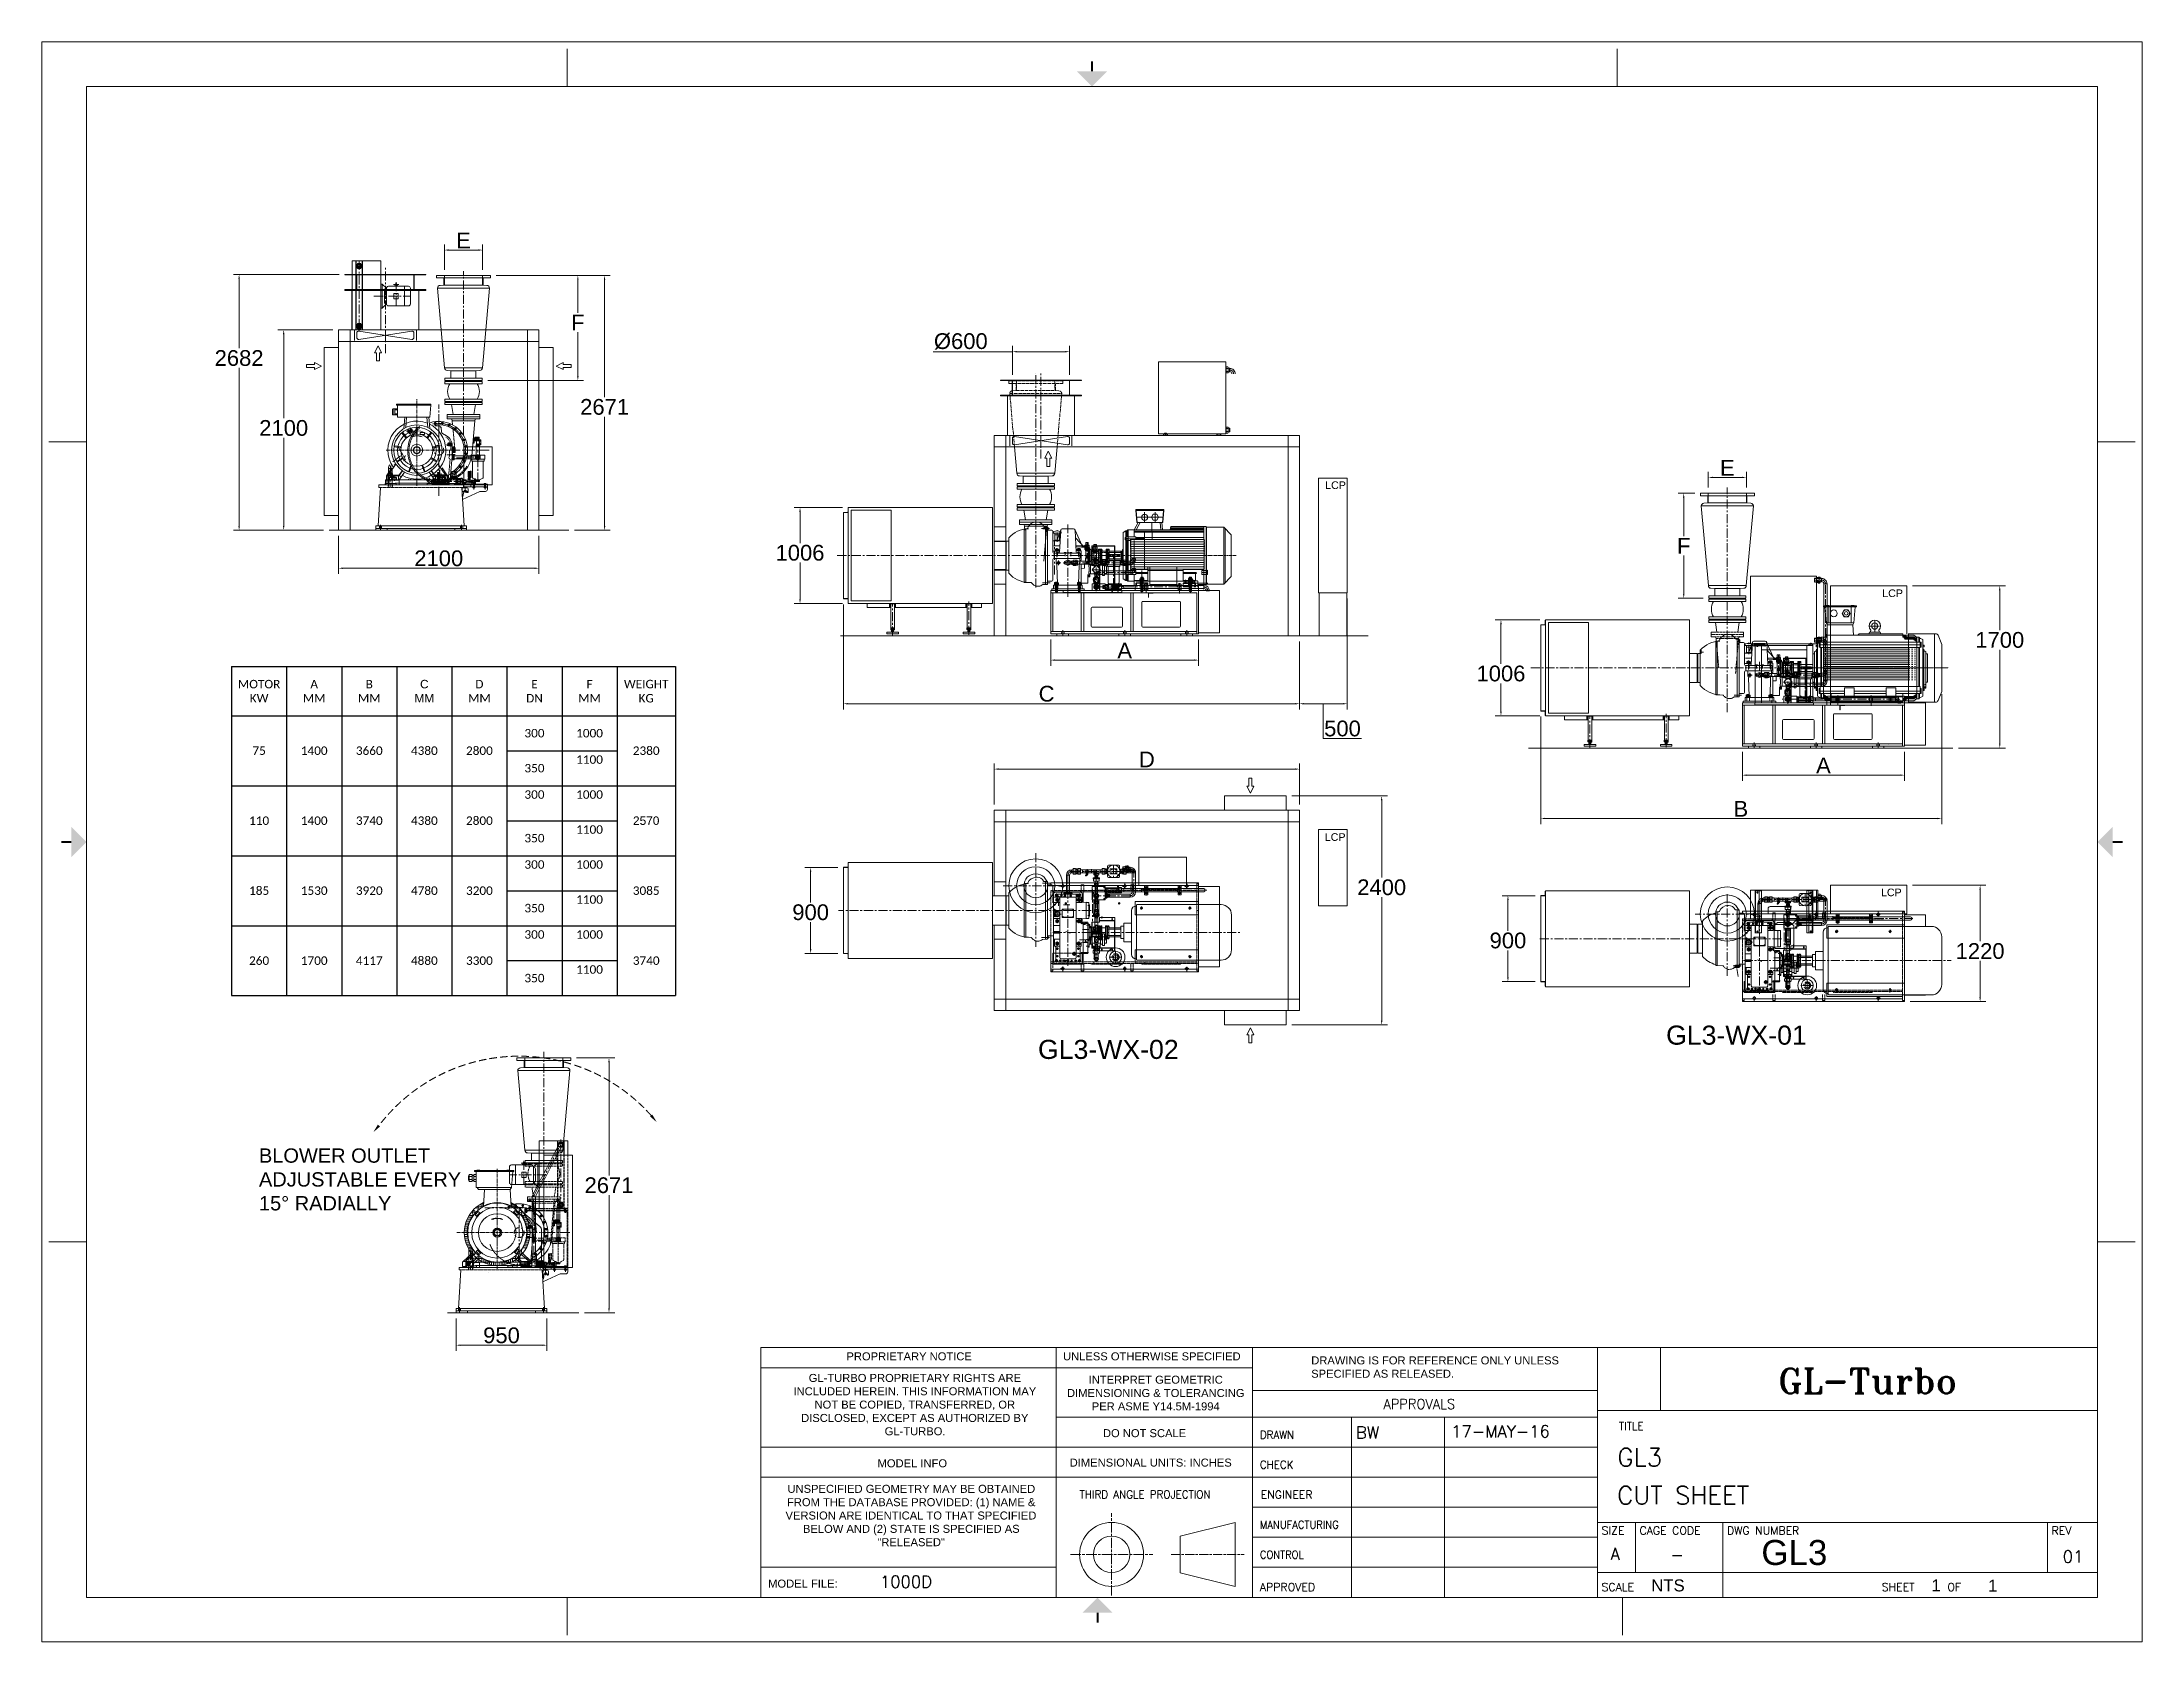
# Model space of a CAD drawing. Header units: millimetres. Extents: x 0 to 559189, y 1 to 426050.
import ezdxf
from ezdxf.enums import TextEntityAlignment as Align

# ---------------------------------------------------------------- set-up
doc = ezdxf.new("R2010")
doc.units = ezdxf.units.MM
doc.header["$LTSCALE"] = 25.4
for name, pattern in [('ACAD_ISO02W100', [15, 12, -3]), ('ACAD_ISO03W100', [30, 12, -18]), ('ACAD_ISO04W100', [30, 24, -3, 0, -3]), ('CENTER', [50.8, 31.75, -6.35, 6.35, -6.35]), ('CHAIN', [0.7087, 0.4724, -0.0591, 0.1181, -0.0591]), ('DASHDOT', [25.4, 12.7, -6.35, 0, -6.35]), ('DASHED', [0.75, 0.5, -0.25]), ('EB_DASH', [6, 3, -3]), ('EB_DASHDOTDOT', [45, 30, -3, 3, -3, 3, -3])]:
    doc.linetypes.add(name, pattern=pattern)
doc.layers.get('Defpoints').update_dxf_attribs({"lineweight": 5})
for name, color, linetype, lineweight in [('06___ANNOTATIONS', 7, 'Continuous', 5), ('CAXA0', 7, 'Continuous', 5), ('CAXA1', 5, 'CENTER', 5), ('CAXA2', 6, 'EB_DASH', 5), ('Title Block', 7, 'Continuous', 5), ('图层1', 1, 'ACAD_ISO04W100', 5)]:
    doc.layers.add(name, color=color, linetype=linetype, lineweight=lineweight)
doc.styles.add('ACANSTS', font='romans.shx', dxfattribs={"height": 25.4})
doc.styles.add('Roman', font='arial.ttf')
doc.styles.add('ROMANS', font='romant.shx', dxfattribs={"height": 88.9})
doc.styles.get("Standard").update_dxf_attribs({"font": 'arial.ttf'})
doc.dimstyles.new('ISO-25', dxfattribs={"dimscale": 30, "dimtxt": 38.1, "dimasz": 38.1, "dimexe": 50.8, "dimexo": 50.8, "dimgap": 15.875, "dimtad": 1, "dimtih": 1, "dimtoh": 1, "dimdec": 1, "dimlfac": 0.03937, "dimdsep": 46, "dimtxsty": 'Standard', "dimcen": 63.5, "dimclrd": 7, "dimclre": 7, "dimclrt": 7, "dimadec": 0, "dimazin": 0, "dimtfac": 1, "dimtdec": 1, "dimtmove": 0, "dimatfit": 3, "dimfxl": 25.4, "dimlwd": 5, "dimlwe": 5, "dimarcsym": 0})

msp = doc.modelspace()

# ---------------------------------------------------------------- texts
at = {"color": 7, "linetype": 'Continuous', "lineweight": 5, "char_height": 5080, "attachment_point": 1, "style": 'Roman'}
for s, insert in [('GL3-WX-01', (432465.99, 164136.77)), ('GL3-WX-02', (265216.97, 160342.26))]:
    msp.add_mtext_dynamic_manual_height_columns(s, width=82403.9018, gutter_width=25.4, heights=[0], dxfattribs=dict(at, insert=insert))
at = {"color": 7, "lineweight": 5, "insert": (57773.08, 131436.24), "char_height": 3810, "attachment_point": 1, "style": 'Roman'}
msp.add_mtext('BLOWER OUTLET\\PADJUSTABLE EVERY \\P15%%D RADIALLY', dxfattribs=at)
at = {"layer": '06___ANNOTATIONS', "color": 7, "linetype": 'Continuous', "lineweight": 5, "char_height": 2031.996, "width": 109153.0252, "attachment_point": 4, "style": 'Roman'}
for insert in [(341686.21, 308026.77), (490025.05, 279251.58), (341579.21, 214333.02), (489682.64, 199585.42)]:
    msp.add_mtext('LCP', dxfattribs=dict(at, insert=insert))

# ---------------------------------------------------------------- blocks, each defined once
blk = doc.blocks.new('*T2')
at = {"linetype": 'ByBlock', "lineweight": -2, "transparency": 16777216}
for p, q in [((0, 0), (118161, 0)), ((0, 0), (0, -87608)), ((14664, 0), (14664, -87608)), ((29329, 0), (29329, -87608)), ((43993, 0), (43993, -87608)), ((58657, 0), (58657, -87608)), ((73321, 0), (73321, -22388)), ((87986, 0), (87986, -87608)), ((102650, 0), (102650, -87608)), ((118161, 0), (118161, -87608)), ((0, -13071), (118161, -13071)), ((73321, -22388), (102650, -22388)), ((0, -31706), (118161, -31706)), ((73321, -31706), (73321, -41023)), ((73321, -41023), (102650, -41023)), ((0, -50340), (118161, -50340)), ((73321, -50340), (73321, -59657)), ((73321, -59657), (102650, -59657)), ((0, -68974), (118161, -68974)), ((73321, -68974), (73321, -78291)), ((73321, -78291), (102650, -78291)), ((0, -87608), (73321, -87608)), ((87986, -87608), (118161, -87608))]:
    blk.add_line(p, q, dxfattribs=at)
at = {"color": 0, "linetype": 'ByBlock', "lineweight": -2, "transparency": 16777216}
for p, q in [((73321, -22388), (73321, -31706)), ((73321, -41023), (73321, -50340)), ((73321, -59657), (73321, -68974)), ((73321, -78291), (73321, -87608)), ((73321, -87608), (87986, -87608))]:
    blk.add_line(p, q, dxfattribs=at)
at = {"color": 0, "linetype": 'Continuous', "lineweight": 5, "transparency": 16777216, "style": 'Roman'}
for s, insert, char_height, width, attachment_point in [('{\\fCalibri|b0|i0|c0|p34;MOTOR^JKW}', (7332, -6536), 2257.78, 12225.87, 5), ('{\\fCalibri|b0|i0|c0|p34;A ^JMM}', (21996, -6536), 2257.78, 12225.87, 5), ('{\\fCalibri|b0|i0|c0|p34;B ^JMM}', (36661, -6536), 2257.78, 12225.87, 5), ('C\\PMM', (51325, -6536), 2257.8, 12225.87, 5), ('{\\fCalibri|b0|i0|c0|p34;D\\PMM}', (65989, -6536), 2257.78, 12225.87, 5), ('{\\fCalibri|b0|i0|c0|p34;E\\PDN}', (80653, -6536), 2257.78, 12225.87, 5), ('{\\fCalibri|b0|i0|c0|p34;F\\PMM}', (95318, -6536), 2257.78, 12225.87, 5), ('{\\fCalibri|b0|i0|c0|p34;WEIGHT\\PKG}', (110405, -6536), 2257.78, 13072.53, 5), ('{\\fCalibri|b0|i0|c0|p34;300}', (80653, -17730), 2257.78, 12225.87, 5), ('{\\fCalibri|b0|i0|c0|p34;1000}', (95318, -17730), 2257.78, 12225.87, 5), ('{\\fCalibri|b0|i0|c0|p34;75}', (7332, -22388), 2257.78, 12225.87, 5), ('{\\fCalibri|b0|i0|c0|p34;1400}', (21996, -22388), 2257.78, 12225.87, 5), ('{\\fCalibri|b0|i0|c0|p34;3660}', (36661, -22388), 2257.78, 12225.87, 5), ('{\\fCalibri|b0|i0|c0|p34;4380}', (51325, -22388), 2257.78, 12225.87, 5), ('{\\fCalibri|b0|i0|c0|p34;2800}', (65989, -22388), 2257.78, 12225.87, 5), ('{\\fCalibri|b0|i0|c0|p34;2380}', (110405, -22388), 2257.78, 13072.53, 5), ('{\\fCalibri|b0|i0|c0|p34;350}', (80653, -27047), 2257.78, 12225.87, 5), ('{\\fCalibri|b0|i0|c0|p34;1100}', (95318, -23608), 2257.78, 12225.87, 2), ('{\\fCalibri|b0|i0|c0|p34;300}', (80653, -32925), 2257.78, 12225.87, 2), ('{\\fCalibri|b0|i0|c0|p34;1000}', (95318, -32925), 2257.78, 12225.87, 2), ('{\\fCalibri|b0|i0|c0|p34;110}', (7332, -41023), 2257.78, 12225.87, 5), ('{\\fCalibri|b0|i0|c0|p34;1400}', (21996, -41023), 2257.78, 12225.87, 5), ('{\\fCalibri|b0|i0|c0|p34;3740}', (36661, -41023), 2257.78, 12225.87, 5), ('{\\fCalibri|b0|i0|c0|p34;4380}', (51325, -41023), 2257.78, 12225.87, 5), ('{\\fCalibri|b0|i0|c0|p34;2800}', (65989, -41023), 2257.78, 12225.87, 5), ('{\\fCalibri|b0|i0|c0|p34;350}', (80653, -45681), 2257.78, 12225.87, 5), ('{\\fCalibri|b0|i0|c0|p34;1100}', (95318, -42242), 2257.78, 12225.87, 2), ('2570', (110405, -41023), 2257.8, 13072.53, 5), ('{\\fCalibri|b0|i0|c0|p34;300}', (80653, -51559), 2257.78, 12225.87, 2), ('{\\fCalibri|b0|i0|c0|p34;1000}', (95318, -51559), 2257.78, 12225.87, 2), ('{\\fCalibri|b0|i0|c0|p34;185}', (7332, -59657), 2257.78, 12225.87, 5), ('{\\fCalibri|b0|i0|c0|p34;1530}', (21996, -59657), 2257.78, 12225.87, 5), ('{\\fCalibri|b0|i0|c0|p34;3920}', (36661, -59657), 2257.78, 12225.87, 5), ('{\\fCalibri|b0|i0|c0|p34;4780}', (51325, -59657), 2257.78, 12225.87, 5), ('{\\fCalibri|b0|i0|c0|p34;3200}', (65989, -59657), 2257.78, 12225.87, 5), ('{\\fCalibri|b0|i0|c0|p34;1100}', (95318, -60876), 2257.78, 12225.87, 2), ('{\\fCalibri|b0|i0|c0|p34;3085}', (110405, -59657), 2257.78, 13072.53, 5), ('{\\fCalibri|b0|i0|c0|p34;350}', (80653, -64315), 2257.78, 12225.87, 5), ('{\\fCalibri|b0|i0|c0|p34;300}', (80653, -70193), 2257.78, 12225.87, 2), ('{\\fCalibri|b0|i0|c0|p34;1000}', (95318, -70193), 2257.78, 12225.87, 2), ('{\\fCalibri|b0|i0|c0|p34;260}', (7332, -78291), 2257.78, 12225.87, 5), ('{\\fCalibri|b0|i0|c0|p34;1700}', (21996, -78291), 2257.78, 12225.87, 5), ('{\\fCalibri|b0|i0|c0|p34;4117}', (36661, -78291), 2257.78, 12225.87, 5), ('{\\fCalibri|b0|i0|c0|p34;4880}', (51325, -78291), 2257.78, 12225.87, 5), ('{\\fCalibri|b0|i0|c0|p34;3300}', (65989, -78291), 2257.78, 12225.87, 5), ('{\\fCalibri|b0|i0|c0|p34;3740}', (110405, -78291), 2257.78, 13072.53, 5), ('{\\fCalibri|b0|i0|c0|p34;350}', (80653, -82950), 2257.78, 12225.87, 5), ('{\\fCalibri|b0|i0|c0|p34;1100}', (95318, -79510), 2257.78, 12225.87, 2)]:
    blk.add_mtext(s, dxfattribs=dict(at, insert=insert, char_height=char_height, width=width, attachment_point=attachment_point))
blk = doc.blocks.new('*D13')
at = {"color": 7, "linetype": 'Continuous', "lineweight": 5, "transparency": 16777216}
for p, q in [((120928, 363871), (151336, 363871)), ((149812, 362728), (149812, 331477)), ((149812, 297175), (149812, 326245)), ((141824, 296032), (151336, 296032))]:
    blk.add_line(p, q, dxfattribs=at)
at = {"color": 7, "transparency": 16777216}
for points in [[(149621, 362728), (150002, 362728), (149812, 363871)], [(149621, 297175), (150002, 297175), (149812, 296032)]]:
    blk.add_solid(points, dxfattribs=at)
at = {"layer": 'Defpoints', "color": 0, "transparency": 16777216}
for p in [(119404, 363871), (149812, 363871), (140300, 296032)]:
    blk.add_point(p, dxfattribs=at)
at = {"color": 7, "lineweight": 5, "transparency": 16777216, "insert": (149812, 328861), "char_height": 4191, "attachment_point": 5, "style": 'Roman'}
blk.add_mtext('2671', dxfattribs=at)
blk = doc.blocks.new('*D3')
at = {"color": 7, "linetype": 'Continuous', "lineweight": 5, "transparency": 16777216}
for p, q in [((77456, 349372), (62835, 349372)), ((64359, 348229), (64359, 325872)), ((64359, 297175), (64359, 320640)), ((74916, 296032), (62835, 296032))]:
    blk.add_line(p, q, dxfattribs=at)
at = {"color": 7, "transparency": 16777216}
for points in [[(64169, 348229), (64550, 348229), (64359, 349372)], [(64169, 297175), (64550, 297175), (64359, 296032)]]:
    blk.add_solid(points, dxfattribs=at)
at = {"layer": 'Defpoints', "color": 0, "transparency": 16777216}
for p in [(78980, 349372), (64359, 296032), (76440, 296032)]:
    blk.add_point(p, dxfattribs=at)
at = {"color": 7, "lineweight": 5, "transparency": 16777216, "insert": (64359, 323256), "char_height": 4191, "attachment_point": 5, "style": 'Roman'}
blk.add_mtext('2100', dxfattribs=at)
blk = doc.blocks.new('*D14')
at = {"color": 7, "linetype": 'Continuous', "lineweight": 5, "transparency": 16777216}
for p, q in [((79107, 364154), (50959, 364154)), ((52483, 363011), (52483, 344493)), ((52483, 297175), (52483, 339261)), ((74916, 296032), (50959, 296032))]:
    blk.add_line(p, q, dxfattribs=at)
at = {"color": 7, "transparency": 16777216}
for points in [[(52293, 363011), (52674, 363011), (52483, 364154)], [(52293, 297175), (52674, 297175), (52483, 296032)]]:
    blk.add_solid(points, dxfattribs=at)
at = {"layer": 'Defpoints', "color": 0, "transparency": 16777216}
for p in [(80631, 364154), (52483, 296032), (76440, 296032)]:
    blk.add_point(p, dxfattribs=at)
at = {"color": 7, "lineweight": 5, "transparency": 16777216, "insert": (52483, 341877), "char_height": 4191, "attachment_point": 5, "style": 'Roman'}
blk.add_mtext('2682', dxfattribs=at)
blk = doc.blocks.new('*D15')
at = {"color": 7, "linetype": 'Continuous', "lineweight": 5, "transparency": 16777216}
for p, q in [((78980, 294508), (78980, 284404)), ((132320, 294508), (132320, 284404)), ((80123, 285928), (131177, 285928))]:
    blk.add_line(p, q, dxfattribs=at)
at = {"color": 7, "transparency": 16777216}
for points in [[(80123, 286118), (80123, 285737), (78980, 285928)], [(131177, 286118), (131177, 285737), (132320, 285928)]]:
    blk.add_solid(points, dxfattribs=at)
at = {"layer": 'Defpoints', "color": 0, "transparency": 16777216}
for p in [(78980, 296032), (132320, 296032), (132320, 285928)]:
    blk.add_point(p, dxfattribs=at)
at = {"color": 7, "lineweight": 5, "transparency": 16777216, "insert": (105650, 288544), "char_height": 4191, "attachment_point": 5, "style": 'Roman'}
blk.add_mtext('2100', dxfattribs=at)
blk = doc.blocks.new('*D16')
at = {"color": 7, "linetype": 'Continuous', "lineweight": 5, "transparency": 16777216}
for p, q in [((213432, 276284), (213432, 248319)), ((334844, 266435), (334844, 248319)), ((214575, 249843), (333701, 249843))]:
    blk.add_line(p, q, dxfattribs=at)
at = {"color": 7, "transparency": 16777216}
for points in [[(214575, 250033), (214575, 249652), (213432, 249843)], [(333701, 250033), (333701, 249652), (334844, 249843)]]:
    blk.add_solid(points, dxfattribs=at)
at = {"layer": 'Defpoints', "color": 0, "transparency": 16777216}
for p in [(213432, 277808), (334844, 267959), (334844, 249843)]:
    blk.add_point(p, dxfattribs=at)
at = {"color": 7, "lineweight": 5, "transparency": 16777216, "insert": (267494, 252486), "char_height": 4191, "attachment_point": 5, "style": 'Roman'}
blk.add_mtext('C', dxfattribs=at)
blk = doc.blocks.new('*D17')
at = {"color": 7, "linetype": 'Continuous', "lineweight": 5, "transparency": 16777216}
for p, q in [((268613, 266943), (268613, 259934)), ((307983, 266943), (307983, 259934)), ((269756, 261458), (306840, 261458))]:
    blk.add_line(p, q, dxfattribs=at)
at = {"color": 7, "transparency": 16777216}
for points in [[(269756, 261648), (269756, 261267), (268613, 261458)], [(306840, 261648), (306840, 261267), (307983, 261458)]]:
    blk.add_solid(points, dxfattribs=at)
at = {"layer": 'Defpoints', "color": 0, "transparency": 16777216}
for p in [(268613, 268467), (307983, 268467), (307983, 261458)]:
    blk.add_point(p, dxfattribs=at)
at = {"color": 7, "lineweight": 5, "transparency": 16777216, "insert": (288298, 264029), "char_height": 4191, "attachment_point": 5, "style": 'Roman'}
blk.add_mtext('A', dxfattribs=at)
blk = doc.blocks.new('*D18')
at = {"color": 7, "linetype": 'Continuous', "lineweight": 5, "transparency": 16777216}
for p, q in [((347544, 277865), (347544, 248319)), ((334844, 266435), (334844, 248319)), ((335987, 249843), (346401, 249843)), ((341194, 249843), (341194, 240611)), ((341194, 240611), (351391, 240611))]:
    blk.add_line(p, q, dxfattribs=at)
at = {"color": 7, "transparency": 16777216}
for points in [[(335987, 250033), (335987, 249652), (334844, 249843)], [(346401, 250033), (346401, 249652), (347544, 249843)]]:
    blk.add_solid(points, dxfattribs=at)
at = {"layer": 'Defpoints', "color": 0, "transparency": 16777216}
for p in [(347544, 279389), (334844, 267959), (347544, 249843)]:
    blk.add_point(p, dxfattribs=at)
at = {"color": 7, "lineweight": 5, "transparency": 16777216, "insert": (346293, 243227), "char_height": 4191, "attachment_point": 5, "style": 'Roman'}
blk.add_mtext('500', dxfattribs=at)
blk = doc.blocks.new('*D19')
at = {"color": 7, "linetype": 'Continuous', "lineweight": 5, "transparency": 16777216}
for p, q in [((253564, 222991), (253564, 233967)), ((254707, 232443), (333701, 232443)), ((334844, 222991), (334844, 233967))]:
    blk.add_line(p, q, dxfattribs=at)
at = {"color": 7, "transparency": 16777216}
for points in [[(254707, 232633), (254707, 232252), (253564, 232443)], [(333701, 232633), (333701, 232252), (334844, 232443)]]:
    blk.add_solid(points, dxfattribs=at)
at = {"layer": 'Defpoints', "color": 0, "transparency": 16777216}
for p in [(334844, 232443), (253564, 221467), (334844, 221467)]:
    blk.add_point(p, dxfattribs=at)
at = {"color": 7, "lineweight": 5, "transparency": 16777216, "insert": (294204, 235014), "char_height": 4191, "attachment_point": 5, "style": 'Roman'}
blk.add_mtext('D', dxfattribs=at)
blk = doc.blocks.new('*D20')
at = {"color": 7, "linetype": 'Continuous', "lineweight": 5, "transparency": 16777216}
for p, q in [((332812, 225277), (358256, 225277)), ((356732, 224134), (356732, 203562)), ((356732, 165460), (356732, 198330)), ((332812, 164317), (358256, 164317))]:
    blk.add_line(p, q, dxfattribs=at)
at = {"color": 7, "transparency": 16777216}
for points in [[(356541, 224134), (356922, 224134), (356732, 225277)], [(356541, 165460), (356922, 165460), (356732, 164317)]]:
    blk.add_solid(points, dxfattribs=at)
at = {"layer": 'Defpoints', "color": 0, "transparency": 16777216}
for p in [(331288, 225277), (331288, 164317), (356732, 164317)]:
    blk.add_point(p, dxfattribs=at)
at = {"color": 7, "lineweight": 5, "transparency": 16777216, "insert": (356732, 200946), "char_height": 4191, "attachment_point": 5, "style": 'Roman'}
blk.add_mtext('2400', dxfattribs=at)
blk = doc.blocks.new('*D4')
at = {"color": 7, "linetype": 'Continuous', "lineweight": 5, "transparency": 16777216}
for p, q in [((107149, 365395), (107149, 372171)), ((108292, 370647), (116166, 370647)), ((117309, 365395), (117309, 372171))]:
    blk.add_line(p, q, dxfattribs=at)
at = {"color": 7, "transparency": 16777216}
for points in [[(108292, 370838), (108292, 370457), (107149, 370647)], [(116166, 370838), (116166, 370457), (117309, 370647)]]:
    blk.add_solid(points, dxfattribs=at)
at = {"layer": 'Defpoints', "color": 0, "transparency": 16777216}
for p in [(117309, 370647), (107149, 363871), (117309, 363871)]:
    blk.add_point(p, dxfattribs=at)
at = {"color": 7, "lineweight": 5, "transparency": 16777216, "insert": (112229, 373219), "char_height": 4191, "attachment_point": 5, "style": 'Roman'}
blk.add_mtext('E', dxfattribs=at)
blk = doc.blocks.new('*D5')
at = {"color": 7, "linetype": 'Continuous', "lineweight": 5, "transparency": 16777216}
for p, q in [((120928, 363871), (144210, 363871)), ((142686, 362728), (142686, 353945)), ((142686, 337074), (142686, 348801)), ((118712, 335931), (144210, 335931))]:
    blk.add_line(p, q, dxfattribs=at)
at = {"color": 7, "transparency": 16777216}
for points in [[(142495, 362728), (142876, 362728), (142686, 363871)], [(142495, 337074), (142876, 337074), (142686, 335931)]]:
    blk.add_solid(points, dxfattribs=at)
at = {"layer": 'Defpoints', "color": 0, "transparency": 16777216}
for p in [(119404, 363871), (117188, 335931), (142686, 335931)]:
    blk.add_point(p, dxfattribs=at)
at = {"color": 7, "lineweight": 5, "transparency": 16777216, "insert": (142686, 351373), "char_height": 4191, "attachment_point": 5, "style": 'Roman'}
blk.add_mtext('F', dxfattribs=at)
blk = doc.blocks.new('*D6')
at = {"color": 7, "linetype": 'Continuous', "lineweight": 5, "transparency": 16777216}
for p, q in [((237283, 343585), (258428, 343585)), ((258428, 337403), (258428, 345109)), ((259571, 343585), (272499, 343585)), ((273642, 337403), (273642, 345109))]:
    blk.add_line(p, q, dxfattribs=at)
at = {"color": 7, "transparency": 16777216}
for points in [[(259571, 343775), (259571, 343394), (258428, 343585)], [(272499, 343775), (272499, 343394), (273642, 343585)]]:
    blk.add_solid(points, dxfattribs=at)
at = {"layer": 'Defpoints', "color": 0, "transparency": 16777216}
for p in [(273642, 343585), (258428, 335879), (273642, 335879)]:
    blk.add_point(p, dxfattribs=at)
at = {"color": 7, "lineweight": 5, "transparency": 16777216, "insert": (244662, 346318), "char_height": 4191, "attachment_point": 5, "style": 'Roman'}
blk.add_mtext('%%C600', dxfattribs=at)
blk = doc.blocks.new('*D21')
at = {"color": 7, "linetype": 'Continuous', "lineweight": 5, "transparency": 16777216}
for p, q in [((213178, 302078), (200321, 302078)), ((201845, 300935), (201845, 292640)), ((201845, 277669), (201845, 287408)), ((213178, 276526), (200321, 276526))]:
    blk.add_line(p, q, dxfattribs=at)
at = {"color": 7, "transparency": 16777216}
for points in [[(201654, 300935), (202035, 300935), (201845, 302078)], [(201654, 277669), (202035, 277669), (201845, 276526)]]:
    blk.add_solid(points, dxfattribs=at)
at = {"layer": 'Defpoints', "color": 0, "transparency": 16777216}
for p in [(214702, 302078), (201845, 276526), (214702, 276526)]:
    blk.add_point(p, dxfattribs=at)
at = {"color": 7, "lineweight": 5, "transparency": 16777216, "insert": (201845, 290024), "char_height": 4191, "attachment_point": 5, "style": 'Roman'}
blk.add_mtext('1006', dxfattribs=at)
blk = doc.blocks.new('*D24')
at = {"color": 7, "linetype": 'Continuous', "lineweight": 5, "transparency": 16777216}
for p, q in [((110294, 86162), (110294, 77505)), ((134424, 86162), (134424, 77505)), ((111437, 79029), (133281, 79029))]:
    blk.add_line(p, q, dxfattribs=at)
at = {"color": 7, "transparency": 16777216}
for points in [[(111437, 79220), (111437, 78839), (110294, 79029)], [(133281, 79220), (133281, 78839), (134424, 79029)]]:
    blk.add_solid(points, dxfattribs=at)
at = {"layer": 'Defpoints', "color": 0, "transparency": 16777216}
for p in [(110294, 87686), (134424, 87686), (134424, 79029)]:
    blk.add_point(p, dxfattribs=at)
at = {"color": 7, "lineweight": 5, "transparency": 16777216, "insert": (122359, 81645), "char_height": 4191, "attachment_point": 5, "style": 'Roman'}
blk.add_mtext('950', dxfattribs=at)
blk = doc.blocks.new('*D25')
at = {"color": 7, "linetype": 'Continuous', "lineweight": 5, "transparency": 16777216}
for p, q in [((142352, 155529), (152509, 155529)), ((150985, 154386), (150985, 124224)), ((150985, 88829), (150985, 118992)), ((144500, 87686), (152509, 87686))]:
    blk.add_line(p, q, dxfattribs=at)
at = {"color": 7, "transparency": 16777216}
for points in [[(150794, 154386), (151175, 154386), (150985, 155529)], [(150794, 88829), (151175, 88829), (150985, 87686)]]:
    blk.add_solid(points, dxfattribs=at)
at = {"layer": 'Defpoints', "color": 0, "transparency": 16777216}
for p in [(140828, 155529), (150985, 155529), (142976, 87686)]:
    blk.add_point(p, dxfattribs=at)
at = {"color": 7, "lineweight": 5, "transparency": 16777216, "insert": (150985, 121608), "char_height": 4191, "attachment_point": 5, "style": 'Roman'}
blk.add_mtext('2671', dxfattribs=at)
blk = doc.blocks.new('*D11')
at = {"color": 7, "linetype": 'Continuous', "lineweight": 5, "transparency": 16777216}
for p, q in [((398858, 272163), (386972, 272163)), ((388496, 271020), (388496, 260486)), ((388496, 247753), (388496, 255254)), ((398858, 246610), (386972, 246610))]:
    blk.add_line(p, q, dxfattribs=at)
at = {"color": 7, "transparency": 16777216}
for points in [[(388305, 271020), (388686, 271020), (388496, 272163)], [(388305, 247753), (388686, 247753), (388496, 246610)]]:
    blk.add_solid(points, dxfattribs=at)
at = {"layer": 'Defpoints', "color": 0, "transparency": 16777216}
for p in [(388496, 272163), (400382, 272163), (400382, 246610)]:
    blk.add_point(p, dxfattribs=at)
at = {"color": 7, "lineweight": 5, "transparency": 16777216, "insert": (388496, 257870), "char_height": 4191, "attachment_point": 5, "style": 'Roman'}
blk.add_mtext('1006', dxfattribs=at)
blk = doc.blocks.new('*D26')
at = {"color": 7, "linetype": 'Continuous', "lineweight": 5, "transparency": 16777216}
for p, q in [((498057, 281224), (522839, 281224)), ((521315, 280081), (521315, 269431)), ((521315, 239187), (521315, 264199)), ((510366, 238044), (522839, 238044))]:
    blk.add_line(p, q, dxfattribs=at)
at = {"color": 7, "transparency": 16777216}
for points in [[(521125, 280081), (521506, 280081), (521315, 281224)], [(521125, 239187), (521506, 239187), (521315, 238044)]]:
    blk.add_solid(points, dxfattribs=at)
at = {"layer": 'Defpoints', "color": 0, "transparency": 16777216}
for p in [(496533, 281224), (508842, 238044), (521315, 238044)]:
    blk.add_point(p, dxfattribs=at)
at = {"color": 7, "lineweight": 5, "transparency": 16777216, "insert": (521315, 266815), "char_height": 4191, "attachment_point": 5, "style": 'Roman'}
blk.add_mtext('1700', dxfattribs=at)
blk = doc.blocks.new('*D22')
at = {"color": 7, "linetype": 'Continuous', "lineweight": 5, "transparency": 16777216}
for p, q in [((397588, 198704), (388830, 198704)), ((390354, 197561), (390354, 189392)), ((390354, 176987), (390354, 184160)), ((397588, 175844), (388830, 175844))]:
    blk.add_line(p, q, dxfattribs=at)
at = {"color": 7, "transparency": 16777216}
for points in [[(390164, 197561), (390545, 197561), (390354, 198704)], [(390164, 176987), (390545, 176987), (390354, 175844)]]:
    blk.add_solid(points, dxfattribs=at)
at = {"layer": 'Defpoints', "color": 0, "transparency": 16777216}
for p in [(399112, 198704), (390354, 175844), (399112, 175844)]:
    blk.add_point(p, dxfattribs=at)
at = {"color": 7, "lineweight": 5, "transparency": 16777216, "insert": (390354, 186776), "char_height": 4191, "attachment_point": 5, "style": 'Roman'}
blk.add_mtext('900', dxfattribs=at)
blk = doc.blocks.new('*D23')
at = {"color": 7, "linetype": 'Continuous', "lineweight": 5, "transparency": 16777216}
for p, q in [((498057, 201498), (517601, 201498)), ((516077, 200355), (516077, 186584)), ((516077, 171653), (516077, 181352)), ((497473, 170510), (517601, 170510))]:
    blk.add_line(p, q, dxfattribs=at)
at = {"color": 7, "transparency": 16777216}
for points in [[(515887, 200355), (516268, 200355), (516077, 201498)], [(515887, 171653), (516268, 171653), (516077, 170510)]]:
    blk.add_solid(points, dxfattribs=at)
at = {"layer": 'Defpoints', "color": 0, "transparency": 16777216}
for p in [(496533, 201498), (495949, 170510), (516077, 170510)]:
    blk.add_point(p, dxfattribs=at)
at = {"color": 7, "lineweight": 5, "transparency": 16777216, "insert": (516077, 183968), "char_height": 4191, "attachment_point": 5, "style": 'Roman'}
blk.add_mtext('1220', dxfattribs=at)
blk = doc.blocks.new('*D7')
at = {"color": 7, "linetype": 'Continuous', "lineweight": 5, "transparency": 16777216}
for p, q in [((443695, 307411), (443695, 311622)), ((444838, 310098), (452712, 310098)), ((453855, 307411), (453855, 311622))]:
    blk.add_line(p, q, dxfattribs=at)
at = {"color": 7, "transparency": 16777216}
for points in [[(444838, 310288), (444838, 309907), (443695, 310098)], [(452712, 310288), (452712, 309907), (453855, 310098)]]:
    blk.add_solid(points, dxfattribs=at)
at = {"layer": 'Defpoints', "color": 0, "transparency": 16777216}
for p in [(453855, 310098), (443695, 305887), (453855, 305887)]:
    blk.add_point(p, dxfattribs=at)
at = {"color": 7, "lineweight": 5, "transparency": 16777216, "insert": (448775, 312669), "char_height": 4191, "attachment_point": 5, "style": 'Roman'}
blk.add_mtext('E', dxfattribs=at)
blk = doc.blocks.new('*D8')
at = {"color": 7, "linetype": 'Continuous', "lineweight": 5, "transparency": 16777216}
for p, q in [((440076, 305887), (435639, 305887)), ((437163, 304744), (437163, 294489)), ((437163, 279090), (437163, 289346)), ((442292, 277947), (435639, 277947))]:
    blk.add_line(p, q, dxfattribs=at)
at = {"color": 7, "transparency": 16777216}
for points in [[(436972, 304744), (437353, 304744), (437163, 305887)], [(436972, 279090), (437353, 279090), (437163, 277947)]]:
    blk.add_solid(points, dxfattribs=at)
at = {"layer": 'Defpoints', "color": 0, "transparency": 16777216}
for p in [(441600, 305887), (437163, 277947), (443816, 277947)]:
    blk.add_point(p, dxfattribs=at)
at = {"color": 7, "lineweight": 5, "transparency": 16777216, "insert": (437163, 291917), "char_height": 4191, "attachment_point": 5, "style": 'Roman'}
blk.add_mtext('F', dxfattribs=at)
blk = doc.blocks.new('*D9')
at = {"color": 7, "linetype": 'Continuous', "lineweight": 5, "transparency": 16777216}
for p, q in [((452769, 237028), (452769, 229299)), ((495949, 237053), (495949, 229299)), ((453912, 230823), (494806, 230823))]:
    blk.add_line(p, q, dxfattribs=at)
at = {"color": 7, "transparency": 16777216}
for points in [[(453912, 231013), (453912, 230632), (452769, 230823)], [(494806, 231013), (494806, 230632), (495949, 230823)]]:
    blk.add_solid(points, dxfattribs=at)
at = {"layer": 'Defpoints', "color": 0, "transparency": 16777216}
for p in [(452769, 238552), (495949, 238577), (495949, 230823)]:
    blk.add_point(p, dxfattribs=at)
at = {"color": 7, "lineweight": 5, "transparency": 16777216, "insert": (474359, 233395), "char_height": 4191, "attachment_point": 5, "style": 'Roman'}
blk.add_mtext('A', dxfattribs=at)
blk = doc.blocks.new('*D10')
at = {"color": 7, "linetype": 'Continuous', "lineweight": 5, "transparency": 16777216}
for p, q in [((505855, 252350), (505855, 217762)), ((399112, 246445), (399112, 217762)), ((400255, 219286), (504712, 219286))]:
    blk.add_line(p, q, dxfattribs=at)
at = {"color": 7, "transparency": 16777216}
for points in [[(400255, 219476), (400255, 219095), (399112, 219286)], [(504712, 219476), (504712, 219095), (505855, 219286)]]:
    blk.add_solid(points, dxfattribs=at)
at = {"layer": 'Defpoints', "color": 0, "transparency": 16777216}
for p in [(505855, 253874), (399112, 247969), (505855, 219286)]:
    blk.add_point(p, dxfattribs=at)
at = {"color": 7, "lineweight": 5, "transparency": 16777216, "insert": (452378, 221857), "char_height": 4191, "attachment_point": 5, "style": 'Roman'}
blk.add_mtext('B', dxfattribs=at)
blk = doc.blocks.new('*D12')
at = {"color": 7, "linetype": 'Continuous', "lineweight": 5, "transparency": 16777216}
for p, q in [((211908, 206227), (203150, 206227)), ((204674, 205084), (204674, 196916)), ((204674, 184510), (204674, 191684)), ((211908, 183367), (203150, 183367))]:
    blk.add_line(p, q, dxfattribs=at)
at = {"color": 7, "transparency": 16777216}
for points in [[(204484, 205084), (204865, 205084), (204674, 206227)], [(204484, 184510), (204865, 184510), (204674, 183367)]]:
    blk.add_solid(points, dxfattribs=at)
at = {"layer": 'Defpoints', "color": 0, "transparency": 16777216}
for p in [(213432, 206227), (204674, 183367), (213432, 183367)]:
    blk.add_point(p, dxfattribs=at)
at = {"color": 7, "lineweight": 5, "transparency": 16777216, "insert": (204674, 194300), "char_height": 4191, "attachment_point": 5, "style": 'Roman'}
blk.add_mtext('900', dxfattribs=at)
blk = doc.blocks.new('LONE STAR BLOWER TITLE BLOCK (SIZE A)')
at = {"lineweight": 15}
for p, q in [((444.5, 66.14), (444.5, 84.14)), ((444.5, 84.14), (462.5, 84.14)), ((462.5, 66.14), (462.5, 84.14)), ((462.5, 66.14), (444.5, 66.14))]:
    blk.add_line(p, q, dxfattribs=at)
at = {"layer": 'Title Block', "lineweight": 15}
for p, q in [((600.08, 457.2), (0, 457.2)), ((0, 457.2), (0, 0)), ((600.08, 0), (600.08, 457.2)), ((150.02, 444.5), (150.02, 455.22)), ((450.06, 444.5), (450.06, 455.22)), ((587.38, 444.5), (12.7, 444.5)), ((587.38, 444.5), (12.7, 444.5)), ((12.7, 444.5), (12.7, 12.7)), ((12.7, 439.2), (12.7, 444.5)), ((12.7, 444.5), (27.67, 444.5)), ((587.38, 12.7), (587.38, 444.5)), ((12.7, 439.2), (12.7, 361.13)), ((1.98, 342.9), (12.7, 342.9)), ((587.38, 342.9), (598.09, 342.9)), ((1.98, 114.3), (12.7, 114.3)), ((587.38, 114.3), (598.09, 114.3)), ((587.38, 84.14), (205.4, 84.14)), ((205.4, 84.14), (205.4, 12.7)), ((587.38, 84.14), (230.97, 84.14)), ((289.78, 84.14), (289.78, 12.7)), ((345.89, 84.14), (345.89, 12.7)), ((444.5, 12.7), (444.5, 84.14)), ((587.38, 12.7), (587.38, 84.14)), ((345.89, 78.32), (205.4, 78.32)), ((444.5, 71.86), (345.89, 71.86)), ((587.38, 66.14), (444.5, 66.14)), ((444.5, 64.24), (289.78, 64.24)), ((374.2, 12.81), (374.2, 64.24)), ((400.8, 12.81), (400.8, 64.24)), ((444.5, 55.67), (205.4, 55.67)), ((444.5, 47.1), (205.4, 47.1)), ((444.5, 38.52), (345.89, 38.52)), ((325.23, 30.25), (340.9, 34.17)), ((325.23, 19.81), (325.23, 30.25)), ((340.9, 34.17), (340.9, 15.89)), ((587.38, 34.13), (444.5, 34.13)), ((455.36, 34.13), (455.36, 19.84)), ((480.29, 34.13), (480.29, 12.7)), ((573.09, 34.13), (573.09, 19.84)), ((444.5, 29.95), (345.89, 29.95)), ((289.78, 21.38), (205.4, 21.38)), ((340.9, 15.89), (325.23, 19.81)), ((444.5, 21.38), (345.89, 21.38)), ((587.38, 19.84), (444.5, 19.84)), ((12.7, 12.7), (587.38, 12.7)), ((150.02, 1.98), (150.02, 12.7)), ((381.63, 12.7), (587.38, 12.7)), ((451.64, 1.98), (451.64, 12.7)), ((0, 0), (600.08, 0))]:
    blk.add_line(p, q, dxfattribs=at)
at = {"layer": 'Title Block', "linetype": 'CHAIN', "lineweight": 15, "ltscale": 0.249886}
for p, q in [((305.64, 13.28), (305.64, 36.78)), ((293.89, 25.03), (317.4, 25.03))]:
    blk.add_line(p, q, dxfattribs=at)
at = {"layer": 'Title Block', "linetype": 'CHAIN', "lineweight": 15, "ltscale": 0.22211}
blk.add_line((322.62, 25.03), (343.51, 25.03), dxfattribs=at)
at = {"layer": 'Title Block', "lineweight": 15, "const_width": 0.572}
for points in [[(300.04, 451.64), (300.04, 448.79)], [(5.56, 228.6), (8.41, 228.6)], [(594.52, 228.6), (591.66, 228.6)], [(301.62, 5.56), (301.62, 8.41)]]:
    blk.add_lwpolyline(points, dxfattribs=at)
at = {"layer": 'Title Block', "lineweight": 15}
for radius in [9.14, 5.22]:
    blk.add_circle((305.64, 25.03), radius, dxfattribs=at)
for points in [[(295.75, 448.79), (304.32, 448.79), (300.04, 444.5)], [(8.41, 224.31), (8.41, 232.89), (12.7, 228.6)], [(591.66, 224.31), (591.66, 232.89), (587.38, 228.6)], [(297.34, 8.41), (305.91, 8.41), (301.62, 12.7)]]:
    blk.add_solid(points, dxfattribs=at)
at = {"layer": 'Title Block', "lineweight": 15, "style": 'ACANSTS'}
for s, height, width, p in [('APPROVALS', 2.857, 0.951562, (383.31, 66.57)), ('DRAWN', 2.286, 0.942857, (348.01, 58.1)), ('TITLE', 2.286, 0.942857, (450.63, 60.55)), ('THIRD ANGLE PROJECTION', 2.286, 0.942857, (296.51, 41.03))]:
    blk.add_text(s, height=height, dxfattribs=dict(at, width=width)).set_placement(p)
for s, width, p in [('CHECK', 0.942857, (348.01, 50.67)), ('MANUFACTURING', 0.90932, (348.01, 33.52)), ('CONTROL', 0.90932, (348.01, 24.95))]:
    blk.add_text(s, height=2.286, dxfattribs=dict(at, width=width)).set_placement(p, align=Align.MIDDLE_LEFT)
for s, p in [('ENGINEER', (348.26, 42.11)), ('APPROVED', (348.01, 15.69)), ('SCALE', (445.64, 15.7)), ('SHEET     OF', (525.71, 15.7))]:
    blk.add_text(s, height=2.286, dxfattribs=at).set_placement(p, align=Align.MIDDLE_LEFT)
for s, height, p in [('SIZE', 2.286, (445.64, 30.7)), ('CAGE CODE', 2.286, (456.5, 30.7)), ('DWG NUMBER', 2.286, (481.49, 30.7)), ('REV', 2.286, (574.23, 30.7)), ('A', 3.43, (448.22, 23.44))]:
    blk.add_text(s, height=height, dxfattribs=at).set_placement(p)
at = {"layer": 'Title Block', "lineweight": 15, "char_height": 2.286, "attachment_point": 1, "style": 'Roman'}
for s, width, insert in [('PROPRIETARY NOTICE', 36.7505, (229.87, 82.77)), ('UNLESS OTHERWISE SPECIFIED', 58.447, (291.76, 82.77)), ('DRAWING IS FOR REFERENCE ONLY UNLESS SPECIFIED AS RELEASED.', 71.6532, (362.68, 81.61)), ('\\pi5.66053;GL-TURBO PROPRIETARY RIGHTS ARE \\P\\pi1.30606;INCLUDED HEREIN. THIS INFORMATION MAY \\P\\pi7.31811;NOT BE COPIED, TRANSFERRED, OR \\P\\pi3.49382;DISCLOSED, EXCEPT AS AUTHORIZED BY \\P\\pi27.36193;GL-TURBO.', 71.6646, (213.43, 76.6)), ('\\pi8.04028;INTERPRET GEOMETRIC \\P\\pi1.83954;DIMENSIONING & TOLERANCING \\P\\pi8.90805;PER ASME Y14.5M-1994', 53.9804, (291.06, 76.1)), ('DO NOT SCALE', 58.447, (303.17, 60.82)), ('MODEL INFO', 36.7505, (238.76, 52.21)), ('DIMENSIONAL UNITS: INCHES', 58.447, (293.66, 52.41)), ('\\pi1.28024;UNSPECIFIED GEOMETRY MAY BE OBTAINED \\P\\pi1.14926;FROM THE DATABASE PROVIDED: (1) NAME & \\P\\pi0.7181;VERSION ARE IDENTICAL TO THAT SPECIFIED \\P\\pi5.70488;BELOW AND (2) STATE IS SPECIFIED AS \\P\\pi26.965;"RELEASED"', 72.94, (211.74, 44.91)), ('MODEL FILE:', 36.7505, (207.49, 17.83))]:
    blk.add_mtext_dynamic_manual_height_columns(s, width=width, gutter_width=31.75, heights=[0], dxfattribs=dict(at, insert=insert))
at = {"layer": 'Title Block', "lineweight": 15, "insert": (496.11, 78.18), "char_height": 100.0125, "width": 135.4992, "attachment_point": 1, "style": 'ROMANS'}
blk.add_mtext('{\\H0.07143x;GL-Turbo}', dxfattribs=at)
at = {"layer": 'Title Block', "lineweight": 15, "style": 'ACANSTS'}
for tag, p, height in [('DRAWN_BY', (375.45, 58.16), 3.43), ('DRAWN_DATE', (402.66, 58.47), 3.43), ('DRAWING_SUBTITLE', (450.18, 50.21), 5.14), ('CHECKED_BY', (376.02, 49.37), 3.43), ('CHECK_DATE', (402.18, 49.5), 3.43), ('ENGINEER', (375.87, 40.95), 3.43), ('ENG_DATE', (401.95, 40.92), 3.43), ('DRAWING_SUBTITLE', (450.12, 39.35), 5.14), ('MANUFACTURING', (375.76, 32.38), 3.43), ('MFG_DATE', (401.98, 32.46), 3.43), ('CONTROL', (375.76, 23.81), 3.43), ('CONTROL_DATE', (401.98, 23.88), 3.43), ('CAGE_CODE', (455.36, 23.27), 3.43), ('MODEL_FILE_NAME', (230.14, 15.52), 3.43), ('APPROVED_BY', (375.47, 14.54), 3.43), ('APPROVAL_DATE', (401.77, 14.47), 3.43)]:
    blk.add_attdef(tag, p, '', height=height, dxfattribs=at)
at = {"layer": 'Title Block', "lineweight": 15, "style": 'Roman', "flags": 8}
for tag, height, p in [('DWG_NUMBER', 7.14, (484.29, 29.15)), ('SCALE', 3.43, (459.83, 17.88)), ('SHEETNUMBER', 3.43, (539.89, 17.88)), ('TOTA_SHEETS', 3.43, (556.11, 17.82))]:
    blk.add_attdef(tag, text='', height=height, dxfattribs=at).set_placement(p, align=Align.TOP_LEFT)
at = {"layer": 'Title Block', "lineweight": 15, "style": 'ACANSTS'}
blk.add_attdef('REVISION', text='', height=3.43, dxfattribs=at).set_placement((580.38, 22.69), align=Align.CENTER)

# ---------------------------------------------------------------- dimensions: what is measured, and where the dimension line sits
at = {"color": 7, "lineweight": 5}
for base, p1, p2, text, picture, middle in [((117308.57, 370647.48), (107148.56, 363870.77), (117308.57, 363870.77), 'E', '*D4', (112228.57, 370647.48)), ((273642.29, 343584.9), (258427.69, 335878.97), (273642.29, 335878.97), '%%C600', '*D6', (244661.58, 343584.9)), ((334843.59, 249842.68), (213431.59, 277807.83), (334843.59, 267959.37), 'C', '*D16', (267493.75, 249842.68)), ((505855.13, 219285.59), (399111.66, 247968.58), (505855.13, 253873.89), 'B', '*D10', (452377.96, 219285.59)), ((334843.59, 232442.5), (253563.59, 221467.47), (334843.59, 221467.47), 'D', '*D19', (294203.59, 232442.5))]:
    dim = msp.add_linear_dim(base=base, p1=p1, p2=p2, text=text, dimstyle='ISO-25', override={"dimscale": 30, "dimtxt": 139.7, "dimpost": '\\X', "dimtxsty": 'Roman', "dimtmove": 1}, dxfattribs=at)
    dim.commit()
    dim.dimension.update_dxf_attribs({"geometry": picture, "text_midpoint": middle, "dimtype": 160})
for base, p1, p2, override, picture, middle in [((52483.18, 296031.86), (80630.52, 364154.36), (76439.52, 296031.86), {"dimscale": 30, "dimtxt": 139.7, "dimpost": '\\X', "dimtxsty": 'Roman', "dimtmove": 1}, '*D14', (52483.18, 341877.15)), ((149811.52, 363870.77), (140299.59, 296031.67), (119404.06, 363870.77), {"dimscale": 30, "dimtxt": 139.7, "dimdec": 0, "dimpost": '\\X', "dimtxsty": 'Roman', "dimtmove": 1}, '*D13', (149811.52, 328860.65)), ((64359.42, 296031.86), (78979.52, 349371.56), (76439.52, 296031.86), {"dimscale": 30, "dimtxt": 139.7, "dimpost": '\\X', "dimtxsty": 'Roman', "dimtmove": 1}, '*D3', (64359.42, 323255.87)), ((521315.29, 238043.91), (496533.31, 281223.93), (508841.8, 238043.91), {"dimscale": 30, "dimtxt": 139.7, "dimpost": '\\X', "dimtxsty": 'Roman', "dimtmove": 1}, '*D26', (521315.29, 266815.37)), ((388495.88, 272162.57), (400381.66, 246610.15), (400381.66, 272162.57), {"dimscale": 30, "dimtxt": 139.7, "dimpost": '\\X', "dimtxsty": 'Roman', "dimtmove": 1}, '*D11', (388495.88, 257869.71)), ((356731.56, 164317.47), (331287.59, 225277.47), (331287.59, 164317.47), {"dimscale": 30, "dimtxt": 139.7, "dimpost": '\\X', "dimtxsty": 'Roman', "dimtmove": 1}, '*D20', (356731.56, 200945.99)), ((516077.35, 170509.56), (496533.31, 201497.58), (495949.12, 170509.56), {"dimscale": 30, "dimtxt": 139.7, "dimpost": '\\X', "dimtxsty": 'Roman', "dimtmove": 1}, '*D23', (516077.35, 183968.33)), ((150984.95, 155529.49), (142975.96, 87686.05), (140827.83, 155529.49), {"dimscale": 30, "dimtxt": 139.7, "dimpost": '\\X', "dimtxsty": 'Roman', "dimtmove": 1}, '*D25', (150984.95, 121607.77))]:
    dim = msp.add_linear_dim(base=base, p1=p1, p2=p2, angle=90, dimstyle='ISO-25', override=override, dxfattribs=at)
    dim.commit()
    dim.dimension.update_dxf_attribs({"geometry": picture, "text_midpoint": middle, "dimtype": 160})
for base, p1, p2, text, picture, middle in [((142685.54, 335930.75), (119404.06, 363870.77), (117188.2, 335930.75), 'F', '*D5', (142685.54, 351373.24)), ((201844.57, 276525.6), (214701.59, 302078), (214701.59, 276525.6), '1006', '*D21', (201844.57, 290024.33)), ((204674.08, 183367.46), (213431.59, 206227.47), (213431.59, 183367.46), '900', '*D12', (204674.08, 194299.71)), ((390354.15, 175843.59), (399111.66, 198703.61), (399111.66, 175843.59), '900', '*D22', (390354.15, 186775.85))]:
    dim = msp.add_linear_dim(base=base, p1=p1, p2=p2, angle=90, text=text, dimstyle='ISO-25', override={"dimscale": 30, "dimtxt": 139.7, "dimpost": '\\X', "dimtxsty": 'Roman', "dimtmove": 1}, dxfattribs=at)
    dim.commit()
    dim.dimension.update_dxf_attribs({"geometry": picture, "text_midpoint": middle, "dimtype": 160})
for base, p1, p2, text, picture, middle in [((453855.28, 310097.71), (443695.27, 305887.35), (453855.28, 305887.35), 'E', '*D7', (448775.28, 312669.46)), ((307982.98, 261457.52), (268612.98, 268467.37), (307982.98, 268467.37), 'A', '*D17', (288297.98, 264029.27)), ((495949.06, 230822.83), (452769.03, 238551.91), (495949.06, 238577.16), 'A', '*D9', (474359.05, 233394.58))]:
    dim = msp.add_linear_dim(base=base, p1=p1, p2=p2, text=text, dimstyle='ISO-25', override={"dimscale": 30, "dimtxt": 139.7, "dimpost": '\\X', "dimtxsty": 'Roman', "dimtmove": 1}, dxfattribs=at)
    dim.commit()
    dim.dimension.update_dxf_attribs({"geometry": picture, "text_midpoint": middle})
dim = msp.add_linear_dim(base=(437162.67, 277947.34), p1=(441599.77, 305887.35), p2=(443815.64, 277947.34), angle=90, text='F', dimstyle='ISO-25', override={"dimscale": 30, "dimtxt": 139.7, "dimpost": '\\X', "dimtxsty": 'Roman', "dimtmove": 1}, dxfattribs=at)
dim.commit()
dim.dimension.update_dxf_attribs({"geometry": '*D8', "text_midpoint": (437162.67, 291917.35)})
for base, p1, p2, picture, middle in [((132319.52, 285927.7), (78979.52, 296031.86), (132319.52, 296031.88), '*D15', (105649.52, 285927.7)), ((347543.59, 249842.68), (334843.59, 267959.37), (347543.59, 279389.37), '*D18', (341669.84, 240610.54)), ((134424.18, 79029.25), (110294.16, 87686.31), (134424.18, 87686.23), '*D24', (122359.17, 79029.25))]:
    dim = msp.add_linear_dim(base=base, p1=p1, p2=p2, dimstyle='ISO-25', override={"dimscale": 30, "dimtxt": 139.7, "dimpost": '\\X', "dimtxsty": 'Roman', "dimtmove": 1}, dxfattribs=at)
    dim.commit()
    dim.dimension.update_dxf_attribs({"geometry": picture, "text_midpoint": middle, "dimtype": 160})

# ---------------------------------------------------------------- hatches: boundary and pattern name
at = {"layer": 'CAXA0', "linetype": 'Continuous', "lineweight": 5}
h = msp.add_hatch(color=7, dxfattribs=at)
h.paths.add_polyline_path([(281100.68, 282484.5), (281057.13, 282523.39), (281056.09, 282524.38), (281054.99, 282525.3), (280764.66, 282784.6), (280776.25, 282790.58), (280786.37, 282798.81), (280794.59, 282808.93), (280800.58, 282820.52)], flags=0)
h.paths.add_polyline_path([(280680.12, 282860.1), (280683.9, 282870.52), (280689.44, 282880.12), (280696.56, 282888.61), (280705.06, 282895.74), (280714.66, 282901.28), (280725.08, 282905.06), (280680.41, 282955.07), (280676.23, 282961.49), (280674.15, 282968.86), (280670.16, 283001.03), (280669.73, 283003.08), (280668.97, 283005.04), (280667.89, 283006.84), (280666.54, 283008.44), (280660.64, 283014.34), (280658.72, 283015.92), (280656.52, 283017.09), (280654.14, 283017.81), (280651.66, 283018.06), (280649.19, 283017.81), (280646.8, 283017.09), (280644.61, 283015.92), (280642.68, 283014.34), (280570.84, 282942.49), (280569.26, 282940.57), (280568.09, 282938.37), (280567.37, 282935.99), (280567.12, 282933.51), (280567.37, 282931.04), (280568.09, 282928.65), (280569.26, 282926.46), (280570.84, 282924.53), (280576.74, 282918.64), (280578.34, 282917.28), (280580.14, 282916.21), (280582.1, 282915.45), (280584.15, 282915.02), (280616.31, 282911.03), (280623.69, 282908.95), (280630.11, 282904.77)], flags=0)
for points in [[(280800.58, 282820.52), (280794.59, 282808.93), (280786.37, 282798.81), (280776.25, 282790.58), (280764.66, 282784.6), (280755.1, 282781.69), (280745.2, 282780.32), (280735.2, 282780.52), (280725.37, 282782.29), (280715.93, 282785.57), (280707.12, 282790.3), (280699.17, 282796.35), (280692.26, 282803.57), (280686.57, 282811.79), (280682.24, 282820.8), (280679.38, 282830.38), (280678.06, 282840.28), (280678.31, 282850.27), (280680.12, 282860.1), (280683.9, 282870.52), (280689.44, 282880.12), (280696.56, 282888.61), (280705.06, 282895.74), (280714.66, 282901.28), (280725.08, 282905.06), (280734.9, 282906.87), (280744.9, 282907.12), (280754.8, 282905.8), (280764.38, 282902.93), (280773.39, 282898.61), (280781.6, 282892.92), (280788.83, 282886.01), (280794.88, 282878.06), (280799.6, 282869.25), (280802.89, 282859.81), (280804.66, 282849.97), (280804.86, 282839.98), (280803.49, 282830.08)], [(464956.64, 252905.07), (464950.66, 252893.49), (464942.43, 252883.36), (464932.31, 252875.14), (464920.72, 252869.15), (464911.16, 252866.25), (464901.26, 252864.88), (464891.27, 252865.08), (464881.43, 252866.84), (464871.99, 252870.13), (464863.18, 252874.85), (464855.23, 252880.9), (464848.32, 252888.13), (464842.63, 252896.35), (464838.31, 252905.35), (464835.44, 252914.93), (464834.12, 252924.84), (464834.37, 252934.83), (464836.18, 252944.66), (464839.96, 252955.07), (464845.5, 252964.67), (464852.63, 252973.17), (464861.12, 252980.29), (464870.72, 252985.83), (464881.14, 252989.61), (464890.97, 252991.43), (464900.96, 252991.67), (464910.86, 252990.35), (464920.44, 252987.49), (464929.45, 252983.16), (464937.67, 252977.47), (464944.89, 252970.56), (464950.94, 252962.61), (464955.67, 252953.8), (464958.95, 252944.36), (464960.72, 252934.53), (464960.92, 252924.54), (464959.55, 252914.64)]]:
    msp.add_hatch(color=7, dxfattribs=at).paths.add_polyline_path(points, flags=0)
h = msp.add_hatch(color=7, dxfattribs=at)
h.paths.add_polyline_path([(465256.74, 252569.06), (465213.19, 252607.95), (465212.15, 252608.93), (465211.05, 252609.86), (464920.72, 252869.15), (464932.31, 252875.14), (464942.43, 252883.36), (464950.66, 252893.49), (464956.64, 252905.07)], flags=0)
h.paths.add_polyline_path([(464836.18, 252944.66), (464839.96, 252955.07), (464845.5, 252964.67), (464852.63, 252973.17), (464861.12, 252980.29), (464870.72, 252985.83), (464881.14, 252989.61), (464836.47, 253039.62), (464832.29, 253046.04), (464830.21, 253053.42), (464826.22, 253085.58), (464825.79, 253087.63), (464825.03, 253089.59), (464823.96, 253091.39), (464822.6, 253093), (464816.71, 253098.89), (464814.78, 253100.47), (464812.58, 253101.64), (464810.2, 253102.37), (464807.72, 253102.61), (464805.25, 253102.37), (464802.86, 253101.64), (464800.67, 253100.47), (464798.74, 253098.89), (464726.9, 253027.05), (464725.32, 253025.12), (464724.15, 253022.93), (464723.43, 253020.55), (464723.18, 253018.07), (464723.43, 253015.59), (464724.15, 253013.21), (464725.32, 253011.01), (464726.9, 253009.09), (464732.8, 253003.19), (464734.4, 253001.84), (464736.2, 253000.76), (464738.16, 253000), (464740.21, 252999.57), (464772.38, 252995.58), (464779.75, 252993.5), (464786.17, 252989.32)], flags=0)

# ---------------------------------------------------------------- linework, layer by layer
at = {"color": 7, "linetype": 'ACAD_ISO02W100', "lineweight": 5}
for p, q in [((82572.96, 364154.36), (90192.96, 364154.36)), ((82572.96, 364027.36), (90192.96, 364027.36)), ((82535.52, 359912.56), (98117.76, 359912.56)), ((82572.96, 360166.56), (98117.76, 360166.56)), ((100239.32, 360039.56), (82637.12, 360039.56))]:
    msp.add_line(p, q, dxfattribs=at)
at = {"color": 7, "lineweight": 5}
for p, q in [((83818.22, 364154.36), (83818.22, 360166.56)), ((83843.62, 364154.36), (83843.62, 360166.56)), ((99032.82, 364154.36), (99032.82, 360166.56)), ((99058.22, 364128.96), (99058.22, 360166.56)), ((105053.06, 363210.37), (105053.06, 363870.77)), ((105053.06, 363870.77), (119404.06, 363870.77)), ((107148.56, 363870.77), (107148.56, 361330.77)), ((117308.56, 363870.77), (117308.56, 361330.77)), ((119404.06, 363210.37), (119404.06, 363870.77)), ((83843.62, 361639.76), (83818.22, 361639.76)), ((83843.62, 361487.36), (83818.22, 361487.36)), ((83818.22, 361487.36), (83818.22, 360166.56)), ((83843.62, 361487.36), (83843.62, 360166.56)), ((105053.06, 363210.37), (119404.06, 363210.37)), ((105310.38, 360517.98), (119153.38, 360517.98)), ((107188.33, 339283.57), (105310.38, 360517.98)), ((107030.87, 361330.87), (106005.12, 361241.12)), ((106996.16, 361330.77), (106996.16, 363210.37)), ((107030.87, 361330.87), (117433.91, 361330.78)), ((117282.06, 339283.57), (119153.38, 360517.98)), ((117433.91, 361330.78), (118458.64, 361241.12)), ((117460.96, 361330.77), (117460.96, 363210.37)), ((78979.52, 349371.56), (78979.52, 296031.86)), ((132319.52, 349371.56), (78979.52, 349371.56)), ((82027.52, 349371.56), (82027.52, 296031.85)), ((82611.72, 349371.56), (100239.32, 349371.56)), ((129271.52, 349371.56), (129271.52, 296031.88)), ((132319.52, 349371.56), (132319.52, 296031.88)), ((75169.52, 300193.88), (75169.52, 344698.28)), ((75169.52, 344698.28), (78979.52, 344698.28)), ((132319.52, 346323.56), (78979.52, 346323.56)), ((136129.52, 344698.28), (132319.52, 344698.28)), ((136129.52, 299994.28), (136129.52, 344698.28)), ((107188.33, 339283.57), (117282.06, 339283.57)), ((107282.2, 336540.37), (117188.2, 336540.37)), ((107282.2, 336540.37), (107282.2, 335930.77)), ((107282.2, 335930.77), (117188.2, 335930.77)), ((107282.2, 335676.77), (117188.2, 335676.77)), ((107282.2, 335676.77), (107282.2, 335067.17)), ((108922.03, 338469.53), (107883.07, 338560.43)), ((108307.57, 335676.77), (108307.57, 335930.77)), ((108907.8, 338470.77), (115562.6, 338470.77)), ((108907.8, 336540.37), (108907.8, 338470.77)), ((115562.6, 338470.77), (116587.32, 338560.43)), ((115562.6, 336540.37), (115562.6, 338470.77)), ((116162.82, 335676.77), (116162.82, 335930.77)), ((117188.2, 336540.37), (117188.2, 335930.77)), ((117188.2, 335676.77), (117188.2, 335067.17)), ((257195.79, 336031.37), (274797.99, 336031.37)), ((258376.89, 336005.97), (258376.89, 332043.57)), ((258402.29, 336031.37), (258402.29, 332043.57)), ((273591.49, 336031.37), (273591.49, 332043.57)), ((273616.89, 336031.37), (273616.89, 332043.57)), ((107282.2, 335067.17), (117188.2, 335067.17)), ((107282.2, 330342.77), (117188.2, 330342.77)), ((107282.2, 330088.77), (117188.2, 330088.77)), ((107282.2, 330088.77), (107282.2, 329479.17)), ((107287.12, 330952.37), (117193.12, 330952.37)), ((107287.12, 330952.37), (107287.12, 330342.77)), ((108307.57, 330088.77), (108307.57, 330342.77)), ((116162.82, 330088.77), (116162.82, 330342.77)), ((117188.2, 330088.77), (117188.2, 329479.17)), ((117193.12, 330952.37), (117193.12, 330342.77)), ((257195.79, 331916.57), (274797.99, 331916.57)), ((273591.49, 333516.77), (273616.89, 333516.77)), ((273591.49, 333364.37), (273616.89, 333364.37)), ((273591.49, 333364.37), (273591.49, 332043.57)), ((273616.89, 333364.37), (273616.89, 332043.57)), ((93361.38, 326876.81), (93358.55, 328229.33)), ((94628.29, 328356.5), (93485.56, 328356.6)), ((93488.39, 326750.08), (93486.86, 328356.6)), ((94623.96, 326750.15), (93488.39, 326750.08)), ((93994.85, 326750.11), (93994.86, 328356.55)), ((94623.94, 327004.15), (93994.85, 327004.11)), ((94628.27, 328102.5), (93994.86, 328102.55)), ((94428.52, 329628.49), (94427.79, 329355.5)), ((103541.61, 329355.5), (94427.79, 329355.5)), ((103541.05, 329624.26), (94428.52, 329628.49)), ((94630.99, 329355.5), (94622.36, 326156.8)), ((96289.51, 326156.8), (94622.36, 326156.8)), ((103275.7, 326161.64), (96289.51, 326156.8)), ((96577.83, 326156.8), (96317.47, 323089.24)), ((97086.89, 326157.35), (96852.18, 323382.51)), ((102491.15, 326161.09), (102737.61, 323394.84)), ((103001.13, 326161.45), (103273.55, 323103.8)), ((103541.61, 329355.5), (103275.7, 326161.64)), ((103541.05, 329624.26), (103541.61, 329355.5)), ((117188.2, 329479.17), (107282.2, 329479.17)), ((107917.19, 326888.38), (116553.19, 326888.38)), ((116553.19, 326278.78), (107917.19, 326278.78)), ((107917.19, 325669.18), (116553.19, 325669.18)), ((107917.2, 325669.18), (107917.2, 326888.37)), ((107917.2, 326888.37), (116553.2, 326888.37)), ((109466.6, 326888.37), (109060.2, 329479.17)), ((115003.8, 326888.37), (115410.2, 329479.17)), ((116553.19, 326888.38), (116553.19, 326278.78)), ((116553.2, 326888.37), (116553.2, 325669.18)), ((95853.79, 321864.44), (96867.75, 320660.65)), ((96051.91, 322023.28), (97061.1, 320825.35)), ((99669.27, 323353.79), (99672.22, 321779.87)), ((99923.14, 323348.12), (99926.21, 321781.75)), ((103549.42, 322042.15), (102540, 320834.57)), ((103740.26, 321874.63), (102735.77, 320672.75)), ((253563.59, 321299.37), (253563.59, 267959.37)), ((334843.59, 321299.37), (253563.59, 321299.37)), ((256611.59, 321299.37), (256611.59, 267959.37)), ((274823.39, 321299.37), (257195.79, 321299.37)), ((331795.59, 321299.37), (331795.59, 267959.37)), ((334843.59, 321299.37), (334843.59, 267959.37)), ((92077.15, 310613.05), (94202.95, 313673.18)), ((93308.27, 313292.69), (93088.3, 313165.69)), ((95500.38, 315896.64), (93459.88, 314249.29)), ((93888.31, 318270.99), (95438.82, 318000.59)), ((93937.97, 318520.02), (95481.07, 318251.05)), ((94570.45, 314477.55), (95925.43, 315263.39)), ((94692.48, 314254.86), (96054.05, 315044.37)), ((96803.01, 314859.62), (96275.08, 314554.82)), ((97653.41, 311787.39), (98186.25, 313260.34)), ((97890.03, 311695.24), (98425.56, 313175.24)), ((101744.29, 311708.29), (101205.68, 313179.15)), ((101984.79, 311789.8), (101443.7, 313267.78)), ((104928.93, 314277.27), (103570.88, 315057.8)), ((105060.77, 314494.3), (103696.25, 315278.69)), ((105678.7, 318543.27), (104129.21, 318267.05)), ((105717.2, 318292.27), (104175.16, 318017.25)), ((107563.18, 310642.13), (105425.9, 313694.25)), ((334843.59, 318251.37), (253563.59, 318251.37)), ((259572.37, 311211.38), (258949.76, 318251.37)), ((269666.1, 311211.38), (270286.51, 318251.37)), ((95122.25, 310623.95), (92077.15, 310613.05)), ((92077.15, 310613.05), (92079.81, 309350.99)), ((95123.54, 309353.95), (92079.81, 309350.99)), ((95121.79, 310750.95), (92165.59, 310740.37)), ((94365.58, 310047.25), (92366.11, 310020.19)), ((92366.11, 310020.19), (92366.11, 309351.27)), ((94242.27, 310144.62), (92493.29, 310147.19)), ((92493.29, 310147.19), (92493.29, 309351.39)), ((93015.18, 310621.8), (93015.24, 310146.42)), ((93725.3, 310622.52), (93726.54, 310145.38)), ((94242.27, 310144.62), (94241.1, 309353.09)), ((94369.07, 310018.91), (94375.83, 309353.22)), ((95121.16, 310623.94), (95980.96, 311849.9)), ((95121.79, 310750.95), (95927.19, 311887.63)), ((95122.25, 310623.95), (95639.38, 310240.54)), ((95123.4, 309506.35), (96529.41, 311506.99)), ((95123.4, 309506.35), (95123.54, 309353.95)), ((104521.1, 309523.99), (103107.59, 311519.34)), ((104519.14, 310641.59), (103654.74, 311864.31)), ((104518.03, 310768.59), (103708.37, 311902.24)), ((104518.05, 310641.59), (104002.37, 310256.25)), ((104518.03, 310768.59), (107474.25, 310769.12)), ((104518.05, 310641.59), (107563.18, 310642.13)), ((104521.1, 309523.99), (104521.53, 309371.59)), ((104521.53, 309371.59), (107565.25, 309380.07)), ((105273.5, 310039.38), (105269.24, 309373.67)), ((105276.89, 310067.74), (107276.44, 310048.19)), ((105399.83, 310165.57), (107148.78, 310174.71)), ((105399.83, 310165.57), (105403.96, 309374.05)), ((105915, 310645.41), (105915.55, 310168.27)), ((106625.11, 310647.35), (106626.84, 310171.98)), ((107148.78, 310174.71), (107151.77, 309378.92)), ((107276.44, 310048.19), (107278.96, 309379.27)), ((107563.18, 310642.13), (107565.25, 309380.07)), ((259572.37, 311211.38), (269666.1, 311211.38)), ((259666.24, 308468.18), (269572.24, 308468.18)), ((259666.24, 308468.18), (259666.24, 307858.58)), ((259666.24, 307858.58), (269572.24, 307858.58)), ((259666.24, 307604.58), (269572.24, 307604.58)), ((259666.24, 307604.58), (259666.24, 306994.98)), ((261306.07, 310397.33), (260267.11, 310488.23)), ((260691.61, 307604.58), (260691.61, 307858.58)), ((261291.84, 310398.58), (267946.64, 310398.58)), ((261291.84, 308468.18), (261291.84, 310398.58)), ((267946.64, 310398.58), (268971.36, 310488.23)), ((267946.64, 308468.18), (267946.64, 310398.58)), ((268546.86, 307604.58), (268546.86, 307858.58)), ((269572.24, 308468.18), (269572.24, 307858.58)), ((269572.24, 307604.58), (269572.24, 306994.98)), ((339923.59, 279389.37), (339923.59, 309869.37)), ((339923.59, 309869.37), (347543.59, 309869.37)), ((347543.59, 309869.37), (347543.59, 279389.37)), ((259666.24, 306994.98), (269572.24, 306994.98)), ((259666.24, 302270.58), (269572.24, 302270.58)), ((259666.24, 302016.58), (269572.24, 302016.58)), ((259666.24, 302016.58), (259666.24, 301406.98)), ((259671.16, 302880.18), (269577.16, 302880.18)), ((259671.16, 302880.18), (259671.16, 302270.58)), ((260691.61, 302016.58), (260691.61, 302270.58)), ((268546.86, 302016.58), (268546.86, 302270.58)), ((269572.24, 302016.58), (269572.24, 301406.98)), ((269577.16, 302880.18), (269577.16, 302270.58)), ((441599.77, 305226.95), (441599.77, 305887.35)), ((441599.77, 305887.35), (455968.94, 305887.35)), ((441599.77, 305226.95), (455968.94, 305226.95)), ((441823.41, 302534.55), (455727.15, 302534.55)), ((443728.41, 281300.14), (441823.41, 302534.55)), ((443543.9, 303347.44), (442518.15, 303257.7)), ((443542.87, 303347.35), (443542.87, 305226.95)), ((443543.9, 303347.44), (454007.68, 303347.35)), ((443695.27, 305887.35), (443695.27, 303347.35)), ((453822.15, 281300.14), (455727.15, 302534.55)), ((453855.28, 305887.35), (453855.28, 303347.35)), ((454007.68, 303347.35), (454007.68, 305226.95)), ((454007.68, 303347.35), (455032.41, 303257.7)), ((455968.94, 305226.95), (455968.94, 305887.35)), ((75169.52, 299994.28), (75169.52, 300193.88)), ((78979.52, 299994.28), (75169.52, 299994.28)), ((88885.52, 296539.88), (88885.51, 296031.82)), ((91933.52, 296539.88), (91933.51, 296031.82)), ((109967.52, 296539.88), (109967.51, 296031.74)), ((113015.52, 296539.88), (113015.51, 296031.74)), ((132319.52, 299994.28), (136129.52, 299994.28)), ((253563.53, 296915.45), (256611.59, 296915.45)), ((269572.24, 301406.98), (259666.24, 301406.98)), ((260301.23, 298816.18), (268937.23, 298816.18)), ((268937.23, 298206.58), (260301.23, 298206.58)), ((260301.23, 297596.98), (268937.23, 297596.98)), ((260301.24, 297596.98), (260301.24, 298816.18)), ((260301.24, 298816.18), (268937.24, 298816.18)), ((261850.64, 298816.18), (261444.24, 301406.98)), ((267387.84, 298816.18), (267794.24, 301406.98)), ((268937.23, 298816.18), (268937.23, 298206.58)), ((268937.24, 298816.18), (268937.24, 297596.98)), ((291911.75, 298111.86), (290799.81, 296121.2)), ((291230.09, 301539.2), (291229.89, 301285.2)), ((293592.19, 301284.25), (291229.89, 301285.2)), ((293592.29, 301538.25), (291230.09, 301539.2)), ((291253.3, 301285.19), (291543.22, 298111.86)), ((292435.44, 298111.86), (291323.58, 296121.35)), ((291355.33, 301285.15), (291645.24, 298111.86)), ((291418.15, 299480.85), (298559.56, 299480.85)), ((298433.79, 298111.86), (291543.22, 298111.86)), ((293587.51, 298111.86), (293601.85, 300849.89)), ((293592.29, 301538.25), (296386.29, 301538.25)), ((293592.29, 301284.25), (296386.29, 301284.25)), ((295555.35, 298111.86), (295587.57, 293579.35)), ((296385.77, 298111.86), (296385.77, 300885.8)), ((296386.19, 301284.25), (298748.86, 301283.3)), ((296386.29, 301538.25), (298748.49, 301537.3)), ((297776.46, 298111.86), (297961.01, 296123.18)), ((298159.1, 298111.86), (298343.63, 296123.28)), ((298623.13, 301283.35), (298331.76, 298111.86)), ((298725.16, 301283.31), (298433.79, 298111.86)), ((298748.49, 301537.3), (298748.86, 301283.3)), ((300619.24, 297021.18), (300373.75, 296123.21)), ((309245.15, 296412.24), (300453.44, 296414.69)), ((309245.15, 296714.5), (300534.36, 296710.7)), ((309245.15, 297016.76), (300619.24, 297021.18)), ((309973.96, 297016.66), (309372.04, 297016.66)), ((309372.04, 297016.66), (309372.04, 296889.76)), ((309372.04, 296889.76), (309372.04, 295997.2)), ((309973.82, 297016.66), (309977.79, 289295.06)), ((310100.96, 296889.68), (309973.96, 297016.66)), ((310100.88, 296889.75), (310104.79, 289295.06)), ((310100.96, 296889.68), (314656.67, 296889.66)), ((314656.67, 296889.66), (314660.27, 289294.1)), ((314656.67, 296889.66), (316689.65, 294825.95)), ((315063.27, 296476.92), (315066.67, 289294.29)), ((287714.53, 290876.24), (287716.22, 289295.45)), ((287714.53, 290876.24), (287917.73, 290876.24)), ((287816.13, 290876.24), (287815.94, 289295.45)), ((287917.73, 290876.99), (287917.54, 289295.45)), ((287917.73, 290876.99), (287918.39, 294209.49)), ((287919.02, 295479.49), (287918.39, 294209.49)), ((287919.02, 295479.49), (288628.38, 295897.05)), ((288465.17, 294077.12), (288729.46, 294077.63)), ((288465.17, 293476.32), (288465.17, 294077.12)), ((288465.17, 293476.32), (288729.28, 293476.32)), ((288628.25, 295896.97), (288882.38, 295896.86)), ((288628.25, 295896.97), (288628.25, 294077.43)), ((288628.25, 293476.32), (288628.25, 292627.96)), ((288628.25, 292627.96), (288628.25, 285962.94)), ((288729.98, 295896.97), (288729.04, 292627.96)), ((288729.04, 292627.96), (288729.04, 285962.94)), ((288930.18, 293397.01), (288729.2, 293191.57)), ((289187.54, 293726.61), (288729.36, 293726.17)), ((289187.54, 293828.21), (288729.38, 293827.77)), ((289235.3, 294299.44), (288729.52, 294298.71)), ((288882.38, 295896.86), (289108.22, 296121.2)), ((288882.38, 295896.86), (288882.38, 294298.93)), ((288882.38, 293348.15), (288882.38, 292627.96)), ((288882.38, 292627.96), (288882.38, 285962.94)), ((289235.34, 293397.01), (288930.18, 293397.01)), ((289107.46, 293397.01), (289107.25, 292627.96)), ((289107.25, 292627.96), (289107.25, 285962.94)), ((289108.22, 296121.2), (289107.71, 294299.26)), ((289108.22, 296121.2), (290799.81, 296121.2)), ((289187.54, 293608.33), (289187.54, 294299.37)), ((289187.54, 293608.33), (289235.33, 293608.33)), ((291230.62, 294297.34), (289228.19, 294299.45)), ((289235.22, 296121.2), (289235.37, 292627.96)), ((291230.55, 293779.37), (289235.32, 293777.46)), ((289910.34, 293300.98), (289235.34, 293300.98)), ((289235.37, 292627.96), (289235.37, 285962.94)), ((289836.24, 293432.09), (289836.24, 293431.83)), ((289987.85, 293584.23), (309372.04, 293571.13)), ((289991, 292974.5), (309372.04, 292961.53)), ((289994.16, 292365.17), (309372.04, 292351.93)), ((289997.31, 291755.3), (309372.04, 291742.33)), ((290000.46, 291147.03), (309372.04, 291132.73)), ((290799.81, 296121.2), (300373.75, 296123.21)), ((290801.32, 294297.79), (290799.81, 296121.2)), ((290800.05, 295835.86), (309245.08, 295831.71)), ((293587.51, 295533.87), (290800.3, 295533.87)), ((290806.79, 287651.63), (290802.14, 293300.98)), ((291230.55, 294095.02), (291230.62, 294297.34)), ((291230.55, 294095.02), (293585.37, 294094)), ((291230.55, 293583.05), (291230.55, 294095.02)), ((291230.55, 293841.02), (293585.23, 293840)), ((292095.15, 295533.6), (309245.08, 295529.45)), ((293587.51, 295533.87), (293580.82, 285573.56)), ((293586.55, 294094.64), (309372.04, 294085.31)), ((300373.75, 296123.21), (309245.02, 296124.2)), ((309372.04, 295997.2), (309372.04, 295601.08)), ((309372.04, 295704.71), (309372.04, 295402.45)), ((309372.04, 295402.45), (309372.04, 293571.13)), ((316689.65, 294826.44), (316689.65, 283764.17)), ((316689.65, 294825.95), (316692.27, 289295.06)), ((283853.07, 289295.45), (283853.07, 290120.95)), ((283853.07, 290120.95), (287409.06, 290115.93)), ((283853.07, 289295.45), (283853.07, 288469.95)), ((283853.07, 288469.95), (287409.06, 288474.97)), ((284333.91, 289549.45), (287000.87, 289550.97)), ((284333.91, 289041.45), (287000.98, 289042.97)), ((287383.66, 290115.98), (287381.92, 289295.51)), ((287383.66, 288474.92), (287381.92, 289295.4)), ((287409.06, 290115.93), (287409.06, 290242.93)), ((287409.06, 290242.93), (287561.46, 290242.93)), ((287409.06, 290115.93), (287409.06, 288474.97)), ((287409.06, 288474.97), (287409.06, 288347.97)), ((287409.06, 288347.97), (287561.46, 288347.97)), ((287561.46, 290241.35), (287561.46, 290495.35)), ((287561.46, 290495.35), (287714.93, 290495.23)), ((287561.46, 290241.35), (287561.51, 289295.45)), ((287561.46, 288349.55), (287561.51, 289295.45)), ((287561.46, 288349.55), (287561.46, 288095.55)), ((287561.46, 288095.55), (287714.93, 288095.68)), ((287663.09, 290622.27), (287663.09, 290495.27)), ((287663.09, 290622.27), (287714.8, 290622.24)), ((287663.09, 287968.63), (287663.09, 288095.63)), ((287663.09, 287968.63), (287714.8, 287968.66)), ((287714.53, 287714.67), (287716.22, 289295.45)), ((287714.53, 287714.67), (287917.73, 287714.68)), ((287714.64, 290766.51), (287917.71, 290766.51)), ((287714.64, 287824.39), (287917.71, 287824.39)), ((287714.83, 290596.84), (287917.69, 290596.73)), ((287714.83, 287994.06), (287917.69, 287994.17)), ((287714.91, 290520.64), (287917.68, 290520.6)), ((287714.91, 288070.26), (287917.68, 288070.3)), ((287816.13, 287714.67), (287815.94, 289295.45)), ((287917.73, 287713.92), (287917.54, 289295.45)), ((287917.73, 287713.92), (287918.39, 284381.41)), ((288628.25, 285114.58), (288628.25, 285962.94)), ((288729.98, 282693.93), (288729.04, 285962.94)), ((288930.18, 285193.89), (288729.2, 285399.34)), ((288882.38, 285242.75), (288882.38, 285962.94)), ((289235.34, 285193.89), (288930.18, 285193.89)), ((289107.46, 285193.89), (289107.25, 285962.94)), ((289235.22, 282469.7), (289235.37, 285962.94)), ((291230.55, 285289.92), (289235.34, 285289.92)), ((290003.62, 290536.38), (309372.04, 290523.13)), ((309372.04, 289913.53), (290006.78, 289926.49)), ((290008.84, 289319.18), (309372.04, 289303.93)), ((290013.08, 288708.42), (309372.04, 288694.33)), ((309372.04, 288084.73), (290015.35, 288097.28)), ((290018.93, 287488.07), (309372.04, 287475.13)), ((290022.03, 286878.47), (309372.04, 286865.53)), ((290024.64, 286270.86), (309372.04, 286255.93)), ((290027.9, 285660.37), (309375.35, 285645.83)), ((290803.99, 285573.56), (290806.79, 287651.63)), ((294352.45, 285573.56), (290803.99, 285573.56)), ((291230.55, 285289.92), (291230.55, 284495.89)), ((292893.71, 285289.12), (292892.3, 280430.13)), ((294479.45, 285446.62), (294479.05, 286265.09)), ((294479.47, 285419.23), (294479.45, 285446.62)), ((294479.47, 285419.23), (294480.82, 282691.51)), ((294606.44, 285292.29), (303760.56, 285288.09)), ((294989.2, 281294.45), (294986.3, 286264.66)), ((302177.33, 281282.03), (302185.89, 286260.27)), ((303887.62, 285415.19), (303887.6, 285445.13)), ((303887.62, 285415.19), (303889.78, 282687.61)), ((304014.7, 285572.23), (309494.72, 285567.85)), ((308854.86, 285294.48), (310275.91, 285296.78)), ((308854.86, 285294.48), (308854.86, 284292.77)), ((309372.04, 281573.46), (309371.09, 285567.96)), ((309973.82, 281573.46), (309977.79, 289295.06)), ((310100.88, 281700.37), (310104.79, 289295.06)), ((310378.15, 285398.94), (310275.91, 285296.78)), ((310378.15, 285398.94), (310378.92, 284292.73)), ((314656.67, 281700.46), (314660.27, 289296.02)), ((315063.27, 282113.2), (315066.67, 289295.83)), ((253563.59, 281675.45), (256611.66, 281675.45)), ((261539.19, 282140.25), (261945.59, 282140.25)), ((287919.02, 283111.41), (287918.39, 284381.41)), ((287919.02, 283111.41), (288628.38, 282693.85)), ((288465.17, 285114.58), (288729.28, 285114.58)), ((288465.17, 285114.58), (288465.17, 284513.78)), ((288465.17, 284513.78), (288729.46, 284513.28)), ((288628.25, 282693.93), (288628.25, 284513.47)), ((288628.25, 282693.93), (288882.38, 282694.04)), ((289187.54, 284864.29), (288729.36, 284864.73)), ((289187.54, 284762.69), (288729.38, 284763.13)), ((289235.3, 284291.46), (288729.52, 284292.19)), ((288882.38, 282694.04), (288882.38, 284291.97)), ((288882.38, 282694.04), (289108.22, 282469.7)), ((289108.22, 282469.7), (289107.71, 284291.65)), ((289108.22, 282469.7), (290799.81, 282469.7)), ((289187.54, 284982.57), (289235.33, 284982.57)), ((289187.54, 284982.57), (289187.54, 284291.53)), ((291230.62, 284293.57), (289228.19, 284291.45)), ((291230.55, 284811.53), (289235.32, 284813.45)), ((290798.23, 281294.45), (290801.88, 284293.11)), ((290798.23, 282640.65), (294470.22, 282640.65)), ((290798.23, 282564.45), (294353.82, 282564.45)), ((290798.23, 281294.45), (294989.2, 281294.45)), ((291230.55, 284749.89), (294352.48, 284751.23)), ((291230.55, 284495.89), (294352.59, 284497.23)), ((291230.55, 284495.89), (291230.62, 284293.57)), ((291306.21, 281904.05), (294481.21, 281904.05)), ((291306.69, 281904.05), (291306.21, 281294.45)), ((291408.29, 282005.65), (291407.81, 281294.45)), ((291408.29, 282005.65), (294379.61, 282005.65)), ((292538.11, 282564.45), (292538.11, 281904.05)), ((293249.31, 282564.45), (293249.31, 281904.05)), ((294297.89, 284749.51), (294297.89, 284749.51)), ((294379.61, 282005.65), (294379.61, 281294.45)), ((294481.21, 281904.05), (294481.21, 281294.45)), ((302177.83, 281569.84), (294989.04, 281565.97)), ((302177.33, 281280.59), (307765.43, 281278.58)), ((303890.83, 281876.41), (303890.66, 281279.72)), ((303890.83, 281876.41), (307176.83, 281875.5)), ((303900.04, 282637.76), (307158.13, 282636.17)), ((304014.28, 284501.55), (307285.5, 284503.04)), ((304014.43, 284748.43), (307285.55, 284749.11)), ((304016.73, 282560.77), (307641.44, 282559.72)), ((304017.86, 282003.37), (307041.51, 282002.54)), ((304145.82, 282560.72), (304144.87, 282003.34)), ((304500.63, 282839.38), (304500.31, 281876.24)), ((304856.23, 282560.43), (304856.07, 282003.14)), ((306127.01, 282560.28), (306126.85, 282003.05)), ((306483.4, 282923.63), (306482.71, 281875.95)), ((306838.21, 282559.99), (306838.05, 282002.85)), ((307158.12, 282559.86), (307158.48, 284502.96)), ((307176.83, 281875.78), (307176.66, 281276.64)), ((307765.43, 281276.39), (307768.4, 282432.39)), ((309372.04, 281573.46), (307765.83, 281573.46)), ((308854.86, 284798.63), (309658.06, 284797.86)), ((308854.86, 284292.77), (310378.92, 284292.73)), ((309973.96, 281573.46), (309372.04, 281573.46)), ((309658.06, 284797.86), (310378.57, 284797.17)), ((310100.96, 281700.44), (309973.96, 281573.46)), ((310100.96, 281700.44), (314656.67, 281700.46)), ((314656.67, 281700.46), (316689.65, 283764.17)), ((443721.77, 281300.14), (453815.51, 281300.14)), ((445455.47, 280486.09), (444416.51, 280576.99)), ((445441.24, 280487.34), (452096.05, 280487.34)), ((445441.24, 278556.94), (445441.24, 280487.34)), ((452096.05, 280487.34), (453120.77, 280576.99)), ((452096.05, 278556.94), (452096.05, 280487.34)), ((347543.59, 279389.37), (339923.59, 279389.37)), ((340050.59, 279389.37), (340050.59, 267959.37)), ((347416.59, 279389.37), (347416.59, 267959.37)), ((443815.64, 278556.94), (453721.65, 278556.94)), ((443815.64, 278556.94), (443815.64, 277947.34)), ((443815.64, 277947.34), (453721.65, 277947.34)), ((443815.64, 277693.34), (453721.65, 277693.34)), ((443815.64, 277693.34), (443815.64, 277083.74)), ((443815.64, 277083.74), (453721.65, 277083.74)), ((444841.01, 277693.34), (444841.01, 277947.34)), ((453721.65, 278556.94), (453721.65, 277947.34)), ((270263.99, 268467.37), (270263.99, 267959.37)), ((273311.99, 268467.37), (273311.99, 267959.37)), ((286773.99, 268467.37), (286773.99, 267959.37)), ((289821.99, 268467.37), (289821.99, 267959.37)), ((303283.99, 268467.37), (303283.99, 267959.37)), ((306331.99, 268467.37), (306331.99, 267959.37)), ((443815.64, 272359.33), (453721.65, 272359.33)), ((443815.64, 272105.33), (453721.65, 272105.33)), ((443815.64, 272105.33), (443815.64, 271495.73)), ((453721.65, 271495.73), (443815.64, 271495.73)), ((443820.57, 272968.93), (453726.57, 272968.93)), ((443820.57, 272968.93), (443820.57, 272359.33)), ((444450.64, 268295.33), (444450.64, 268904.93)), ((444841.01, 272105.33), (444841.01, 272359.33)), ((444850.1, 271599.69), (444850.1, 271447.29)), ((446000.04, 268904.93), (445593.64, 271495.73)), ((451537.25, 268904.93), (451943.65, 271495.73)), ((452696.28, 272105.33), (452696.28, 272359.33)), ((453721.65, 272105.33), (453721.65, 271495.73)), ((453726.57, 272968.93), (453726.57, 272359.33)), ((444450.64, 268295.33), (444450.64, 267685.73)), ((445695.24, 252224.81), (446101.64, 252224.81)), ((454040.51, 252229.73), (454040.51, 252171.36)), ((454548.51, 252229.73), (454548.51, 252171.36)), ((460133.65, 252229.73), (460133.65, 252171.36)), ((460641.66, 252229.73), (460641.66, 252171.36)), ((470932.36, 251382.57), (471557.76, 251382.57)), ((470932.36, 250663.79), (471557.76, 250663.79)), ((395833.92, 238043.91), (508841.8, 238043.91)), ((454420.04, 238551.91), (454420.04, 238043.77)), ((454420.04, 238551.91), (457468.04, 238551.91)), ((457468.04, 238551.91), (457468.04, 238043.77)), ((470930.05, 238551.91), (470930.05, 238043.77)), ((473978.05, 238551.91), (473978.05, 238043.77)), ((487440.06, 238551.91), (487440.06, 238043.77)), ((490488.07, 238551.91), (490488.07, 238043.77)), ((314904.59, 221467.47), (314904.59, 225277.47)), ((314904.59, 225277.47), (331287.59, 225277.47)), ((331287.59, 225277.47), (331287.59, 221467.47)), ((253563.59, 221467.47), (253563.32, 198670.86)), ((334843.59, 221467.47), (253563.59, 221467.47)), ((334843.59, 218419.47), (253563.59, 218419.47)), ((256611.59, 221467.47), (256611.56, 198670.97)), ((331795.59, 221467.47), (331795.59, 168127.47)), ((334843.59, 221467.47), (334843.59, 168127.47)), ((339923.59, 216387.47), (339923.59, 196067.47)), ((339923.59, 216387.47), (347543.59, 216387.47)), ((347543.59, 216387.47), (347543.59, 196067.47)), ((214625.39, 207472.07), (214701.59, 207472.07)), ((253563.59, 202417.2), (256611.59, 202417.2)), ((307983.04, 201165.79), (313570.89, 201165.79)), ((313570.89, 179763.16), (313570.89, 201165.79)), ((339923.59, 196067.47), (347543.59, 196067.47)), ((253563.59, 190923.86), (253563.59, 168127.47)), ((256611.53, 190923.85), (256611.53, 168127.46)), ((495949.12, 193641.92), (501536.98, 193641.92)), ((501535.67, 190550), (501536.98, 193641.92)), ((253563.59, 187177.75), (256611.59, 187177.75)), ((214625.39, 182122.87), (214701.59, 182122.87)), ((307983.04, 179763.16), (313570.89, 179763.16)), ((451669.69, 177177.09), (451342.76, 179313.2)), ((334843.59, 171175.47), (253563.59, 171175.47)), ((334843.59, 168127.47), (253563.59, 168127.47)), ((314904.59, 168127.47), (314904.59, 164317.47)), ((331287.59, 164317.47), (331287.59, 168127.47)), ((495949.12, 172239.28), (501536.98, 172239.28)), ((501536.98, 172239.28), (501536.98, 172312.95)), ((314904.59, 164317.47), (331287.59, 164317.47)), ((126458.66, 154869.09), (126458.66, 155529.49)), ((126458.66, 155529.49), (140827.83, 155529.49)), ((126458.66, 154869.09), (140827.83, 154869.09)), ((126682.3, 152176.69), (140586.04, 152176.69)), ((128587.3, 130942.27), (126682.3, 152176.69)), ((128402.79, 152989.58), (127377.04, 152899.84)), ((128401.76, 152989.49), (128401.76, 154869.09)), ((128402.79, 152989.58), (138866.57, 152989.49)), ((128554.16, 155529.49), (128554.16, 152989.49)), ((138681.04, 130942.27), (140586.04, 152176.69)), ((138714.17, 155529.49), (138714.17, 152989.49)), ((138866.57, 152989.49), (138866.57, 154869.09)), ((138866.57, 152989.49), (139891.3, 152899.84)), ((140827.83, 154869.09), (140827.83, 155529.49)), ((128580.66, 130942.27), (138674.4, 130942.27)), ((130314.36, 130128.23), (129275.4, 130219.13)), ((130300.13, 130129.47), (136954.94, 130129.47)), ((130300.13, 128199.07), (130300.13, 130129.47)), ((140012.27, 133431.33), (132392.27, 133431.33)), ((141282.19, 129618.27), (133662.18, 129618.27)), ((136954.94, 130129.47), (137979.66, 130219.13)), ((136954.94, 128199.07), (136954.94, 130129.47)), ((128674.53, 128199.07), (138580.54, 128199.07)), ((128674.53, 128199.07), (128674.53, 127589.47)), ((128674.53, 127589.47), (138580.54, 127589.47)), ((129699.9, 127335.47), (129699.9, 127589.47)), ((137555.16, 127335.47), (137555.16, 127589.47)), ((138580.54, 128199.07), (138580.54, 127589.47)), ((128674.53, 121747.47), (128674.53, 121137.87)), ((128679.45, 122611.07), (128679.45, 122001.47)), ((129309.53, 117937.47), (129309.53, 118547.07)), ((129309.53, 117937.47), (129309.53, 117327.87)), ((129699.9, 121747.47), (129699.9, 122001.47)), ((130858.93, 118547.07), (130452.53, 121137.87)), ((124101.66, 115897.1), (124033.34, 115642.13)), ((124033.34, 115642.13), (124219.99, 115455.48)), ((124356.63, 115965.42), (124101.66, 115897.1)), ((124416.6, 115400.74), (124157.12, 116027.19)), ((124219.99, 115455.48), (124474.97, 115523.8)), ((124543.28, 115778.77), (124356.63, 115965.42)), ((124474.97, 115523.8), (124543.28, 115778.77)), ((125981.7, 116428.15), (125849.72, 116199.55)), ((125849.72, 116199.55), (125981.7, 115970.95)), ((126245.66, 116428.15), (125981.7, 116428.15)), ((125981.7, 115970.95), (126245.66, 115970.95)), ((126157.44, 115867.2), (126068.93, 116539.46)), ((126377.65, 116199.55), (126245.66, 116428.15)), ((126245.66, 115970.95), (126377.65, 116199.55)), ((127935.12, 116454.52), (127748.47, 116267.87)), ((127748.47, 116267.87), (127816.79, 116012.9)), ((127816.79, 116012.9), (128071.76, 115944.58)), ((128190.09, 116386.2), (127935.12, 116454.52)), ((127959.69, 115867.2), (128048.19, 116539.46)), ((128071.76, 115944.58), (128258.41, 116131.23)), ((128258.41, 116131.23), (128190.09, 116386.2)), ((129828.81, 115974.41), (129600.21, 115842.43)), ((129600.21, 115842.43), (129600.21, 115578.47)), ((129600.21, 115578.47), (129828.81, 115446.48)), ((129981.21, 115974.41), (129676.41, 115446.48)), ((130057.41, 115842.43), (129828.81, 115974.41)), ((129828.81, 115446.48), (130057.41, 115578.47)), ((130057.41, 115578.47), (130057.41, 115842.43)), ((132535.7, 113225.24), (133073.64, 113638.01)), ((132669.67, 113657.91), (132537.69, 113429.31)), ((132537.69, 113429.31), (132669.67, 113200.71)), ((132933.63, 113657.91), (132669.67, 113657.91)), ((132669.67, 113200.71), (132933.63, 113200.71)), ((133065.61, 113429.31), (132933.63, 113657.91)), ((132933.63, 113200.71), (133065.61, 113429.31)), ((133436.83, 111664.44), (134063.27, 111923.92)), ((133678.21, 112047.7), (133491.56, 111861.05)), ((133491.56, 111861.05), (133559.88, 111606.08)), ((133933.18, 111979.38), (133678.21, 112047.7)), ((134001.5, 111724.41), (133933.18, 111979.38)), ((129463.15, 110456.12), (129463.15, 110820.5)), ((129573.14, 110852.94), (130233.05, 110852.94)), ((129649.09, 110902.46), (129687.19, 110940.56)), ((130157.09, 110902.46), (129649.09, 110902.46)), ((129649.09, 110902.46), (129649.09, 110296.22)), ((129649.09, 110771.69), (129649.09, 110165.45)), ((129683.12, 110820.5), (129683.12, 110456.12)), ((129683.12, 110689.72), (129683.12, 110456.12)), ((130118.99, 110940.56), (129687.19, 110940.56)), ((130157.09, 110902.46), (130118.99, 110940.56)), ((130343.04, 110456.12), (130343.04, 110820.5)), ((133436.83, 106380.52), (134063.27, 106121.03)), ((133614.55, 106480.83), (133482.56, 106252.23)), ((133482.56, 106252.23), (133614.55, 106023.63)), ((133559.88, 111606.08), (133814.85, 111537.76)), ((133878.51, 106480.83), (133614.55, 106480.83)), ((133814.85, 111537.76), (134001.5, 111724.41)), ((134010.49, 106252.23), (133878.51, 106480.83)), ((133878.51, 106023.63), (134010.49, 106252.23)), ((133903.28, 109923.6), (134575.54, 110012.11)), ((133903.28, 108121.35), (134575.54, 108032.85)), ((134048.98, 108264.25), (133980.66, 108009.28)), ((133980.66, 108009.28), (134167.32, 107822.63)), ((134235.64, 110231.32), (134007.04, 110099.34)), ((134007.04, 110099.34), (134007.04, 109835.38)), ((134007.04, 109835.38), (134235.64, 109703.39)), ((134303.95, 108332.57), (134048.98, 108264.25)), ((134167.32, 107822.63), (134422.29, 107890.95)), ((134464.24, 110099.34), (134235.64, 110231.32)), ((134235.64, 109703.39), (134464.24, 109835.38)), ((134490.61, 108145.92), (134303.95, 108332.57)), ((134422.29, 107890.95), (134490.61, 108145.92)), ((134464.24, 109835.38), (134464.24, 110099.34)), ((131465.39, 103543.36), (131236.79, 103411.37)), ((131236.79, 103411.37), (131236.79, 103147.41)), ((131236.79, 103147.41), (131465.39, 103015.43)), ((131261.32, 103545.34), (131674.09, 103007.4)), ((131355.19, 103332.93), (131414.48, 103298.7)), ((131693.99, 103411.37), (131465.39, 103543.36)), ((131465.39, 103015.43), (131693.99, 103147.41)), ((131693.99, 103147.41), (131693.99, 103411.37)), ((132535.7, 104819.72), (133073.64, 104406.95)), ((132733.33, 104870.62), (132546.68, 104683.97)), ((132546.68, 104683.97), (132615, 104429)), ((132615, 104429), (132869.97, 104360.68)), ((132988.3, 104802.3), (132733.33, 104870.62)), ((132869.97, 104360.68), (133056.62, 104547.33)), ((133056.62, 104547.33), (132988.3, 104802.3)), ((133614.55, 106023.63), (133878.51, 106023.63)), ((142975.96, 87686.05), (108008.28, 87686.05)), ((110294.17, 88194.37), (110294.16, 87686.31)), ((113342.17, 88194.37), (113342.17, 87686.31)), ((131376.18, 88194.37), (131376.18, 87686.23)), ((134424.18, 88194.37), (134424.18, 87686.23))]:
    msp.add_line(p, q, dxfattribs=at)
at = {"color": 7, "linetype": 'Continuous', "lineweight": 5, "ltscale": 15}
for p, q in [((83170.52, 349371.56), (83170.52, 346577.56)), ((83805.52, 347357.33), (83805.52, 348591.79)), ((84393.34, 346855.64), (98457.69, 349093.48)), ((84393.34, 349093.48), (98457.69, 346855.64)), ((91425.52, 346577.56), (91425.52, 349371.56)), ((99045.52, 347357.33), (99045.52, 348591.79)), ((99680.52, 349371.56), (99680.52, 346577.56)), ((89486.04, 345127.61), (88556, 343283.55)), ((88556, 343283.55), (89094.19, 343283.55)), ((89094.19, 343283.55), (89094.19, 341119.43)), ((89094.19, 341119.43), (89877.88, 341119.43)), ((89486.04, 345127.61), (90416.07, 343283.55)), ((89877.88, 343283.55), (90416.07, 343283.55)), ((89877.88, 343283.55), (89877.88, 341119.43)), ((70390.9, 339380.98), (70390.9, 340164.67)), ((72555.03, 340164.67), (70390.9, 340164.67)), ((72555.03, 339380.98), (70390.9, 339380.98)), ((72555.03, 340164.67), (72555.03, 340702.85)), ((74399.08, 339772.82), (72555.03, 340702.85)), ((74399.08, 339772.82), (72555.03, 338842.79)), ((72555.03, 338842.79), (72555.03, 339380.98)), ((136899.95, 339772.82), (138744.01, 340702.85)), ((136899.95, 339772.82), (138744.01, 338842.79)), ((138744.01, 340164.67), (138744.01, 340702.85)), ((138744.01, 340164.67), (140908.13, 340164.67)), ((138744.01, 338842.79), (138744.01, 339380.98)), ((138744.01, 339380.98), (140908.13, 339380.98)), ((140908.13, 339380.98), (140908.13, 340164.67)), ((257754.59, 321299.37), (257754.59, 318505.37)), ((258389.59, 319285.14), (258389.59, 320519.59)), ((273041.77, 318783.45), (258977.42, 321021.28)), ((273041.77, 321021.28), (258977.42, 318783.45)), ((266009.59, 318505.37), (266009.59, 321299.37)), ((273629.59, 319285.14), (273629.59, 320519.59)), ((274264.59, 321299.37), (274264.59, 318505.37)), ((267949.07, 317055.41), (267019.04, 315211.36)), ((267557.23, 315211.36), (267019.04, 315211.36)), ((267557.23, 315211.36), (267557.23, 313047.24)), ((267949.07, 317055.41), (268879.11, 315211.36)), ((268879.11, 315211.36), (268340.92, 315211.36)), ((268340.92, 315211.36), (268340.92, 313047.24)), ((268340.92, 313047.24), (267557.23, 313047.24)), ((322167.11, 230050.83), (321383.42, 230050.8)), ((321383.5, 227886.67), (321383.42, 230050.8)), ((322167.19, 227886.7), (322167.11, 230050.83)), ((321383.5, 227886.67), (320845.32, 227886.65)), ((321775.42, 226042.63), (320845.32, 227886.65)), ((321775.42, 226042.63), (322705.38, 227886.72)), ((322705.38, 227886.72), (322167.19, 227886.7)), ((321776.63, 163555.72), (320846.6, 161711.66)), ((321776.63, 163555.72), (322706.66, 161711.66)), ((321384.78, 161711.66), (320846.6, 161711.66)), ((321384.78, 161711.66), (321384.78, 159547.54)), ((322168.48, 159547.54), (321384.78, 159547.54)), ((322706.66, 161711.66), (322168.48, 161711.66)), ((322168.48, 161711.66), (322168.48, 159547.54))]:
    msp.add_line(p, q, dxfattribs=at)
at = {"color": 7, "linetype": 'ACAD_ISO02W100', "lineweight": 5, "ltscale": 3}
for p, q in [((257437.1, 335138.18), (257437.1, 335798.58)), ((257437.1, 335798.58), (271788.1, 335798.58)), ((259532.6, 335798.58), (259532.6, 333258.58)), ((269692.6, 335798.58), (269692.6, 333258.58)), ((271788.1, 335138.18), (271788.1, 335798.58)), ((257437.1, 335138.18), (271788.1, 335138.18)), ((257694.42, 332445.78), (271537.42, 332445.78)), ((258949.76, 318251.37), (257694.42, 332445.78)), ((259414.91, 333258.67), (258389.16, 333168.93)), ((259380.2, 333258.58), (259380.2, 335138.18)), ((259414.91, 333258.67), (269817.95, 333258.58)), ((269817.95, 333258.58), (270842.68, 333168.93)), ((269845, 333258.58), (269845, 335138.18)), ((270286.51, 318251.37), (271537.42, 332445.78))]:
    msp.add_line(p, q, dxfattribs=at)
at = {"color": 7, "linetype": 'DASHDOT', "lineweight": 5}
for p, q in [((93361.87, 311141.77), (93370.94, 309352.34)), ((106276.48, 311166.02), (106274.12, 309376.56))]:
    msp.add_line(p, q, dxfattribs=at)
at = {"color": 7, "linetype": 'ACAD_ISO02W100', "lineweight": 5, "ltscale": 2}
for p, q in [((453721.65, 277693.34), (453721.65, 277083.74)), ((444450.64, 268904.93), (453086.65, 268904.93)), ((453086.65, 268904.93), (453086.65, 268295.33)), ((453086.65, 268295.33), (444450.64, 268295.33)), ((444450.64, 267685.73), (453086.65, 267685.73)), ((451767.53, 267228.53), (445790.02, 267228.53)), ((450958.07, 257901.92), (451761.18, 267228.53)), ((451767.53, 267228.53), (451878.43, 267642.4)), ((453086.65, 267685.73), (453086.65, 268295.33)), ((132392.27, 120554.3), (137137.01, 129618.27)), ((132392.27, 122361.65), (136190.92, 129618.27)), ((137265.45, 129618.27), (137265.45, 115390.65)), ((137367.05, 129618.27), (137367.05, 115390.65)), ((138916.49, 129618.27), (138916.49, 115390.65)), ((139018.09, 129618.27), (139018.09, 115390.65)), ((140012.27, 115397.72), (140012.27, 129618.27)), ((128674.53, 127335.47), (138580.54, 127335.47)), ((128674.53, 127335.47), (128674.53, 126725.87)), ((128674.53, 126725.87), (138580.54, 126725.87)), ((138580.54, 127335.47), (138580.54, 126725.87)), ((128674.53, 122001.47), (138580.54, 122001.47)), ((128674.53, 121747.47), (138580.54, 121747.47)), ((138580.54, 121137.87), (128674.53, 121137.87)), ((128679.45, 122611.07), (138585.46, 122611.07)), ((129309.53, 118547.07), (137945.54, 118547.07)), ((137945.54, 117937.47), (129309.53, 117937.47)), ((137958.92, 117933.28), (133500.75, 117933.28)), ((135368.11, 105884.33), (136406, 117937.47)), ((136396.14, 118547.07), (136802.54, 121137.87)), ((137091.59, 117937.47), (137091.59, 117378.67)), ((137111.07, 117933.28), (137111.07, 117374.48)), ((137370.99, 118068.58), (137370.99, 117217.76)), ((137384.86, 118043.44), (137384.86, 117192.62)), ((137555.16, 121747.47), (137555.16, 122001.47)), ((137650.39, 117937.47), (137650.39, 117378.67)), ((137653.44, 117937.47), (137653.44, 117378.67)), ((137945.54, 118547.07), (137945.54, 117937.47)), ((137945.54, 117327.87), (137945.54, 117937.47)), ((137958.92, 117933.28), (137958.92, 117374.48)), ((138580.54, 121747.47), (138580.54, 121137.87)), ((138585.46, 122611.07), (138585.46, 122001.47)), ((140012.27, 117524.82), (140012.27, 99751.37)), ((129309.53, 117327.87), (137945.54, 117327.87)), ((136626.42, 116870.67), (130648.91, 116870.67)), ((140012.27, 115397.72), (133662.18, 115397.72)), ((140012.27, 114991.32), (133662.18, 114991.32)), ((140012.27, 114788.12), (133662.18, 114788.12)), ((139859.87, 114838.92), (134678.27, 114838.92)), ((135816.96, 107544.05), (136620.07, 116870.67)), ((136626.42, 116870.67), (136737.31, 117284.54)), ((137939.92, 117357.71), (136854.37, 117357.71)), ((137053.08, 115464.68), (137053.08, 107117.44)), ((137472.18, 115464.68), (137472.18, 107117.44)), ((137891.28, 115464.68), (137891.28, 107117.44)), ((139809.07, 114788.12), (139809.07, 100005.47)), ((135617.75, 107650.7), (139326.15, 107650.7)), ((135617.75, 106583.9), (139123.15, 106583.9)), ((135618.02, 107650.6), (139123.15, 107650.6)), ((135618.02, 106583.8), (139326.31, 106583.8)), ((135618.12, 106583.88), (135618.12, 107650.69)), ((135821.22, 106075.8), (135821.22, 106583.8)), ((136773.46, 107117.44), (138170.9, 107117.44)), ((137472.18, 107836.26), (136849.66, 107476.85)), ((136849.66, 107476.85), (136849.66, 106758.03)), ((136849.66, 106758.03), (137472.18, 106398.62)), ((136976.88, 107117.44), (137967.48, 107117.44)), ((137472.18, 100628.71), (137472.18, 109025.19)), ((138094.7, 107476.85), (137472.18, 107836.26)), ((137472.18, 106418.73), (137472.18, 107816.16)), ((137472.18, 106622.14), (137472.18, 107612.74)), ((137472.18, 106723.74), (137472.18, 107511.14)), ((137472.18, 106398.62), (138094.7, 106758.03)), ((138094.7, 106758.03), (138094.7, 107476.85)), ((139123.15, 106075.88), (139123.15, 106583.9)), ((139326.25, 106583.88), (139326.25, 107650.69)), ((133765.37, 101017.96), (133765.37, 100666.01)), ((133765.37, 100314.05), (133765.37, 100666.01)), ((133802.4, 101135.28), (134236.35, 101135.28)), ((134236.35, 100900.64), (133802.4, 100900.64)), ((134273.37, 100314.05), (134273.37, 101017.96)), ((134273.37, 100907.31), (134324.17, 100907.31)), ((134324.17, 100907.31), (134324.17, 100424.71)), ((134324.17, 100843.81), (134400.37, 100822.22)), ((135619.58, 101008.91), (134400.37, 101008.91)), ((134400.37, 101003.81), (134400.37, 100323.11)), ((134430.27, 100666.01), (135590.38, 100666.01)), ((134870.27, 103282.21), (134870.27, 101859.81)), ((134883.75, 101326.41), (134883.75, 101529.61)), ((134883.75, 101326.41), (134883.75, 101123.21)), ((134921.07, 101809.01), (134959.17, 101809.01)), ((135371.35, 101555.01), (134953.4, 101555.01)), ((135371.35, 101097.81), (134953.4, 101097.81)), ((134959.17, 101758.21), (134959.17, 101836.6)), ((134959.17, 101758.21), (135365.57, 101758.21)), ((134978.22, 101746.78), (134978.22, 101758.21)), ((134978.22, 101555.01), (134978.22, 101746.78)), ((134978.22, 101555.01), (135346.52, 101555.01)), ((134984.57, 101491.51), (135340.17, 101491.51)), ((134984.57, 101148.61), (134984.57, 101491.51)), ((134984.57, 101148.61), (135340.17, 101148.61)), ((135016.32, 101491.51), (135016.32, 101555.01)), ((135016.32, 101148.61), (135016.32, 101491.51)), ((135023.06, 101326.41), (135023.06, 101529.61)), ((135023.06, 101326.41), (135023.06, 101123.21)), ((135035.37, 101008.91), (135035.37, 101097.81)), ((135060.77, 101008.91), (135060.77, 101097.81)), ((135098.87, 101123.21), (135098.87, 101148.61)), ((135098.87, 101123.21), (135225.87, 101123.21)), ((135162.37, 103396.81), (135162.37, 100965.32)), ((135162.37, 100494.56), (135162.37, 101623.37)), ((135162.37, 101593.11), (135162.37, 100907.31)), ((135225.87, 101123.21), (135225.87, 101148.61)), ((135263.97, 101008.91), (135263.97, 101097.81)), ((135289.37, 101008.91), (135289.37, 101097.81)), ((135301.69, 101326.41), (135301.69, 101529.61)), ((135301.69, 101326.41), (135301.69, 101123.21)), ((135308.42, 101491.51), (135308.42, 101555.01)), ((135308.42, 101148.61), (135308.42, 101491.51)), ((135340.17, 101148.61), (135340.17, 101491.51)), ((135346.52, 101746.78), (135346.52, 101758.21)), ((135346.52, 101555.01), (135346.52, 101746.78)), ((135365.57, 101758.21), (135365.57, 101836.6)), ((135365.57, 101809.01), (135454.47, 101809.01)), ((135441, 101326.41), (135441, 101529.61)), ((135441, 101326.41), (135441, 101123.21)), ((135454.47, 103415.56), (135454.47, 101726.46)), ((135657.68, 101726.46), (135454.47, 101726.46)), ((135619.58, 100323.11), (135619.58, 101008.91)), ((135619.58, 100884.45), (135695.78, 100884.45)), ((135695.78, 100920.01), (135736.87, 100920.01)), ((135695.78, 100920.01), (135695.78, 100412.01)), ((135695.78, 100884.45), (135736.87, 100884.45)), ((135708.48, 103364.76), (135708.48, 101777.26)), ((135736.87, 100369.05), (135736.87, 100962.97)), ((135766.07, 101061.95), (135936.28, 101061.95)), ((135936.28, 100863.98), (135766.07, 100863.98)), ((135821.22, 106075.8), (139123.22, 106075.8)), ((135965.47, 100369.05), (135965.47, 100962.97)), ((135965.47, 100920.01), (136076.78, 100920.01)), ((135965.47, 100884.45), (136076.78, 100884.45)), ((136024.38, 101813.11), (136024.38, 106075.8)), ((136076.78, 100369.05), (136076.78, 100962.97)), ((136105.97, 101061.95), (136326.98, 101061.95)), ((136326.98, 100863.98), (136105.97, 100863.98)), ((137032.28, 101084.57), (136151.42, 101593.14)), ((136356.18, 100369.05), (136356.18, 100962.97)), ((136356.18, 100793.01), (136533.98, 100793.01)), ((136533.98, 100539.01), (136533.98, 100875.13)), ((136572.08, 100875.13), (136533.98, 100875.13)), ((136533.98, 100793.01), (136533.98, 100443.33)), ((136572.08, 101364.51), (136572.08, 100666.01)), ((136572.08, 101364.51), (136800.68, 101364.51)), ((136572.08, 100666.01), (136572.08, 99967.51)), ((136635.58, 100666.01), (136993.72, 100666.01)), ((136876.88, 101288.31), (136876.88, 100043.71)), ((136876.88, 100564.41), (136876.88, 100767.61)), ((136876.88, 100767.61), (136919.95, 100767.61)), ((136945.71, 100676.17), (136945.71, 100655.85)), ((136955.62, 100676.17), (136945.71, 100676.17)), ((136955.62, 100655.85), (136945.71, 100655.85)), ((137032.28, 100697.91), (137032.28, 101084.57)), ((137032.28, 101084.57), (137912.16, 101084.57)), ((137032.28, 100982.97), (137912.16, 100982.97)), ((137142.26, 100665.47), (137802.17, 100665.47)), ((137252.17, 100697.91), (137252.17, 100982.97)), ((137692.19, 100697.91), (137692.19, 100982.97)), ((137912.16, 101084.57), (138793.02, 101593.14)), ((137912.16, 100697.91), (137912.16, 101084.57)), ((138920.02, 101813.11), (138920.02, 106075.8)), ((134236.35, 100431.37), (133802.4, 100431.37)), ((133802.4, 100196.73), (134236.35, 100196.73)), ((134273.37, 100424.71), (134324.17, 100424.71)), ((134324.17, 100488.21), (134400.6, 100509.8)), ((134400.37, 100323.11), (135619.58, 100323.11)), ((135619.58, 100447.57), (135695.78, 100447.57)), ((135695.78, 100447.57), (135736.87, 100447.57)), ((135695.78, 100412.01), (135736.87, 100412.01)), ((135936.28, 100468.03), (135766.07, 100468.03)), ((135766.07, 100270.06), (135936.28, 100270.06)), ((135965.47, 100447.57), (136076.78, 100447.57)), ((135965.47, 100412.01), (136076.78, 100412.01)), ((136326.98, 100468.03), (136105.97, 100468.03)), ((136105.97, 100270.06), (136326.98, 100270.06)), ((136356.18, 100539.01), (136533.98, 100539.01)), ((136431.9, 100244.23), (136431.9, 98913.27)), ((136572.08, 100443.33), (136533.98, 100443.33)), ((136920.46, 100564.41), (136876.88, 100564.41)), ((136928.46, 100571.51), (136884.88, 100571.51))]:
    msp.add_line(p, q, dxfattribs=at)
at = {"color": 7, "linetype": 'ACAD_ISO02W100', "lineweight": 5, "ltscale": 5}
for p, q in [((136291.08, 112019.92), (136291.08, 111771.12)), ((136367.28, 111188.58), (136367.28, 112019.92)), ((136443.48, 112019.92), (136443.48, 111771.12)), ((136545.08, 112273.92), (136672.08, 112273.92)), ((136545.08, 112197.72), (137815.08, 112197.72)), ((136545.08, 112121.52), (136672.08, 112121.52)), ((136545.08, 112070.72), (136672.08, 112070.72)), ((136545.08, 111994.52), (137815.08, 111994.52)), ((136545.08, 111918.32), (136672.08, 111918.32)), ((137129.28, 112451.72), (136671.72, 112451.72)), ((137129.28, 112248.52), (136671.72, 112248.52)), ((136672.08, 112451.72), (136672.08, 111943.72)), ((136672.08, 112431.03), (136773.68, 112431.03)), ((136672.08, 112338.36), (136773.68, 112338.36)), ((136672.08, 112290.4), (136773.68, 112290.4)), ((136672.08, 112248.52), (136672.08, 111740.52)), ((136672.08, 112227.83), (136773.68, 112227.83)), ((136672.08, 112135.16), (136773.68, 112135.16)), ((136672.08, 112105.05), (136773.68, 112105.05)), ((136672.08, 112087.2), (136773.68, 112087.2)), ((136672.08, 112057.08), (136773.68, 112057.08)), ((136672.08, 111964.41), (136773.68, 111964.41)), ((136672.08, 111943.72), (137129.28, 111943.72)), ((136672.08, 111901.85), (136773.68, 111901.85)), ((136672.08, 111853.88), (136773.68, 111853.88)), ((136726.24, 111875.88), (136857.8, 111385.21)), ((136773.68, 112451.72), (136773.68, 111943.72)), ((136773.68, 112248.52), (136773.68, 111740.52)), ((136799.08, 112451.72), (136799.08, 111943.72)), ((136799.08, 112248.52), (136799.08, 111740.52)), ((137891.28, 115464.68), (137053.08, 115464.68)), ((137129.28, 112451.72), (137129.28, 111829.42)), ((137129.28, 112451.72), (137815.08, 112451.72)), ((137129.28, 112248.52), (137815.08, 112248.52)), ((137129.28, 112248.52), (137129.28, 111626.22)), ((137265.45, 116406.83), (139018.09, 116406.83)), ((137267.96, 116406.83), (138994.08, 116406.83)), ((137279.05, 112024.09), (137410.6, 111533.42)), ((137745.82, 117092.63), (137349.87, 116406.83)), ((137349.87, 116406.83), (137745.82, 115721.03)), ((138537.72, 117092.63), (137745.82, 117092.63)), ((137745.82, 115721.03), (138537.72, 115721.03)), ((137815.08, 112451.72), (137815.08, 111829.42)), ((137815.08, 112248.52), (137815.08, 111626.22)), ((138141.77, 115625.53), (138141.77, 117189.73)), ((138933.66, 116406.83), (138537.72, 117092.63)), ((138537.72, 115721.03), (138933.66, 116406.83)), ((139005.43, 115390.65), (139005.43, 114984.25)), ((139113.37, 114769.31), (139113.37, 114544.08)), ((139122.4, 114762.15), (139122.4, 114536.92)), ((139122.47, 114762.24), (139122.47, 114537.01)), ((139142.64, 115541.77), (139142.64, 115397.72)), ((139611.91, 115397.72), (139142.64, 115397.72)), ((139151.73, 115534.7), (139151.73, 115390.65)), ((139621, 115390.65), (139151.73, 115390.65)), ((139179.36, 114788.77), (139575.31, 114788.77)), ((139179.36, 114524.61), (139575.31, 114524.61)), ((139188.4, 114781.61), (139584.34, 114781.61)), ((139188.4, 114517.45), (139584.34, 114517.45)), ((139188.46, 114781.71), (139584.4, 114781.71)), ((139188.46, 114517.54), (139584.4, 114517.54)), ((139553.25, 115560.28), (139201.29, 115560.28)), ((139562.35, 115553.21), (139210.39, 115553.21)), ((139245.35, 114544.08), (139245.35, 114769.31)), ((139504.27, 115397.72), (139250.27, 115397.72)), ((139250.27, 115397.72), (139269.32, 115359.62)), ((139250.27, 115397.72), (139250.27, 114400.77)), ((139504.27, 115359.62), (139250.27, 115359.62)), ((139269.32, 114381.72), (139250.27, 114400.77)), ((139504.27, 114400.77), (139250.27, 114400.77)), ((139254.39, 114536.92), (139254.39, 114762.15)), ((139254.45, 114537.01), (139254.45, 114762.24)), ((139513.37, 115390.65), (139259.37, 115390.65)), ((139259.37, 115390.65), (139278.42, 115352.55)), ((139259.37, 115390.65), (139259.37, 114393.7)), ((139513.37, 115352.55), (139259.37, 115352.55)), ((139278.42, 114374.65), (139259.37, 114393.7)), ((139513.37, 114393.7), (139259.37, 114393.7)), ((139259.95, 115541.77), (139259.95, 115397.72)), ((139269.05, 115534.7), (139269.05, 115390.65)), ((139269.32, 115359.62), (139269.32, 114381.72)), ((139485.22, 114381.72), (139269.32, 114381.72)), ((139278.42, 115352.55), (139278.42, 114374.65)), ((139494.32, 114374.65), (139278.42, 114374.65)), ((139377.27, 115636.48), (139377.27, 114305.52)), ((139377.33, 114808.24), (139377.33, 114448.41)), ((139386.37, 115629.41), (139386.37, 114298.45)), ((139386.37, 115390.65), (139386.37, 114984.25)), ((139386.37, 114801.08), (139386.37, 114441.25)), ((139386.43, 114801.17), (139386.43, 114441.34)), ((139504.27, 115397.72), (139485.22, 115359.62)), ((139485.22, 115359.62), (139485.22, 114381.72)), ((139485.22, 114381.72), (139504.27, 114400.77)), ((139513.37, 115390.65), (139494.32, 115352.55)), ((139494.32, 115352.55), (139494.32, 114374.65)), ((139494.32, 114374.65), (139513.37, 114393.7)), ((139494.59, 115541.77), (139494.59, 115397.72)), ((139503.69, 115534.7), (139503.69, 115390.65)), ((139504.27, 115397.72), (139504.27, 114400.77)), ((139509.31, 114544.08), (139509.31, 114769.31)), ((139513.37, 115390.65), (139513.37, 114393.7)), ((139518.35, 114536.92), (139518.35, 114762.15)), ((139518.41, 114537.01), (139518.41, 114762.24)), ((139611.91, 115541.77), (139611.91, 115397.72)), ((139621, 115534.7), (139621, 115390.65)), ((139641.3, 114769.31), (139641.3, 114544.08)), ((139650.33, 114762.15), (139650.33, 114536.92)), ((139650.4, 114762.24), (139650.4, 114537.01)), ((139859.87, 114838.92), (139859.87, 113822.92)), ((140012.27, 113822.92), (139859.87, 113822.92)), ((137475.33, 107536.54), (131071.52, 107536.54)), ((137472.18, 106698.34), (131173.12, 106698.34)), ((136291.08, 111816.72), (136291.08, 111567.92)), ((136291.08, 111745.72), (136291.08, 111207.4)), ((136291.08, 111542.52), (136291.08, 111004.2)), ((136291.08, 111207.4), (136443.48, 111207.4)), ((136291.08, 111004.2), (136443.48, 111004.2)), ((136310.13, 111008.17), (136310.13, 111207.4)), ((136348.23, 111008.17), (136310.13, 111008.17)), ((136310.13, 110804.97), (136310.13, 111004.2)), ((136348.23, 110804.97), (136310.13, 110804.97)), ((136348.23, 111008.17), (136348.23, 111207.4)), ((136348.23, 110804.97), (136348.23, 111004.2)), ((136367.28, 110985.38), (136367.28, 111816.72)), ((136386.33, 111008.17), (136386.33, 111207.4)), ((136424.43, 111008.17), (136386.33, 111008.17)), ((136386.33, 110804.97), (136386.33, 111004.2)), ((136424.43, 110804.97), (136386.33, 110804.97)), ((136424.43, 111008.17), (136424.43, 111207.4)), ((136424.43, 110804.97), (136424.43, 111004.2)), ((136443.48, 111816.72), (136443.48, 111567.92)), ((136443.48, 111745.72), (136443.48, 111207.4)), ((136443.48, 111542.52), (136443.48, 111004.2)), ((136672.08, 111761.21), (136773.68, 111761.21)), ((136672.08, 111740.52), (137129.28, 111740.52)), ((137040.38, 110521.32), (137903.98, 110521.32)), ((137040.38, 110318.12), (137903.98, 110318.12)), ((137040.38, 110254.62), (137903.98, 110254.62)), ((137040.38, 110051.42), (137903.98, 110051.42)), ((137053.08, 108349.51), (137053.08, 107117.44)), ((137065.78, 110648.32), (138259.58, 110648.32)), ((137065.78, 110445.12), (138259.58, 110445.12)), ((137091.18, 111829.42), (137091.18, 111727.82)), ((137091.18, 111829.42), (137853.18, 111829.42)), ((137091.18, 111727.82), (138259.58, 111727.82)), ((137091.18, 111727.82), (137091.18, 110648.32)), ((137091.18, 111626.22), (137853.18, 111626.22)), ((137091.18, 111626.22), (137091.18, 111524.62)), ((137091.18, 111524.62), (138259.58, 111524.62)), ((137091.18, 111524.62), (137091.18, 110445.12)), ((137583.28, 110254.62), (137583.28, 110521.32)), ((137583.28, 110051.42), (137583.28, 110318.12)), ((137776.55, 110254.62), (137776.55, 110521.32)), ((137776.55, 110051.42), (137776.55, 110318.12)), ((137853.18, 111829.42), (137853.18, 111727.82)), ((137853.18, 111626.22), (137853.18, 111524.62)), ((137878.58, 111727.82), (137878.58, 110648.32)), ((137878.58, 111524.62), (137878.58, 110445.12)), ((137878.58, 110648.32), (137878.58, 110521.32)), ((137878.58, 110445.12), (137878.58, 110318.12)), ((137889.27, 110254.62), (137889.27, 110521.32)), ((137889.27, 110051.42), (137889.27, 110318.12)), ((137891.28, 108349.62), (137891.28, 107117.44)), ((137903.98, 110521.32), (137903.98, 110254.62)), ((137903.98, 110318.12), (137903.98, 110051.42)), ((137929.38, 111727.82), (137929.38, 110648.32)), ((137929.38, 111722.88), (137967.48, 111722.88)), ((137929.38, 111633.98), (137967.48, 111633.98)), ((137929.38, 111588.12), (138259.58, 111588.12)), ((137929.38, 111524.62), (137929.38, 110445.12)), ((137929.38, 111519.68), (137967.48, 111519.68)), ((137929.38, 111430.78), (137967.48, 111430.78)), ((137929.38, 111384.92), (138259.58, 111384.92)), ((137929.38, 110788.02), (138259.58, 110788.02)), ((137929.38, 110742.16), (137967.48, 110742.16)), ((137929.38, 110653.26), (137967.48, 110653.26)), ((137929.38, 110584.82), (138259.58, 110584.82)), ((137929.38, 110538.96), (137967.48, 110538.96)), ((137929.38, 110450.06), (137967.48, 110450.06)), ((137967.48, 111722.88), (137967.48, 111633.98)), ((137967.48, 111519.68), (137967.48, 111430.78)), ((137967.48, 110653.26), (137967.48, 110742.16)), ((137967.48, 110450.06), (137967.48, 110538.96)), ((138259.58, 111727.82), (138259.58, 110648.32)), ((138259.58, 111524.62), (138259.58, 110445.12)), ((133739.97, 100323.11), (133739.97, 101008.91)), ((133739.97, 100983.51), (133765.37, 100983.51)), ((134921.07, 103333.01), (135454.47, 103333.01)), ((135454.47, 103415.56), (135657.68, 103415.56)), ((133739.97, 100348.51), (133765.37, 100348.51)), ((136197.27, 100149.51), (136197.27, 100005.47)), ((136666.54, 100005.47), (136197.27, 100005.47)), ((136607.88, 100168.03), (136255.93, 100168.03)), ((136558.9, 100005.47), (136304.9, 100005.47)), ((136304.9, 100005.47), (136323.95, 99967.37)), ((136558.9, 99967.37), (136304.9, 99967.37)), ((136314.59, 100149.51), (136314.59, 100005.47)), ((136558.9, 100005.47), (136539.85, 99967.37)), ((136549.22, 100149.51), (136549.22, 100005.47)), ((136572.08, 99967.51), (136800.68, 99967.51)), ((136666.54, 100149.51), (136666.54, 100005.47))]:
    msp.add_line(p, q, dxfattribs=at)
at = {"color": 7, "lineweight": 5}
msp.add_lwpolyline([(295924.04, 300281.07), (295461.9, 299481.08), (295923.63, 298680.87), (296847.51, 298680.63), (297309.65, 299480.62), (296847.91, 300280.83)], close=True, dxfattribs=at)
for centre, radius in [((99807.52, 317360.04), 6708.52), ((99807.52, 317360.04), 6115), ((99807.52, 317360.04), 5126.52), ((99807.51, 317367.65), 4287.11), ((99807.51, 317367.65), 1580.79), ((293591.77, 299480.85), 800.1), ((264612.35, 201375.96), 7175.49), ((264612.35, 201375.96), 5079.99), ((264612.35, 201375.96), 3175), ((124288.31, 115710.45), 228.6), ((126113.68, 116199.55), 228.6), ((128003.44, 116199.55), 228.6), ((129828.81, 115710.45), 228.6), ((132801.65, 113429.31), 228.6), ((133746.53, 111792.73), 228.6), ((133746.53, 106252.23), 228.6), ((134235.64, 109967.36), 228.6), ((134235.64, 108077.6), 228.6), ((131465.39, 103279.39), 228.6), ((132801.65, 104615.65), 228.6)]:
    msp.add_circle(centre, radius, dxfattribs=at)
at = {"color": 7, "linetype": 'ACAD_ISO02W100', "lineweight": 5, "ltscale": 5}
for centre, radius in [((138141.77, 116406.83), 673.1), ((138141.77, 116406.83), 609.6), ((138141.77, 116407.63), 495.3), ((138141.77, 116406.83), 406.4), ((136792.02, 111630.54), 127)]:
    msp.add_circle(centre, radius, dxfattribs=at)
at = {"color": 7, "linetype": 'ACAD_ISO02W100', "lineweight": 5, "ltscale": 2}
for centre, radius in [((137472.18, 107117.44), 622.52), ((137472.08, 107117.46), 419.1), ((137471.95, 107117.44), 317.5), ((137471.95, 107117.44), 317.5)]:
    msp.add_circle(centre, radius, dxfattribs=at)
at = {"color": 7, "lineweight": 5}
for centre, radius, start, end in [((106071.53, 360482.02), 762, 95, 177.2956874), ((118392.23, 360482.02), 762, 2.7043126, 85), ((107949.48, 339319.53), 762, 182.7043126, 265), ((116520.91, 339319.53), 762, 275, 357.2956874), ((112105.42, 333009.77), 4100.03, 149.8807475, 210.1192525), ((112364.97, 333009.77), 4100.03, 329.8807475, 30.1192525), ((99807.51, 317367.65), 7721.6, 68.5245244, 216.3604603), ((93485.55, 328229.6), 127, 89.9953298, 180.1199797), ((93488.38, 326877.08), 127, 180.1199797, 270.0036092), ((95954.68, 321941.57), 127, 42.8178504, 217.4009475), ((99807.51, 317367.65), 7721.6, 240.0115523, 64.2254269), ((96963.82, 320743.71), 127, 220, 40), ((99796.14, 323348.03), 127, 2.8178504, 177.4009475), ((99799.21, 321781.75), 127, 180, 0), ((102638.48, 320754.38), 127, 140, 320), ((103642.91, 321956.19), 127, 322.8178504, 137.4009475), ((93916.01, 318394.93), 127, 82.8178504, 257.4009475), ((94634.03, 314367.61), 127, 122.8178504, 297.4009475), ((95459.02, 318125.98), 127, 260, 80), ((95988.93, 315153.41), 127, 300, 120), ((98305.59, 313216.91), 127, 340, 160), ((101325.02, 313222.58), 127, 20, 200), ((103634.38, 315167.78), 127, 60, 240), ((104153.11, 318142.32), 127, 100, 280), ((104992.35, 314387.3), 127, 242.8178504, 57.4009475), ((105695.06, 318417.33), 127, 282.8178504, 97.4009475), ((92493.11, 310020.19), 127, 89.9158127, 180), ((94242.08, 310017.62), 127, 0.5810411, 89.9158127), ((97772.78, 311744.04), 127, 162.8178504, 337.4009475), ((101863.6, 311751.82), 127, 202.8178504, 17.4009475), ((105400.49, 310038.57), 127, 90.2993468, 179.6341184), ((107149.45, 310047.71), 127, 0.2151594, 90.2993468), ((260333.52, 311247.33), 762, 182.7043126, 265), ((268904.95, 311247.33), 762, 275, 357.2956874), ((264489.46, 304937.58), 4100.03, 149.8807475, 210.1192525), ((264749.02, 304937.58), 4100.03, 329.8807475, 30.1192525), ((442584.56, 302498.6), 762, 95, 177.2956874), ((454966, 302498.6), 762, 2.7043126, 85), ((309245.04, 296889.76), 127, 0, 89.9539753), ((309245.04, 296587.5), 127, 0, 89.9539753), ((309245.04, 296285.24), 127, 0, 89.9539753), ((289988.7, 293431.77), 152.47, 90.3213335, 270.2763219), ((289991.42, 293126.91), 152.41, 90.7441727, 269.8441205), ((289991.79, 292822.23), 152.27, 90.2964876, 270.2964876), ((289993.37, 292517.44), 152.27, 90.2964876, 270.2964876), ((289994.95, 292212.63), 152.54, 90.2964876, 270.2964876), ((289996.52, 291907.95), 152.14, 90.2964876, 270.2964876), ((289998.1, 291602.09), 153.2, 90.2964876, 270.2964876), ((289999.67, 291298.77), 151.74, 90.2964876, 270.2964876), ((290001.25, 290993.78), 151.91, 90.2964876, 270.2964876), ((290002.83, 290688.63), 152.26, 90.2964876, 270.2964876), ((309245.04, 295997.2), 127, 0, 90.0112965), ((309245.04, 295704.71), 127, 0, 89.9833542), ((309245.04, 295402.45), 127, 0, 89.9833542), ((309371.89, 293418.73), 152.4, 270.0591624, 89.9408376), ((309369.34, 293113.93), 152.42, 271.0178549, 88.9821451), ((309369.08, 292809.13), 152.43, 271.1153596, 88.8846404), ((309367.71, 292504.33), 152.46, 271.627864, 88.372136), ((309366.92, 292199.53), 152.49, 271.9269131, 88.0730869), ((309365.16, 291894.73), 152.56, 272.5867129, 87.4132871), ((309364.5, 291589.93), 152.59, 272.8318814, 87.1681186), ((309361.6, 291285.13), 152.76, 273.9203813, 86.0796187), ((309360.34, 290980.33), 152.85, 274.3917069, 85.6082931), ((309359.26, 290675.53), 152.94, 274.7954845, 85.2045155), ((284333.91, 289295.45), 254, 90, 270), ((287000.93, 289296.97), 254, 270.0116467, 90.0116467), ((290029.28, 285476.39), 183.99, 90.3238809, 270.2600801), ((290004.41, 290383.68), 152.7, 90.2964876, 270.2964876), ((290005.99, 290079.03), 152.46, 90.2964876, 270.2964876), ((290007.56, 289774.24), 152.25, 90.2964876, 270.2964876), ((290009.14, 289470.43), 151.26, 90.2964876, 270.2964876), ((290010.72, 289164.14), 152.74, 90.2964876, 270.2964876), ((290012.29, 288860.25), 151.83, 90.2964876, 270.2964876), ((290013.87, 288555.04), 153.38, 90.2964876, 270.2964876), ((290015.45, 288250.4), 153.12, 90.2964876, 270.2964876), ((290017.03, 287945.44), 151.85, 90.2964876, 270.2964876), ((290018.6, 287641.46), 151.42, 90.4643364, 270.1196246), ((290020.18, 287335.84), 152.24, 90.472455, 270.111506), ((290021.76, 287030.91), 152.37, 90.4813239, 270.1026371), ((290023.33, 286726.4), 152.08, 90.4907093, 270.0932517), ((290024.91, 286422.27), 151.41, 90.500649, 270.083312), ((290026.49, 286116.86), 152.01, 90.5088746, 270.0750864), ((290028.07, 285812.22), 151.85, 90.5181456, 270.0658154), ((294352.45, 285446.56), 127, 0.0283895, 90), ((294606.47, 285419.29), 127, 180.0283895, 270.0402743), ((303760.62, 285415.09), 127, 269.9737191, 0.0454353), ((304014.6, 285445.23), 127, 89.9542124, 180.0454353), ((309358.29, 290370.73), 153.02, 275.1575662, 84.8424338), ((309356.55, 290065.93), 153.19, 275.8049124, 84.1950876), ((309354.83, 289761.13), 153.37, 276.4453733, 83.5546267), ((309352.19, 289456.33), 153.69, 277.4221364, 82.5778636), ((309352.35, 289151.53), 153.67, 277.3647033, 82.6352967), ((309349.76, 288846.73), 154.02, 278.3203263, 81.6796737), ((309350.06, 288541.93), 153.98, 278.2087618, 81.7912382), ((309348.17, 288237.13), 154.26, 278.9035261, 81.0964739), ((309344.98, 287932.33), 154.78, 280.0682549, 79.9317451), ((309342.85, 287627.53), 155.17, 280.8433493, 79.1566507), ((309342.22, 287322.73), 155.29, 281.0713868, 78.9286132), ((309340.72, 287017.93), 155.59, 281.6159456, 78.3840544), ((309338.65, 286713.13), 156.02, 282.3599787, 77.6400213), ((309336.03, 286408.33), 156.6, 283.2958401, 76.7041599), ((309335.08, 286103.53), 156.82, 283.6325008, 76.3674992), ((309333.09, 285798.73), 157.3, 284.339191, 75.660809), ((309347.85, 285473.38), 174.63, 32.750342, 82.0361131), ((291408.29, 281904.05), 101.6, 90, 180), ((294352.86, 284624.23), 127, 269.8792806, 90.4457428), ((294353.82, 282691.45), 127, 270, 0.0283895), ((294379.61, 281904.05), 101.6, 0, 90), ((304011.23, 284624.99), 123.48, 88.5144714, 271.4116253), ((304016.78, 282687.77), 127, 180.0738018, 269.9765519), ((304017.83, 281876.37), 127, 89.9842456, 179.9834151), ((307049.83, 281875.82), 127, 359.9834151, 89.9842456), ((307281.99, 284626.08), 123.09, 271.6330653, 88.3422225), ((307641.4, 282432.72), 127, 359.8528971, 89.983383), ((444482.93, 281336.09), 762, 182.7043126, 265), ((453054.36, 281336.09), 762, 275, 357.2956874), ((448638.87, 275026.33), 4100.03, 149.8807475, 210.1192525), ((448898.42, 275026.33), 4100.03, 329.8807475, 30.1192525), ((309333.12, 200194.8), 419.09, 0, 90), ((309333.12, 200194.8), 419.09, 270, 0), ((127443.45, 152140.74), 762, 95, 177.2956874), ((139824.89, 152140.74), 762, 2.7043126, 85), ((129341.82, 130978.23), 762, 182.7043126, 265), ((138141.77, 132441.35), 421.49, 326.2692224, 158.4690573), ((137913.25, 130978.23), 762, 275, 357.2956874), ((127065.27, 109015.28), 6794.5, 111.946087, 111.9462666), ((129573.14, 110650.27), 202.67, 57.1327678, 122.8672322), ((129573.14, 110626.34), 202.67, 237.1327678, 302.8672322), ((129903.09, 110090.94), 762, 73.2213451, 106.7786549), ((129903.09, 111185.68), 762, 253.2213451, 286.7786549), ((130233.05, 110650.27), 202.67, 57.1327678, 122.8672322), ((130233.05, 110626.34), 202.67, 237.1327678, 302.8672322)]:
    msp.add_arc(centre, radius, start, end, dxfattribs=at)
at = {"color": 7, "linetype": 'Continuous', "lineweight": 5, "ltscale": 15}
for centre, start, end in [((84313.52, 348591.79), 80.9592229, 180), ((84313.52, 347357.33), 180, 279.0407771), ((98537.52, 348591.79), 0, 99.0407771), ((98537.52, 347357.33), 260.9592229, 0), ((258897.59, 320519.59), 80.9592229, 180), ((258897.59, 319285.14), 180, 279.0407771), ((273121.59, 320519.59), 0, 99.0407771), ((273121.59, 319285.14), 260.9592229, 0)]:
    msp.add_arc(centre, 508, start, end, dxfattribs=at)
at = {"color": 7, "linetype": 'ACAD_ISO02W100', "lineweight": 5, "ltscale": 3}
for centre, start, end in [((258455.57, 332409.83), 95, 177.2956874), ((270776.27, 332409.83), 2.7043126, 85)]:
    msp.add_arc(centre, 762, start, end, dxfattribs=at)
at = {"color": 7, "linetype": 'ACAD_ISO02W100', "lineweight": 5, "ltscale": 2}
for centre, radius, start, end in [((452001.1, 267609.53), 127, 90, 165), ((133497.76, 124668.47), 4100.03, 149.8807475, 210.1192525), ((133757.31, 124668.47), 4100.03, 329.8807475, 30.1192525), ((136859.99, 117251.67), 127, 90, 165), ((137471.95, 107117.44), 317.5, 90, 270), ((137472.18, 107117.44), 317.5, 270, 90), ((133969.76, 101017.96), 204.38, 144.9699643, 215.0300357), ((134527.37, 100666.01), 762, 162.0660667, 180), ((134527.37, 100666.01), 762, 180, 197.9339333), ((134068.99, 101017.96), 204.38, 324.9699643, 35.0300357), ((133511.37, 100666.01), 762, 0, 17.9339333), ((133511.37, 100666.01), 762, 342.0660667, 0), ((134918.37, 100837.46), 518, 160.6714381, 199.3285619), ((134918.37, 100494.56), 518, 160.6456995, 199.3285619), ((134921.07, 101859.81), 50.8, 180, 270), ((134953.4, 101446.79), 108.21, 49.9320129, 130.0679871), ((134953.4, 101206.02), 108.21, 229.9320129, 310.0679871), ((135162.37, 102571.01), 762, 254.53399, 285.46601), ((135162.37, 101160.25), 394.76, 69.3345218, 110.6654782), ((135162.37, 101492.56), 394.76, 249.3345218, 290.6654782), ((135371.35, 101446.79), 108.21, 49.9320129, 130.0679871), ((135371.35, 101206.02), 108.21, 229.9320129, 310.0679871), ((135101.58, 100837.46), 518, 340.6714381, 19.3285619), ((135101.58, 100494.56), 518, 340.6714381, 19.3285619), ((135657.68, 101777.26), 50.8, 270, 0), ((135919.27, 100962.97), 182.4, 147.1327678, 212.8672322), ((136422.67, 100666.01), 685.8, 163.2213451, 196.7786549), ((135783.08, 100962.97), 182.4, 327.1327678, 32.8672322), ((135279.67, 100666.01), 685.8, 343.2213451, 16.7786549), ((136278.38, 101813.11), 254, 180, 240), ((136259.17, 100962.97), 182.4, 147.1327678, 212.8672322), ((136762.58, 100666.01), 685.8, 163.2213451, 196.7786549), ((136173.78, 100962.97), 182.4, 327.1327678, 32.8672322), ((135670.38, 100666.01), 685.8, 343.2213451, 16.7786549), ((136800.68, 101288.31), 76.2, 0, 90), ((136793.37, 100666.01), 162.31, 3.5833217, 38.752304), ((136793.37, 100666.01), 162.56, 321.247696, 356.4166783), ((137142.26, 100868.14), 202.67, 237.1327678, 302.8672322), ((137472.22, 101427.47), 762, 253.2213451, 286.7786549), ((137802.17, 100868.14), 202.67, 237.1327678, 302.8672322), ((138666.02, 101813.11), 254, 300, 360), ((133969.76, 100314.05), 204.38, 144.9699643, 215.0300357), ((134068.99, 100314.05), 204.38, 324.9699643, 35.0300357), ((135919.27, 100369.05), 182.4, 147.1327678, 212.8672322), ((135783.08, 100369.05), 182.4, 327.1327678, 32.8672322), ((136259.17, 100369.05), 182.4, 147.1327678, 212.8672322), ((136173.78, 100369.05), 182.4, 327.1327678, 32.8672322)]:
    msp.add_arc(centre, radius, start, end, dxfattribs=at)
at = {"color": 7, "linetype": 'DASHED', "lineweight": 5, "ltscale": 150}
msp.add_arc((127065.3, 109015.31), 46977, 41.5652932, 142.6667177, dxfattribs=at)
at = {"color": 7, "linetype": 'ACAD_ISO02W100', "lineweight": 5, "ltscale": 5}
for centre, radius, start, end in [((136545.08, 112019.92), 254, 90, 180), ((136545.08, 111816.72), 254, 90, 180), ((136545.08, 112019.92), 177.8, 90, 180), ((136545.08, 111816.72), 177.8, 90, 180), ((136545.08, 112019.92), 101.6, 90, 180), ((136545.08, 111816.72), 101.6, 90, 180), ((138488.18, 115438.55), 1435.1, 109.6025463, 180), ((138488.16, 115451.7), 1016, 109.9340422, 180), ((138488.18, 115464.68), 596.9, 109.6348928, 179.999978), ((139179.36, 114667.17), 121.6, 57.1327678, 122.8672322), ((139179.36, 114646.21), 121.6, 237.1327678, 302.8672322), ((139188.4, 114660.01), 121.6, 57.1327678, 122.8672322), ((139188.4, 114639.05), 121.6, 237.1327678, 302.8672322), ((139188.46, 114660.11), 121.6, 57.1327678, 122.8672322), ((139188.46, 114639.14), 121.6, 237.1327678, 302.8672322), ((139201.29, 115458.09), 102.19, 54.9699643, 125.0300357), ((139210.39, 115451.02), 102.19, 54.9699643, 125.0300357), ((139377.33, 114331.57), 457.2, 73.2213451, 106.7786549), ((139377.33, 114981.81), 457.2, 253.2213451, 286.7786549), ((139386.37, 114324.41), 457.2, 73.2213451, 106.7786549), ((139386.37, 114974.65), 457.2, 253.2213451, 286.7786549), ((139386.43, 114324.5), 457.2, 73.2213451, 106.7786549), ((139386.43, 114974.75), 457.2, 253.2213451, 286.7786549), ((139377.27, 115179.28), 381, 72.0660667, 107.9339333), ((139386.37, 115172.21), 381, 72.0660667, 107.9339333), ((139553.25, 115458.09), 102.19, 54.9699643, 125.0300357), ((139562.35, 115451.02), 102.19, 54.9699643, 125.0300357), ((139575.31, 114667.17), 121.6, 57.1327678, 122.8672322), ((139575.31, 114646.21), 121.6, 237.1327678, 302.8672322), ((139584.34, 114660.01), 121.6, 57.1327678, 122.8672322), ((139584.34, 114639.05), 121.6, 237.1327678, 302.8672322), ((139584.4, 114660.11), 121.6, 57.1327678, 122.8672322), ((139584.4, 114639.14), 121.6, 237.1327678, 302.8672322), ((129940.18, 109795.76), 7620.01, 3.5100235, 7.3305649), ((134921.07, 103282.21), 50.8, 90, 180), ((135657.68, 103364.76), 50.8, 0, 90), ((136255.93, 100065.83), 102.19, 54.9699643, 125.0300357), ((136431.9, 99787.03), 381, 72.0660667, 107.9339333), ((136607.88, 100065.83), 102.19, 54.9699643, 125.0300357)]:
    msp.add_arc(centre, radius, start, end, dxfattribs=at)
at = {"color": 7, "linetype": 'ACAD_ISO02W100', "lineweight": 5, "ltscale": 2}
msp.add_open_spline([(119285.69, 105884.15), (119425.14, 105520.31), (119902.77, 104496.4), (121004.63, 102966.94), (122762.08, 101581.93), (124790.59, 100559.81), (126822.61, 100349.86), (128094.5, 100427.2), (128604.02, 100504.2)], degree=3, knots=[922.637073783, 922.637073783, 922.637073783, 922.637073783, 968.69173109, 1055.70587108, 1143.309143634, 1231.838631407, 1320.822913771, 1381.864995502, 1381.864995502, 1381.864995502, 1381.864995502], dxfattribs=at)
at = {"color": 7, "linetype": 'Continuous', "lineweight": 5}
for points in [[(161922.61, 139937.23), (163689.85, 138437.96), (162504.39, 140429.34)], [(90003.78, 137258.47), (88236.54, 135759.2), (89422, 137750.59)], [(90003.78, 137258.47), (88236.54, 135759.2), (89422, 137750.59)]]:
    msp.add_solid(points, dxfattribs=at)
at = {"layer": 'CAXA0', "color": 7, "linetype": 'Continuous', "lineweight": 5}
for p, q in [((80630.52, 364154.36), (82572.96, 364154.36)), ((80630.52, 364027.36), (80630.52, 364154.36)), ((80630.52, 364154.36), (80630.52, 364027.36)), ((80630.52, 364027.36), (82572.96, 364027.36)), ((90192.96, 367811.96), (82572.96, 367811.96)), ((82572.96, 349371.56), (82572.96, 367811.96)), ((83567.14, 367811.96), (83567.14, 349364.49)), ((83651.56, 366382.67), (84047.51, 367068.47)), ((84047.51, 365696.87), (83651.56, 366382.67)), ((83668.74, 367811.96), (83668.74, 349364.49)), ((84047.51, 367068.47), (84839.4, 367068.47)), ((84839.4, 365696.87), (84047.51, 365696.87)), ((84839.4, 367068.47), (85235.35, 366382.67)), ((85235.35, 366382.67), (84839.4, 365696.87)), ((85218.18, 367811.96), (85218.18, 349364.49)), ((85319.78, 367811.96), (85319.78, 349364.49)), ((90192.96, 361563.65), (90192.96, 367811.96)), ((90192.96, 364154.36), (102220.52, 364154.36)), ((90192.96, 364027.36), (102220.52, 364027.36)), ((102220.52, 364027.36), (102220.52, 364154.36)), ((102220.52, 364154.36), (102220.52, 364027.36)), ((80630.52, 360166.56), (82572.96, 360166.56)), ((80630.52, 360039.56), (80630.52, 360166.56)), ((80630.52, 360166.56), (80630.52, 360039.56)), ((80630.52, 360039.56), (82572.96, 360039.56)), ((80630.52, 359912.56), (80630.52, 360039.56)), ((80630.52, 360039.56), (80630.52, 359912.56)), ((80630.52, 359912.56), (82535.52, 359912.56)), ((82535.52, 349371.56), (82535.52, 359912.56)), ((82535.52, 359912.56), (82535.52, 349371.56)), ((90192.96, 361563.65), (90548.56, 361563.65)), ((90192.96, 361563.65), (90192.96, 355213.65)), ((90192.96, 358541.05), (90192.96, 349371.56)), ((90548.56, 361563.65), (91719.12, 360471.45)), ((90548.56, 361563.65), (90548.56, 355213.65)), ((91198.42, 359950.75), (91198.42, 356826.55)), ((91719.12, 360471.45), (91719.12, 356305.85)), ((92239.82, 360992.15), (97597.06, 360992.15)), ((93698.69, 359099.85), (94836.61, 359099.85)), ((93698.69, 359099.85), (93698.69, 357677.45)), ((94062.35, 361394.32), (93823.15, 360992.15)), ((94472.96, 361394.32), (94712.15, 360992.15)), ((94836.61, 359099.85), (94836.61, 357677.45)), ((96492.16, 360992.15), (96492.16, 355785.15)), ((98117.76, 360471.45), (98117.76, 356305.85)), ((98117.76, 360166.56), (102220.52, 360166.56)), ((98117.76, 360039.56), (102220.52, 360039.56)), ((98117.76, 359912.56), (102220.52, 359912.56)), ((100315.52, 349371.56), (100315.52, 359912.56)), ((100315.52, 359912.56), (100315.52, 349371.56)), ((102220.52, 360039.56), (102220.52, 360166.56)), ((102220.52, 360166.56), (102220.52, 360039.56)), ((102220.52, 359912.56), (102220.52, 360039.56)), ((102220.52, 360039.56), (102220.52, 359912.56)), ((90192.96, 355213.65), (90548.56, 355213.65)), ((90548.56, 355213.65), (91719.12, 356305.85)), ((92239.82, 355785.15), (97597.06, 355785.15)), ((93698.69, 357677.45), (94836.61, 357677.45)), ((83651.56, 350380.67), (84047.51, 351066.47)), ((84047.51, 349694.87), (83651.56, 350380.67)), ((84047.51, 351066.47), (84839.4, 351066.47)), ((84839.4, 349694.87), (84047.51, 349694.87)), ((84839.4, 351066.47), (85235.35, 350380.67)), ((85235.35, 350380.67), (84839.4, 349694.87)), ((276804.59, 336031.37), (255214.59, 336031.37)), ((255214.59, 335904.37), (255214.59, 336031.37)), ((255214.59, 336031.37), (255214.59, 335904.37)), ((276804.59, 335904.37), (255214.59, 335904.37)), ((276804.59, 335904.37), (276804.59, 336031.37)), ((276804.59, 336031.37), (276804.59, 335904.37)), ((297302.39, 340864.61), (297302.39, 321705.08)), ((315234.79, 340864.61), (297302.39, 340864.61)), ((315234.79, 340864.61), (315234.79, 321705.08)), ((315234.79, 339304.74), (315325.22, 339304.74)), ((315234.79, 338141.42), (315325.22, 338141.42)), ((315323.69, 339396.22), (315379.09, 339515.02)), ((315323.69, 338723.08), (315323.69, 339396.22)), ((315323.69, 338723.08), (315323.69, 338049.93)), ((315323.69, 338049.93), (315379.09, 337931.14)), ((315379.09, 339515.02), (315801.7, 339515.02)), ((315379.09, 337931.14), (315801.7, 337931.14)), ((315393.8, 339118.98), (315788.51, 339118.98)), ((315393.8, 338327.18), (315788.51, 338327.18)), ((315857.09, 339396.22), (315801.7, 339515.02)), ((315857.09, 338049.93), (315801.7, 337931.14)), ((315857.09, 339396.22), (315857.09, 338723.08)), ((316225.39, 339205.68), (315857.09, 339205.68)), ((315857.09, 338049.93), (315857.09, 338723.08)), ((316225.39, 338240.48), (315857.09, 338240.48)), ((316276.19, 339154.88), (316225.39, 339205.68)), ((316225.39, 339205.68), (316225.39, 338723.08)), ((316276.19, 339154.88), (316225.39, 339205.68)), ((316225.39, 338240.48), (316225.39, 338723.08)), ((316276.19, 338291.28), (316225.39, 338240.48)), ((316276.19, 339154.88), (316276.19, 338291.28)), ((276804.59, 332043.57), (255214.59, 332043.57)), ((255214.59, 331916.57), (255214.59, 332043.57)), ((255214.59, 332043.57), (255214.59, 331916.57)), ((276804.59, 331916.57), (255214.59, 331916.57)), ((255214.59, 331789.57), (255214.59, 331916.57)), ((255214.59, 331916.57), (255214.59, 331789.57)), ((276804.59, 331789.57), (255214.59, 331789.57)), ((257119.59, 321299.37), (257119.59, 331789.57)), ((257119.59, 331789.57), (257119.59, 321299.37)), ((274899.59, 321299.37), (274899.59, 331789.57)), ((274899.59, 331789.57), (274899.59, 321299.37)), ((276804.59, 331916.57), (276804.59, 332043.57)), ((276804.59, 332043.57), (276804.59, 331916.57)), ((276804.59, 331789.57), (276804.59, 331916.57)), ((276804.59, 331916.57), (276804.59, 331789.57)), ((104572.92, 324773.65), (104440.94, 324545.05)), ((104440.94, 324545.05), (104572.92, 324316.45)), ((104836.89, 324773.65), (104572.92, 324773.65)), ((104968.87, 324545.05), (104836.89, 324773.65)), ((104836.89, 324316.45), (104968.87, 324545.05)), ((106526.34, 324800.02), (106339.69, 324613.37)), ((106339.69, 324613.37), (106408.01, 324358.4)), ((106408.01, 324358.4), (106662.98, 324290.08)), ((106781.31, 324731.7), (106526.34, 324800.02)), ((106662.98, 324290.08), (106849.63, 324476.73)), ((106849.63, 324476.73), (106781.31, 324731.7)), ((108316.65, 329583.13), (108316.65, 329430.73)), ((109256.57, 325161.18), (109110.48, 325583.68)), ((109325.07, 324100.85), (109229.39, 325211.98)), ((115234.07, 325161.18), (109256.57, 325161.18)), ((116550.14, 326278.78), (112091.97, 326278.78)), ((116553.19, 326278.78), (112095.02, 326278.78)), ((114424.61, 315885.37), (115227.72, 325211.98)), ((115234.07, 325161.18), (115344.97, 325575.05)), ((97491.95, 322351.22), (97495.56, 322407.4)), ((97501.86, 322297.45), (97491.95, 322351.22)), ((97495.56, 322407.4), (97512.39, 322461.47)), ((97521.71, 322253.73), (97501.86, 322297.45)), ((97512.39, 322461.47), (97541.08, 322509.04)), ((97518.85, 322367.94), (97519.04, 322375)), ((97518.99, 322360.97), (97518.85, 322367.94)), ((97519.44, 322353.96), (97518.99, 322360.97)), ((97519.04, 322375), (97519.56, 322382.11)), ((97520.2, 322346.93), (97519.44, 322353.96)), ((97519.56, 322382.11), (97520.4, 322389.27)), ((97521.29, 322339.88), (97520.2, 322346.93)), ((97520.4, 322389.27), (97521.57, 322396.47)), ((97522.69, 322332.82), (97521.29, 322339.88)), ((97521.57, 322396.47), (97523.06, 322403.7)), ((97551.31, 322214.49), (97521.71, 322253.73)), ((97524.4, 322325.77), (97522.69, 322332.82)), ((97523.06, 322403.7), (97524.87, 322410.93)), ((97526.42, 322318.73), (97524.4, 322325.77)), ((97524.87, 322410.93), (97526.99, 322418.15)), ((97528.75, 322311.71), (97526.42, 322318.73)), ((97526.99, 322418.15), (97529.42, 322425.36)), ((97531.39, 322304.72), (97528.75, 322311.71)), ((97529.42, 322425.36), (97532.17, 322432.54)), ((97534.33, 322297.78), (97531.39, 322304.72)), ((97532.17, 322432.54), (97535.21, 322439.67)), ((97537.56, 322290.91), (97534.33, 322297.78)), ((97535.21, 322439.67), (97538.55, 322446.73)), ((97541.08, 322284.11), (97537.56, 322290.91)), ((97538.55, 322446.73), (97542.18, 322453.71)), ((97541.08, 322509.04), (97575.02, 322543.55)), ((97544.87, 322277.4), (97541.08, 322284.11)), ((97542.18, 322453.71), (97546.08, 322460.59)), ((97548.94, 322270.8), (97544.87, 322277.4)), ((97546.08, 322460.59), (97550.25, 322467.34)), ((97553.28, 322264.31), (97548.94, 322270.8)), ((97550.25, 322467.34), (97554.67, 322473.97)), ((97588.72, 322182.27), (97551.31, 322214.49)), ((97557.86, 322257.96), (97553.28, 322264.31)), ((97554.67, 322473.97), (97559.35, 322480.43)), ((97562.71, 322251.73), (97557.86, 322257.96)), ((97559.35, 322480.43), (97564.26, 322486.75)), ((97567.8, 322245.66), (97562.71, 322251.73)), ((97564.26, 322486.75), (97569.39, 322492.87)), ((97573.11, 322239.77), (97567.8, 322245.66)), ((97569.39, 322492.87), (97574.73, 322498.78)), ((97578.63, 322234.07), (97573.11, 322239.77)), ((97574.73, 322498.78), (97580.26, 322504.47)), ((97575.02, 322543.55), (97615.94, 322570.47)), ((97584.34, 322228.58), (97578.63, 322234.07)), ((97580.26, 322504.47), (97585.97, 322509.93)), ((97590.24, 322223.31), (97584.34, 322228.58)), ((97585.97, 322509.93), (97591.84, 322515.14)), ((97631.45, 322159.24), (97588.72, 322182.27)), ((97596.3, 322218.27), (97590.24, 322223.31)), ((97591.84, 322515.14), (97597.86, 322520.07)), ((97602.52, 322213.47), (97596.3, 322218.27)), ((97597.86, 322520.07), (97604, 322524.73)), ((97608.87, 322208.93), (97602.52, 322213.47)), ((97604, 322524.73), (97610.25, 322529.1)), ((97615.35, 322204.66), (97608.87, 322208.93)), ((97610.25, 322529.1), (97616.61, 322533.17)), ((97621.93, 322200.66), (97615.35, 322204.66)), ((97615.94, 322570.47), (97660.82, 322587.81)), ((97616.61, 322533.17), (97623.04, 322536.93)), ((97628.62, 322196.94), (97621.93, 322200.66)), ((97623.04, 322536.93), (97629.55, 322540.37)), ((97635.38, 322193.51), (97628.62, 322196.94)), ((97629.55, 322540.37), (97636.12, 322543.48)), ((97670.86, 322147.6), (97631.45, 322159.24)), ((97642.21, 322190.39), (97635.38, 322193.51)), ((97636.12, 322543.48), (97642.72, 322546.26)), ((97649.09, 322187.57), (97642.21, 322190.39)), ((97642.72, 322546.26), (97649.36, 322548.71)), ((97656.01, 322185.06), (97649.09, 322187.57)), ((97649.36, 322548.71), (97656.01, 322550.82)), ((97656.01, 322550.82), (97661.94, 322552.4)), ((97662.9, 322182.88), (97656.01, 322185.06)), ((97660.82, 322587.81), (97706.48, 322594.35)), ((97661.94, 322552.4), (97667.96, 322553.74)), ((97669.88, 322180.98), (97662.9, 322182.88)), ((97667.96, 322553.74), (97674.08, 322554.84)), ((97676.94, 322179.37), (97669.88, 322180.98)), ((97712.35, 322143.36), (97670.86, 322147.6)), ((97674.08, 322554.84), (97680.29, 322555.7)), ((97684.07, 322178.05), (97676.94, 322179.37)), ((97680.29, 322555.7), (97686.59, 322556.32)), ((97691.26, 322177.01), (97684.07, 322178.05)), ((97686.59, 322556.32), (97692.99, 322556.69)), ((97698.49, 322176.28), (97691.26, 322177.01)), ((97692.99, 322556.69), (97699.47, 322556.81)), ((97705.75, 322175.83), (97698.49, 322176.28)), ((97699.47, 322556.81), (97706.04, 322556.7)), ((97713.04, 322175.69), (97705.75, 322175.83)), ((97706.04, 322556.7), (97719.45, 322555.73)), ((97706.48, 322594.35), (97745.07, 322591.24)), ((97753.91, 322146.72), (97712.35, 322143.36)), ((97720.33, 322175.83), (97713.04, 322175.69)), ((97719.45, 322555.73), (97733.2, 322553.8)), ((97727.61, 322176.28), (97720.33, 322175.83)), ((97734.86, 322177.02), (97727.61, 322176.28)), ((97733.2, 322553.8), (97747.27, 322550.89)), ((97742.08, 322178.05), (97734.86, 322177.02)), ((97749.25, 322179.37), (97742.08, 322178.05)), ((97745.07, 322591.24), (97785.59, 322580.31)), ((97747.27, 322550.89), (97761.65, 322547.02)), ((97756.36, 322180.98), (97749.25, 322179.37)), ((97793.45, 322157.53), (97753.91, 322146.72)), ((97763.38, 322182.88), (97756.36, 322180.98)), ((97761.65, 322547.02), (97776.38, 322542.15)), ((97770.31, 322185.06), (97763.38, 322182.88)), ((97778.38, 322187.99), (97770.31, 322185.06)), ((97776.38, 322542.15), (97791.37, 322536.33)), ((97786.39, 322191.33), (97778.38, 322187.99)), ((97785.59, 322580.31), (97828.21, 322561.54)), ((97794.33, 322195.09), (97786.39, 322191.33)), ((97791.37, 322536.33), (97806.6, 322529.56)), ((97824.99, 322172.51), (97793.45, 322157.53)), ((97802.2, 322199.25), (97794.33, 322195.09)), ((97809.97, 322203.81), (97802.2, 322199.25)), ((97806.6, 322529.56), (97822.02, 322521.85)), ((97817.64, 322208.75), (97809.97, 322203.81)), ((97825.18, 322214.07), (97817.64, 322208.75)), ((97822.02, 322521.85), (97837.62, 322513.22)), ((97855.36, 322193.05), (97824.99, 322172.51)), ((97832.59, 322219.75), (97825.18, 322214.07)), ((97828.21, 322561.54), (97873.6, 322534.63)), ((97839.85, 322225.81), (97832.59, 322219.75)), ((97837.62, 322513.22), (97853.3, 322503.7)), ((97846.94, 322232.19), (97839.85, 322225.81)), ((97853.83, 322238.9), (97846.94, 322232.19)), ((97853.3, 322503.7), (97869, 322493.35)), ((97860.5, 322245.91), (97853.83, 322238.9)), ((97884.24, 322218.92), (97855.36, 322193.05)), ((97866.94, 322253.2), (97860.5, 322245.91)), ((97873.12, 322260.75), (97866.94, 322253.2)), ((97869, 322493.35), (97884.61, 322482.24)), ((97879.02, 322268.52), (97873.12, 322260.75)), ((97873.6, 322534.63), (97952.04, 322473.2)), ((97884.61, 322276.5), (97879.02, 322268.52)), ((97911.11, 322249.67), (97884.24, 322218.92)), ((97903.1, 322317.96), (97884.61, 322276.5)), ((97922.38, 322359.09), (97903.1, 322317.96)), ((97942.86, 322296.3), (97911.11, 322249.67)), ((97942.41, 322399.77), (97922.38, 322359.09)), ((97963.21, 322440.08), (97942.41, 322399.77)), ((98011.72, 322415.19), (97942.86, 322296.3)), ((97952.04, 322473.2), (97989.07, 322436.52)), ((97984.77, 322479.94), (97963.21, 322440.08)), ((98007.04, 322519.3), (97984.77, 322479.94)), ((97989.07, 322436.52), (98113.21, 322314.14)), ((98030.04, 322558.18), (98007.04, 322519.3)), ((98050.43, 322468.1), (98011.72, 322415.19)), ((98053.74, 322596.54), (98030.04, 322558.18)), ((98114.03, 322543.16), (98050.43, 322468.1)), ((98084.02, 322643.24), (98053.74, 322596.54)), ((98115.46, 322689.29), (98084.02, 322643.24)), ((98095.29, 322956.37), (98095.26, 322952.43)), ((98095.26, 322952.43), (98095.36, 322948.3)), ((98095.47, 322960.16), (98095.29, 322956.37)), ((98095.36, 322948.3), (98095.59, 322943.97)), ((98095.77, 322963.78), (98095.47, 322960.16)), ((98095.59, 322943.97), (98095.96, 322939.44)), ((98096.21, 322967.24), (98095.77, 322963.78)), ((98095.96, 322939.44), (98096.92, 322931.27)), ((98096.79, 322970.54), (98096.21, 322967.24)), ((98097.51, 322973.69), (98096.79, 322970.54)), ((98096.92, 322931.27), (98098.22, 322923.42)), ((98098.37, 322976.7), (98097.51, 322973.69)), ((98098.22, 322923.42), (98098.99, 322919.62)), ((98099.36, 322979.55), (98098.37, 322976.7)), ((98098.99, 322919.62), (98099.86, 322915.9)), ((98100.5, 322982.24), (98099.36, 322979.55)), ((98099.86, 322915.9), (98100.8, 322912.26)), ((98101.77, 322984.79), (98100.5, 322982.24)), ((98100.8, 322912.26), (98101.83, 322908.69)), ((98103.18, 322987.19), (98101.77, 322984.79)), ((98101.83, 322908.69), (98102.95, 322905.2)), ((98102.95, 322905.2), (98104.16, 322901.79)), ((98104.73, 322989.44), (98103.18, 322987.19)), ((98104.16, 322901.79), (98105.45, 322898.45)), ((98106.43, 322991.54), (98104.73, 322989.44)), ((98105.45, 322898.45), (98106.83, 322895.18)), ((98108.99, 322994.21), (98106.43, 322991.54)), ((98106.83, 322895.18), (98108.29, 322892)), ((98108.29, 322892), (98109.85, 322888.88)), ((98111.93, 322996.73), (98108.99, 322994.21)), ((98109.85, 322888.88), (98111.49, 322885.84)), ((98111.49, 322885.84), (98113.21, 322882.87)), ((98115.21, 322999.09), (98111.93, 322996.73)), ((98113.21, 322882.87), (98115.07, 322879.91)), ((98113.21, 322314.14), (98158.93, 322274.61)), ((98250.45, 322703.56), (98114.03, 322543.16)), ((98115.07, 322879.91), (98117.06, 322876.95)), ((98118.83, 323001.28), (98115.21, 322999.09)), ((98148.06, 322734.71), (98115.46, 322689.29)), ((98117.06, 322876.95), (98119.18, 322873.99)), ((98117.19, 322251.27), (98140.16, 322225.93)), ((98122.77, 323003.29), (98118.83, 323001.28)), ((98119.18, 322873.99), (98121.45, 322871.01)), ((98121.45, 322871.01), (98123.87, 322868)), ((98126.99, 323005.1), (98122.77, 323003.29)), ((98123.87, 322868), (98126.45, 322864.97)), ((98126.45, 322864.97), (98132.13, 322858.75)), ((98131.45, 323006.68), (98126.99, 323005.1)), ((98136.07, 323008.02), (98131.45, 323006.68)), ((98132.13, 322858.75), (98137.89, 322852.91)), ((98136.07, 323008.02), (98146.03, 322996)), ((98137.89, 322852.91), (98144.55, 322846.54)), ((98140.16, 322225.93), (98164.83, 322201.48)), ((98144.55, 322846.54), (98150.74, 322840.87)), ((98146.03, 322996), (98156.23, 322984.2)), ((98181.79, 322779.42), (98148.06, 322734.71)), ((98150.74, 322840.87), (98168.2, 322825.14)), ((98156.23, 322984.2), (98166.66, 322972.64)), ((98158.93, 322274.61), (98181.79, 322255.48)), ((98164.83, 322201.48), (98191.13, 322177.96)), ((98166.66, 322972.64), (98177.3, 322961.34)), ((98168.2, 322825.14), (98181.79, 322812.58)), ((98177.3, 322961.34), (98188.15, 322950.29)), ((98181.79, 322255.48), (98265.84, 322192.06)), ((98188.15, 322950.29), (98199.21, 322939.51)), ((98191.13, 322177.96), (98218.98, 322155.47)), ((98199.21, 322939.51), (98210.45, 322929.01)), ((98210.45, 322929.01), (98221.88, 322918.79)), ((98218.98, 322155.47), (98248.33, 322134.04)), ((98221.88, 322918.79), (98233.48, 322908.86)), ((98233.48, 322908.86), (98245.25, 322899.22)), ((98245.25, 322899.22), (98257.17, 322889.9)), ((98251.86, 322704.3), (98247.24, 322700.26)), ((98248.33, 322134.04), (98279.03, 322113.78)), ((98256.61, 322707.99), (98251.86, 322704.3)), ((98261.43, 322711.29), (98256.61, 322707.99)), ((98257.17, 322889.9), (98269.26, 322880.88)), ((98266.3, 322714.18), (98261.43, 322711.29)), ((98265.84, 322192.06), (98342.57, 322147.3)), ((98271.16, 322716.64), (98266.3, 322714.18)), ((98269.26, 322880.88), (98281.48, 322872.17)), ((98276, 322718.65), (98271.16, 322716.64)), ((98280.8, 322720.21), (98276, 322718.65)), ((98279.03, 322113.78), (98310.99, 322094.75)), ((98283.18, 322720.82), (98280.8, 322720.21)), ((98281.48, 322872.17), (98293.85, 322863.78)), ((98285.55, 322721.32), (98283.18, 322720.82)), ((98289.58, 322721.91), (98285.55, 322721.32)), ((98293.81, 322722.23), (98289.58, 322721.91)), ((98298.28, 322722.27), (98293.81, 322722.23)), ((98293.85, 322863.78), (98306.33, 322855.73)), ((98303.07, 322722.05), (98298.28, 322722.27)), ((98307.8, 322721.61), (98303.07, 322722.05)), ((98306.33, 322855.73), (98318.95, 322848)), ((98313.08, 322720.92), (98307.8, 322721.61)), ((98310.99, 322094.75), (98344.07, 322077.04)), ((98330.34, 322718.08), (98313.08, 322720.92)), ((98318.95, 322848), (98330.59, 322841.22)), ((98420.94, 320917.82), (98319.3, 320958.28)), ((98343.21, 322716.24), (98330.34, 322718.08)), ((98330.59, 322841.22), (98342.41, 322834.67)), ((98342.41, 322834.67), (98354.42, 322828.33)), ((98342.57, 322147.3), (98419.07, 322116.26)), ((98371.36, 322712.81), (98343.21, 322716.24)), ((98344.07, 322077.04), (98372.41, 322063.39)), ((98354.42, 322828.33), (98366.61, 322822.23)), ((98366.61, 322822.23), (98378.98, 322816.34)), ((98383.23, 322711.06), (98371.36, 322712.81)), ((98372.41, 322063.39), (98399.35, 322051.9)), ((98377.62, 320817.48), (98420.94, 320917.82)), ((98378.98, 322816.34), (98391.52, 322810.69)), ((98427.69, 322703.95), (98385.35, 322710.84)), ((98391.52, 322810.69), (98404.22, 322805.28)), ((98399.35, 322051.9), (98425.42, 322042.36)), ((98404.22, 322805.28), (98417.07, 322800.1)), ((98417.07, 322800.1), (98430.08, 322795.16)), ((98419.07, 322116.26), (98504.64, 322093.6)), ((98425.42, 322042.36), (98450.84, 322034.67)), ((98456.11, 322705.04), (98427.69, 322703.95)), ((98430.08, 322795.16), (98443.23, 322790.46)), ((98443.23, 322790.46), (98456.52, 322786.01)), ((98450.84, 322034.67), (98475.93, 322028.75)), ((98501.83, 322724.82), (98456.11, 322705.04)), ((98456.52, 322786.01), (98469.93, 322781.8)), ((98469.93, 322781.8), (98483.46, 322777.84)), ((98475.93, 322028.75), (98500.73, 322024.61)), ((98483.46, 322777.84), (98497.11, 322774.13)), ((98497.11, 322774.13), (98510.85, 322770.69)), ((98500.73, 322024.61), (98525.34, 322022.23)), ((98527.88, 322742.02), (98501.83, 322724.82)), ((98504.64, 322093.6), (98572.26, 322085.01)), ((98510.85, 322770.69), (98524.69, 322767.49)), ((98524.69, 322767.49), (98532.86, 322756.56)), ((98525.34, 322022.23), (98549.85, 322021.6)), ((98532.86, 322756.56), (98527.88, 322742.02)), ((98549.85, 322021.6), (98570.64, 322022.66)), ((98570.64, 322022.66), (98579.47, 322023.86)), ((98572.26, 322085.01), (98606.99, 322086.9)), ((98579.47, 322023.86), (98587.5, 322025.54)), ((98587.5, 322025.54), (98594.89, 322027.73)), ((98594.89, 322027.73), (98601.61, 322030.43)), ((98601.61, 322030.43), (98607.7, 322033.66)), ((98606.99, 322086.9), (98643.1, 322093.6)), ((98607.7, 322033.66), (98613.17, 322037.44)), ((98613.17, 322037.44), (98618.09, 322041.79)), ((98618.09, 322041.79), (98622.72, 322046.88)), ((98622.72, 322046.88), (98627.01, 322052.69)), ((98627.01, 322052.69), (98630.93, 322059.16)), ((98630.93, 322059.16), (98634.47, 322066.27)), ((98634.47, 322066.27), (98637.56, 322073.9)), ((98637.56, 322073.9), (98640.15, 322081.95)), ((98640.15, 322081.95), (98642.19, 322090.24)), ((98798.81, 321121.19), (98864.69, 321092.43)), ((98880.26, 321030.86), (98838.25, 320973.98)), ((101861.57, 322053.82), (100665.23, 322053.82)), ((100665.23, 322053.82), (100665.23, 321501.77)), ((100665.23, 321501.77), (101861.57, 321501.77)), ((100804.35, 321012.02), (100771.01, 320974.99)), ((101262.52, 320887.89), (100771.01, 320974.99)), ((100810.46, 321122.2), (100821.12, 321073.26)), ((101262.52, 320887.89), (100810.46, 321122.2)), ((101861.57, 321501.77), (101861.57, 322053.82)), ((104572.92, 324316.45), (104836.89, 324316.45)), ((104716.6, 323829.89), (106030.52, 323829.89)), ((106030.52, 323829.89), (106030.52, 323463.94)), ((106284.52, 323463.94), (106030.52, 323463.94)), ((106284.52, 323463.94), (106350.89, 322197.51)), ((106617.17, 321776.91), (107670.4, 321209.24)), ((108054.37, 318801.62), (108054.37, 319166)), ((108877.86, 318768.72), (108110.78, 318768.72)), ((108110.78, 318641.72), (108110.78, 318768.72)), ((108164.36, 319198.44), (108824.27, 319198.44)), ((108164.36, 318769.18), (108824.27, 318769.18)), ((108420.03, 324319.91), (108191.43, 324187.93)), ((108191.43, 324187.93), (108191.43, 323923.96)), ((108191.43, 323923.96), (108420.03, 323791.98)), ((108240.32, 319247.96), (108278.42, 319286.06)), ((108748.32, 319247.96), (108240.32, 319247.96)), ((108240.32, 319247.96), (108240.32, 318641.72)), ((108274.34, 319166), (108274.34, 318801.62)), ((108274.34, 319035.22), (108274.34, 318801.62)), ((108710.22, 319286.06), (108278.42, 319286.06)), ((108648.63, 324187.93), (108420.03, 324319.91)), ((108420.03, 323791.98), (108648.63, 323923.96)), ((108465.85, 318658.15), (108495.47, 318768.72)), ((108527.19, 318641.72), (108561.21, 318768.72)), ((108648.63, 323923.96), (108648.63, 324187.93)), ((108748.32, 319247.96), (108710.22, 319286.06)), ((108710.22, 318641.72), (108710.22, 319286.06)), ((108710.22, 318510.95), (108710.22, 319155.29)), ((108714.29, 319166), (108714.29, 318801.62)), ((108714.29, 319035.22), (108714.29, 318801.62)), ((108748.32, 318641.72), (108748.32, 319247.96)), ((108877.86, 318641.72), (108877.86, 318768.72)), ((108934.26, 318801.62), (108934.26, 319166)), ((109869.96, 323297.72), (109801.64, 323042.75)), ((109801.64, 323042.75), (109988.29, 322856.09)), ((110124.93, 323366.04), (109869.96, 323297.72)), ((109988.29, 322856.09), (110243.26, 322924.41)), ((110311.58, 323179.38), (110124.93, 323366.04)), ((110290.51, 323104.51), (110201.61, 323258.49)), ((110243.26, 322924.41), (110311.58, 323179.38)), ((111260.89, 322003.4), (111128.9, 321774.8)), ((111128.9, 321774.8), (111260.89, 321546.2)), ((111524.85, 322003.4), (111260.89, 322003.4)), ((111260.89, 321546.2), (111524.85, 321546.2)), ((111656.83, 321774.8), (111524.85, 322003.4)), ((111524.85, 321546.2), (111656.83, 321774.8)), ((112269.43, 320393.2), (112082.78, 320206.54)), ((112082.78, 320206.54), (112151.1, 319951.57)), ((112151.1, 319951.57), (112406.07, 319883.26)), ((112524.4, 320324.88), (112269.43, 320393.2)), ((112406.07, 319883.26), (112592.72, 320069.91)), ((112592.72, 320069.91), (112524.4, 320324.88)), ((114882.29, 320365.42), (114882.29, 320116.62)), ((114882.29, 320162.22), (114882.29, 319913.42)), ((114882.29, 320091.22), (114882.29, 319552.9)), ((114882.29, 319888.02), (114882.29, 319349.7)), ((114882.29, 319552.9), (115034.69, 319552.9)), ((114882.29, 319349.7), (115034.69, 319349.7)), ((114901.34, 319353.67), (114901.34, 319552.9)), ((114939.44, 319353.67), (114901.34, 319353.67)), ((114901.34, 319150.47), (114901.34, 319349.7)), ((114939.44, 319150.47), (114901.34, 319150.47)), ((114939.44, 319353.67), (114939.44, 319552.9)), ((114939.44, 319150.47), (114939.44, 319349.7)), ((114977.54, 319353.67), (114977.54, 319552.9)), ((115015.64, 319353.67), (114977.54, 319353.67)), ((114977.54, 319150.47), (114977.54, 319349.7)), ((115015.64, 319150.47), (114977.54, 319150.47)), ((115015.64, 319353.67), (115015.64, 319552.9)), ((115015.64, 319150.47), (115015.64, 319349.7)), ((115034.69, 320365.42), (115034.69, 320116.62)), ((115034.69, 320162.22), (115034.69, 319913.42)), ((115034.69, 320091.22), (115034.69, 319552.9)), ((115034.69, 319888.02), (115034.69, 319349.7)), ((115136.29, 320619.42), (115263.29, 320619.42)), ((115136.29, 320467.02), (115263.29, 320467.02)), ((115136.29, 320416.22), (115263.29, 320416.22)), ((115136.29, 320263.82), (115263.29, 320263.82)), ((115720.49, 320797.22), (115262.94, 320797.22)), ((115720.49, 320594.02), (115262.94, 320594.02)), ((115263.29, 320797.22), (115263.29, 320289.22)), ((115263.29, 320776.53), (115364.89, 320776.53)), ((115263.29, 320683.86), (115364.89, 320683.86)), ((115263.29, 320635.9), (115364.89, 320635.9)), ((115263.29, 320594.02), (115263.29, 320086.02)), ((115263.29, 320573.33), (115364.89, 320573.33)), ((115263.29, 320480.66), (115364.89, 320480.66)), ((115263.29, 320450.54), (115364.89, 320450.54)), ((115263.29, 320432.7), (115364.89, 320432.7)), ((115263.29, 320402.58), (115364.89, 320402.58)), ((115263.29, 320309.91), (115364.89, 320309.91)), ((115263.29, 320289.22), (115720.49, 320289.22)), ((115263.29, 320247.34), (115364.89, 320247.34)), ((115263.29, 320199.38), (115364.89, 320199.38)), ((115263.29, 320106.71), (115364.89, 320106.71)), ((115263.29, 320086.02), (115720.49, 320086.02)), ((115364.89, 320797.22), (115364.89, 320289.22)), ((115364.89, 320594.02), (115364.89, 320086.02)), ((115390.29, 320797.22), (115390.29, 320289.22)), ((115390.29, 320594.02), (115390.29, 320086.02)), ((115631.59, 318866.82), (116495.19, 318866.82)), ((115644.29, 318790.62), (115644.29, 315462.95)), ((115656.99, 318993.82), (116850.79, 318993.82)), ((115656.99, 318790.62), (116850.79, 318790.62)), ((115682.39, 320174.92), (115682.39, 320073.32)), ((115682.39, 320174.92), (116444.39, 320174.92)), ((115682.39, 320073.32), (116850.79, 320073.32)), ((115682.39, 320073.32), (115682.39, 318993.82)), ((115682.39, 319971.72), (116444.39, 319971.72)), ((115682.39, 319971.72), (115682.39, 319870.12)), ((115682.39, 319870.12), (116850.79, 319870.12)), ((115682.39, 319870.12), (115682.39, 318790.62)), ((115720.49, 320797.22), (115720.49, 320174.92)), ((115720.49, 320797.22), (116406.29, 320797.22)), ((115720.49, 320594.02), (116406.29, 320594.02)), ((115720.49, 320594.02), (115720.49, 319971.72)), ((115870.26, 320369.59), (116001.82, 319878.92)), ((116174.5, 318600.12), (116174.5, 318866.82)), ((116367.76, 318600.12), (116367.76, 318866.82)), ((116406.29, 320797.22), (116406.29, 320174.92)), ((116406.29, 320594.02), (116406.29, 319971.72)), ((116444.39, 320174.92), (116444.39, 320073.32)), ((116444.39, 319971.72), (116444.39, 319870.12)), ((116469.79, 320073.32), (116469.79, 318993.82)), ((116469.79, 319870.12), (116469.79, 318790.62)), ((116469.79, 318993.82), (116469.79, 318866.82)), ((116469.79, 318790.62), (116469.79, 318663.62)), ((116480.48, 318600.12), (116480.48, 318866.82)), ((116495.19, 318866.82), (116495.19, 318600.12)), ((116520.59, 320073.32), (116520.59, 318993.82)), ((116520.59, 320068.38), (116558.69, 320068.38)), ((116520.59, 319979.48), (116558.69, 319979.48)), ((116520.59, 319933.62), (116850.79, 319933.62)), ((116520.59, 319870.12), (116520.59, 318790.62)), ((116520.59, 319865.18), (116558.69, 319865.18)), ((116520.59, 319776.28), (116558.69, 319776.28)), ((116520.59, 319730.42), (116850.79, 319730.42)), ((116520.59, 319133.52), (116850.79, 319133.52)), ((116520.59, 319087.66), (116558.69, 319087.66)), ((116520.59, 318998.76), (116558.69, 318998.76)), ((116520.59, 318930.32), (116850.79, 318930.32)), ((116520.59, 318884.46), (116558.69, 318884.46)), ((116520.59, 318795.56), (116558.69, 318795.56)), ((116558.69, 320068.38), (116558.69, 319979.48)), ((116558.69, 319865.18), (116558.69, 319776.28)), ((116558.69, 318998.76), (116558.69, 319087.66)), ((116558.69, 318795.56), (116558.69, 318884.46)), ((116850.79, 320073.32), (116850.79, 318993.82)), ((116850.79, 319870.12), (116850.79, 318790.62)), ((297302.39, 321705.08), (315234.79, 321705.08)), ((298648.59, 321705.08), (298648.59, 321298.68)), ((298921.96, 321849.13), (298921.96, 321705.08)), ((298980.62, 321867.64), (299332.57, 321867.64)), ((299039.28, 321849.13), (299039.28, 321705.08)), ((299273.91, 321849.13), (299273.91, 321705.08)), ((299391.23, 321849.13), (299391.23, 321705.08)), ((299664.59, 321705.08), (299664.59, 321298.68)), ((313952.09, 321299.37), (312809.09, 321299.37)), ((312872.59, 321705.77), (312872.59, 321299.37)), ((312948.79, 321553.37), (312948.79, 321299.37)), ((313024.99, 321629.57), (313736.19, 321629.57)), ((313812.39, 321553.37), (313812.39, 321299.37)), ((313888.59, 321705.77), (313888.59, 321299.37)), ((315234.79, 323302.74), (315325.22, 323302.74)), ((315234.79, 322139.42), (315325.22, 322139.42)), ((315323.69, 323394.22), (315379.09, 323513.02)), ((315323.69, 322721.08), (315323.69, 323394.22)), ((315323.69, 322721.08), (315323.69, 322047.93)), ((315323.69, 322047.93), (315379.09, 321929.14)), ((315379.09, 323513.02), (315801.7, 323513.02)), ((315379.09, 321929.14), (315801.7, 321929.14)), ((315393.8, 323116.98), (315788.51, 323116.98)), ((315393.8, 322325.18), (315788.51, 322325.18)), ((315857.09, 323394.22), (315801.7, 323513.02)), ((315857.09, 322047.93), (315801.7, 321929.14)), ((315857.09, 323394.22), (315857.09, 322721.08)), ((316225.39, 323203.68), (315857.09, 323203.68)), ((315857.09, 322047.93), (315857.09, 322721.08)), ((316225.39, 322238.48), (315857.09, 322238.48)), ((316276.19, 323153.57), (316225.39, 323204.37)), ((316225.39, 323204.37), (316225.39, 322721.77)), ((316276.19, 323153.57), (316225.39, 323204.37)), ((316225.39, 322239.17), (316225.39, 322721.77)), ((316276.19, 322289.97), (316225.39, 322239.17)), ((316276.19, 323153.57), (316276.19, 322289.97)), ((92775.56, 313205.13), (93076.09, 309770.08)), ((93741.62, 313553.38), (93873.6, 313629.58)), ((109078.52, 318637.95), (107822.89, 318637.95)), ((109078.52, 316097.95), (107822.97, 316097.95)), ((108877.86, 318641.72), (108110.78, 318641.72)), ((108877.86, 318637.95), (108110.78, 318637.95)), ((108164.36, 318638.4), (108824.27, 318638.4)), ((108461.45, 318641.72), (108465.85, 318658.15)), ((109322.48, 316617.05), (108723.44, 309770.08)), ((109332.67, 315093.1), (109181.57, 315084.62)), ((109205.52, 318637.94), (109205.52, 316224.95)), ((109459.54, 314802.55), (109221.88, 314773.65)), ((109332.67, 315832.79), (109254.37, 315837.18)), ((109954.92, 318002.91), (109281.72, 318002.91)), ((109321.99, 316605.19), (109333.17, 316732.98)), ((109322.55, 318174.05), (109322.55, 318003.01)), ((109322.55, 318003.01), (109850.48, 318003.01)), ((109332.54, 315818.55), (109332.54, 315090.9)), ((109954.92, 316732.98), (109332.62, 316732.98)), ((109332.67, 315832.79), (109332.67, 315121.59)), ((109459.54, 316123.35), (109356.56, 316132.35)), ((109388.54, 318193.51), (109784.49, 318193.51)), ((109434.12, 318003.01), (109738.92, 318003.01)), ((109434.12, 318003.01), (109434.12, 316882.87)), ((109456.98, 317622.01), (109434.12, 317844.26)), ((109434.12, 317622.01), (109738.92, 317622.01)), ((109456.98, 316860.01), (109434.12, 316882.87)), ((109434.12, 316882.87), (109738.92, 316882.87)), ((109454.53, 318174.05), (109454.53, 318003.01)), ((109456.98, 317622.01), (109456.98, 316860.01)), ((109456.98, 316860.01), (109716.06, 316860.01)), ((109764.34, 316123.35), (109459.54, 316123.35)), ((109662.74, 316002.64), (109459.54, 316002.64)), ((109662.74, 315996.29), (109459.54, 315996.29)), ((109459.54, 315818.55), (109459.54, 315107.35)), ((109459.54, 315742.35), (109459.54, 315183.55)), ((109764.34, 314802.55), (109459.54, 314802.55)), ((109459.67, 316123.35), (109459.67, 314802.55)), ((109662.74, 316002.64), (109662.74, 315462.9)), ((109764.34, 315919.97), (109662.74, 315919.97)), ((110183.42, 315882.05), (109662.74, 315882.05)), ((116066.55, 315882.05), (109662.74, 315882.05)), ((109716.06, 317622.01), (109738.92, 317844.26)), ((109716.06, 317622.01), (109716.06, 316860.01)), ((109716.06, 316860.01), (109738.92, 316882.87)), ((109718.5, 318174.05), (109718.5, 318003.01)), ((109738.92, 318003.01), (109738.92, 316882.87)), ((109764.34, 316123.35), (109764.34, 314802.55)), ((116063.4, 315043.85), (109764.34, 315043.85)), ((109850.48, 318174.05), (109850.48, 318003.01)), ((110031.12, 317926.71), (110031.12, 316809.18)), ((111324.55, 313216.13), (111137.9, 313029.48)), ((111579.52, 313147.81), (111324.55, 313216.13)), ((111647.84, 312892.84), (111579.52, 313147.81)), ((112205.77, 314826.33), (112073.78, 314597.73)), ((112073.78, 314597.73), (112205.77, 314369.13)), ((112469.73, 314826.33), (112205.77, 314826.33)), ((112205.77, 314369.13), (112469.73, 314369.13)), ((112285.27, 318256.87), (119905.27, 318256.87)), ((112285.27, 318256.87), (112285.27, 308096.87)), ((112601.71, 314597.73), (112469.73, 314826.33)), ((112469.73, 314369.13), (112601.71, 314597.73)), ((112640.2, 316609.75), (112571.88, 316354.78)), ((112571.88, 316354.78), (112758.53, 316168.13)), ((112826.85, 318576.82), (112598.25, 318444.84)), ((112598.25, 318444.84), (112598.25, 318180.88)), ((112598.25, 318180.88), (112826.85, 318048.89)), ((112895.17, 316678.07), (112640.2, 316609.75)), ((112758.53, 316168.13), (113013.5, 316236.45)), ((113055.45, 318444.84), (112826.85, 318576.82)), ((112826.85, 318048.89), (113055.45, 318180.88)), ((113081.82, 316491.42), (112895.17, 316678.07)), ((113013.5, 316236.45), (113081.82, 316491.42)), ((113055.45, 318180.88), (113055.45, 318444.84)), ((113322.37, 317113.95), (113323.26, 317621.95)), ((113637.82, 315043.85), (113637.82, 315882.05)), ((114208.97, 315996.2), (117917.37, 315996.2)), ((114208.97, 314929.4), (117714.36, 314929.4)), ((114209.23, 315996.1), (117714.36, 315996.1)), ((114209.23, 314929.3), (117917.53, 314929.3)), ((114209.33, 314929.39), (114209.33, 315996.19)), ((114412.43, 314421.3), (114412.43, 314929.3)), ((114412.43, 314421.3), (117714.43, 314421.3)), ((114615.59, 310158.61), (114615.59, 314421.3)), ((116063.39, 316181.77), (115440.88, 315822.36)), ((115440.88, 315822.36), (115440.88, 315103.54)), ((115440.88, 315103.54), (116063.39, 314744.13)), ((115631.59, 318663.62), (116495.19, 318663.62)), ((115631.59, 318600.12), (116495.19, 318600.12)), ((115631.59, 318396.92), (116495.19, 318396.92)), ((116685.91, 315822.36), (116063.39, 316181.77)), ((116063.39, 314744.13), (116685.91, 315103.54)), ((116174.5, 318396.92), (116174.5, 318663.62)), ((116367.76, 318396.92), (116367.76, 318663.62)), ((116480.48, 318396.92), (116480.48, 318663.62)), ((116495.19, 318396.92), (116482.49, 315462.95)), ((116495.19, 318663.62), (116495.19, 318396.92)), ((116685.91, 315103.54), (116685.91, 315822.36)), ((117511.23, 310158.61), (117511.23, 314421.3)), ((117714.36, 314421.39), (117714.36, 314929.4)), ((117917.46, 314929.39), (117917.46, 315996.19)), ((119905.27, 318256.87), (119905.27, 308096.87)), ((111491.4, 308096.89), (89679.27, 308096.89)), ((89679.27, 308096.89), (89679.27, 307461.88)), ((112253.4, 308096.87), (90409.31, 308096.87)), ((93203.5, 308477.97), (91362.12, 308477.97)), ((91362.12, 308477.97), (91362.12, 308096.87)), ((91641.21, 308477.87), (91362.12, 308477.87)), ((91489.12, 309417.75), (91489.12, 308477.95)), ((93203.62, 308477.95), (91489.12, 308477.95)), ((110399.34, 309493.95), (91565.32, 309493.95)), ((95070.21, 309366.69), (91587.76, 309366.69)), ((91587.76, 309366.69), (91587.76, 308096.89)), ((91714.76, 310565.23), (93132.68, 312648.58)), ((91714.76, 309366.69), (91714.76, 310565.23)), ((91714.76, 310565.23), (94889.76, 310565.23)), ((94283.12, 308477.95), (91870.12, 308477.95)), ((91984.15, 308096.87), (94422.55, 308096.87)), ((92227.57, 312442.87), (92988.32, 312442.87)), ((92227.57, 312442.87), (92227.57, 307679.23)), ((92227.57, 312442.87), (93242.32, 312442.87)), ((93242.32, 312442.87), (93242.32, 307683.89)), ((94029.12, 308528.75), (94029.12, 308477.95)), ((107605.54, 308604.95), (94105.32, 308604.95)), ((94283.12, 308477.97), (94283.12, 308096.87)), ((94889.76, 310565.23), (95133.6, 310644.46)), ((94889.76, 309366.69), (94889.76, 310565.23)), ((95070.21, 309366.69), (95070.21, 308096.87)), ((102601.5, 308528.77), (102601.5, 308477.97)), ((102601.5, 308477.97), (102601.5, 308096.87)), ((105141.5, 308477.97), (102601.5, 308477.97)), ((104544.5, 308477.87), (102601.5, 308477.87)), ((102601.62, 308528.75), (102601.62, 308477.95)), ((105141.62, 308477.95), (102601.62, 308477.95)), ((105141.62, 308477.95), (102601.62, 308477.95)), ((103134.95, 308477.99), (102703.15, 308477.99)), ((103135.07, 308477.97), (102703.27, 308477.97)), ((103721.94, 309383.97), (103756.17, 309443.27)), ((103721.94, 309430.55), (103721.94, 308592.46)), ((103721.94, 308638.96), (103756.17, 308579.67)), ((103756.17, 309443.27), (104242.64, 309443.27)), ((103756.17, 308579.67), (104090.24, 308579.67)), ((104090.24, 309633.98), (104145.84, 309730.29)), ((104090.24, 309633.98), (104090.24, 309443.27)), ((104090.24, 309011.47), (104090.24, 308388.95)), ((104090.24, 308388.95), (104090.24, 308579.67)), ((104090.24, 308388.95), (104145.84, 308292.65)), ((104145.84, 309730.29), (104771.24, 309730.29)), ((104145.84, 309371.06), (104771.24, 309371.06)), ((104145.84, 308652.06), (104771.24, 308652.06)), ((104145.84, 308292.65), (104771.24, 308292.65)), ((104242.64, 309501.69), (104420.44, 309501.69)), ((104356.87, 308478.07), (104826.84, 308478.07)), ((104795.76, 310565.23), (104551.92, 310644.46)), ((104826.84, 309633.98), (104771.24, 309730.29)), ((104826.84, 308388.95), (104771.24, 308292.65)), ((104788.74, 309544.87), (104788.74, 309506.77)), ((104788.74, 309506.77), (104928.44, 309506.77)), ((104795.76, 309366.69), (104795.76, 310565.23)), ((104795.76, 310565.23), (107970.76, 310565.23)), ((104826.84, 309633.98), (104826.84, 309506.77)), ((104826.84, 308388.95), (104826.84, 309011.47)), ((104826.84, 308516.17), (104928.44, 308516.17)), ((104826.84, 308516.17), (104826.84, 308388.95)), ((104928.44, 309595.67), (104976.83, 309679.49)), ((104928.44, 309595.67), (104928.44, 309506.77)), ((104928.44, 309011.56), (104928.44, 308427.27)), ((104928.44, 308427.27), (104928.44, 309011.47)), ((104928.44, 308516.17), (104928.44, 308427.27)), ((104928.44, 308427.27), (104976.83, 308343.45)), ((104976.83, 309679.49), (105210.24, 309679.49)), ((104976.83, 308652.06), (105210.24, 308652.06)), ((104976.83, 308343.45), (105210.24, 308343.45)), ((105141.62, 308528.77), (105141.62, 308096.87)), ((105258.64, 309595.67), (105210.24, 309679.49)), ((105258.64, 308427.27), (105210.24, 308343.45)), ((105332.3, 308478.16), (105257.93, 308478.16)), ((105258.64, 309595.67), (105258.64, 309430.57)), ((105332.3, 309544.96), (105258.64, 309544.96)), ((105332.3, 309430.66), (105258.64, 309430.66)), ((105258.64, 309011.47), (105258.64, 308427.27)), ((105332.3, 308592.46), (105258.64, 308592.46)), ((105258.64, 308427.27), (105258.64, 308592.37)), ((105332.3, 309595.67), (105380.69, 309679.49)), ((105332.3, 309595.67), (105332.3, 309430.66)), ((105332.3, 309011.56), (105332.3, 308478.16)), ((105332.3, 309011.56), (105332.3, 308427.27)), ((105332.3, 308427.27), (105332.3, 309011.47)), ((105332.3, 308516.17), (105332.3, 308427.27)), ((105332.3, 308427.27), (105380.69, 308343.45)), ((107926.21, 309679.67), (105380.69, 309679.67)), ((105380.69, 309371.06), (107926.21, 309371.06)), ((105380.69, 308652.06), (107926.21, 308652.06)), ((107926.21, 308343.45), (105380.69, 308343.45)), ((105446.38, 311531.38), (105446.38, 309620.95)), ((105852.78, 311953.43), (105852.78, 309620.95)), ((105890.81, 308096.87), (119905.27, 308096.87)), ((107926.21, 309679.67), (106471.4, 309679.67)), ((107970.76, 310565.23), (106552.84, 312648.58)), ((107681.74, 308477.95), (107681.74, 308528.75)), ((110475.54, 308477.95), (107681.74, 308477.95)), ((107974.61, 309595.85), (107926.21, 309679.67)), ((107974.61, 308427.27), (107926.21, 308343.45)), ((107970.76, 309366.69), (107970.76, 310565.23)), ((110602.74, 308477.89), (107973.5, 308477.89)), ((108047.56, 309544.96), (107973.9, 309544.96)), ((108048.27, 308478.16), (107973.9, 308478.16)), ((107974.61, 309595.85), (107974.61, 309403.16)), ((108047.56, 309430.66), (107974.61, 309403.16)), ((107974.61, 309011.56), (107974.61, 308427.27)), ((107974.61, 309011.47), (107974.61, 308427.27)), ((108047.56, 308592.46), (107974.61, 308619.96)), ((107974.61, 308427.27), (107974.61, 308592.37)), ((108047.56, 309595.67), (108095.95, 309679.67)), ((108047.56, 309595.67), (108047.56, 309430.66)), ((108047.56, 309595.67), (108047.56, 309430.66)), ((108049.35, 309493.95), (108047.56, 308427.27)), ((108047.56, 309011.56), (108047.56, 308427.27)), ((108047.56, 308427.27), (108047.56, 309011.47)), ((108047.56, 308516.17), (108047.56, 308427.27)), ((108047.56, 308427.27), (108095.95, 308343.45)), ((108330.47, 309679.67), (108095.95, 309679.67)), ((108329.36, 309679.67), (108095.95, 309679.67)), ((108095.95, 309370.71), (108329.36, 309370.71)), ((108095.95, 308652.06), (108329.36, 308652.06)), ((108329.36, 308343.45), (108095.95, 308343.45)), ((110475.54, 308477.95), (108189.62, 308477.95)), ((108377.76, 308427.27), (108329.36, 308343.45)), ((108377.76, 309595.76), (108330.47, 309679.67)), ((108443.56, 308478.16), (108377.05, 308478.16)), ((108377.76, 309595.76), (108377.76, 309430.66)), ((108377.76, 309430.66), (108377.76, 309595.67)), ((108451.42, 309544.96), (108377.76, 309544.96)), ((108377.76, 309493.95), (108377.76, 308427.27)), ((108451.42, 309403.16), (108377.76, 309430.66)), ((108377.76, 309011.56), (108377.76, 308427.27)), ((108451.42, 308619.96), (108377.76, 308592.37)), ((108451.42, 308592.39), (108377.76, 308592.39)), ((108377.76, 308427.27), (108377.76, 308592.37)), ((108380.04, 308528.75), (108380.04, 308477.95)), ((108443.55, 309824.31), (108443.55, 308096.87)), ((111999.75, 309824.31), (108443.55, 309824.31)), ((108951.38, 311043.44), (108855.08, 310987.84)), ((108855.08, 310987.84), (108855.08, 310362.44)), ((108951.38, 310306.84), (108855.08, 310362.44)), ((108989.7, 310205.24), (108905.88, 310156.85)), ((108905.88, 310156.85), (108905.88, 309923.43)), ((108989.7, 309875.11), (108905.88, 309923.51)), ((110196.42, 311043.44), (108951.38, 311043.44)), ((108951.38, 311043.44), (109142.1, 311043.44)), ((108951.38, 310306.84), (110196.42, 310306.84)), ((109078.6, 310306.84), (108951.38, 310306.84)), ((108989.7, 310205.24), (110158.1, 310205.24)), ((109078.6, 310205.24), (108989.7, 310205.24)), ((110158.1, 309875.11), (108989.7, 309875.11)), ((109078.6, 310306.84), (109078.6, 310205.24)), ((109091.38, 309876.92), (109091.38, 309824.31)), ((111047.24, 308477.97), (109142, 308477.97)), ((109201.39, 311678.44), (109142.1, 311644.21)), ((109142.1, 311644.21), (109142.1, 311043.44)), ((109946.41, 311678.44), (109201.39, 311678.44)), ((109214.49, 310987.84), (109214.49, 310362.44)), ((109214.49, 310156.85), (109214.49, 309923.43)), ((110056.61, 311888.86), (109828.01, 311756.88)), ((109828.01, 311756.88), (109828.01, 311492.91)), ((109828.01, 311492.91), (110056.61, 311360.93)), ((109840.71, 308274.77), (109840.71, 308096.94)), ((112253.71, 308274.77), (109840.71, 308274.77)), ((109933.58, 310987.84), (109933.58, 310362.44)), ((109933.58, 310156.85), (109933.58, 309923.43)), ((109946.41, 311678.44), (110005.7, 311644.21)), ((110005.7, 311644.21), (110005.7, 311043.44)), ((110056.58, 309876.93), (110056.58, 309824.31)), ((110285.21, 311756.88), (110056.61, 311888.86)), ((110056.61, 311360.93), (110285.21, 311492.91)), ((110069.2, 310306.84), (110069.2, 310205.24)), ((110158.1, 310205.24), (110241.92, 310156.85)), ((110158.1, 309875.11), (110241.92, 309923.51)), ((110158.21, 309747.97), (110158.21, 308274.77)), ((111936.21, 309747.97), (110158.21, 309747.97)), ((110196.17, 309763.26), (110196.17, 309895.24)), ((110196.42, 311043.44), (110292.72, 310987.84)), ((110196.42, 310306.84), (110292.72, 310362.44)), ((110241.92, 310156.85), (110241.92, 309923.43)), ((110529.79, 309910.53), (110243.83, 309910.53)), ((110529.79, 309747.97), (110243.83, 309747.97)), ((110285.21, 311492.91), (110285.21, 311756.88)), ((110291.49, 309895.24), (110291.49, 309763.26)), ((110292.72, 310987.84), (110292.72, 310362.44)), ((110687.84, 309634.03), (110328.43, 309011.51)), ((110328.43, 309011.51), (110687.84, 308389)), ((110475.54, 309417.75), (110475.54, 308477.95)), ((110482.13, 309895.24), (110482.13, 309763.26)), ((110577.45, 309763.26), (110577.45, 309895.24)), ((110602.74, 308477.97), (110602.74, 308096.87)), ((110615.08, 308477.87), (111047.24, 308477.87)), ((111406.66, 309634.03), (110687.84, 309634.03)), ((110687.84, 308389), (111406.66, 308389)), ((111047.24, 308477.87), (111047.24, 308274.77)), ((111137.9, 313029.48), (111206.22, 312774.51)), ((111206.22, 312774.51), (111461.19, 312706.19)), ((111766.07, 309011.51), (111406.66, 309634.03)), ((111406.66, 308389), (111766.07, 309011.51)), ((111461.19, 312706.19), (111647.84, 312892.84)), ((111516.97, 309763.26), (111516.97, 309895.24)), ((111850.59, 309910.53), (111564.63, 309910.53)), ((111850.59, 309747.97), (111564.63, 309747.97)), ((111612.29, 309895.24), (111612.29, 309763.26)), ((111619.58, 308350.97), (111619.58, 308274.77)), ((118604.58, 308350.97), (111619.58, 308350.97)), ((111619.58, 308274.77), (111619.58, 308096.87)), ((111802.93, 309895.24), (111802.93, 309763.26)), ((111842.09, 308495.02), (111842.09, 308350.97)), ((112311.36, 308350.97), (111842.09, 308350.97)), ((111898.25, 309763.26), (111898.25, 309895.24)), ((112252.7, 308513.53), (111900.74, 308513.53)), ((111936.21, 309747.97), (111936.21, 308274.77)), ((112203.72, 308350.97), (111949.72, 308350.97)), ((111959.4, 308495.02), (111959.4, 308350.97)), ((112000.99, 309824.31), (112000.99, 308096.87)), ((112000.99, 308637.56), (112000.99, 309385.46)), ((112038.92, 309510.11), (112217.06, 309510.11)), ((112217.06, 309260.81), (112038.92, 309260.81)), ((112217.06, 308762.21), (112038.92, 308762.21)), ((112038.92, 308512.91), (112217.06, 308512.91)), ((112194.04, 308495.02), (112194.04, 308350.97)), ((112253.31, 308096.87), (112253.31, 307461.87)), ((112253.41, 308097.1), (112253.41, 307462.12)), ((112253.41, 308096.87), (117574.81, 308096.87)), ((112253.71, 308274.77), (112253.71, 308096.94)), ((118604.58, 307639.77), (112254.69, 307639.77)), ((112254.99, 308637.56), (112254.99, 309385.46)), ((112254.99, 309354.41), (112356.59, 309354.41)), ((112254.99, 308668.61), (112356.59, 308668.61)), ((112285.27, 308096.89), (112285.27, 307461.88)), ((112311.36, 308495.02), (112311.36, 308350.97)), ((112331.19, 308668.61), (112331.19, 309354.41)), ((112331.19, 309329.01), (112356.59, 309329.01)), ((112331.19, 308694.01), (112356.59, 308694.01)), ((112356.59, 309363.46), (112356.59, 309011.51)), ((112356.59, 308659.56), (112356.59, 309011.51)), ((112393.62, 309480.78), (112827.57, 309480.78)), ((112827.57, 309246.15), (112393.62, 309246.15)), ((112827.57, 308776.88), (112393.62, 308776.88)), ((112393.62, 308542.24), (112827.57, 308542.24)), ((112864.59, 308659.56), (112864.59, 309363.46)), ((112864.59, 309252.81), (112915.39, 309252.81)), ((112864.59, 308770.21), (112915.39, 308770.21)), ((112915.39, 309252.81), (112915.39, 308770.21)), ((112915.39, 309189.31), (112991.59, 309167.72)), ((112915.39, 308833.71), (112991.82, 308855.3)), ((114210.79, 309354.41), (112991.59, 309354.41)), ((112991.59, 309349.31), (112991.59, 308668.61)), ((112991.59, 308668.61), (114210.79, 308668.61)), ((113021.49, 309011.51), (114181.6, 309011.51)), ((113461.49, 311627.71), (113461.49, 310205.31)), ((113474.96, 309671.91), (113474.96, 309875.11)), ((113474.96, 309671.91), (113474.96, 309468.71)), ((113512.29, 311678.51), (114045.69, 311678.51)), ((113512.29, 310154.51), (113550.39, 310154.51)), ((113962.56, 309900.51), (113544.62, 309900.51)), ((113962.56, 309443.31), (113544.62, 309443.31)), ((113550.39, 310103.71), (113550.39, 310182.1)), ((113550.39, 310103.71), (113956.79, 310103.71)), ((113569.44, 310092.28), (113569.44, 310103.71)), ((113569.44, 309900.51), (113569.44, 310092.28)), ((113569.44, 309900.51), (113937.74, 309900.51)), ((113575.79, 309837.01), (113931.39, 309837.01)), ((113575.79, 309494.11), (113575.79, 309837.01)), ((113575.79, 309494.11), (113931.39, 309494.11)), ((113607.54, 309837.01), (113607.54, 309900.51)), ((113607.54, 309494.11), (113607.54, 309837.01)), ((113614.28, 309671.91), (113614.28, 309875.11)), ((113614.28, 309671.91), (113614.28, 309468.71)), ((113626.59, 309354.41), (113626.59, 309443.31)), ((113651.99, 309354.41), (113651.99, 309443.31)), ((113690.09, 309468.71), (113690.09, 309494.11)), ((113690.09, 309468.71), (113817.09, 309468.71)), ((113817.09, 309468.71), (113817.09, 309494.11)), ((113855.19, 309354.41), (113855.19, 309443.31)), ((113880.59, 309354.41), (113880.59, 309443.31)), ((113892.91, 309671.91), (113892.91, 309875.11)), ((113892.91, 309671.91), (113892.91, 309468.71)), ((113899.64, 309837.01), (113899.64, 309900.51)), ((113899.64, 309494.11), (113899.64, 309837.01)), ((113931.39, 309494.11), (113931.39, 309837.01)), ((113937.74, 310092.28), (113937.74, 310103.71)), ((113937.74, 309900.51), (113937.74, 310092.28)), ((113956.79, 310103.71), (113956.79, 310182.1)), ((113956.79, 310154.51), (114045.69, 310154.51)), ((114032.22, 309671.91), (114032.22, 309875.11)), ((114032.22, 309671.91), (114032.22, 309468.71)), ((114045.69, 311761.06), (114045.69, 310071.96)), ((114045.69, 311761.06), (114248.89, 311761.06)), ((114248.89, 310071.96), (114045.69, 310071.96)), ((114159.43, 308096.87), (114159.43, 307639.77)), ((114210.79, 308668.61), (114210.79, 309354.41)), ((114210.79, 309229.95), (114286.99, 309229.95)), ((114210.79, 308793.07), (114286.99, 308793.07)), ((114286.99, 309265.51), (114328.09, 309265.51)), ((114286.99, 309265.51), (114286.99, 308757.51)), ((114286.99, 309229.95), (114328.09, 309229.95)), ((114286.99, 308793.07), (114328.09, 308793.07)), ((114286.99, 308757.51), (114328.09, 308757.51)), ((114299.69, 311710.26), (114299.69, 310122.76)), ((114328.09, 308714.55), (114328.09, 309308.47)), ((114357.29, 309407.46), (114527.49, 309407.46)), ((114527.49, 309209.49), (114357.29, 309209.49)), ((114527.49, 308813.54), (114357.29, 308813.54)), ((114357.29, 308615.57), (114527.49, 308615.57)), ((114556.69, 308714.55), (114556.69, 309308.47)), ((114556.69, 309265.51), (114667.99, 309265.51)), ((114556.69, 309229.95), (114667.99, 309229.95)), ((114556.69, 308793.07), (114667.99, 308793.07)), ((114556.69, 308757.51), (114667.99, 308757.51)), ((114667.99, 308714.55), (114667.99, 309308.47)), ((114697.19, 309407.46), (114918.2, 309407.46)), ((114918.2, 309209.49), (114697.19, 309209.49)), ((114918.2, 308813.54), (114697.19, 308813.54)), ((114697.19, 308615.57), (114918.2, 308615.57)), ((115623.49, 309430.08), (114742.63, 309938.64)), ((114759.16, 307620.18), (114759.16, 307394.95)), ((114788.49, 308495.02), (114788.49, 308350.97)), ((115257.76, 308350.97), (114788.49, 308350.97)), ((114825.15, 307639.65), (115221.09, 307639.65)), ((115199.1, 308513.53), (114847.14, 308513.53)), ((114891.14, 307394.95), (114891.14, 307620.18)), ((115150.12, 308350.97), (114896.12, 308350.97)), ((114896.12, 308350.97), (114915.17, 308312.87)), ((114896.12, 308350.97), (114896.12, 307354.02)), ((115150.12, 308312.87), (114896.12, 308312.87)), ((114905.8, 308495.02), (114905.8, 308350.97)), ((114915.17, 308312.87), (114915.17, 307334.97)), ((114947.39, 308714.55), (114947.39, 309308.47)), ((114947.39, 309138.51), (115125.19, 309138.51)), ((114947.39, 308884.51), (115125.19, 308884.51)), ((115125.19, 308884.51), (115125.19, 309220.64)), ((115163.29, 309220.64), (115125.19, 309220.64)), ((115125.19, 309138.51), (115125.19, 308788.84)), ((115163.29, 308788.84), (115125.19, 308788.84)), ((115150.12, 308350.97), (115131.07, 308312.87)), ((115131.07, 308312.87), (115131.07, 307334.97)), ((115140.44, 308495.02), (115140.44, 308350.97)), ((115150.12, 308350.97), (115150.12, 307354.02)), ((115155.1, 307394.95), (115155.1, 307620.18)), ((115163.29, 309710.01), (115163.29, 309011.51)), ((115163.29, 309710.01), (115391.89, 309710.01)), ((115163.29, 309011.51), (115163.29, 308313.01)), ((115163.29, 308313.01), (115391.89, 308313.01)), ((115257.76, 308495.02), (115257.76, 308350.97)), ((115287.08, 307620.18), (115287.08, 307394.95)), ((115468.09, 309633.81), (115468.09, 308389.21)), ((115468.09, 308909.91), (115468.09, 309113.11)), ((115468.09, 309113.11), (115511.17, 309113.11)), ((115511.68, 308909.91), (115468.09, 308909.91)), ((115519.68, 308917.01), (115476.09, 308917.01)), ((115536.93, 309021.67), (115536.93, 309001.35)), ((115546.83, 309021.67), (115536.93, 309021.67)), ((115546.83, 309001.35), (115536.93, 309001.35)), ((115623.49, 309043.42), (115623.49, 309430.08)), ((115623.49, 309430.08), (116503.37, 309430.08)), ((115623.49, 309328.48), (116503.37, 309328.48)), ((115733.48, 309010.98), (116393.39, 309010.98)), ((115843.39, 309043.42), (115843.39, 309328.48)), ((116283.4, 309043.42), (116283.4, 309328.48)), ((116503.37, 309430.08), (117384.23, 309938.64)), ((116503.37, 309043.42), (116503.37, 309430.08)), ((117705.62, 307619.61), (117705.62, 307394.38)), ((117734.95, 308495.02), (117734.95, 308350.97)), ((118204.22, 308350.97), (117734.95, 308350.97)), ((117771.61, 307639.07), (118167.56, 307639.07)), ((118145.56, 308513.53), (117793.61, 308513.53)), ((117837.6, 307394.38), (117837.6, 307619.61)), ((118096.58, 308350.97), (117842.58, 308350.97)), ((117842.58, 308350.97), (117861.63, 308312.87)), ((117842.58, 308350.97), (117842.58, 307354.02)), ((118096.58, 308312.87), (117842.58, 308312.87)), ((117852.26, 308495.02), (117852.26, 308350.97)), ((117861.63, 308312.87), (117861.63, 307334.97)), ((118096.58, 308350.97), (118077.53, 308312.87)), ((118077.53, 308312.87), (118077.53, 307334.97)), ((118086.9, 308495.02), (118086.9, 308350.97)), ((118096.58, 308350.97), (118096.58, 307354.02)), ((118101.56, 307394.38), (118101.56, 307619.61)), ((118204.22, 308495.02), (118204.22, 308350.97)), ((118233.55, 307619.61), (118233.55, 307394.38)), ((118604.58, 308350.97), (118604.58, 306877.9)), ((90135.23, 307461.87), (89532.24, 297174.88)), ((89679.27, 307461.87), (90515.63, 307461.87)), ((111798.03, 307461.88), (112253.31, 307461.88)), ((111798.04, 307462.12), (112285.27, 307461.98)), ((111798.04, 307462.1), (112253.31, 307462.1)), ((111799.19, 307335.12), (112254.46, 307335.12)), ((111799.22, 307334.95), (112254.5, 307334.95)), ((111799.29, 307335.16), (112254.69, 307335.16)), ((111799.29, 307335.13), (112254.56, 307335.13)), ((111799.32, 307334.96), (112254.59, 307334.96)), ((111829.9, 307461.88), (112432.29, 297174.88)), ((111919.59, 305048.95), (111919.59, 307334.95)), ((111919.59, 307334.95), (113189.59, 307334.95)), ((111919.59, 305048.95), (112096.57, 305048.95)), ((111987.37, 304228.6), (116579.38, 306369.9)), ((112331.39, 306380.7), (112096.57, 305048.95)), ((113035.11, 306191.95), (113035.11, 306357.28)), ((113162.11, 306064.95), (113316.59, 306064.95)), ((113443.59, 306191.95), (113443.59, 307080.95)), ((114825.15, 307375.49), (115221.09, 307375.49)), ((114915.17, 307334.97), (114896.12, 307354.02)), ((115150.12, 307354.02), (114896.12, 307354.02)), ((115131.07, 307334.97), (114915.17, 307334.97)), ((115131.07, 307334.97), (115150.12, 307354.02)), ((116579.38, 306369.9), (118096.58, 306369.9)), ((117771.61, 307374.91), (118167.56, 307374.91)), ((117861.63, 307334.97), (117842.58, 307354.02)), ((118096.58, 307354.02), (117842.58, 307354.02)), ((118077.53, 307334.97), (117861.63, 307334.97)), ((118077.53, 307334.97), (118096.58, 307354.02)), ((214625.39, 300947.7), (214625.39, 301976.4)), ((214701.59, 302001.8), (214650.79, 302001.8)), ((253055.59, 302078), (214701.59, 302078)), ((216525.33, 302078), (214701.59, 302078)), ((214701.59, 277858.63), (214701.59, 302078)), ((214701.59, 300731.8), (214701.59, 302001.8)), ((219437.91, 302078), (219437.91, 302079.52)), ((253055.59, 302078), (253055.59, 276525.6)), ((253563.59, 276519.25), (253563.59, 302071.65)), ((88885.52, 297174.88), (112024.92, 297174.88)), ((88885.52, 297174.88), (88885.52, 296539.88)), ((88885.52, 296539.88), (113015.52, 296539.88)), ((89876.12, 297174.88), (89876.12, 296539.88)), ((90434.92, 297174.88), (90434.92, 296539.88)), ((111466.12, 297174.88), (111466.12, 296539.88)), ((112019.54, 297174.88), (113015.52, 297174.88)), ((112024.92, 297174.88), (112024.92, 296539.88)), ((113015.52, 297174.88), (113015.52, 296539.88)), ((213431.59, 300731.8), (213431.59, 300782.6)), ((213431.59, 300731.8), (213431.59, 277858.63)), ((214701.59, 300731.8), (213431.59, 300731.8)), ((214485.69, 300808), (213456.99, 300808)), ((215462.83, 277236.8), (215462.83, 301366.8)), ((215462.83, 301366.8), (226130.83, 301366.8)), ((226130.83, 277236.8), (226130.83, 301366.8)), ((253563.53, 294108.84), (253563.53, 297624.08)), ((260700.69, 301510.94), (260700.69, 301358.54)), ((261640.61, 297088.98), (261494.52, 297511.49)), ((261539.19, 295378.78), (261539.19, 296433.01)), ((261539.19, 296433.01), (261945.59, 296433.01)), ((261539.19, 296433.01), (261539.19, 282140.25)), ((261709.11, 296028.66), (261613.43, 297139.78)), ((267618.11, 297088.98), (261640.61, 297088.98)), ((261945.59, 296432.85), (261723.53, 296432.85)), ((261945.59, 296432.85), (262267.46, 296449.72)), ((261945.59, 296433.01), (261945.59, 295664.66)), ((261945.59, 282149.23), (261945.59, 296433.01)), ((268934.18, 298206.58), (264476.01, 298206.58)), ((268937.23, 298206.58), (264479.06, 298206.58)), ((264760.88, 298229.9), (264968.21, 298229.9)), ((266593.81, 296664.15), (266519.02, 296534.61)), ((266593.81, 296405.07), (266519.02, 296534.61)), ((266593.81, 296405.07), (266593.81, 296664.15)), ((267203.41, 296664.15), (266593.81, 296664.15)), ((267203.41, 296405.07), (266593.81, 296405.07)), ((266746.21, 296382.21), (266746.21, 296687.01)), ((267203.41, 296687.01), (266747.48, 296687.01)), ((267203.41, 296382.21), (266747.48, 296382.21)), ((266808.65, 287813.18), (267611.76, 297139.78)), ((267762.21, 296687.01), (266873.21, 296687.01)), ((266873.21, 296687.01), (266873.21, 296382.21)), ((267627.59, 296664.15), (266873.21, 296664.15)), ((267627.59, 296405.07), (266873.21, 296405.07)), ((267762.21, 296382.21), (266873.21, 296382.21)), ((267203.41, 296966.25), (266945.63, 296979.76)), ((267203.41, 296966.41), (267762.21, 296966.41)), ((267203.41, 281624.81), (267203.41, 296966.41)), ((267203.41, 296699.71), (267762.21, 296699.71)), ((267203.41, 296382.21), (267203.41, 296687.01)), ((267618.11, 297088.98), (267729.01, 297502.85)), ((267627.59, 296687.01), (267627.59, 296382.21)), ((267762.21, 296687.01), (267627.59, 296664.15)), ((267762.21, 296382.21), (267627.59, 296405.07)), ((267762.21, 281624.81), (267762.21, 296966.41)), ((267762.21, 296798.58), (267762.21, 296270.65)), ((267933.24, 296798.58), (267762.21, 296798.58)), ((267762.21, 296687.01), (267762.21, 296382.21)), ((267933.24, 296666.6), (267762.21, 296666.6)), ((267933.24, 296402.63), (267762.21, 296402.63)), ((267952.71, 296732.59), (267952.71, 296336.64)), ((274683.87, 296407.57), (271682.94, 296407.57)), ((76439.52, 296031.86), (140299.59, 296031.67)), ((253563.59, 293168.95), (256611.59, 293168.95)), ((253563.59, 293041.95), (256611.59, 293041.95)), ((254325.59, 293168.95), (255595.59, 293168.95)), ((256611.59, 285421.95), (256611.59, 293168.95)), ((256738.59, 293168.95), (257424.39, 293168.95)), ((256738.59, 285421.95), (256738.59, 293168.95)), ((257424.39, 284596.61), (257424.39, 293994.61)), ((267203.41, 296369.51), (267762.21, 296369.51)), ((267933.24, 296270.65), (267762.21, 296270.65)), ((267889.21, 296089.79), (268917.9, 296089.79)), ((269171.9, 290184.49), (269171.9, 295835.79)), ((269256.7, 295266.34), (269256.7, 295397.41)), ((271390.3, 295266.34), (269256.7, 295266.34)), ((269298.9, 293229.54), (271010.21, 293229.54)), ((269425.9, 291898.53), (270819.94, 291898.53)), ((269599.6, 293356.54), (269625, 293381.94)), ((269599.6, 293356.54), (269599.6, 293229.54)), ((269599.6, 293356.54), (271047.4, 293356.54)), ((269625, 293381.94), (271022, 293381.94)), ((269713.9, 293381.94), (269713.9, 295266.34)), ((270930.62, 294825.16), (269716.38, 294825.16)), ((269824.25, 290598.27), (269824.25, 290962.65)), ((270594.15, 290995.09), (269934.24, 290995.09)), ((270010.2, 291044.61), (270048.3, 291082.71)), ((270010.2, 290438.37), (270010.2, 291044.61)), ((270010.2, 291044.61), (270518.2, 291044.61)), ((270044.23, 290962.65), (270044.23, 290598.27)), ((270048.3, 290438.37), (270048.3, 291082.71)), ((270048.3, 291082.71), (270480.1, 291082.71)), ((271306.55, 296154.7), (270239.86, 293229.54)), ((270480.1, 290438.37), (270480.1, 291082.71)), ((270518.2, 291044.61), (270480.1, 291082.71)), ((270484.17, 290962.65), (270484.17, 290598.27)), ((270518.2, 291044.61), (270518.2, 290438.37)), ((270704.14, 290598.27), (270704.14, 290962.65)), ((270933.1, 293381.94), (270933.1, 295266.34)), ((270970.45, 290171.2), (271277.1, 296022.44)), ((271047.4, 293356.54), (271022, 293381.94)), ((271047.4, 293356.54), (271047.4, 293235.11)), ((271390.3, 295266.34), (271390.3, 295397.41)), ((276876.61, 292049.94), (275083.52, 296091.34)), ((275396.36, 290171.2), (275089.71, 296022.44)), ((275260.38, 293936.22), (277533.81, 291551.91)), ((275546.85, 291898.95), (278415.93, 291898.95)), ((278054.92, 291455.16), (275549.96, 291586.44)), ((275666.25, 290724.71), (275666.25, 291089.09)), ((276436.15, 291121.53), (275776.24, 291121.53)), ((275852.2, 291171.06), (275890.3, 291209.16)), ((275852.2, 290564.82), (275852.2, 291171.06)), ((275852.2, 291171.06), (276360.2, 291171.06)), ((275886.23, 291089.09), (275886.23, 290724.71)), ((275890.3, 290564.82), (275890.3, 291209.16)), ((275890.3, 291209.16), (276322.1, 291209.16)), ((276322.1, 290564.82), (276322.1, 291209.16)), ((276360.2, 291171.06), (276322.1, 291209.16)), ((276326.17, 291089.09), (276326.17, 290724.71)), ((276360.2, 291171.06), (276360.2, 290564.82)), ((276546.14, 290724.71), (276546.14, 291089.09)), ((277249.07, 291497.39), (277249.07, 291898.95)), ((277725.32, 292025.78), (278804.82, 292025.78)), ((277725.32, 292025.78), (277725.32, 290946.28)), ((277725.32, 290946.28), (278804.82, 290946.28)), ((277742.96, 291963.68), (277742.96, 291989.08)), ((277742.96, 291989.08), (277762.01, 291989.08)), ((277742.96, 291963.68), (277762.01, 291963.68)), ((277742.96, 290982.97), (277742.96, 291008.37)), ((277762.01, 291008.37), (277742.96, 291008.37)), ((277762.01, 290982.97), (277742.96, 290982.97)), ((277762.01, 292008.13), (277787.41, 292008.13)), ((277762.01, 291989.08), (277762.01, 292008.13)), ((277762.01, 291944.63), (277762.01, 291963.68)), ((277762.01, 291944.63), (277787.41, 291944.63)), ((277787.41, 291027.42), (277762.01, 291027.42)), ((277762.01, 291008.37), (277762.01, 291027.42)), ((277762.01, 290963.92), (277762.01, 290982.97)), ((277787.41, 290963.92), (277762.01, 290963.92)), ((277787.41, 291989.08), (277787.41, 292008.13)), ((277787.41, 291989.08), (277806.46, 291989.08)), ((277787.41, 291944.63), (277787.41, 291963.68)), ((277787.41, 291963.68), (277806.46, 291963.68)), ((277787.41, 291008.37), (277787.41, 291027.42)), ((277806.46, 291008.37), (277787.41, 291008.37)), ((277787.41, 290963.92), (277787.41, 290982.97)), ((277806.46, 290982.97), (277787.41, 290982.97)), ((277806.46, 291963.68), (277806.46, 291989.08)), ((277806.46, 290982.97), (277806.46, 291008.37)), ((277833.27, 290819.28), (278696.87, 290819.28)), ((277833.27, 290819.28), (277833.27, 290552.58)), ((277847.63, 290552.58), (277847.63, 290819.28)), ((277858.67, 290946.28), (277858.67, 290819.28)), ((277884.07, 292127.38), (278646.07, 292127.38)), ((277884.07, 292127.38), (277884.07, 292025.78)), ((277884.07, 291613.03), (277884.07, 291359.03)), ((277922.17, 292749.68), (278607.97, 292749.68)), ((277922.17, 292749.68), (277922.17, 292127.38)), ((277934.87, 291663.83), (278595.27, 291663.83)), ((277934.87, 291308.23), (278595.27, 291308.23)), ((277954.48, 291185.2), (278023.77, 291090.89)), ((277959.19, 290552.58), (277959.19, 290819.28)), ((278093.05, 291185.2), (278023.77, 291090.89)), ((278765.89, 291455.16), (278054.92, 291455.16)), ((278153.31, 290552.58), (278153.31, 290819.28)), ((278376.17, 290552.58), (278376.17, 290819.28)), ((278415.93, 291455.79), (278415.93, 291898.95)), ((278415.93, 291519.54), (278415.93, 291544.8)), ((278415.93, 291455.79), (278866.57, 291455.79)), ((278437.08, 291126.45), (278506.37, 291220.76)), ((278575.65, 291126.45), (278506.37, 291220.76)), ((278569.44, 290552.58), (278569.44, 290819.28)), ((278607.97, 292749.68), (278607.97, 292127.38)), ((278646.07, 292127.38), (278646.07, 292025.78)), ((278646.07, 291613.03), (278646.07, 291359.03)), ((278671.47, 290946.28), (278671.47, 290819.28)), ((278682.15, 290552.58), (278682.15, 290819.28)), ((278696.87, 290819.28), (278696.87, 290552.58)), ((278723.68, 291989.08), (278723.68, 291963.68)), ((278723.68, 291989.08), (278742.73, 291989.08)), ((278723.68, 291963.68), (278742.73, 291963.68)), ((278723.68, 291008.37), (278723.68, 290982.97)), ((278742.73, 291008.37), (278723.68, 291008.37)), ((278742.73, 290982.97), (278723.68, 290982.97)), ((278742.73, 292008.13), (278768.13, 292008.13)), ((278742.73, 292008.13), (278742.73, 291989.08)), ((278742.73, 291963.68), (278742.73, 291944.63)), ((278742.73, 291944.63), (278768.13, 291944.63)), ((278768.13, 291027.42), (278742.73, 291027.42)), ((278742.73, 291027.42), (278742.73, 291008.37)), ((278742.73, 290982.97), (278742.73, 290963.92)), ((278768.13, 290963.92), (278742.73, 290963.92)), ((278765.89, 291455.16), (278765.89, 289296.16)), ((278918.29, 290820.16), (278765.89, 290820.16)), ((278768.13, 292008.13), (278768.13, 291989.08)), ((278768.13, 291989.08), (278787.18, 291989.08)), ((278768.13, 291963.68), (278768.13, 291944.63)), ((278768.13, 291963.68), (278787.18, 291963.68)), ((278768.13, 291027.42), (278768.13, 291008.37)), ((278787.18, 291008.37), (278768.13, 291008.37)), ((278787.18, 290982.97), (278768.13, 290982.97)), ((278768.13, 290982.97), (278768.13, 290963.92)), ((278787.18, 291989.08), (278787.18, 291963.68)), ((278787.18, 291008.37), (278787.18, 290982.97)), ((278804.82, 292025.78), (278804.82, 290946.28)), ((278866.57, 291455.79), (278866.57, 290906.98)), ((279298.37, 290906.98), (278866.57, 290906.98)), ((278985.92, 291392.49), (278866.59, 291392.49)), ((278985.92, 291297.17), (278866.59, 291297.17)), ((278985.92, 291106.53), (278866.59, 291106.53)), ((278985.92, 291011.21), (278866.59, 291011.21)), ((278918.29, 290820.16), (278918.29, 289296.16)), ((279001.21, 291344.83), (279001.21, 291058.87)), ((279298.37, 287685.02), (279298.37, 290906.98)), ((279534.79, 286628.45), (279534.79, 291893.01)), ((279534.79, 291893.01), (285630.79, 291893.01)), ((279534.79, 291816.81), (285630.79, 291816.81)), ((279535.07, 290362.09), (279535.07, 291893.01)), ((279610.99, 286628.45), (279610.99, 291816.81)), ((279879.64, 291492.38), (280959.14, 291492.38)), ((279879.64, 291492.38), (279879.64, 290412.88)), ((280038.39, 291593.98), (280800.39, 291593.98)), ((280038.39, 291593.98), (280038.39, 291492.38)), ((280038.39, 291079.63), (280038.39, 290825.63)), ((280076.49, 292216.28), (280762.29, 292216.28)), ((280076.49, 292216.28), (280076.49, 291593.98)), ((280089.19, 291130.43), (280749.59, 291130.43)), ((280762.29, 292216.28), (280762.29, 291593.98)), ((280800.39, 291593.98), (280800.39, 291492.38)), ((280800.39, 291079.63), (280800.39, 290825.63)), ((280959.14, 291492.38), (280959.14, 290412.88)), ((281337.21, 287841.24), (281337.21, 291022.59)), ((282200.81, 291022.59), (281337.21, 291022.59)), ((281692.81, 287568.19), (281692.81, 291022.59)), ((281921.41, 288019.02), (281921.41, 291022.59)), ((282200.81, 287568.19), (282200.81, 291022.59)), ((284208.67, 291022.59), (283345.07, 291022.59)), ((283345.07, 287568.19), (283345.07, 291022.59)), ((283624.47, 287568.19), (283624.47, 291022.59)), ((283853.07, 287568.19), (283853.07, 291022.59)), ((284208.67, 288114.29), (284208.67, 291022.59)), ((285554.59, 280024.37), (285554.59, 291816.81)), ((285630.79, 280024.37), (285630.79, 291893.01)), ((253529.51, 285548.95), (256611.59, 285548.95)), ((253529.51, 285421.95), (256611.59, 285421.95)), ((254532.41, 285421.95), (256611.59, 285421.95)), ((254545.42, 285548.95), (255561.51, 285548.95)), ((256738.59, 285421.95), (257424.39, 285421.95)), ((269171.9, 288279.43), (269171.9, 282755.11)), ((270743.32, 290436.64), (269425.9, 290436.64)), ((276347.37, 289930.49), (269425.9, 289930.49)), ((276296.57, 288533.43), (269425.9, 288533.43)), ((269502.07, 289295.32), (269502.07, 289803.49)), ((269502.07, 289295.27), (269502.07, 288609.63)), ((269880.66, 290565.37), (270647.74, 290565.37)), ((269880.66, 290438.37), (269880.66, 290565.37)), ((269880.66, 290438.37), (270647.74, 290438.37)), ((270594.15, 290565.83), (269934.24, 290565.83)), ((270035.47, 287390.37), (270035.47, 288406.43)), ((270127.1, 290101.53), (270127.1, 289930.49)), ((270655.03, 289930.49), (270127.1, 289930.49)), ((270589.04, 290120.99), (270193.09, 290120.99)), ((270231.33, 290438.37), (270197.3, 290565.37)), ((270234.13, 286734.85), (270389.44, 281683.26)), ((270543.47, 289930.49), (270238.67, 289930.49)), ((270259.09, 290101.53), (270259.09, 289930.49)), ((270292.66, 290454.8), (270263.04, 290565.37)), ((270297.07, 290438.37), (270292.66, 290454.8)), ((270523.05, 290101.53), (270523.05, 289930.49)), ((270647.74, 290438.37), (270647.74, 290565.37)), ((270655.03, 290101.53), (270655.03, 289930.49)), ((272159.1, 290101.53), (272159.1, 289930.49)), ((272687.03, 289930.49), (272159.1, 289930.49)), ((272621.04, 290120.99), (272225.09, 290120.99)), ((272575.47, 289930.49), (272270.67, 289930.49)), ((272898.89, 287985.55), (272279.98, 287687.96)), ((272898.89, 286795.2), (272279.98, 287092.78)), ((272291.09, 290101.53), (272291.09, 289930.49)), ((272555.05, 290101.53), (272555.05, 289930.49)), ((272687.03, 290101.53), (272687.03, 289930.49)), ((273067.71, 289990.33), (273067.71, 290083.58)), ((273097.04, 290092.84), (273273.02, 290092.84)), ((273097.04, 289981.08), (273273.02, 289981.08)), ((273126.37, 290083.58), (273126.37, 289990.33)), ((273184.91, 287809.38), (274200.91, 287809.38)), ((273184.91, 286971.18), (274200.91, 286971.18)), ((273243.69, 290083.58), (273243.69, 289990.33)), ((273302.35, 289990.33), (273302.35, 290083.58)), ((274090.15, 287687.96), (273471.24, 287985.55)), ((274090.15, 287092.78), (273471.24, 286795.2)), ((273683.1, 290101.53), (273683.1, 289930.49)), ((274145.04, 290120.99), (273749.09, 290120.99)), ((273815.09, 290101.53), (273815.09, 289930.49)), ((274079.05, 290101.53), (274079.05, 289930.49)), ((274200.91, 287820.88), (274556.11, 287821.2)), ((274200.91, 286957.28), (274200.91, 287820.88)), ((274200.91, 287071.58), (274886.98, 287072.2)), ((274200.91, 286957.28), (274709.29, 286957.74)), ((274211.03, 290101.53), (274211.03, 289930.49)), ((274555.94, 288011.92), (274611.45, 288108.27)), ((274556.5, 287389.4), (274555.94, 288011.92)), ((274557.06, 286766.88), (274556.89, 286957.6)), ((274556.9, 286944.9), (274709.3, 286945.04)), ((274557, 286835.62), (274666.17, 286945)), ((274557.06, 286766.88), (274612.74, 286670.63)), ((274584.53, 286719.39), (274739.68, 286874.82)), ((274611.45, 288108.27), (275236.85, 288108.83)), ((274611.78, 287748.86), (275237.17, 287749.42)), ((274612.74, 286670.63), (275238.14, 286671.19)), ((274679.47, 286670.69), (274864.72, 286856.28)), ((274709.35, 286881.54), (274709.29, 286957.74)), ((274709.34, 286899.32), (274887.14, 286899.48)), ((274709.35, 286881.54), (275293.55, 286882.06)), ((274823.61, 286856.24), (274709.35, 286881.54)), ((274739.68, 286874.82), (274746.42, 286881.57)), ((274823.15, 286670.82), (275008.41, 286856.4)), ((274823.61, 286856.24), (275299.04, 286856.67)), ((274864.72, 286856.28), (274890.1, 286881.7)), ((274887.15, 286881.7), (274886.7, 287389.7)), ((274887.09, 286951.55), (274940.43, 286951.59)), ((274940.43, 286951.59), (274940.04, 287389.74)), ((274940.32, 287072.24), (275725.07, 287072.95)), ((274966.84, 286670.95), (275152.09, 286856.53)), ((275008.41, 286856.4), (275033.78, 286881.83)), ((275110.52, 286671.08), (275293.58, 286854.46)), ((275152.09, 286856.53), (275177.47, 286881.96)), ((275292.54, 288012.58), (275236.85, 288108.83)), ((275293.66, 286767.54), (275238.14, 286671.19)), ((275255.44, 286894.73), (275395.14, 286894.85)), ((275255.48, 286856.63), (275255.44, 286894.73)), ((275292.54, 288012.58), (275293.1, 287390.06)), ((275292.65, 287885.36), (275394.25, 287885.45)), ((275293.66, 286767.54), (275293.54, 286894.76)), ((275394.17, 287974.35), (275442.49, 288058.21)), ((275394.17, 287974.35), (275394.7, 287390.15)), ((275395.22, 286805.95), (275395.14, 286894.85)), ((275395.22, 286805.95), (275443.69, 286722.18)), ((275442.49, 288058.21), (275675.91, 288058.42)), ((275442.77, 287749.61), (275676.18, 287749.81)), ((275443.69, 286722.18), (275677.1, 286722.39)), ((276614.07, 290565.32), (275616.75, 290565.32)), ((275725.42, 286806.25), (275677.1, 286722.39)), ((275715.1, 290101.53), (275715.1, 289930.49)), ((276243.03, 289930.49), (275715.1, 289930.49)), ((275722.66, 290691.82), (276489.74, 290691.82)), ((275722.66, 290564.82), (275722.66, 290691.82)), ((275722.66, 290564.82), (276489.74, 290564.82)), ((275724.9, 287390.45), (275724.44, 287904.16)), ((275724.54, 287809.38), (277858.67, 287809.38)), ((275725.07, 286857.03), (275725.07, 287923.83)), ((275725.07, 287911.13), (275725.07, 286869.73)), ((275725.42, 286806.25), (275725.27, 286971.35)), ((275725.27, 286971.18), (281819.11, 286971.18)), ((276436.15, 290692.27), (275776.24, 290692.27)), ((276177.04, 290120.99), (275781.09, 290120.99)), ((276131.47, 289930.49), (275826.67, 289930.49)), ((275847.09, 290101.53), (275847.09, 289930.49)), ((276136.22, 286735.18), (275980.9, 281683.26)), ((276073.33, 290564.82), (276039.3, 290691.82)), ((276134.66, 290581.25), (276105.04, 290691.82)), ((276111.05, 290101.53), (276111.05, 289930.49)), ((276139.07, 290564.82), (276134.66, 290581.25)), ((276243.03, 290101.53), (276243.03, 289930.49)), ((276334.67, 287390.43), (276334.67, 288441.68)), ((278054.92, 287135.43), (276378.85, 287047.59)), ((278054.92, 287135.43), (276378.85, 287047.59)), ((276423.57, 288660.43), (276423.57, 289854.29)), ((276489.74, 290564.82), (276489.74, 290691.82)), ((276734.63, 281548.39), (276734.63, 286947.17)), ((277629.96, 285900.51), (276734.63, 285853.59)), ((276741.07, 288151.53), (276741.07, 290438.32)), ((277629.96, 285900.51), (277629.96, 286992.18)), ((277833.27, 290552.58), (278696.87, 290552.58)), ((278671.47, 288647.58), (277858.67, 288647.58)), ((277858.67, 288647.58), (277858.67, 287847.48)), ((278671.47, 288647.58), (277858.67, 288647.58)), ((277858.67, 288647.58), (277858.67, 287809.38)), ((278671.47, 288622.18), (277858.67, 288622.18)), ((277858.67, 288622.18), (277858.67, 287822.08)), ((277858.67, 288622.18), (277858.67, 287822.08)), ((278671.47, 288622.18), (277858.67, 288622.18)), ((277909.47, 288698.38), (278620.67, 288698.38)), ((277909.47, 288698.38), (277909.47, 288647.58)), ((277909.47, 288647.58), (278620.67, 288647.58)), ((277913.11, 288800.53), (277913.11, 288977.22)), ((277922.17, 290552.58), (277922.17, 289130.18)), ((277922.17, 289130.18), (278607.97, 289130.18)), ((278265.07, 287390.28), (277925.94, 287729.4)), ((278265.07, 287390.28), (277925.94, 287729.4)), ((278054.92, 287137.16), (277930.81, 287127.22)), ((277960.27, 288779.8), (277960.27, 288698.38)), ((278001.1, 289003.18), (278529.03, 289003.18)), ((278001.1, 288774.58), (278529.03, 288774.58)), ((278765.89, 287137.16), (278054.92, 287137.16)), ((278089.09, 288977.22), (278089.09, 288800.53)), ((278112.67, 289130.18), (278112.67, 289003.18)), ((278265.07, 287390.28), (278585.36, 287710.56)), ((278265.07, 287390.28), (278585.36, 287710.56)), ((278417.47, 289130.18), (278417.47, 289003.18)), ((278441.04, 288977.22), (278441.04, 288800.53)), ((278519.12, 287136.21), (278861.98, 287136.21)), ((278569.87, 288779.8), (278569.87, 288698.38)), ((278607.97, 290552.58), (278607.97, 289130.18)), ((278617.02, 288800.53), (278617.02, 288977.22)), ((278620.67, 288698.38), (278620.67, 288647.58)), ((278671.47, 288647.58), (278671.47, 287847.48)), ((278671.47, 288647.58), (278671.47, 287847.48)), ((278671.47, 288622.18), (278671.47, 287822.08)), ((278671.47, 288622.18), (278671.47, 287809.38)), ((278671.47, 287809.38), (280012.99, 287809.38)), ((278709.46, 286275.57), (278709.46, 286819.13)), ((278874.59, 286819.13), (278709.46, 286819.13)), ((279166.66, 286806.43), (278709.46, 286806.43)), ((278798.36, 286275.57), (278709.46, 286275.57)), ((278765.89, 287137.16), (278765.89, 289296.16)), ((278765.89, 287772.16), (278918.29, 287772.16)), ((278798.36, 284949.69), (278798.36, 286275.57)), ((279298.37, 287685.02), (278861.98, 287685.02)), ((278861.98, 287685.02), (278861.98, 287136.21)), ((278874.59, 286819.13), (278874.59, 286966.94)), ((278918.29, 287772.16), (278918.29, 289296.16)), ((279217.46, 286755.63), (280183.02, 286755.63)), ((279217.46, 284469.63), (279217.46, 286755.63)), ((279535.07, 289994), (279298.37, 289994)), ((279535.07, 288597.03), (279298.37, 288597.03)), ((279534.79, 286628.45), (281642.99, 286628.45)), ((279585.82, 290362.09), (279535.02, 290311.29)), ((279535.07, 288279.61), (279535.07, 290311.34)), ((279535.07, 289930.45), (281692.81, 289930.45)), ((279535.07, 288660.45), (281692.81, 288660.45)), ((279585.87, 288228.81), (279535.07, 288279.61)), ((279535.07, 286628.45), (279535.07, 288228.81)), ((279585.82, 290362.09), (281337.21, 290362.09)), ((279585.87, 288228.81), (281337.21, 288228.81)), ((279717.71, 285659.79), (280597.78, 286539.86)), ((280597.78, 284492.36), (279717.71, 285372.42)), ((279879.64, 290412.88), (280959.14, 290412.88)), ((279897.29, 290449.57), (279897.29, 290474.97)), ((279916.34, 290474.97), (279897.29, 290474.97)), ((279916.34, 290449.57), (279897.29, 290449.57)), ((279941.74, 290494.02), (279916.34, 290494.02)), ((279916.34, 290474.97), (279916.34, 290494.02)), ((279916.34, 290430.52), (279916.34, 290449.57)), ((279941.74, 290430.52), (279916.34, 290430.52)), ((279941.74, 290474.97), (279941.74, 290494.02)), ((279960.79, 290474.97), (279941.74, 290474.97)), ((279941.74, 290430.52), (279941.74, 290449.57)), ((279960.79, 290449.57), (279941.74, 290449.57)), ((279960.79, 290449.57), (279960.79, 290474.97)), ((279987.59, 290285.88), (280851.19, 290285.88)), ((279987.59, 290285.88), (279987.59, 290019.18)), ((279987.59, 290019.18), (280851.19, 290019.18)), ((280001.96, 290019.18), (280001.96, 290285.88)), ((280012.99, 290412.88), (280012.99, 290285.88)), ((280825.79, 288317.38), (280012.99, 288317.38)), ((280012.99, 288317.38), (280012.99, 287822.08)), ((280012.99, 288317.38), (280012.99, 287822.08)), ((280825.79, 288317.38), (280012.99, 288317.38)), ((280825.79, 288317.38), (280012.99, 288317.38)), ((280012.99, 288317.38), (280012.99, 287809.38)), ((280067.44, 288343.33), (280067.44, 288520.02)), ((280076.49, 290019.18), (280076.49, 288596.78)), ((280076.49, 288596.78), (280762.29, 288596.78)), ((280089.19, 290774.83), (280749.59, 290774.83)), ((280108.81, 290651.8), (280178.09, 290557.49)), ((280113.51, 290019.18), (280113.51, 290285.88)), ((280419.39, 287390.28), (280125.73, 287683.94)), ((280419.39, 287390.28), (280125.73, 287683.94)), ((280155.43, 288545.98), (280683.36, 288545.98)), ((280155.43, 288317.38), (280683.36, 288317.38)), ((280165.39, 288241.18), (280673.39, 288241.18)), ((280165.39, 288241.18), (280165.39, 287949.08)), ((280165.39, 287949.08), (280673.39, 287949.08)), ((280247.38, 290651.8), (280178.09, 290557.49)), ((280183.02, 286125.1), (280183.02, 287017.02)), ((280203.49, 288317.38), (280203.49, 288241.18)), ((280258.86, 288195.86), (280218, 287031.51)), ((281260.34, 287162.12), (280222.58, 287162.12)), ((281299.91, 287085.83), (280222.58, 287085.83)), ((280243.42, 288520.02), (280243.42, 288343.33)), ((280258.86, 288195.86), (281224.06, 288195.86)), ((280266.99, 288596.78), (280266.99, 288545.98)), ((280287.06, 288195.86), (280287.06, 288315.8)), ((280535.47, 288195.86), (280287.06, 288195.86)), ((280307.64, 290019.18), (280307.64, 290285.88)), ((280311.9, 288340.64), (280510.63, 288340.64)), ((280335.06, 287953.29), (280335.06, 288195.86)), ((280346.49, 288145.06), (280335.06, 288164.85)), ((280487.46, 288145.06), (280335.06, 288145.06)), ((280335.06, 287953.29), (280487.46, 287953.29)), ((280346.49, 287941.86), (280335.06, 287953.29)), ((280346.49, 287941.86), (280346.49, 288145.06)), ((280346.49, 287941.86), (280476.03, 287941.86)), ((280419.39, 287390.28), (280715.8, 287686.68)), ((280419.39, 287390.28), (280715.8, 287686.68)), ((280476.03, 288145.06), (280487.46, 288164.85)), ((280476.03, 287941.86), (280476.03, 288145.06)), ((280476.03, 287941.86), (280487.46, 287953.29)), ((280487.46, 287953.29), (280487.46, 288195.86)), ((280530.5, 290019.18), (280530.5, 290285.88)), ((280535.47, 288315.8), (280535.47, 288195.86)), ((280571.79, 288596.78), (280571.79, 288545.98)), ((280591.41, 290593.05), (280660.69, 290687.36)), ((280595.37, 288520.02), (280595.37, 288343.33)), ((280635.29, 288317.38), (280635.29, 288241.18)), ((280729.98, 290593.05), (280660.69, 290687.36)), ((280673.39, 288241.18), (280673.39, 287949.08)), ((280723.76, 290019.18), (280723.76, 290285.88)), ((280762.29, 290019.18), (280762.29, 288596.78)), ((280771.35, 288343.33), (280771.35, 288520.02)), ((280825.79, 290412.88), (280825.79, 290285.88)), ((280825.79, 288317.38), (280825.79, 287822.08)), ((280825.79, 288317.38), (280825.79, 287822.08)), ((280825.79, 288317.38), (280825.79, 287809.38)), ((280825.79, 287809.38), (281819.11, 287809.38)), ((280836.48, 290019.18), (280836.48, 290285.88)), ((280851.19, 290285.88), (280851.19, 290019.18)), ((280878, 290474.97), (280878, 290449.57)), ((280897.05, 290474.97), (280878, 290474.97)), ((280897.05, 290449.57), (280878, 290449.57)), ((280885.15, 286539.86), (281765.21, 285659.79)), ((280885.15, 284492.36), (281765.21, 285372.42)), ((280922.45, 290494.02), (280897.05, 290494.02)), ((280897.05, 290494.02), (280897.05, 290474.97)), ((280897.05, 290449.57), (280897.05, 290430.52)), ((280922.45, 290430.52), (280897.05, 290430.52)), ((280922.45, 290494.02), (280922.45, 290474.97)), ((280941.5, 290474.97), (280922.45, 290474.97)), ((280941.5, 290449.57), (280922.45, 290449.57)), ((280922.45, 290449.57), (280922.45, 290430.52)), ((280941.5, 290474.97), (280941.5, 290449.57)), ((281224.06, 288195.86), (281263.02, 287085.83)), ((281299.91, 286125.1), (281299.91, 287085.83)), ((282329.56, 286779.87), (281299.91, 286779.87)), ((281337.17, 287568.23), (281337.17, 288114.33)), ((281692.77, 287568.23), (281337.17, 287568.23)), ((281337.21, 287568.19), (281337.21, 288114.29)), ((282200.81, 287568.19), (281337.21, 287568.19)), ((281566.79, 280024.37), (281566.79, 286628.45)), ((281642.99, 280024.37), (281642.99, 286628.45)), ((281654.31, 289930.45), (281692.41, 289892.35)), ((281654.31, 289930.45), (281654.31, 289295.45)), ((281654.31, 288660.45), (281654.31, 289295.02)), ((281654.31, 288660.45), (281692.41, 288698.55)), ((289733.3, 285217.92), (281670.21, 285217.92)), ((281670.21, 284379.72), (281670.21, 285216.63)), ((281692.41, 289828.85), (281692.41, 289295.45)), ((281692.41, 288761.62), (281692.41, 289295.02)), ((281819.11, 287809.38), (281819.11, 286971.18)), ((281819.16, 287761.16), (281853.4, 287820.6)), ((281819.78, 287071.27), (282659.5, 287072.02)), ((281819.83, 287016.15), (281854.11, 286956.89)), ((281853.4, 287820.6), (282328.63, 287821.03)), ((281854.05, 286957), (282481.8, 286957.56)), ((281921.37, 287568.23), (281921.37, 288469.88)), ((281921.41, 287568.19), (281921.41, 288469.84)), ((283345.07, 290476.49), (282200.81, 290476.49)), ((282200.81, 288228.81), (283345.07, 288228.81)), ((282506, 287568.23), (282226.6, 287568.23)), ((282328.46, 288011.74), (282383.97, 288108.1)), ((282329.02, 287389.23), (282328.46, 288011.74)), ((282329.57, 286766.71), (282329.4, 286957.43)), ((282329.42, 286944.73), (282481.82, 286944.86)), ((282329.49, 286856.17), (282417.97, 286944.81)), ((282329.57, 286766.71), (282385.26, 286670.46)), ((282349.45, 286732.35), (282495.24, 286878.4)), ((282383.97, 288108.1), (283009.37, 288108.66)), ((282384.29, 287748.69), (283009.69, 287749.25)), ((282385.26, 286670.46), (283010.66, 286671.02)), ((282405.31, 284025.18), (282405.31, 286670.47)), ((282431.26, 286670.5), (282616.52, 286856.08)), ((282481.87, 286881.36), (282481.8, 286957.56)), ((282481.86, 286899.14), (282659.66, 286899.3)), ((282481.87, 286881.36), (283066.07, 286881.89)), ((282596.13, 286856.07), (282481.87, 286881.36)), ((282495.24, 286878.4), (282498.21, 286881.38)), ((282506, 287568.23), (282506, 288114.33)), ((282506.05, 287568.19), (282506.05, 288114.29)), ((282574.95, 286670.63), (282760.2, 286856.21)), ((282596.13, 286856.07), (283071.56, 286856.49)), ((282616.52, 286856.08), (282641.89, 286881.51)), ((282659.67, 286881.52), (282659.22, 287389.52)), ((282659.61, 286951.37), (282712.95, 286951.42)), ((282709.88, 286881.57), (282659.63, 286931.73)), ((282712.95, 286951.42), (282712.56, 287389.57)), ((282712.84, 287072.07), (283904.1, 287073.14)), ((282853.57, 286881.7), (282712.89, 287022.12)), ((282718.63, 286670.76), (282903.89, 286856.34)), ((282760.2, 286856.21), (282785.58, 286881.64)), ((282997.25, 286881.83), (282806.58, 287072.16)), ((282862.32, 286670.89), (283047.57, 286856.47)), ((282902.14, 284075.98), (282902.14, 286670.92)), ((283400.9, 286496.27), (282902.14, 286529.97)), ((282903.89, 286856.34), (282929.26, 286881.77)), ((283128.22, 286894.64), (282950.26, 287072.28)), ((283006, 286671.01), (283017.02, 286682.05)), ((283065.06, 288012.4), (283009.37, 288108.66)), ((283066.17, 286767.37), (283010.66, 286671.02)), ((283027.96, 286894.55), (283167.66, 286894.68)), ((283027.99, 286856.45), (283027.96, 286894.55)), ((283065.06, 288012.4), (283065.62, 287389.89)), ((283065.17, 287885.19), (283166.77, 287885.28)), ((283066.17, 286767.37), (283066.06, 286894.59)), ((283444.78, 286722.21), (283093.95, 287072.41)), ((283166.69, 287974.18), (283215.01, 288058.04)), ((283166.69, 287974.18), (283167.22, 287389.98)), ((283167.74, 286805.78), (283167.66, 286894.68)), ((283301.1, 286722.08), (283167.7, 286855.24)), ((283167.74, 286805.78), (283216.21, 286722)), ((283215.01, 288058.04), (283448.42, 288058.25)), ((283215.29, 287749.43), (283448.7, 287749.64)), ((283216.21, 286722), (283449.62, 286722.21)), ((283497.93, 286812.71), (283237.63, 287072.54)), ((284208.67, 287568.19), (283345.07, 287568.19)), ((283497.81, 286956.39), (283381.31, 287072.67)), ((283497.94, 286806.08), (283449.62, 286722.21)), ((283471.96, 284606.89), (283471.96, 286420.24)), ((283497.42, 287390.28), (283496.95, 287903.99)), ((283611.36, 287784.08), (283497.04, 287809.38)), ((287205.81, 287923.57), (283497.41, 287923.57)), ((287205.81, 286856.77), (283497.52, 286856.77)), ((283497.58, 286856.85), (283497.58, 287923.65)), ((283612.07, 286996.68), (283497.79, 286971.18)), ((283497.94, 286806.08), (283497.79, 286971.18)), ((283603.23, 286994.71), (283525, 287072.8)), ((283611.34, 287809.48), (283878.02, 287809.72)), ((283611.72, 287390.38), (283611.34, 287809.48)), ((283611.36, 287784.08), (283892.7, 287784.33)), ((283612.07, 286996.68), (283893.41, 286996.93)), ((283612.09, 286971.28), (283612.07, 286996.68)), ((283626.69, 286971.29), (283612.08, 286985.88)), ((283612.09, 286971.28), (283878.77, 286971.52)), ((283929.66, 287568.23), (283650.26, 287568.23)), ((283744.95, 286996.8), (283668.68, 287072.93)), ((287002.61, 286348.77), (283700.61, 286348.77)), ((283700.68, 286348.85), (283700.68, 286856.85)), ((283770.37, 286971.42), (283744.95, 286996.8)), ((283888.64, 286996.93), (283812.37, 287073.06)), ((283853.07, 290120.95), (287409.07, 290120.95)), ((283853.07, 290120.95), (283853.07, 288469.95)), ((283853.07, 290120.84), (287285.85, 290120.84)), ((283853.07, 288469.95), (287409.07, 288469.95)), ((283903.48, 287765.71), (283877.7, 287810.27)), ((283904.15, 287015.57), (283878.45, 286970.97)), ((283891.67, 286993.9), (283888.64, 286996.93)), ((283904.15, 287015.57), (283903.48, 287765.71)), ((283903.81, 282086.08), (283903.81, 286348.77)), ((283985.22, 290120.78), (283985.22, 288469.78)), ((283985.22, 288469.84), (287285.85, 288469.84)), ((287362.01, 290476.49), (284085.49, 290476.49)), ((284208.67, 287568.19), (284208.67, 288114.29)), ((287362.01, 288114.29), (284208.67, 288114.29)), ((286799.45, 282086.08), (286799.45, 286348.77)), ((287002.61, 286348.77), (287002.61, 286856.77)), ((287075.39, 286818.84), (288251.05, 286818.84)), ((287104.38, 287015.57), (287105.06, 287765.71)), ((287104.38, 287015.57), (287130.08, 286970.97)), ((288295.69, 287072.07), (287104.43, 287073.14)), ((287105.06, 287765.71), (287130.83, 287810.27)), ((287396.47, 286996.68), (287115.12, 286996.93)), ((287397.17, 287784.08), (287115.83, 287784.33)), ((287196.41, 286996.86), (287120, 287073.13)), ((287396.44, 286971.28), (287129.76, 286971.52)), ((287397.2, 287809.48), (287130.52, 287809.72)), ((287221.88, 286971.43), (287196.41, 286996.86)), ((287205.88, 286856.85), (287205.88, 287923.65)), ((287340.35, 286996.73), (287263.95, 287073)), ((287330.76, 286818.78), (288506.42, 286818.78)), ((287365.82, 286971.31), (287340.35, 286996.73)), ((287409.03, 288161.31), (287362.01, 288114.29)), ((287396.44, 286971.28), (287396.47, 286996.68)), ((287396.47, 286996.68), (287510.74, 286971.18)), ((287396.82, 287390.38), (287397.2, 287809.48)), ((287397.17, 287784.08), (287511.49, 287809.38)), ((287509.48, 286971.46), (287407.89, 287072.87)), ((287409.07, 288279.61), (287409.07, 290311.34)), ((287409.07, 290120.95), (287409.07, 288469.95)), ((287510.59, 286806.08), (287510.74, 286971.18)), ((287510.59, 286806.08), (287558.91, 286722.21)), ((287615.41, 286722.16), (287510.61, 286826.77)), ((287759.35, 286722.03), (287510.74, 286970.2)), ((287511.12, 287390.28), (287511.58, 287903.99)), ((287832.91, 286792.16), (287551.83, 287072.74)), ((287792.33, 286722), (287558.91, 286722.21)), ((287793.25, 287749.43), (287559.83, 287749.64)), ((287793.52, 288058.04), (287560.11, 288058.25)), ((287874.05, 286894.65), (287695.77, 287072.61)), ((287840.79, 286805.78), (287792.33, 286722)), ((287841.84, 287974.18), (287793.52, 288058.04)), ((288030.73, 286881.81), (287839.72, 287072.48)), ((287840.79, 286805.78), (287840.87, 286894.68)), ((287980.57, 286894.55), (287840.87, 286894.68)), ((287841.84, 287974.18), (287841.32, 287389.98)), ((287943.36, 287885.19), (287841.76, 287885.28)), ((288412.4, 286856.07), (287936.98, 286856.49)), ((287942.36, 286767.37), (287942.47, 286894.59)), ((287942.36, 286767.37), (287997.87, 286671.02)), ((288526.66, 286881.36), (287942.46, 286881.89)), ((287943.48, 288012.4), (287942.92, 287389.89)), ((287943.48, 288012.4), (287999.16, 288108.66)), ((287957.26, 286741.52), (288071.9, 286856.37)), ((287980.54, 286856.45), (287980.57, 286894.55)), ((288174.67, 286881.68), (287983.66, 287072.35)), ((288623.27, 286670.46), (287997.87, 286671.02)), ((288624.24, 287748.69), (287998.84, 287749.25)), ((288624.56, 288108.1), (287999.16, 288108.66)), ((288030.41, 286670.99), (288215.33, 286856.24)), ((288071.9, 286856.37), (288097.24, 286881.75)), ((288318.62, 286881.55), (288127.6, 287072.22)), ((288173.84, 286670.86), (288358.76, 286856.11)), ((288192.84, 287644.45), (288976.61, 287644.45)), ((288215.33, 286856.24), (288240.66, 286881.62)), ((288295.67, 287048.01), (288271.55, 287072.09)), ((288295.59, 286951.42), (288295.98, 287389.57)), ((288348.93, 286951.37), (288295.59, 286951.42)), ((288317.26, 286670.73), (288590.85, 286944.81)), ((288348.86, 286881.52), (288349.32, 287389.52)), ((288526.68, 286899.14), (288348.88, 286899.3)), ((289188.76, 287071.27), (288349.03, 287072.02)), ((288358.76, 286856.11), (288384.09, 286881.49)), ((288412.4, 286856.07), (288526.66, 286881.36)), ((288460.69, 286670.6), (288679.07, 286889.37)), ((288526.66, 286881.36), (288526.73, 286957.56)), ((288679.12, 286944.73), (288526.72, 286944.86)), ((289154.49, 286957), (288526.73, 286957.56)), ((288604.12, 286670.47), (288649.7, 286716.14)), ((288678.96, 286766.71), (288623.27, 286670.46)), ((288680.08, 288011.74), (288624.56, 288108.1)), ((288678.96, 286766.71), (288679.13, 286957.43)), ((288679.52, 287389.23), (288680.08, 288011.74)), ((289155.13, 287820.6), (288679.91, 287821.03)), ((288976.61, 286818.95), (290152.27, 286818.95)), ((289188.71, 287016.15), (289154.42, 286956.89)), ((289189.38, 287761.16), (289155.13, 287820.6)), ((289188.67, 286975.64), (289189.42, 287813.84)), ((289188.67, 286975.64), (289733.13, 286975.64)), ((289189.42, 287813.84), (289733.13, 287813.84)), ((289733.13, 287809.38), (289733.13, 286971.18)), ((289733.3, 285217.92), (289733.3, 284379.72)), ((290330.03, 288406.28), (291168.43, 288406.28)), ((290330.2, 285814.82), (291168.43, 285814.82)), ((261945.59, 282158.21), (263394.39, 282082.29)), ((264103.13, 281448.22), (264472.29, 281201.55)), ((265431.62, 281150.72), (264781.11, 281116.63)), ((267203.41, 281624.81), (266527.11, 281589.37)), ((267203.41, 281624.81), (267762.21, 281624.81)), ((267889.21, 282501.11), (268917.9, 282501.11)), ((268612.86, 277738.3), (268612.86, 279719.5)), ((268612.88, 280024.27), (268612.88, 279389.27)), ((268612.9, 277738.33), (268612.9, 280024.33)), ((268612.91, 280024.31), (268612.91, 279389.31)), ((268612.97, 280024.31), (268612.97, 279389.31)), ((268612.98, 280024.35), (268612.98, 268467.37)), ((268613.02, 280024.32), (268613.02, 279389.32)), ((268613.04, 280024.37), (268613.04, 279389.37)), ((307982.98, 280024.37), (268613.04, 280024.37)), ((268866.98, 280405.35), (268866.98, 280024.35)), ((268867.04, 280405.37), (268867.04, 280024.37)), ((277503.04, 280405.37), (268867.04, 280405.37)), ((277249.03, 280405.28), (269121.03, 280405.28)), ((269374.25, 280405.45), (269374.25, 281294.45)), ((269374.25, 280405.45), (276994.25, 280405.45)), ((269501.25, 281421.45), (276867.25, 281421.45)), ((269609.14, 281612.66), (269609.14, 282047.88)), ((269674.91, 281573.73), (270602.01, 281573.73)), ((269674.91, 281421.33), (269674.91, 281573.73)), ((269674.91, 281421.33), (270602.01, 281421.33)), ((270533.01, 282086.81), (269741.12, 282086.81)), ((270533.01, 281573.73), (269741.12, 281573.73)), ((269873.1, 282047.88), (269873.1, 281612.66)), ((269884.46, 282145.18), (269922.56, 282183.28)), ((269884.46, 282145.18), (270392.46, 282145.18)), ((269884.46, 281014.88), (269884.46, 282145.18)), ((270392.46, 281014.88), (269884.46, 281014.88)), ((269884.46, 281014.88), (269922.56, 280999)), ((269884.46, 280951.38), (269922.56, 280999)), ((270392.46, 280951.38), (269884.46, 280951.38)), ((269884.46, 280951.38), (269884.46, 280405.28)), ((269884.46, 280405.28), (270392.46, 280405.28)), ((269922.56, 280357.65), (269884.46, 280405.28)), ((269884.46, 280341.78), (269922.56, 280357.65)), ((270392.46, 280341.78), (269884.46, 280341.78)), ((269884.46, 279681.38), (269884.46, 280341.78)), ((270392.46, 279681.38), (269884.46, 279681.38)), ((269922.56, 279643.28), (269884.46, 279681.38)), ((269922.56, 281014.88), (269922.56, 282183.28)), ((269922.56, 282183.28), (270354.36, 282183.28)), ((269922.56, 279681.38), (269922.56, 280341.78)), ((269922.56, 279681.38), (269922.56, 279643.28)), ((269922.56, 279643.28), (270354.36, 279643.28)), ((270030.51, 280999), (270246.41, 280999)), ((270030.51, 280357.65), (270246.41, 280357.65)), ((270099.01, 281421.33), (270058.18, 281573.73)), ((270172.62, 281441.05), (270137.07, 281573.73)), ((270177.9, 281421.33), (270172.62, 281441.05)), ((270354.36, 281014.88), (270354.36, 282183.28)), ((270392.46, 282145.18), (270354.36, 282183.28)), ((270392.46, 281014.88), (270354.36, 280999)), ((270392.46, 280951.38), (270354.36, 280999)), ((270354.36, 280357.65), (270392.46, 280405.28)), ((270392.46, 280341.78), (270354.36, 280357.65)), ((270354.36, 279681.38), (270354.36, 280341.78)), ((270354.36, 279681.38), (270354.36, 279643.28)), ((270354.36, 279643.28), (270392.46, 279681.38)), ((270392.46, 282145.18), (270392.46, 281014.88)), ((270392.46, 280405.28), (270392.46, 280951.38)), ((270392.46, 280341.78), (270392.46, 279681.38)), ((270401.03, 282047.88), (270401.03, 281612.66)), ((270602.01, 281421.33), (270602.01, 281573.73)), ((270665, 281612.66), (270665, 282047.88)), ((271914.96, 279490.88), (271914.96, 280024.37)), ((271914.96, 279490.88), (271914.96, 279897.3)), ((275706.53, 281612.66), (275706.53, 282047.88)), ((276696.62, 281573.73), (275769.52, 281573.73)), ((275769.52, 281421.33), (275769.52, 281573.73)), ((276696.62, 281421.33), (275769.52, 281421.33)), ((275838.51, 282086.81), (276630.41, 282086.81)), ((275838.51, 281573.73), (276630.41, 281573.73)), ((275970.49, 282047.88), (275970.49, 281612.66)), ((275979.07, 282145.18), (276017.17, 282183.28)), ((276487.07, 282145.18), (275979.07, 282145.18)), ((275979.07, 282145.18), (275979.07, 281014.88)), ((275979.07, 281014.88), (276487.07, 281014.88)), ((275979.07, 281014.88), (276017.17, 280999)), ((275979.07, 280951.38), (276017.17, 280999)), ((275979.07, 280405.28), (275979.07, 280951.38)), ((275979.07, 280951.38), (276487.07, 280951.38)), ((276487.07, 280405.28), (275979.07, 280405.28)), ((276017.17, 280357.65), (275979.07, 280405.28)), ((275979.07, 280341.78), (276017.17, 280357.65)), ((275979.07, 280341.78), (276487.07, 280341.78)), ((275979.07, 280341.78), (275979.07, 279681.38)), ((275979.07, 279681.38), (276487.07, 279681.38)), ((276017.17, 279643.28), (275979.07, 279681.38)), ((276017.17, 281014.88), (276017.17, 282183.28)), ((276448.97, 282183.28), (276017.17, 282183.28)), ((276017.17, 279681.38), (276017.17, 280341.78)), ((276017.17, 279681.38), (276017.17, 279643.28)), ((276448.97, 279643.28), (276017.17, 279643.28)), ((277249.07, 281954.94), (276103.92, 281894.93)), ((276341.02, 280999), (276125.12, 280999)), ((276341.02, 280357.65), (276125.12, 280357.65)), ((276193.62, 281421.33), (276198.91, 281441.05)), ((276198.91, 281441.05), (276234.46, 281573.73)), ((276272.51, 281421.33), (276313.35, 281573.73)), ((276448.97, 281014.88), (276448.97, 282183.28)), ((276487.07, 282145.18), (276448.97, 282183.28)), ((276487.07, 281014.88), (276448.97, 280999)), ((276487.07, 280951.38), (276448.97, 280999)), ((276448.97, 280357.65), (276487.07, 280405.28)), ((276487.07, 280341.78), (276448.97, 280357.65)), ((276448.97, 279681.38), (276448.97, 280341.78)), ((276448.97, 279681.38), (276448.97, 279643.28)), ((276448.97, 279643.28), (276487.07, 279681.38)), ((276487.07, 281014.88), (276487.07, 282145.18)), ((276487.07, 280951.38), (276487.07, 280405.28)), ((276487.07, 279681.38), (276487.07, 280341.78)), ((276498.42, 282047.88), (276498.42, 281612.66)), ((276696.62, 281421.33), (276696.62, 281573.73)), ((277249.07, 281954.94), (276734.63, 281927.98)), ((276762.39, 281612.66), (276762.39, 282047.88)), ((276994.25, 280480.15), (276994.25, 281294.45)), ((276994.25, 280405.45), (276994.25, 281294.45)), ((278519.06, 281954.94), (277249.07, 281954.94)), ((277503.04, 280405.37), (277503.04, 280024.54)), ((283538, 280024.54), (278077, 280024.54)), ((280628.3, 280024.37), (278189.9, 280024.37)), ((278518.96, 284215.45), (278518.96, 283580.45)), ((278874.59, 283644.13), (278518.96, 283644.13)), ((278518.99, 284114.03), (278574.87, 284114.03)), ((278519.06, 281954.94), (278519.06, 284215.45)), ((278521.89, 283644.13), (278519.11, 283646.91)), ((278574.87, 284215.63), (278574.87, 284114.03)), ((278709.46, 284406.13), (278709.46, 284949.69)), ((278798.36, 284949.69), (278709.46, 284949.69)), ((279166.66, 284418.83), (278709.46, 284418.83)), ((278874.59, 284406.13), (278709.46, 284406.13)), ((278874.59, 284406.13), (278709.46, 284406.13)), ((278760.29, 284031.43), (278760.29, 283777.43)), ((278874.59, 284031.43), (278760.29, 284012.38)), ((278874.59, 283777.43), (278760.29, 283796.48)), ((278798.36, 285091.86), (278785.6, 285104.63)), ((278874.59, 284164.72), (278874.59, 283644.13)), ((278874.59, 284139.06), (278874.59, 283669.79)), ((279018.64, 284139.06), (278874.59, 284139.06)), ((278874.59, 284031.43), (278874.59, 283777.43)), ((279018.64, 284021.74), (278874.59, 284021.74)), ((279018.64, 283787.11), (278874.59, 283787.11)), ((279018.64, 283669.79), (278874.59, 283669.79)), ((278874.61, 284406.13), (278874.61, 283644.13)), ((279037.15, 284080.4), (279037.15, 283728.45)), ((279217.46, 284456.93), (280183.02, 284456.93)), ((279217.46, 284456.93), (279380.62, 284456.93)), ((279674.93, 281751.31), (283103.97, 281751.31)), ((279674.93, 280024.37), (279674.93, 281751.31)), ((280110.37, 282282.41), (280073.68, 282261.22)), ((280073.68, 282261.22), (280073.68, 282027.81)), ((280073.68, 282261.22), (280073.68, 282027.81)), ((280157.5, 281979.42), (280073.68, 282027.81)), ((280157.5, 281979.42), (280073.68, 282027.81)), ((280157.5, 281979.42), (280557.32, 281979.42)), ((280239.72, 282923.18), (280164.46, 282935.1)), ((280239.72, 282764.24), (280164.46, 282752.32)), ((280183.02, 284450.23), (280183.02, 284845.5)), ((280183.02, 284446.77), (280183.02, 284450.23)), ((280258.33, 283000.69), (280185.86, 283024.24)), ((280258.33, 282686.73), (280185.86, 282663.18)), ((280288.83, 283074.34), (280220.94, 283108.93)), ((280288.83, 282613.08), (280220.94, 282578.49)), ((281244.72, 284370.57), (280259.22, 284370.57)), ((280268.53, 281211.76), (280363.85, 281046.66)), ((280268.53, 281211.76), (280459.17, 281211.76)), ((280268.53, 280665.66), (280363.85, 280830.76)), ((280268.53, 280665.66), (280459.17, 280665.66)), ((280330.49, 283142.31), (280268.84, 283187.1)), ((280330.49, 282545.12), (280268.84, 282500.33)), ((280369.19, 283782.82), (280309.9, 283748.59)), ((280309.9, 283748.59), (280309.9, 283569.67)), ((280323.48, 281751.31), (280322.58, 284767.55)), ((281114.2, 283782.82), (280322.63, 283782.82)), ((280382.26, 283202.92), (280328.37, 283256.8)), ((280382.26, 282484.5), (280328.37, 282430.62)), ((280360.47, 280938.71), (280550.97, 281268.67)), ((280550.97, 280608.76), (280360.47, 280938.71)), ((280360.6, 280938.71), (280551.1, 281268.67)), ((280551.1, 280608.76), (280360.6, 280938.71)), ((280363.85, 281046.66), (280459.17, 281211.76)), ((280459.17, 280665.66), (280363.85, 280830.76)), ((280436.14, 283149.04), (280382.26, 283202.92)), ((280436.14, 282538.38), (280382.26, 282484.5)), ((280382.29, 282079.35), (280382.29, 282027.81)), ((280442.87, 283254.69), (280398.08, 283316.34)), ((280510.84, 283296.34), (280476.24, 283364.24)), ((280982.77, 281827.71), (280500.17, 281827.71)), ((280500.17, 281488.06), (280500.17, 281827.71)), ((280550.97, 281268.67), (280931.97, 281268.67)), ((280931.97, 280608.76), (280550.97, 280608.76)), ((280551.1, 281268.67), (280932.1, 281268.67)), ((280932.1, 280608.76), (280551.1, 280608.76)), ((280557.32, 281827.71), (280557.32, 282019.48)), ((280584.49, 283326.85), (280560.94, 283399.32)), ((280642.68, 283014.34), (280570.84, 282942.49)), ((280576.74, 282918.64), (280570.84, 282924.53)), ((280584.15, 282915.02), (280616.31, 282911.03)), ((280630.11, 282904.77), (280680.12, 282860.1)), ((280741.47, 281484.81), (280646.15, 281319.71)), ((280836.79, 281319.71), (280646.15, 281319.71)), ((280741.47, 280392.61), (280646.15, 280557.71)), ((280836.79, 280557.71), (280646.15, 280557.71)), ((280662, 283345.46), (280650.08, 283420.72)), ((280666.54, 283008.44), (280660.64, 283014.34)), ((280670.16, 283001.03), (280674.15, 282968.86)), ((280680, 280949.89), (280726.23, 280941.48)), ((280680, 280927.54), (280726.23, 280935.94)), ((280680.41, 282955.07), (280725.08, 282905.06)), ((280685.59, 280948.87), (280685.59, 280928.55)), ((280725.69, 280954.49), (280702.35, 280945.82)), ((280725.69, 280922.93), (280702.35, 280931.6)), ((280725.69, 280954.49), (280734.35, 280977.83)), ((280732.46, 280947.72), (280725.69, 280954.49)), ((280732.46, 280929.71), (280725.69, 280922.93)), ((280725.69, 280922.93), (280734.35, 280899.6)), ((280738.7, 280953.95), (280726.23, 280941.48)), ((280726.23, 280941.48), (280726.23, 280935.94)), ((280738.7, 280923.47), (280726.23, 280935.94)), ((280730.29, 281000.18), (280738.7, 280953.95)), ((280730.29, 280877.24), (280738.7, 280923.47)), ((280751.63, 280994.59), (280731.31, 280994.59)), ((280731.31, 280882.83), (280751.63, 280882.83)), ((280744.24, 280953.95), (280738.7, 280953.95)), ((280738.7, 280923.47), (280744.24, 280923.47)), ((280741.47, 281802.31), (280741.47, 281636.64)), ((280741.47, 281484.81), (280836.79, 281319.71)), ((280741.47, 280392.61), (280836.79, 280557.71)), ((280752.64, 281000.18), (280744.24, 280953.95)), ((280756.71, 280941.48), (280744.24, 280953.95)), ((280744.24, 280923.47), (280756.71, 280935.94)), ((280752.64, 280877.24), (280744.24, 280923.47)), ((280757.24, 280954.49), (280748.58, 280977.83)), ((280757.24, 280922.93), (280748.58, 280899.6)), ((280757.24, 280954.49), (280750.47, 280947.72)), ((280750.47, 280929.71), (280757.24, 280922.93)), ((280802.93, 280949.89), (280756.71, 280941.48)), ((280756.71, 280935.94), (280756.71, 280941.48)), ((280802.93, 280927.54), (280756.71, 280935.94)), ((280757.24, 280954.49), (280780.58, 280945.82)), ((280757.24, 280922.93), (280780.58, 280931.6)), ((280797.35, 280948.87), (280797.35, 280928.55)), ((280820.93, 283345.46), (280832.86, 283420.72)), ((280898.45, 283326.85), (280921.99, 283399.32)), ((280925.62, 281827.71), (280925.62, 282019.48)), ((281325.44, 281979.42), (280925.62, 281979.42)), ((280931.97, 281268.67), (281122.47, 280938.71)), ((281122.47, 280938.71), (280931.97, 280608.76)), ((280932.1, 281268.67), (281122.6, 280938.71)), ((281122.6, 280938.71), (280932.1, 280608.76)), ((280972.09, 283296.34), (281006.69, 283364.24)), ((280982.77, 281488.06), (280982.77, 281827.71)), ((281214.4, 281211.76), (281023.76, 281211.76)), ((281023.76, 281211.76), (281119.08, 281046.66)), ((281119.08, 280830.76), (281023.76, 280665.66)), ((281214.4, 280665.66), (281023.76, 280665.66)), ((281040.06, 283254.69), (281084.85, 283316.34)), ((281100.65, 282079.35), (281100.65, 282027.81)), ((281100.68, 283202.92), (281154.56, 283256.8)), ((281100.68, 282484.5), (281154.56, 282430.62)), ((281114.2, 283782.82), (281173.5, 283748.59)), ((281214.4, 281211.76), (281119.08, 281046.66)), ((281214.4, 280665.66), (281119.08, 280830.76)), ((281152.45, 283142.31), (281214.09, 283187.1)), ((281152.45, 282545.12), (281214.09, 282500.33)), ((281161.68, 281751.31), (281160.78, 284767.99)), ((281173.5, 283748.59), (281173.5, 283569.39)), ((281194.1, 283074.34), (281261.99, 283108.93)), ((281194.1, 282613.08), (281261.99, 282578.49)), ((281224.6, 283000.69), (281297.07, 283024.24)), ((281224.6, 282686.73), (281297.07, 282663.18)), ((281243.21, 282923.18), (281318.47, 282935.1)), ((281243.21, 282764.24), (281318.47, 282752.32)), ((281244.72, 284851.93), (281244.72, 284370.57)), ((281325.44, 281979.42), (281409.26, 282027.81)), ((281325.9, 281979.42), (281409.72, 282027.81)), ((281325.9, 281979.42), (281409.72, 282027.81)), ((282405.31, 284243.57), (281371.72, 284243.57)), ((281372.68, 282282.61), (281409.72, 282261.22)), ((281409.72, 282261.22), (281409.72, 282027.81)), ((281409.72, 282261.22), (281409.72, 282027.81)), ((289733.3, 284379.72), (281670.21, 284379.72)), ((282851.34, 284025.18), (282405.31, 284025.18)), ((282851.34, 284914.04), (282405.32, 284914.04)), ((282595.97, 281357.84), (282519.77, 281332.44)), ((282519.77, 280545.04), (282519.77, 281332.44)), ((282519.77, 281332.44), (283103.97, 281332.44)), ((282519.77, 280545.04), (283103.97, 280545.04)), ((282595.97, 280519.64), (282519.77, 280545.04)), ((282595.97, 280519.64), (282595.97, 281357.84)), ((282595.97, 281357.84), (283103.97, 281357.84)), ((282595.97, 280519.64), (283103.97, 280519.64)), ((282741.75, 281256.24), (282740.51, 281257.48)), ((283928.52, 281256.24), (282740.51, 281256.24)), ((282748.25, 281357.84), (282748.25, 281256.06)), ((282748.25, 281256.06), (282748.25, 280519.64)), ((282748.25, 280621.24), (283103.85, 280621.24)), ((282849.52, 281256.24), (282775.41, 281330.34)), ((282957.28, 281256.24), (282883.18, 281330.34)), ((283400.9, 284530.86), (282902.14, 284497.16)), ((283065.04, 281256.24), (282990.94, 281330.34)), ((283096.11, 281472.14), (283169.77, 281472.14)), ((283096.11, 281330.34), (283169.77, 281357.84)), ((283096.11, 280547.13), (283169.77, 280519.54)), ((283096.11, 280519.56), (283169.77, 280519.56)), ((283096.11, 280405.34), (283170.49, 280405.34)), ((283172.81, 281256.24), (283098, 281331.04)), ((283103.97, 281751.31), (283103.97, 280024.37)), ((283169.77, 281522.94), (283217.06, 281606.85)), ((283169.77, 281522.94), (283169.77, 281357.84)), ((283169.77, 281357.84), (283169.77, 281522.84)), ((283286.73, 281357.84), (283169.77, 281474.79)), ((283178.97, 281357.84), (283169.77, 281367.03)), ((283169.77, 280938.74), (283169.77, 280354.44)), ((283169.77, 280938.64), (283169.77, 280354.44)), ((283169.77, 280354.44), (283169.77, 280519.54)), ((283169.77, 280354.44), (283218.17, 280270.62)), ((283280.57, 281256.24), (283178.97, 281357.84)), ((283217.06, 281606.85), (283451.58, 281606.85)), ((283229.49, 281522.84), (283217.06, 281535.27)), ((283218.17, 281606.85), (283451.58, 281606.85)), ((283451.58, 280579.23), (283218.17, 280579.23)), ((283218.17, 280270.62), (283451.58, 280270.62)), ((283394.5, 281357.84), (283229.49, 281522.84)), ((283337.25, 281522.84), (283253.25, 281606.85)), ((283388.33, 281256.24), (283286.73, 281357.84)), ((283499.97, 281360.12), (283337.25, 281522.84)), ((283445.01, 281522.84), (283361.01, 281606.85)), ((283496.1, 281256.24), (283394.5, 281357.84)), ((283499.97, 281467.88), (283445.01, 281522.84)), ((283499.97, 281522.84), (283451.58, 281606.85)), ((283499.97, 280354.44), (283451.58, 280270.62)), ((283499.26, 280405.34), (283573.63, 280405.34)), ((283499.97, 281522.84), (283499.97, 281357.84)), ((283499.97, 281522.84), (283499.97, 281357.84)), ((283499.97, 281472.14), (283573.63, 281472.14)), ((283499.97, 281357.84), (284031.03, 281357.84)), ((283499.97, 281357.84), (283572.92, 281330.34)), ((283499.97, 280938.74), (283499.97, 280354.44)), ((283499.97, 280938.74), (283499.97, 280354.44)), ((283499.97, 280354.44), (283499.97, 280938.64)), ((283499.97, 280519.64), (283572.92, 280547.13)), ((283499.97, 280443.34), (283499.97, 280354.44)), ((283603.86, 281256.24), (283503.64, 281356.45)), ((283572.92, 281523.03), (283621.32, 281606.85)), ((283572.92, 281523.03), (283572.92, 281330.34)), ((283572.92, 281330.34), (284107.03, 281330.34)), ((283572.92, 280938.74), (283572.92, 280354.44)), ((283572.92, 280938.64), (283572.92, 280354.44)), ((283572.92, 280354.44), (283572.92, 280519.54)), ((283572.92, 280354.44), (283621.32, 280270.62)), ((283621.32, 281606.85), (286166.84, 281606.85)), ((283621.32, 281606.85), (285076.13, 281606.85)), ((286166.84, 280579.23), (283621.32, 280579.23)), ((283621.32, 280270.62), (286166.84, 280270.62)), ((283711.62, 281256.24), (283637.52, 281330.34)), ((283819.39, 281256.24), (283745.28, 281330.34)), ((283927.15, 281256.24), (283853.04, 281330.34)), ((283928.52, 281357.84), (283928.52, 280938.74)), ((284911.67, 281357.54), (284030.81, 281866.11)), ((284030.83, 281357.91), (284105.38, 281330.34)), ((284030.83, 281357.91), (284030.83, 280938.56)), ((284107.03, 281330.34), (284107.03, 280938.56)), ((287472.53, 281776.95), (284297.53, 281776.95)), ((287104.23, 280329.15), (284665.83, 280329.15)), ((287104.23, 280075.15), (284665.83, 280075.15)), ((287104.23, 280024.35), (284665.83, 280024.35)), ((284805.15, 280296.05), (284805.15, 280176.72)), ((284805.15, 280176.72), (285186.43, 280176.72)), ((284852.81, 280311.34), (285138.77, 280311.34)), ((284894.19, 280176.72), (285097.39, 280176.72)), ((284894.19, 280176.72), (284894.19, 279770.32)), ((284894.19, 280176.72), (284909.43, 280075.12)), ((284894.19, 280075.12), (285097.39, 280075.12)), ((284894.19, 279770.32), (285097.39, 279770.32)), ((284900.47, 280296.05), (284900.47, 280176.72)), ((284909.43, 280075.12), (284909.43, 279770.32)), ((285791.55, 281357.54), (284911.67, 281357.54)), ((284911.67, 280970.89), (284911.67, 281357.54)), ((285791.55, 281255.94), (284911.67, 281255.94)), ((284996.03, 280430.75), (284996.03, 280811.75)), ((286774.03, 280430.75), (284996.03, 280430.75)), ((286748.63, 280837.15), (285021.43, 280837.15)), ((285059.53, 280837.15), (285021.43, 280837.15)), ((285681.57, 280938.44), (285021.66, 280938.44)), ((285097.39, 280176.72), (285082.15, 280075.12)), ((285082.15, 280075.12), (285082.15, 279770.32)), ((285084.93, 280862.55), (285084.93, 281751.55)), ((285091.11, 280296.05), (285091.11, 280176.72)), ((285097.39, 280176.72), (285097.39, 279770.32)), ((285131.64, 280970.89), (285131.64, 281255.94)), ((285150.97, 280329.15), (285150.97, 280430.75)), ((285186.43, 280296.05), (285186.43, 280176.72)), ((285571.65, 280970.89), (285571.65, 281255.94)), ((285730.12, 281357.91), (285653.92, 281330.34)), ((285653.92, 281330.34), (286215.23, 281330.34)), ((285653.92, 281330.34), (285653.92, 280938.74)), ((285729.92, 281357.84), (286288.89, 281357.84)), ((285730.12, 281357.91), (285730.12, 280938.74)), ((285758.03, 280367.11), (287409.03, 280367.11)), ((285791.55, 281357.54), (286672.41, 281866.11)), ((285791.55, 280970.89), (285791.55, 281357.54)), ((285831.72, 281357.91), (285831.72, 280938.74)), ((285902.8, 281256.24), (285831.72, 281327.32)), ((288041.49, 281256.24), (285831.72, 281256.24)), ((285970.22, 281332.51), (285944.82, 281357.91)), ((286046.49, 281256.24), (285970.22, 281332.51)), ((286113.9, 281332.51), (286088.5, 281357.91)), ((286190.17, 281256.24), (286113.9, 281332.51)), ((286215.23, 281522.84), (286166.84, 281606.66)), ((286215.23, 280354.44), (286166.84, 280270.62)), ((286215.23, 281522.84), (286215.23, 281357.84)), ((286215.23, 281472.14), (286288.89, 281472.14)), ((286215.23, 281357.84), (286288.89, 281357.84)), ((286215.23, 281330.34), (286288.89, 281357.84)), ((286215.23, 280938.74), (286215.23, 280354.44)), ((286215.23, 280938.74), (286215.23, 280405.34)), ((286215.23, 280354.44), (286215.23, 280938.64)), ((286215.23, 280519.64), (286288.89, 280519.64)), ((286215.23, 280443.34), (286215.23, 280354.44)), ((286215.23, 280405.34), (286289.61, 280405.34)), ((286235.95, 281354.15), (286232.18, 281357.91)), ((286333.86, 281256.24), (286251.12, 281338.97)), ((286288.89, 281522.84), (286337.29, 281606.66)), ((286288.89, 281522.84), (286288.89, 281357.74)), ((286477.54, 281256.24), (286288.89, 281444.88)), ((286288.89, 280938.64), (286288.89, 280354.44)), ((286288.89, 280354.44), (286288.89, 280519.54)), ((286288.89, 280354.44), (286337.29, 280270.62)), ((286621.23, 281256.24), (286312.95, 281564.51)), ((286329.44, 280321.8), (286329.44, 280202.47)), ((286329.44, 280202.47), (286710.72, 280202.47)), ((286570.7, 281606.66), (286337.29, 281606.66)), ((286570.7, 280579.23), (286337.29, 280579.23)), ((286570.7, 280270.62), (286337.29, 280270.62)), ((286377.1, 280337.09), (286663.06, 280337.09)), ((286764.91, 281256.24), (286414.48, 281606.66)), ((286418.48, 280202.47), (286621.68, 280202.47)), ((286418.48, 280202.47), (286418.48, 279796.07)), ((286418.48, 280202.47), (286433.72, 280100.87)), ((286418.48, 280100.87), (286621.68, 280100.87)), ((286418.48, 279796.07), (286621.68, 279796.07)), ((286424.76, 280321.8), (286424.76, 280202.47)), ((286433.72, 280100.87), (286433.72, 279796.07)), ((286587.83, 281577), (286558.17, 281606.66)), ((286619.09, 281522.84), (286570.7, 281606.66)), ((286619.09, 280354.44), (286570.7, 280270.62)), ((286621.68, 280202.47), (286606.44, 280100.87)), ((286606.44, 280100.87), (286606.44, 279796.07)), ((286615.4, 280321.8), (286615.4, 280202.47)), ((286619.09, 281522.84), (286619.09, 281433.94)), ((286758.79, 281433.94), (286619.09, 281433.94)), ((286619.09, 280938.74), (286619.09, 280354.44)), ((286619.09, 280354.44), (286619.09, 280938.64)), ((286720.69, 280443.34), (286619.09, 280443.34)), ((286619.09, 280443.34), (286619.09, 280354.44)), ((286619.09, 280329.15), (286619.09, 280430.75)), ((286621.68, 280202.47), (286621.68, 279796.07)), ((286685.13, 280862.55), (286685.13, 281751.55)), ((286710.72, 280321.8), (286710.72, 280202.47)), ((286720.69, 281561.16), (286776.3, 281657.46)), ((286720.69, 281561.16), (286720.69, 281433.94)), ((287190.66, 281472.04), (286720.69, 281472.04)), ((287304.89, 281446.64), (286720.69, 281446.64)), ((286720.69, 280316.13), (286720.69, 280938.64)), ((286720.69, 280443.34), (286720.69, 280316.13)), ((287190.66, 280405.24), (286720.69, 280405.24)), ((286720.69, 280316.13), (286776.3, 280219.82)), ((286908.59, 281256.24), (286730.89, 281433.94)), ((286740.21, 281594.96), (286802.71, 281657.46)), ((286758.79, 281472.04), (286758.79, 281433.94)), ((286758.79, 281469.86), (286760.98, 281472.04)), ((286760.98, 281472.04), (286946.4, 281657.46)), ((286774.03, 280430.75), (286774.03, 280811.75)), ((287401.69, 281657.46), (286776.3, 281657.46)), ((287401.69, 280219.82), (286776.3, 280219.82)), ((286786.73, 280176.75), (286786.73, 280329.15)), ((287066.13, 280176.75), (286786.73, 280176.75)), ((286837.53, 280024.35), (286837.53, 280176.75)), ((287052.28, 281256.24), (286861.87, 281446.64)), ((286879.26, 281446.64), (286904.66, 281472.04)), ((286904.66, 281472.04), (287090.08, 281657.46)), ((287075.4, 281376.79), (287005.55, 281446.64)), ((287015.33, 280024.35), (287015.33, 280176.75)), ((287022.95, 281446.64), (287048.35, 281472.04)), ((287048.35, 281472.04), (287233.77, 281657.46)), ((287066.13, 280176.75), (287066.13, 280329.15)), ((287127.09, 281376.79), (287073.75, 281376.79)), ((287073.75, 281376.79), (287073.75, 280938.64)), ((287104.23, 280024.35), (287104.23, 280329.15)), ((287127.09, 281446.64), (287127.09, 280938.64)), ((287304.89, 281428.86), (287127.09, 281428.86)), ((287127.09, 281428.86), (287127.09, 280938.64)), ((287196.05, 281256.14), (287127.09, 281325.1)), ((288092.29, 281256.14), (287127.09, 281256.14)), ((287166.63, 281446.64), (287191.78, 281471.79)), ((287339.74, 281256.14), (287167.02, 281428.86)), ((287190.66, 281472.04), (287304.89, 281446.64)), ((287191.78, 281471.79), (287377.45, 281657.46)), ((287304.89, 281441.23), (287445.41, 281581.74)), ((287304.89, 281446.64), (287304.89, 281370.44)), ((287457.29, 281383.14), (287304.89, 281383.14)), ((288058.06, 281370.44), (287304.89, 281370.44)), ((287483.42, 281256.14), (287369.12, 281370.44)), ((287390.5, 281383.14), (287457.29, 281449.94)), ((287457.29, 281561.16), (287401.69, 281657.46)), ((287457.29, 280316.13), (287401.69, 280219.82)), ((287457.29, 281561.16), (287457.29, 281370.44)), ((287457.29, 280938.64), (287457.29, 280316.13)), ((287457.29, 280316.13), (287457.29, 280506.84)), ((288058.06, 280506.84), (287457.29, 280506.84)), ((287627.11, 281256.14), (287512.81, 281370.44)), ((287535.96, 279490.88), (287535.96, 280024.37)), ((287535.96, 279490.88), (287535.96, 279897.3)), ((287770.79, 281256.14), (287656.49, 281370.44)), ((287914.47, 281256.14), (287800.17, 281370.44)), ((288058.16, 281256.14), (287943.86, 281370.44)), ((288092.29, 281311.15), (288058.06, 281370.44)), ((288092.29, 280566.14), (288058.06, 280506.84)), ((288092.29, 281357.72), (288092.29, 280519.52)), ((309407.92, 281357.72), (288092.29, 281357.72)), ((309407.92, 280519.52), (288092.29, 280519.52)), ((291073.92, 281294.28), (306573.07, 281294.28)), ((291073.92, 281294.28), (291073.92, 280024.37)), ((291327.92, 282513.65), (306948.92, 282513.65)), ((291327.92, 281294.45), (306948.92, 281294.45)), ((292336.67, 281652.25), (293149.47, 281652.25)), ((292336.67, 281294.34), (305047.71, 281294.34)), ((292366.1, 282703.4), (292366.1, 283138.62)), ((292431.87, 282664.47), (293358.97, 282664.47)), ((292431.87, 282512.07), (292431.87, 282664.47)), ((292431.87, 282512.07), (293358.97, 282512.07)), ((293289.98, 283177.55), (292498.08, 283177.55)), ((293289.98, 282664.47), (292498.08, 282664.47)), ((292590.62, 283527.38), (292636.34, 283573.1)), ((293200.22, 283527.38), (292590.62, 283527.38)), ((292590.62, 283527.38), (292590.62, 282201.5)), ((292590.62, 282201.5), (293200.22, 282201.5)), ((292590.62, 282201.5), (292636.34, 282185.63)), ((292590.62, 282138), (292636.34, 282185.63)), ((292590.62, 281287.1), (292590.62, 282138)), ((292590.62, 282138), (293200.22, 282138)), ((293200.22, 281287.1), (292590.62, 281287.1)), ((292636.34, 281239.48), (292590.62, 281287.1)), ((292590.62, 281223.6), (292636.34, 281239.48)), ((292590.62, 281223.6), (293200.22, 281223.6)), ((292590.62, 281223.6), (292590.62, 280418.42)), ((292590.62, 280418.42), (293200.22, 280418.42)), ((292636.34, 280372.7), (292590.62, 280418.42)), ((293200.27, 281294.31), (292590.67, 281294.31)), ((292590.67, 281294.31), (292590.67, 280152.58)), ((293200.27, 280151.31), (292590.67, 280151.31)), ((292630.07, 283138.62), (292630.07, 282703.4)), ((292636.34, 282201.5), (292636.34, 283573.1)), ((293154.5, 283573.1), (292636.34, 283573.1)), ((292636.34, 280418.42), (292636.34, 281223.6)), ((292636.34, 280418.42), (292636.34, 280372.7)), ((293154.5, 280372.7), (292636.34, 280372.7)), ((292636.39, 281294.31), (292636.39, 279770.31)), ((293154.55, 279770.31), (292636.39, 279770.31)), ((292636.39, 279770.31), (292895.47, 279620.73)), ((292676.01, 281673.49), (292676.01, 281805.47)), ((292723.67, 281820.76), (293009.63, 281820.76)), ((292723.67, 281658.2), (293009.63, 281658.2)), ((293024.96, 282185.63), (292765.88, 282185.63)), ((293024.96, 281239.48), (292765.88, 281239.48)), ((292771.33, 281805.47), (292771.33, 281673.49)), ((292855.98, 282512.07), (292815.14, 282664.47)), ((292929.58, 282531.79), (292894.03, 282664.47)), ((293154.55, 279770.31), (292895.47, 279620.73)), ((292934.87, 282512.07), (292929.58, 282531.79)), ((292961.97, 281805.47), (292961.97, 281673.49)), ((293057.29, 281673.49), (293057.29, 281805.47)), ((293154.5, 282201.5), (293154.5, 283573.1)), ((293200.22, 283527.38), (293154.5, 283573.1)), ((293200.22, 282201.5), (293154.5, 282185.63)), ((293200.22, 282138), (293154.5, 282185.63)), ((293154.5, 281239.48), (293200.22, 281287.1)), ((293200.22, 281223.6), (293154.5, 281239.48)), ((293154.5, 280418.42), (293154.5, 281223.6)), ((293154.5, 280418.42), (293154.5, 280372.7)), ((293154.5, 280372.7), (293200.22, 280418.42)), ((293154.55, 281294.31), (293154.55, 279770.31)), ((293158, 283138.62), (293158, 282703.4)), ((293200.22, 282201.5), (293200.22, 283527.38)), ((293200.22, 282138), (293200.22, 281287.1)), ((293200.22, 280418.42), (293200.22, 281223.6)), ((293200.27, 281294.31), (293200.27, 280152.58)), ((293358.97, 282512.07), (293358.97, 282664.47)), ((293421.96, 282703.4), (293421.96, 283138.62)), ((293606.67, 281675.37), (294419.47, 281675.37)), ((293606.67, 281675.37), (293606.67, 280024.37)), ((294419.47, 280202.17), (293606.67, 280202.17)), ((293822.43, 281690.65), (293822.43, 281822.64)), ((293870.09, 281837.93), (294156.05, 281837.93)), ((293870.09, 281675.37), (294156.05, 281675.37)), ((293917.75, 281822.64), (293917.75, 281690.65)), ((294108.39, 281822.64), (294108.39, 281690.65)), ((294203.71, 281690.65), (294203.71, 281822.64)), ((294419.47, 281675.37), (294419.47, 280024.37)), ((302496.67, 281675.37), (302496.67, 280001.46)), ((302496.67, 281675.37), (303309.47, 281675.37)), ((302496.67, 281675.36), (302496.67, 280024.37)), ((302496.67, 281652.25), (303309.47, 281652.25)), ((303309.47, 280202.17), (302496.67, 280202.17)), ((302712.43, 281690.65), (302712.43, 281822.64)), ((302760.09, 281837.93), (303046.05, 281837.93)), ((302760.09, 281675.37), (303046.05, 281675.37)), ((302807.75, 281822.64), (302807.75, 281690.65)), ((302998.39, 281822.64), (302998.39, 281690.65)), ((303093.71, 281690.65), (303093.71, 281822.64)), ((303309.47, 281675.37), (303309.47, 280024.37)), ((305239.87, 281652.25), (306052.67, 281652.25)), ((305269.3, 282703.4), (305269.3, 283138.62)), ((305335.07, 282664.47), (306262.17, 282664.47)), ((305335.07, 282512.07), (305335.07, 282664.47)), ((305335.07, 282512.07), (306262.17, 282512.07)), ((306193.18, 283177.55), (305401.28, 283177.55)), ((306193.18, 282664.47), (305401.28, 282664.47)), ((305493.82, 283527.38), (305539.54, 283573.1)), ((306103.42, 283527.38), (305493.82, 283527.38)), ((305493.82, 283527.38), (305493.82, 282201.5)), ((305493.82, 282201.5), (306103.42, 282201.5)), ((305493.82, 282201.5), (305539.54, 282185.63)), ((305493.82, 282138), (305539.54, 282185.63)), ((305493.82, 281287.1), (305493.82, 282138)), ((305493.82, 282138), (306103.42, 282138)), ((306103.42, 281287.1), (305493.82, 281287.1)), ((305539.54, 281239.48), (305493.82, 281287.1)), ((305493.82, 281223.6), (305539.54, 281239.48)), ((305493.82, 281223.6), (306103.42, 281223.6)), ((305493.82, 281223.6), (305493.82, 280418.42)), ((305493.82, 280418.42), (306103.42, 280418.42)), ((305539.54, 280372.7), (305493.82, 280418.42)), ((306103.47, 281294.31), (305493.87, 281294.31)), ((305493.87, 281294.31), (305493.87, 280152.58)), ((306103.47, 280151.31), (305493.87, 280151.31)), ((305533.27, 283138.62), (305533.27, 282703.4)), ((305539.54, 282201.5), (305539.54, 283573.1)), ((306057.7, 283573.1), (305539.54, 283573.1)), ((305539.54, 280418.42), (305539.54, 281223.6)), ((305539.54, 280418.42), (305539.54, 280372.7)), ((306057.7, 280372.7), (305539.54, 280372.7)), ((305539.59, 281294.31), (305539.59, 279770.31)), ((306057.75, 279770.31), (305539.59, 279770.31)), ((305539.59, 279770.31), (305798.67, 279620.73)), ((305579.21, 281673.49), (305579.21, 281805.47)), ((305626.87, 281820.76), (305912.83, 281820.76)), ((305626.87, 281658.2), (305912.83, 281658.2)), ((305928.16, 282185.63), (305669.08, 282185.63)), ((305928.16, 281239.48), (305669.08, 281239.48)), ((305674.53, 281805.47), (305674.53, 281673.49)), ((305759.18, 282512.07), (305718.34, 282664.47)), ((305832.78, 282531.79), (305797.23, 282664.47)), ((306057.75, 279770.31), (305798.67, 279620.73)), ((305838.07, 282512.07), (305832.78, 282531.79)), ((305865.17, 281805.47), (305865.17, 281673.49)), ((305960.49, 281673.49), (305960.49, 281805.47)), ((306057.7, 282201.5), (306057.7, 283573.1)), ((306103.42, 283527.38), (306057.7, 283573.1)), ((306103.42, 282201.5), (306057.7, 282185.63)), ((306103.42, 282138), (306057.7, 282185.63)), ((306057.7, 281239.48), (306103.42, 281287.1)), ((306103.42, 281223.6), (306057.7, 281239.48)), ((306057.7, 280418.42), (306057.7, 281223.6)), ((306057.7, 280418.42), (306057.7, 280372.7)), ((306057.7, 280372.7), (306103.42, 280418.42)), ((306057.75, 281294.31), (306057.75, 279770.31)), ((306061.2, 283138.62), (306061.2, 282703.4)), ((306103.42, 282201.5), (306103.42, 283527.38)), ((306103.42, 282138), (306103.42, 281287.1)), ((306103.42, 280418.42), (306103.42, 281223.6)), ((306103.47, 281294.31), (306103.47, 280152.58)), ((306262.17, 282512.07), (306262.17, 282664.47)), ((306325.16, 282703.4), (306325.16, 283138.62)), ((306948.92, 282513.65), (306948.92, 281294.45)), ((306948.92, 281904.05), (310418.29, 281904.05)), ((307982.98, 281294.28), (307982.98, 268467.37)), ((307982.98, 280024.37), (313570.98, 280024.37)), ((309403.97, 281357.72), (309403.97, 280519.52)), ((310004.82, 279922.62), (310843.02, 279922.62)), ((313570.89, 280024.37), (313570.89, 268721.37)), ((454915.38, 283789.19), (454915.38, 265755.18)), ((472492.19, 283789.19), (454915.38, 283789.19)), ((471984.19, 283259.52), (472010.82, 283286.15)), ((471984.19, 283259.52), (472504.19, 283283.47)), ((471984.19, 283259.52), (471984.19, 282286.87)), ((471984.19, 283179.59), (473889.19, 283179.59)), ((471984.19, 282286.87), (472504.19, 282262.92)), ((471984.19, 282286.87), (472010.82, 282260.24)), ((472238.19, 282242.13), (471990.94, 282242.13)), ((472092.04, 283264.49), (472007.15, 283179.59)), ((472010.82, 283286.15), (472454.8, 283306.59)), ((472010.82, 282260.24), (472010.82, 282773.19)), ((472010.82, 282260.24), (472454.8, 282239.79)), ((472238.19, 283304.26), (472088.15, 283304.26)), ((472118.67, 283291.11), (472092.04, 283264.49)), ((472205.01, 283269.69), (472114.91, 283179.59)), ((472231.63, 283296.32), (472205.01, 283269.69)), ((472317.97, 283274.89), (472222.67, 283179.59)), ((472288.99, 283306.59), (472593.79, 283306.59)), ((472344.6, 283301.52), (472317.97, 283274.89)), ((472430.94, 283280.1), (472330.44, 283179.59)), ((472457.44, 283306.59), (472430.94, 283280.1)), ((472555.26, 283296.65), (472438.2, 283179.59)), ((472454.8, 283306.59), (472593.79, 283306.59)), ((472454.8, 282239.79), (472593.79, 282239.79)), ((472492.19, 283789.19), (472492.19, 265755.18)), ((472504.19, 283283.47), (472593.79, 283306.59)), ((472504.19, 282262.92), (472593.79, 282239.79)), ((472504.19, 282262.92), (472593.79, 282239.79)), ((472822.39, 283456.02), (472545.96, 283179.59)), ((472565.2, 283306.59), (472555.26, 283296.65)), ((472593.79, 283458.99), (472593.79, 283306.59)), ((472822.39, 283458.99), (472593.79, 283458.99)), ((472717.6, 283458.99), (472593.79, 283335.19)), ((472609.84, 283458.99), (472593.79, 283442.95)), ((472593.79, 282087.39), (472593.79, 282773.19)), ((472822.39, 282087.39), (472593.79, 282087.39)), ((472828.99, 283354.85), (472653.73, 283179.59)), ((472936.75, 283354.85), (472761.49, 283179.59)), ((472822.39, 283458.99), (472822.39, 283354.85)), ((472822.39, 283354.85), (472936.69, 283354.85)), ((472822.39, 282087.39), (472822.39, 282773.19)), ((472822.39, 282191.53), (472938.22, 282191.53)), ((472847.79, 283354.85), (473355.79, 283354.85)), ((472847.79, 282191.53), (473355.79, 282191.53)), ((473036.82, 283347.17), (472869.25, 283179.59)), ((472936.69, 283446.34), (472992.09, 283565.13)), ((472936.69, 283446.34), (472936.69, 283354.85)), ((472936.69, 283382.79), (473254.19, 283382.79)), ((472936.69, 282773.19), (472936.69, 282100.05)), ((472936.69, 282100.05), (472992.09, 281981.25)), ((473003.96, 283382.79), (472938.06, 283448.7)), ((473101.42, 283304), (472977.02, 283179.59)), ((473111.73, 283382.79), (472977.5, 283517.02)), ((472992.09, 283565.13), (473414.7, 283565.13)), ((472992.09, 281981.25), (473414.7, 281981.25)), ((473031.9, 283354.85), (473003.96, 283382.79)), ((473006.8, 282377.29), (473401.51, 282377.29)), ((473044.51, 283354.85), (473036.82, 283347.17)), ((473219.49, 283382.79), (473037.15, 283565.13)), ((473166.02, 283260.83), (473084.78, 283179.59)), ((473152.28, 283354.85), (473101.42, 283304)), ((473139.67, 283354.85), (473111.73, 283382.79)), ((473354.97, 283355.08), (473144.91, 283565.13)), ((473254.19, 283349.01), (473166.02, 283260.83)), ((473204.16, 283191.21), (473192.54, 283179.59)), ((473209.33, 283232.3), (473196.43, 283219.4)), ((473226.3, 283232.3), (473203.12, 283255.49)), ((473204.16, 283268.49), (473254.19, 283268.49)), ((473204.16, 283268.49), (473204.16, 282773.19)), ((473247.43, 283354.85), (473219.49, 283382.79)), ((473254.19, 283354.85), (473226.25, 283382.79)), ((473240.41, 283263.38), (473227.51, 283250.48)), ((473250.7, 283207.91), (473227.51, 283231.09)), ((473470.09, 283347.72), (473252.68, 283565.13)), ((473355.79, 283354.85), (473254.19, 283382.79)), ((473254.19, 283354.85), (473254.19, 282773.19)), ((473254.19, 283342.15), (473355.79, 283342.15)), ((473355.1, 283342.15), (473258.46, 283245.51)), ((473376.51, 283255.79), (473300.31, 283179.59)), ((473355.79, 283354.85), (473355.79, 283255.79)), ((473441.55, 283268.49), (473355.79, 283354.25)), ((473355.79, 283268.49), (473470.09, 283268.49)), ((473355.79, 283268.49), (473470.09, 283268.49)), ((473838.39, 283255.79), (473355.79, 283255.79)), ((473457.61, 283467.97), (473360.44, 283565.13)), ((473484.27, 283255.79), (473408.07, 283179.59)), ((473470.09, 283446.34), (473414.7, 283565.13)), ((473470.09, 282100.05), (473414.7, 281981.25)), ((473470.09, 283446.34), (473470.09, 283255.79)), ((473470.09, 282100.05), (473470.09, 282773.19)), ((473838.39, 282290.59), (473470.09, 282290.59)), ((473592.03, 283255.79), (473515.83, 283179.59)), ((473699.8, 283255.79), (473623.6, 283179.59)), ((473807.56, 283255.79), (473731.36, 283179.59)), ((473889.19, 283204.99), (473838.39, 283255.79)), ((473838.39, 282290.59), (473838.39, 282773.19)), ((473889.19, 282341.39), (473838.39, 282290.59)), ((473876.86, 283217.33), (473839.12, 283179.59)), ((473889.19, 283204.99), (473889.19, 282341.39)), ((474486.1, 281753.83), (475324.5, 281753.83)), ((474486.3, 255899.37), (474486.3, 281753.83)), ((475324.5, 255899.37), (475324.5, 281753.83)), ((496533.31, 281223.93), (476213.3, 281223.93)), ((476213.3, 281223.93), (476213.3, 249473.91)), ((496533.31, 281223.93), (496533.31, 268498.62)), ((214701.59, 277858.63), (213431.59, 277858.63)), ((213431.59, 277858.63), (213431.59, 277807.83)), ((214485.69, 277782.43), (213456.99, 277782.43)), ((214625.39, 277642.73), (214625.39, 276614.03)), ((214701.59, 276588.63), (214650.79, 276588.63)), ((214701.59, 277858.63), (214701.59, 276588.63)), ((214701.59, 277846.4), (214701.59, 276525.6)), ((218790.21, 276525.6), (214701.59, 276525.6)), ((215462.83, 277236.8), (226130.83, 277236.8)), ((253055.59, 276525.6), (218790.21, 276525.6)), ((226266.23, 276525.6), (218917.21, 276525.6)), ((219692.16, 276526.77), (219692.16, 275510.77)), ((225770.4, 275510.77), (219692.16, 275510.77)), ((225711.96, 276526.77), (227312.16, 276526.77)), ((225711.96, 276526.77), (225711.96, 275510.77)), ((225770.4, 275510.77), (225711.96, 275510.77)), ((225866.44, 275597.69), (225930.01, 276233.31)), ((226003.81, 270105.65), (226003.81, 276365.65)), ((226119.56, 276404.85), (226904.55, 276404.85)), ((227019.81, 270105.65), (227019.81, 276366.03)), ((227094.11, 276233.31), (227157.67, 275597.69)), ((227253.71, 275510.77), (246186.92, 275510.77)), ((227253.71, 275510.77), (227312.16, 275510.77)), ((227312.16, 276526.77), (227312.16, 275510.77)), ((246031.96, 276526.77), (247632.16, 276526.77)), ((246031.96, 276526.77), (246031.96, 275510.77)), ((246090.4, 275510.77), (246031.96, 275510.77)), ((246186.44, 275597.69), (246250.01, 276233.31)), ((246323.81, 270105.65), (246323.81, 276365.65)), ((246439.56, 276404.85), (247224.55, 276404.85)), ((247339.81, 270105.65), (247339.81, 276366.03)), ((247414.11, 276233.31), (247477.67, 275597.69)), ((247573.71, 275510.77), (247632.16, 275510.77)), ((247632.16, 276526.77), (247632.16, 275510.77)), ((247632.16, 275510.77), (250172.16, 275510.77)), ((250172.16, 276526.77), (250172.16, 275510.77)), ((307475.04, 279389.35), (268612.98, 279389.35)), ((269120.98, 279389.37), (269120.98, 269102.37)), ((287535.96, 279490.88), (271914.96, 279490.88)), ((276741.04, 279389.37), (276741.04, 269102.37)), ((277376.04, 279389.37), (277376.04, 269102.37)), ((279344.54, 275325.37), (279344.54, 270499.37)), ((287472.54, 275579.37), (279598.54, 275579.37)), ((287726.54, 275325.37), (287726.54, 270499.37)), ((289949.04, 279389.37), (289949.04, 269102.37)), ((290584.04, 279389.37), (290584.04, 269102.37)), ((292870.04, 276849.37), (292870.04, 270499.37)), ((302903.04, 277103.37), (293124.04, 277103.37)), ((294597.23, 279389.35), (294597.23, 278119.35)), ((294597.23, 279389.35), (295867.23, 279389.35)), ((294597.23, 278119.35), (294648.03, 278119.35)), ((294673.43, 279173.45), (294673.43, 278144.75)), ((294813.13, 279313.15), (295841.83, 279313.15)), ((295867.23, 279389.35), (295867.23, 279338.55)), ((302839.33, 277103.04), (302001.13, 277103.04)), ((303157.04, 276849.37), (303157.04, 270499.37)), ((307474.98, 279135.6), (307474.98, 271375.9)), ((307475.04, 279389.35), (307475.04, 268467.37)), ((307982.89, 279341.55), (307982.89, 275853.42)), ((224987.81, 268829.4), (225038.61, 268880.2)), ((224987.81, 268829.4), (224987.81, 268473.8)), ((228035.81, 268473.8), (224987.81, 268473.8)), ((228035.81, 268467.45), (224987.81, 268467.45)), ((227985.01, 268880.2), (225038.61, 268880.2)), ((225983.88, 270015.92), (225983.88, 269580.7)), ((226003.81, 270105.65), (226054.61, 270054.85)), ((226003.81, 270105.65), (226054.61, 270054.85)), ((226054.61, 270054.85), (226969.01, 270054.85)), ((226054.61, 270054.85), (226969.01, 270054.85)), ((226907.76, 269541.77), (226115.86, 269541.77)), ((226247.85, 269580.7), (226247.85, 270015.92)), ((226248.29, 268880.2), (226248.29, 269541.77)), ((226775.34, 268880.2), (226775.34, 269541.77)), ((226775.78, 269580.7), (226775.78, 270015.92)), ((226969.01, 270054.85), (227019.81, 270105.65)), ((226969.01, 270054.85), (227019.81, 270105.65)), ((227039.74, 270015.92), (227039.74, 269580.7)), ((227985.01, 268880.2), (228035.81, 268829.4)), ((228035.81, 268829.4), (228035.81, 268473.8)), ((245307.81, 268829.4), (245358.61, 268880.2)), ((245307.81, 268467.45), (245307.81, 268829.4)), ((248355.81, 268467.45), (245307.81, 268467.45)), ((248305.01, 268880.2), (245358.61, 268880.2)), ((246303.88, 270015.92), (246303.88, 269580.7)), ((246323.81, 270105.65), (246374.61, 270054.85)), ((246374.61, 270054.85), (247289.01, 270054.85)), ((247227.76, 270054.85), (246435.86, 270054.85)), ((247227.76, 269541.77), (246435.86, 269541.77)), ((246567.85, 269580.7), (246567.85, 270015.92)), ((246568.29, 268880.2), (246568.29, 269541.77)), ((247095.34, 268880.2), (247095.34, 269541.77)), ((247095.78, 269580.7), (247095.78, 270015.92)), ((247289.01, 270054.85), (247339.81, 270105.65)), ((247359.74, 270015.92), (247359.74, 269580.7)), ((248305.01, 268880.2), (248355.81, 268829.4)), ((248355.81, 268473.8), (248355.81, 268829.4)), ((307982.98, 268467.37), (268612.98, 268467.37)), ((307474.98, 269102.37), (268613.04, 269102.37)), ((287472.54, 270245.37), (279598.54, 270245.37)), ((302903.04, 270245.37), (293124.04, 270245.37)), ((307474.98, 270385.3), (307474.98, 268467.37)), ((307982.98, 270385.3), (307982.98, 268974.34)), ((313570.89, 268721.37), (307982.98, 268721.37)), ((399111.66, 270816.37), (399111.66, 270867.17)), ((399111.66, 270841.77), (399111.66, 247968.58)), ((400381.66, 270816.37), (399111.66, 270816.37)), ((400165.76, 270892.57), (399137.06, 270892.57)), ((400305.46, 271032.27), (400305.46, 272060.97)), ((400381.66, 272086.37), (400330.86, 272086.37)), ((438735.69, 272162.57), (400381.66, 272162.57)), ((400381.66, 247968.58), (400381.66, 272162.57)), ((400381.66, 270816.37), (400381.66, 272086.37)), ((401142.9, 247346.75), (401142.9, 271476.77)), ((401142.9, 271476.77), (411810.9, 271476.77)), ((405117.98, 272162.57), (405117.98, 272164.09)), ((411810.9, 247346.75), (411810.9, 271476.77)), ((438735.69, 246610.15), (438735.69, 272156.22)), ((353117.24, 267959.37), (212596.13, 267959.37)), ((438735.69, 263253.51), (440767.64, 263253.51)), ((440767.64, 255506.51), (440767.64, 263253.51)), ((440894.64, 263253.51), (441783.64, 263253.51)), ((440894.64, 255506.51), (440894.64, 263253.51)), ((441580.44, 264079.18), (441783.64, 264079.18)), ((441580.44, 254681.17), (441580.44, 264079.18)), ((441783.64, 263778.88), (441580.44, 263982.08)), ((441783.64, 263671.12), (441580.44, 263874.32)), ((441737.72, 263609.28), (441580.44, 263766.56)), ((441629.96, 263609.28), (441580.44, 263658.8)), ((441783.64, 263347.83), (441580.44, 263551.03)), ((441773.02, 263250.69), (441580.44, 263443.27)), ((441665.25, 263250.69), (441580.44, 263335.51)), ((441783.64, 263886.65), (441591.11, 264079.18)), ((441783.64, 263455.59), (441629.96, 263609.28)), ((441783.64, 263994.41), (441698.87, 264079.18)), ((441783.64, 263563.36), (441737.72, 263609.28)), ((441783.64, 263225.29), (441783.64, 264079.18)), ((441783.64, 263225.29), (441783.64, 263884.84)), ((445695.24, 265463.34), (445695.24, 266517.58)), ((445695.24, 266517.58), (446101.64, 266517.58)), ((445695.24, 266517.58), (445695.24, 252224.81)), ((446101.64, 266517.41), (445879.58, 266517.41)), ((446101.64, 266517.41), (446423.51, 266534.28)), ((446101.64, 266517.58), (446101.64, 265749.23)), ((446101.64, 252233.79), (446101.64, 266517.58)), ((448916.94, 268314.47), (449124.26, 268314.47)), ((451359.46, 267050.81), (451101.68, 267064.32)), ((451359.46, 267050.98), (451918.26, 267050.98)), ((451359.46, 251709.37), (451359.46, 267050.98)), ((451359.46, 266466.78), (451359.46, 266771.58)), ((451918.26, 251709.37), (451918.26, 267050.98)), ((451918.26, 266883.14), (451918.26, 266355.21)), ((452089.29, 266883.14), (451918.26, 266883.14)), ((451918.26, 266771.58), (451918.26, 266466.78)), ((452089.29, 266751.16), (451918.26, 266751.16)), ((452089.29, 266487.19), (451918.26, 266487.19)), ((452089.29, 266355.21), (451918.26, 266355.21)), ((452045.26, 266174.35), (453073.95, 266174.35)), ((452108.76, 266817.15), (452108.76, 266421.2)), ((453327.95, 260269.05), (453327.95, 265920.35)), ((453412.76, 265350.9), (453412.76, 265481.98)), ((455546.36, 265350.9), (453412.76, 265350.9)), ((453454.95, 263314.1), (455166.27, 263314.1)), ((453755.66, 263441.1), (453781.06, 263466.5)), ((453755.66, 263441.1), (453755.66, 263314.1)), ((453755.66, 263441.1), (455203.46, 263441.1)), ((453781.06, 263466.5), (455178.06, 263466.5)), ((453869.96, 263466.5), (453869.96, 265350.9)), ((455086.68, 264909.72), (453872.43, 264909.72)), ((455462.6, 266239.26), (454395.91, 263314.1)), ((472847.79, 265755.18), (454915.38, 265755.18)), ((455089.16, 263466.5), (455089.16, 265350.9)), ((455126.51, 260255.76), (455433.16, 266107)), ((455203.46, 263441.1), (455178.06, 263466.5)), ((455203.46, 263441.1), (455203.46, 263319.67)), ((455546.36, 265350.9), (455546.36, 265481.98)), ((458865.12, 265841.93), (455817.12, 265841.93)), ((455817.12, 265090.29), (455817.12, 265841.93)), ((455817.12, 265526.79), (458865.12, 265526.79)), ((458839.93, 266492.13), (455839, 266492.13)), ((458704.93, 265223.91), (455945.86, 265223.91)), ((456198.08, 265348.78), (457341.08, 265348.78)), ((456198.08, 265348.78), (456198.08, 250108.92)), ((456261.58, 265755.18), (456261.58, 265348.78)), ((456337.78, 265602.78), (456337.78, 265348.78)), ((457125.18, 265678.98), (456413.98, 265678.98)), ((456534.95, 265899.23), (456534.95, 265755.18)), ((457004.22, 265755.18), (456534.95, 265755.18)), ((456945.56, 265917.74), (456593.61, 265917.74)), ((456642.58, 265755.18), (456642.58, 265140.5)), ((456642.58, 265755.18), (456661.63, 265717.08)), ((456896.58, 265755.18), (456642.58, 265755.18)), ((456896.58, 265717.08), (456642.58, 265717.08)), ((456896.58, 265140.5), (456642.58, 265140.5)), ((456642.58, 265140.5), (456662.9, 265120.18)), ((456652.27, 265899.23), (456652.27, 265755.18)), ((456661.63, 265717.08), (456661.63, 265121.45)), ((456662.9, 265120.18), (456876.26, 265120.18)), ((456896.58, 265140.5), (456876.26, 265120.18)), ((456896.58, 265755.18), (456877.53, 265717.08)), ((456877.53, 265717.08), (456877.53, 265121.45)), ((456886.9, 265899.23), (456886.9, 265755.18)), ((456896.58, 265755.18), (456896.58, 265140.5)), ((457004.22, 265899.23), (457004.22, 265755.18)), ((457201.38, 265602.78), (457201.38, 265348.78)), ((457277.58, 265755.18), (457277.58, 265348.78)), ((457341.08, 265348.78), (471565.09, 265348.78)), ((457849.08, 265348.78), (457849.08, 250108.92)), ((457849.08, 264180.38), (469914.09, 264180.38)), ((458865.12, 265107.73), (458865.12, 265841.93)), ((461032.67, 262134.5), (459239.58, 266175.9)), ((459552.42, 260255.76), (459245.77, 266107)), ((459416.44, 264020.79), (461689.87, 261636.47)), ((462078.23, 262834.24), (462764.03, 262834.24)), ((462078.23, 262834.24), (462078.23, 262211.94)), ((462764.03, 262834.24), (462764.03, 262211.94)), ((469914.09, 265348.78), (469914.09, 250108.91)), ((470485.59, 265755.18), (470485.59, 265348.78)), ((470758.96, 265899.23), (470758.96, 265755.18)), ((471169.57, 265917.74), (470817.62, 265917.74)), ((470876.28, 265899.23), (470876.28, 265755.18)), ((471110.91, 265899.23), (471110.91, 265755.18)), ((471228.23, 265899.23), (471228.23, 265755.18)), ((471501.59, 265755.18), (471501.59, 265348.78)), ((471565.09, 265348.78), (471565.09, 250108.92)), ((471984.19, 267257.51), (472010.82, 267284.14)), ((471984.19, 267257.51), (472504.19, 267281.46)), ((472036.42, 267259.92), (471984.19, 267207.69)), ((471984.19, 267257.51), (471984.19, 266284.86)), ((471984.19, 267177.58), (473889.19, 267177.58)), ((471984.19, 266364.78), (473204.16, 266364.78)), ((471984.19, 266284.86), (472504.19, 266260.91)), ((471984.19, 266284.86), (472010.82, 266258.23)), ((472238.19, 266240.12), (471990.94, 266240.12)), ((472010.82, 267284.14), (472454.8, 267304.58)), ((472010.82, 266258.23), (472010.82, 266771.18)), ((472010.82, 266258.23), (472454.8, 266237.78)), ((472063.04, 267286.54), (472036.42, 267259.92)), ((472149.38, 267265.12), (472061.85, 267177.58)), ((472238.19, 267302.24), (472088.15, 267302.24)), ((472176.01, 267291.74), (472149.38, 267265.12)), ((472262.35, 267270.32), (472169.61, 267177.58)), ((472288.97, 267296.95), (472262.35, 267270.32)), ((472375.31, 267275.52), (472277.37, 267177.58)), ((472288.99, 267304.58), (472593.79, 267304.58)), ((472401.94, 267302.15), (472375.31, 267275.52)), ((472488.28, 267280.73), (472385.14, 267177.58)), ((472454.8, 267304.58), (472593.79, 267304.58)), ((472454.8, 266237.78), (472593.79, 266237.78)), ((472512.14, 267304.58), (472488.28, 267280.73)), ((472772.3, 267456.98), (472492.9, 267177.58)), ((472504.19, 267281.46), (472593.79, 267304.58)), ((472504.19, 266260.91), (472593.79, 266237.78)), ((472504.19, 266260.91), (472593.79, 266237.78)), ((472593.79, 267456.98), (472593.79, 267304.58)), ((472822.39, 267456.98), (472593.79, 267456.98)), ((472664.54, 267456.98), (472593.79, 267386.24)), ((472593.79, 266085.38), (472593.79, 266771.18)), ((472593.79, 266085.38), (472822.39, 266085.38)), ((472822.39, 267399.32), (472600.66, 267177.58)), ((472883.69, 267352.84), (472708.43, 267177.58)), ((472991.45, 267352.84), (472816.19, 267177.58)), ((472822.39, 267456.98), (472822.39, 267352.84)), ((472822.39, 267352.84), (472936.69, 267352.84)), ((472822.39, 266085.38), (472822.39, 266771.18)), ((472822.39, 266189.52), (472938.22, 266189.52)), ((472822.39, 266189.52), (472936.69, 266189.52)), ((472847.79, 267352.84), (473355.79, 267352.84)), ((472847.79, 266189.52), (473355.79, 266189.52)), ((473069.61, 267323.24), (472923.95, 267177.58)), ((472936.69, 267444.33), (472992.09, 267563.12)), ((472936.69, 267444.33), (472936.69, 267352.84)), ((472949.27, 267380.78), (472936.69, 267393.36)), ((472936.69, 267380.78), (473254.19, 267380.78)), ((472936.69, 266771.18), (472936.69, 266098.04)), ((473254.19, 266161.58), (472936.69, 266161.58)), ((472936.69, 266098.04), (472992.09, 265979.24)), ((472977.21, 267352.84), (472949.27, 267380.78)), ((473057.03, 267380.78), (472957.48, 267480.33)), ((472992.09, 267563.12), (473414.7, 267563.12)), ((472992.09, 265979.24), (473414.7, 265979.24)), ((473164.79, 267380.78), (472996.92, 267548.65)), ((473006.8, 266375.28), (473401.51, 266375.28)), ((473134.21, 267280.08), (473031.71, 267177.58)), ((473084.97, 267352.84), (473057.03, 267380.78)), ((473099.21, 267352.84), (473069.61, 267323.24)), ((473279.52, 267373.82), (473090.22, 267563.12)), ((473206.98, 267352.84), (473134.21, 267280.08)), ((473193.9, 267232), (473139.48, 267177.58)), ((473311.97, 266771.18), (473143.05, 266771.18)), ((473192.73, 267352.84), (473164.79, 267380.78)), ((473470.09, 267291.01), (473197.98, 267563.12)), ((473204.16, 267266.48), (473254.19, 267266.48)), ((473204.16, 267266.48), (473204.16, 266771.18)), ((473204.16, 266771.18), (473204.16, 266275.88)), ((473204.16, 266275.88), (473254.19, 266275.88)), ((473254.19, 267352.84), (473226.25, 267380.78)), ((473254.19, 266189.52), (473226.25, 266161.58)), ((473254.19, 267292.3), (473228.38, 267266.48)), ((473355.79, 267352.84), (473254.19, 267380.78)), ((473254.19, 267352.84), (473254.19, 266771.18)), ((473254.19, 267340.14), (473355.79, 267340.14)), ((473302.04, 267340.14), (473254.19, 267292.3)), ((473355.79, 267286.14), (473254.19, 267184.54)), ((473254.19, 266771.18), (473254.19, 266189.52)), ((473254.19, 266364.78), (473889.19, 266364.78)), ((473254.19, 266202.22), (473355.79, 266202.22)), ((473355.79, 266189.52), (473254.19, 266161.58)), ((473470.09, 267398.77), (473305.74, 267563.12)), ((473431.2, 267253.78), (473355, 267177.58)), ((473355.79, 267352.84), (473355.79, 267253.78)), ((473386.86, 267266.48), (473355.79, 267297.55)), ((473355.79, 267266.48), (473470.09, 267266.48)), ((473355.79, 267266.48), (473470.09, 267266.48)), ((473838.39, 267253.78), (473355.79, 267253.78)), ((473355.79, 266189.52), (473355.79, 266771.18)), ((473470.09, 266288.58), (473355.79, 266288.58)), ((473470.09, 266275.88), (473355.79, 266275.88)), ((473470.09, 267444.33), (473414.7, 267563.12)), ((473470.09, 266098.04), (473414.7, 265979.24)), ((473538.97, 267253.78), (473462.77, 267177.58)), ((473470.09, 267444.33), (473470.09, 267253.78)), ((473470.09, 266098.04), (473470.09, 266771.18)), ((473838.39, 266288.58), (473470.09, 266288.58)), ((473646.73, 267253.78), (473570.53, 267177.58)), ((473754.49, 267253.78), (473678.29, 267177.58)), ((473850.33, 267241.85), (473786.06, 267177.58)), ((473889.19, 267202.98), (473838.39, 267253.78)), ((473838.39, 266288.58), (473838.39, 266771.18)), ((473889.19, 266339.38), (473838.39, 266288.58)), ((473889.19, 267202.98), (473889.19, 266339.38)), ((473889.19, 267190.28), (473889.19, 266339.38)), ((475324.3, 265755.18), (474486.1, 265755.18)), ((474486.13, 265755.18), (475324.33, 265755.18)), ((453327.95, 258363.98), (453327.95, 252839.67)), ((453581.95, 261983.09), (454975.99, 261983.09)), ((454899.38, 260521.2), (453581.95, 260521.2)), ((460503.43, 260015.05), (453581.95, 260015.05)), ((460452.63, 258617.98), (453581.95, 258617.98)), ((453658.12, 259379.88), (453658.12, 259888.05)), ((453658.12, 259379.83), (453658.12, 258694.18)), ((453980.31, 260682.83), (453980.31, 261047.21)), ((454036.71, 260649.93), (454803.79, 260649.93)), ((454036.71, 260522.93), (454036.71, 260649.93)), ((454036.71, 260522.93), (454803.79, 260522.93)), ((454750.21, 261079.65), (454090.29, 261079.65)), ((454750.21, 260650.39), (454090.29, 260650.39)), ((454166.25, 261129.17), (454204.35, 261167.27)), ((454166.25, 260522.93), (454166.25, 261129.17)), ((454166.25, 261129.17), (454674.25, 261129.17)), ((454191.52, 257474.93), (454191.52, 258490.98)), ((454200.28, 261047.21), (454200.28, 260682.83)), ((454204.35, 260522.93), (454204.35, 261167.27)), ((454204.35, 261167.27), (454636.15, 261167.27)), ((454283.16, 260186.09), (454283.16, 260015.05)), ((454811.09, 260015.05), (454283.16, 260015.05)), ((454745.1, 260205.55), (454349.15, 260205.55)), ((454387.38, 260522.93), (454353.35, 260649.93)), ((454699.52, 260015.05), (454394.72, 260015.05)), ((454415.14, 260186.09), (454415.14, 260015.05)), ((454448.72, 260539.36), (454419.09, 260649.93)), ((454453.12, 260522.93), (454448.72, 260539.36)), ((454636.15, 260522.93), (454636.15, 261167.27)), ((454674.25, 261129.17), (454636.15, 261167.27)), ((454640.22, 261047.21), (454640.22, 260682.83)), ((454674.25, 261129.17), (454674.25, 260522.93)), ((454679.1, 260186.09), (454679.1, 260015.05)), ((454803.79, 260522.93), (454803.79, 260649.93)), ((454811.09, 260186.09), (454811.09, 260015.05)), ((454860.19, 260682.83), (454860.19, 261047.21)), ((456315.16, 260186.09), (456315.16, 260015.05)), ((456843.09, 260015.05), (456315.16, 260015.05)), ((456777.1, 260205.55), (456381.15, 260205.55)), ((456731.52, 260015.05), (456426.72, 260015.05)), ((457054.95, 258070.1), (456436.04, 257772.52)), ((456447.14, 260186.09), (456447.14, 260015.05)), ((456711.11, 260186.09), (456711.11, 260015.05)), ((456843.09, 260186.09), (456843.09, 260015.05)), ((457223.77, 260074.89), (457223.77, 260168.14)), ((457253.1, 260177.39), (457429.07, 260177.39)), ((457253.1, 260065.63), (457429.07, 260065.63)), ((457282.43, 260168.14), (457282.43, 260074.89)), ((457340.97, 257893.93), (458356.97, 257893.93)), ((457399.74, 260168.14), (457399.74, 260074.89)), ((457458.4, 260074.89), (457458.4, 260168.14)), ((458246.21, 257772.52), (457627.3, 258070.1)), ((457839.16, 260186.09), (457839.16, 260015.05)), ((458301.1, 260205.55), (457905.15, 260205.55)), ((457971.14, 260186.09), (457971.14, 260015.05)), ((458235.11, 260186.09), (458235.11, 260015.05)), ((458356.97, 257905.44), (458712.17, 257905.76)), ((458356.97, 257041.84), (458356.97, 257905.44)), ((458367.09, 260186.09), (458367.09, 260015.05)), ((458712, 258096.47), (458767.51, 258192.83)), ((458712.56, 257473.96), (458712, 258096.47)), ((458767.51, 258192.83), (459392.91, 258193.39)), ((458767.83, 257833.42), (459393.23, 257833.98)), ((459043.21, 256966.25), (459042.76, 257474.25)), ((459096.49, 257036.15), (459096.1, 257474.3)), ((459448.6, 258097.13), (459392.91, 258193.39)), ((459448.6, 258097.13), (459449.16, 257474.62)), ((459448.71, 257969.92), (459550.31, 257970.01)), ((459550.23, 258058.91), (459598.55, 258142.77)), ((459550.23, 258058.91), (459550.76, 257474.71)), ((459598.55, 258142.77), (459831.96, 258142.98)), ((459598.83, 257834.16), (459832.24, 257834.37)), ((459702.91, 261983.51), (462571.99, 261983.51)), ((462210.98, 261539.72), (459706.01, 261671)), ((460770.13, 260649.88), (459772.8, 260649.88)), ((459822.31, 260809.27), (459822.31, 261173.65)), ((459871.16, 260186.09), (459871.16, 260015.05)), ((460399.09, 260015.05), (459871.16, 260015.05)), ((459878.71, 260776.37), (460645.79, 260776.37)), ((459878.71, 260649.37), (459878.71, 260776.37)), ((459878.71, 260649.37), (460645.79, 260649.37)), ((459880.96, 257475.01), (459880.5, 257988.72)), ((459880.6, 257893.93), (462014.73, 257893.93)), ((459881.13, 256941.58), (459881.13, 258008.38)), ((459881.13, 257995.68), (459881.13, 256954.28)), ((460592.21, 261206.09), (459932.3, 261206.09)), ((460592.21, 260776.83), (459932.3, 260776.83)), ((460333.1, 260205.55), (459937.15, 260205.55)), ((460287.53, 260015.05), (459982.73, 260015.05)), ((460003.14, 260186.09), (460003.14, 260015.05)), ((460008.25, 261255.62), (460046.35, 261293.72)), ((460008.25, 260649.37), (460008.25, 261255.62)), ((460008.25, 261255.62), (460516.25, 261255.62)), ((460042.28, 261173.65), (460042.28, 260809.27)), ((460046.35, 260649.37), (460046.35, 261293.72)), ((460046.35, 261293.72), (460478.15, 261293.72)), ((460229.38, 260649.37), (460195.35, 260776.37)), ((460290.72, 260665.81), (460261.09, 260776.37)), ((460267.11, 260186.09), (460267.11, 260015.05)), ((460295.12, 260649.37), (460290.72, 260665.81)), ((460399.09, 260186.09), (460399.09, 260015.05)), ((460478.15, 260649.37), (460478.15, 261293.72)), ((460516.25, 261255.62), (460478.15, 261293.72)), ((460482.22, 261173.65), (460482.22, 260809.27)), ((460490.73, 257474.98), (460490.73, 258526.23)), ((460516.25, 261255.62), (460516.25, 260649.37)), ((460579.63, 258744.98), (460579.63, 259938.85)), ((460645.79, 260649.37), (460645.79, 260776.37)), ((460702.2, 260809.27), (460702.2, 261173.65)), ((460897.13, 258236.09), (460897.13, 260522.88)), ((461405.13, 261581.95), (461405.13, 261983.51)), ((461881.38, 262110.34), (462960.88, 262110.34)), ((461881.38, 262110.34), (461881.38, 261030.83)), ((461881.38, 261030.83), (462960.88, 261030.83)), ((461899.02, 262048.24), (461899.02, 262073.64)), ((461899.02, 262073.64), (461918.07, 262073.64)), ((461899.02, 262048.24), (461918.07, 262048.24)), ((461899.02, 261067.53), (461899.02, 261092.93)), ((461918.07, 261092.93), (461899.02, 261092.93)), ((461918.07, 261067.53), (461899.02, 261067.53)), ((461918.07, 262092.69), (461943.47, 262092.69)), ((461918.07, 262073.64), (461918.07, 262092.69)), ((461918.07, 262029.19), (461918.07, 262048.24)), ((461918.07, 262029.19), (461943.47, 262029.19)), ((461943.47, 261111.98), (461918.07, 261111.98)), ((461918.07, 261092.93), (461918.07, 261111.98)), ((461918.07, 261048.48), (461918.07, 261067.53)), ((461943.47, 261048.48), (461918.07, 261048.48)), ((461943.47, 262073.64), (461943.47, 262092.69)), ((461943.47, 262073.64), (461962.52, 262073.64)), ((461943.47, 262029.19), (461943.47, 262048.24)), ((461943.47, 262048.24), (461962.52, 262048.24)), ((461943.47, 261092.93), (461943.47, 261111.98)), ((461962.52, 261092.93), (461943.47, 261092.93)), ((461943.47, 261048.48), (461943.47, 261067.53)), ((461962.52, 261067.53), (461943.47, 261067.53)), ((461962.52, 262048.24), (461962.52, 262073.64)), ((461962.52, 261067.53), (461962.52, 261092.93)), ((461989.33, 260903.83), (462852.93, 260903.83)), ((461989.33, 260903.83), (461989.33, 260637.13)), ((461989.33, 260637.13), (462852.93, 260637.13)), ((462003.69, 260637.13), (462003.69, 260903.83)), ((462014.73, 261030.83), (462014.73, 260903.83)), ((462827.53, 258732.13), (462014.73, 258732.13)), ((462014.73, 258732.13), (462014.73, 257932.03)), ((462827.53, 258732.13), (462014.73, 258732.13)), ((462014.73, 258732.13), (462014.73, 257893.93)), ((462827.53, 258706.73), (462014.73, 258706.73)), ((462014.73, 258706.73), (462014.73, 257906.63)), ((462014.73, 258706.73), (462014.73, 257906.63)), ((462827.53, 258706.73), (462014.73, 258706.73)), ((462040.13, 262211.94), (462802.13, 262211.94)), ((462040.13, 262211.94), (462040.13, 262110.34)), ((462040.13, 261697.59), (462040.13, 261443.59)), ((462065.53, 258782.93), (462776.73, 258782.93)), ((462065.53, 258782.93), (462065.53, 258732.13)), ((462065.53, 258732.13), (462776.73, 258732.13)), ((462069.17, 258885.09), (462069.17, 259061.78)), ((462078.23, 260637.13), (462078.23, 259214.73)), ((462078.23, 259214.73), (462764.03, 259214.73)), ((462421.13, 257474.83), (462082, 257813.96)), ((462421.13, 257474.83), (462082, 257813.96)), ((462090.93, 261748.39), (462751.33, 261748.39)), ((462090.93, 261392.79), (462751.33, 261392.79)), ((462110.54, 261269.76), (462179.83, 261175.45)), ((462115.25, 260637.13), (462115.25, 260903.83)), ((462116.33, 258864.36), (462116.33, 258782.93)), ((462157.16, 259087.73), (462685.09, 259087.73)), ((462157.16, 258859.13), (462685.09, 258859.13)), ((462249.11, 261269.76), (462179.83, 261175.45)), ((462921.95, 261539.72), (462210.98, 261539.72)), ((462245.15, 259061.78), (462245.15, 258885.09)), ((462268.73, 259214.73), (462268.73, 259087.73)), ((462309.37, 260637.13), (462309.37, 260903.83)), ((462421.13, 257474.83), (462741.42, 257795.12)), ((462421.13, 257474.83), (462741.42, 257795.12)), ((462532.23, 260637.13), (462532.23, 260903.83)), ((462571.99, 261540.35), (462571.99, 261983.51)), ((462571.99, 261604.1), (462571.99, 261629.36)), ((462571.99, 261540.35), (463022.63, 261540.35)), ((462573.53, 259214.73), (462573.53, 259087.73)), ((462593.14, 261211.01), (462662.43, 261305.32)), ((462597.1, 259061.78), (462597.1, 258885.09)), ((462731.71, 261211.01), (462662.43, 261305.32)), ((462725.5, 260637.13), (462725.5, 260903.83)), ((462725.93, 258864.36), (462725.93, 258782.93)), ((462764.03, 260637.13), (462764.03, 259214.73)), ((462773.08, 258885.09), (462773.08, 259061.78)), ((462776.73, 258782.93), (462776.73, 258732.13)), ((462802.13, 262211.94), (462802.13, 262110.34)), ((462802.13, 261697.59), (462802.13, 261443.59)), ((462827.53, 261030.83), (462827.53, 260903.83)), ((462827.53, 258732.13), (462827.53, 257932.03)), ((462827.53, 258732.13), (462827.53, 257932.03)), ((462827.53, 258706.73), (462827.53, 257906.63)), ((462827.53, 258706.73), (462827.53, 257893.93)), ((462827.53, 257893.93), (464169.06, 257893.93)), ((462838.21, 260637.13), (462838.21, 260903.83)), ((462852.93, 260903.83), (462852.93, 260637.13)), ((462879.74, 262073.64), (462879.74, 262048.24)), ((462879.74, 262073.64), (462898.79, 262073.64)), ((462879.74, 262048.24), (462898.79, 262048.24)), ((462879.74, 261092.93), (462879.74, 261067.53)), ((462898.79, 261092.93), (462879.74, 261092.93)), ((462898.79, 261067.53), (462879.74, 261067.53)), ((462898.79, 262092.69), (462924.19, 262092.69)), ((462898.79, 262092.69), (462898.79, 262073.64)), ((462898.79, 262048.24), (462898.79, 262029.19)), ((462898.79, 262029.19), (462924.19, 262029.19)), ((462924.19, 261111.98), (462898.79, 261111.98)), ((462898.79, 261111.98), (462898.79, 261092.93)), ((462898.79, 261067.53), (462898.79, 261048.48)), ((462924.19, 261048.48), (462898.79, 261048.48)), ((462921.95, 261539.72), (462921.95, 259380.72)), ((463074.35, 260904.72), (462921.95, 260904.72)), ((462921.95, 257221.72), (462921.95, 259380.72)), ((462921.95, 257856.72), (463074.35, 257856.72)), ((462924.19, 262092.69), (462924.19, 262073.64)), ((462924.19, 262073.64), (462943.24, 262073.64)), ((462924.19, 262048.24), (462924.19, 262029.19)), ((462924.19, 262048.24), (462943.24, 262048.24)), ((462924.19, 261111.98), (462924.19, 261092.93)), ((462943.24, 261092.93), (462924.19, 261092.93)), ((462943.24, 261067.53), (462924.19, 261067.53)), ((462924.19, 261067.53), (462924.19, 261048.48)), ((462943.24, 262073.64), (462943.24, 262048.24)), ((462943.24, 261092.93), (462943.24, 261067.53)), ((462960.88, 262110.34), (462960.88, 261030.83)), ((463454.44, 257769.58), (463018.04, 257769.58)), ((463018.04, 257769.58), (463018.04, 257220.77)), ((463022.63, 261540.35), (463022.63, 260991.54)), ((463454.44, 260991.54), (463022.63, 260991.54)), ((463141.98, 261477.05), (463022.65, 261477.05)), ((463141.98, 261381.73), (463022.65, 261381.73)), ((463141.98, 261191.09), (463022.65, 261191.09)), ((463141.98, 261095.77), (463022.65, 261095.77)), ((463074.35, 260904.72), (463074.35, 259380.72)), ((463074.35, 257856.72), (463074.35, 259380.72)), ((463157.27, 261429.39), (463157.27, 261143.43)), ((463454.44, 257769.58), (463454.44, 260991.54)), ((463691.13, 260078.56), (463454.44, 260078.56)), ((463691.13, 258681.58), (463454.44, 258681.58)), ((463690.85, 256713.01), (463690.85, 261977.57)), ((463690.85, 261977.57), (469786.85, 261977.57)), ((463690.85, 261901.37), (469786.85, 261901.37)), ((463741.88, 260446.65), (463691.08, 260395.85)), ((463691.13, 260446.65), (463691.13, 261977.57)), ((463691.13, 258364.17), (463691.13, 260395.9)), ((463691.13, 260015.01), (465848.87, 260015.01)), ((463691.13, 258745.01), (465848.87, 258745.01)), ((463741.93, 258313.37), (463691.13, 258364.17)), ((463691.13, 256713.01), (463691.13, 258313.37)), ((463741.88, 260446.65), (465493.27, 260446.65)), ((463741.93, 258313.37), (465493.27, 258313.37)), ((463767.05, 256713.01), (463767.05, 261901.37)), ((464035.7, 261576.94), (465115.21, 261576.94)), ((464035.7, 261576.94), (464035.7, 260497.43)), ((464035.7, 260497.43), (465115.21, 260497.43)), ((464053.35, 260534.13), (464053.35, 260559.53)), ((464072.4, 260559.53), (464053.35, 260559.53)), ((464072.4, 260534.13), (464053.35, 260534.13)), ((464097.8, 260578.58), (464072.4, 260578.58)), ((464072.4, 260559.53), (464072.4, 260578.58)), ((464072.4, 260515.08), (464072.4, 260534.13)), ((464097.8, 260515.08), (464072.4, 260515.08)), ((464097.8, 260559.53), (464097.8, 260578.58)), ((464116.85, 260559.53), (464097.8, 260559.53)), ((464097.8, 260515.08), (464097.8, 260534.13)), ((464116.85, 260534.13), (464097.8, 260534.13)), ((464116.85, 260534.13), (464116.85, 260559.53)), ((464143.66, 260370.43), (465007.26, 260370.43)), ((464143.66, 260370.43), (464143.66, 260103.73)), ((464143.66, 260103.73), (465007.26, 260103.73)), ((464158.02, 260103.73), (464158.02, 260370.43)), ((464169.06, 260497.43), (464169.06, 260370.43)), ((464981.86, 258401.93), (464169.06, 258401.93)), ((464169.06, 258401.93), (464169.06, 257906.63)), ((464169.06, 258401.93), (464169.06, 257906.63)), ((464981.86, 258401.93), (464169.06, 258401.93)), ((464981.86, 258401.93), (464169.06, 258401.93)), ((464169.06, 258401.93), (464169.06, 257893.93)), ((464194.46, 261678.54), (464956.46, 261678.54)), ((464194.46, 261678.54), (464194.46, 261576.94)), ((464194.46, 261164.18), (464194.46, 260910.18)), ((464223.5, 258427.89), (464223.5, 258604.58)), ((464232.56, 262300.84), (464918.36, 262300.84)), ((464232.56, 262300.84), (464232.56, 261678.54)), ((464232.56, 260103.73), (464232.56, 258681.33)), ((464232.56, 258681.33), (464918.36, 258681.33)), ((464245.26, 261214.98), (464905.66, 261214.98)), ((464245.26, 260859.38), (464905.66, 260859.38)), ((464264.87, 260736.36), (464334.16, 260642.05)), ((464269.57, 260103.73), (464269.57, 260370.43)), ((464575.46, 257474.83), (464281.79, 257768.5)), ((464575.46, 257474.83), (464281.79, 257768.5)), ((464311.49, 258630.53), (464839.42, 258630.53)), ((464311.49, 258401.93), (464839.42, 258401.93)), ((464321.46, 258325.73), (464829.46, 258325.73)), ((464321.46, 258325.73), (464321.46, 258033.63)), ((464321.46, 258033.63), (464829.46, 258033.63)), ((464403.44, 260736.36), (464334.16, 260642.05)), ((464359.56, 258401.93), (464359.56, 258325.73)), ((464414.92, 258280.41), (464374.06, 257116.06)), ((465416.4, 257246.67), (464378.64, 257246.67)), ((464399.48, 258604.58), (464399.48, 258427.89)), ((464414.92, 258280.41), (465380.12, 258280.41)), ((464423.06, 258681.33), (464423.06, 258630.53)), ((464443.12, 258280.41), (464443.12, 258400.35)), ((464691.53, 258280.41), (464443.12, 258280.41)), ((464463.7, 260103.73), (464463.7, 260370.43)), ((464467.96, 258425.2), (464666.69, 258425.2)), ((464491.12, 258037.84), (464491.12, 258280.41)), ((464502.55, 258229.61), (464491.12, 258249.41)), ((464643.52, 258229.61), (464491.12, 258229.61)), ((464491.12, 258037.84), (464643.52, 258037.84)), ((464502.55, 258026.41), (464491.12, 258037.84)), ((464502.55, 258026.41), (464502.55, 258229.61)), ((464502.55, 258026.41), (464632.09, 258026.41)), ((464575.46, 257474.83), (464871.86, 257771.24)), ((464575.46, 257474.83), (464871.86, 257771.24)), ((464632.09, 258229.61), (464643.52, 258249.41)), ((464632.09, 258026.41), (464632.09, 258229.61)), ((464632.09, 258026.41), (464643.52, 258037.84)), ((464643.52, 258037.84), (464643.52, 258280.41)), ((464686.56, 260103.73), (464686.56, 260370.43)), ((464691.53, 258400.35), (464691.53, 258280.41)), ((464727.86, 258681.33), (464727.86, 258630.53)), ((464747.47, 260677.61), (464816.76, 260771.92)), ((464751.43, 258604.58), (464751.43, 258427.89)), ((464791.36, 258401.93), (464791.36, 258325.73)), ((464886.04, 260677.61), (464816.76, 260771.92)), ((464829.46, 258325.73), (464829.46, 258033.63)), ((464879.83, 260103.73), (464879.83, 260370.43)), ((464918.36, 262300.84), (464918.36, 261678.54)), ((464918.36, 260103.73), (464918.36, 258681.33)), ((464927.41, 258427.89), (464927.41, 258604.58)), ((464956.46, 261678.54), (464956.46, 261576.94)), ((464956.46, 261164.18), (464956.46, 260910.18)), ((464981.86, 260497.43), (464981.86, 260370.43)), ((464981.86, 258401.93), (464981.86, 257906.63)), ((464981.86, 258401.93), (464981.86, 257906.63)), ((464981.86, 258401.93), (464981.86, 257893.93)), ((464981.86, 257893.93), (465975.18, 257893.93)), ((464992.54, 260103.73), (464992.54, 260370.43)), ((465007.26, 260370.43), (465007.26, 260103.73)), ((465034.06, 260559.53), (465034.06, 260534.13)), ((465053.11, 260559.53), (465034.06, 260559.53)), ((465053.11, 260534.13), (465034.06, 260534.13)), ((465078.51, 260578.58), (465053.11, 260578.58)), ((465053.11, 260578.58), (465053.11, 260559.53)), ((465053.11, 260534.13), (465053.11, 260515.08)), ((465078.51, 260515.08), (465053.11, 260515.08)), ((465078.51, 260578.58), (465078.51, 260559.53)), ((465097.56, 260559.53), (465078.51, 260559.53)), ((465097.56, 260534.13), (465078.51, 260534.13)), ((465078.51, 260534.13), (465078.51, 260515.08)), ((465097.56, 260559.53), (465097.56, 260534.13)), ((465115.21, 261576.94), (465115.21, 260497.43)), ((465380.12, 258280.41), (465419.08, 257170.38)), ((465493.23, 257652.79), (465493.23, 258198.89)), ((465848.83, 257652.79), (465493.23, 257652.79)), ((465493.27, 257925.8), (465493.27, 261107.15)), ((466356.87, 261107.15), (465493.27, 261107.15)), ((465493.27, 257652.75), (465493.27, 258198.85)), ((466356.87, 257652.75), (465493.27, 257652.75)), ((465810.37, 260015.01), (465848.47, 259976.91)), ((465810.37, 260015.01), (465810.37, 259380.01)), ((465810.37, 258745.01), (465810.37, 259379.57)), ((465810.37, 258745.01), (465848.47, 258783.11)), ((465848.47, 259913.41), (465848.47, 259380.01)), ((465848.47, 258846.17), (465848.47, 259379.57)), ((465848.87, 257652.75), (465848.87, 261107.15)), ((465975.18, 257893.93), (465975.18, 257055.73)), ((465975.22, 257845.72), (466009.46, 257905.16)), ((466009.46, 257905.16), (466484.69, 257905.58)), ((466077.43, 257652.79), (466077.43, 258554.44)), ((466077.47, 258103.57), (466077.47, 261107.15)), ((466077.47, 257652.75), (466077.47, 258554.4)), ((466356.87, 257652.75), (466356.87, 261107.15)), ((467501.13, 260561.05), (466356.87, 260561.05)), ((466356.87, 258313.37), (467501.13, 258313.37)), ((466662.07, 257652.79), (466382.67, 257652.79)), ((466484.52, 258096.3), (466540.03, 258192.65)), ((466485.08, 257473.78), (466484.52, 258096.3)), ((466540.03, 258192.65), (467165.43, 258193.22)), ((466540.36, 257833.24), (467165.76, 257833.8)), ((466662.07, 257652.79), (466662.07, 258198.89)), ((466662.11, 257652.75), (466662.11, 258198.85)), ((466815.73, 256966.08), (466815.28, 257474.08)), ((466869.01, 257035.98), (466868.62, 257474.13)), ((467221.12, 258096.96), (467165.43, 258193.22)), ((467221.12, 258096.96), (467221.68, 257474.44)), ((467221.23, 257969.74), (467322.83, 257969.84)), ((467322.75, 258058.74), (467371.07, 258142.6)), ((467322.75, 258058.74), (467323.28, 257474.54)), ((467371.07, 258142.6), (467604.49, 258142.81)), ((467371.35, 257833.99), (467604.76, 257834.2)), ((468364.73, 261107.15), (467501.13, 261107.15)), ((467501.13, 257652.75), (467501.13, 261107.15)), ((468364.73, 257652.75), (467501.13, 257652.75)), ((467653.48, 257474.83), (467653.02, 257988.55)), ((467767.43, 257868.64), (467653.1, 257893.93)), ((471361.88, 258008.13), (467653.47, 258008.13)), ((467653.65, 256941.41), (467653.65, 258008.21)), ((467767.4, 257894.04), (468034.08, 257894.27)), ((467767.78, 257474.94), (467767.4, 257894.04)), ((467767.43, 257868.64), (468048.77, 257868.89)), ((467780.53, 257652.75), (467780.53, 261107.15)), ((468085.73, 257652.79), (467806.33, 257652.79)), ((468009.13, 257652.75), (468009.13, 261107.15)), ((468009.13, 260205.51), (468009.13, 258554.51)), ((468059.54, 257850.27), (468033.76, 257894.82)), ((468060.22, 257100.13), (468059.54, 257850.27)), ((468364.73, 258198.85), (468364.73, 261107.15)), ((468364.73, 257652.75), (468364.73, 258198.85)), ((469710.65, 250108.92), (469710.65, 261901.37)), ((469786.85, 250108.92), (469786.85, 261977.57)), ((471260.45, 257100.13), (471261.12, 257850.27)), ((471261.12, 257850.27), (471286.9, 257894.82)), ((471553.24, 257868.64), (471271.9, 257868.89)), ((471553.26, 257894.04), (471286.58, 257894.27)), ((471361.95, 256941.41), (471361.95, 258008.21)), ((471552.88, 257474.94), (471553.26, 257894.04)), ((471553.24, 257868.64), (471667.56, 257893.93)), ((471565.13, 258364.17), (471565.13, 260395.9)), ((471565.13, 260205.51), (471565.13, 258554.51)), ((471667.18, 257474.83), (471667.65, 257988.55)), ((471949.31, 257833.99), (471715.9, 257834.2)), ((471949.59, 258142.6), (471716.18, 258142.81)), ((471997.91, 258058.74), (471949.59, 258142.6)), ((471997.91, 258058.74), (471997.38, 257474.54)), ((472099.43, 257969.74), (471997.83, 257969.84)), ((472099.54, 258096.96), (472098.98, 257474.44)), ((472099.54, 258096.96), (472155.23, 258193.22)), ((472780.31, 257833.24), (472154.91, 257833.8)), ((472780.63, 258192.65), (472155.23, 258193.22)), ((472348.91, 257729.01), (473132.68, 257729.01)), ((472451.65, 257035.98), (472452.04, 257474.13)), ((472504.93, 256966.08), (472505.38, 257474.08)), ((472836.14, 258096.3), (472780.63, 258192.65)), ((472835.59, 257473.78), (472836.14, 258096.3)), ((473311.2, 257905.16), (472835.97, 257905.58)), ((473345.44, 257845.72), (473311.2, 257905.16)), ((473344.74, 257060.2), (473345.49, 257898.4)), ((473345.49, 257898.4), (473889.19, 257898.4)), ((473889.19, 257893.93), (473889.19, 257055.73)), ((474486.09, 258490.83), (475324.5, 258490.83)), ((438735.69, 255506.51), (439717.55, 255506.51)), ((438735.69, 255506.51), (440767.64, 255506.51)), ((440894.64, 255506.51), (441580.44, 255506.51)), ((441580.44, 255506.51), (441580.44, 254681.17)), ((446101.64, 252242.77), (447550.44, 252166.84)), ((451359.46, 251709.37), (450683.16, 251673.92)), ((451359.46, 251709.37), (451918.26, 251709.37)), ((452045.26, 252585.67), (453073.95, 252585.67)), ((453765.19, 251697.21), (453765.19, 252132.44)), ((453830.96, 251658.28), (454758.06, 251658.28)), ((453830.96, 251505.88), (453830.96, 251658.28)), ((454689.07, 252171.36), (453897.17, 252171.36)), ((454689.07, 251658.28), (453897.17, 251658.28)), ((454029.16, 252132.44), (454029.16, 251697.21)), ((454040.51, 252229.73), (454078.61, 252267.83)), ((454040.51, 252229.73), (454548.51, 252229.73)), ((454078.61, 252267.83), (454510.41, 252267.83)), ((454255.07, 251505.88), (454214.23, 251658.28)), ((454328.67, 251525.61), (454293.12, 251658.28)), ((454390.19, 256819.4), (454545.5, 251767.81)), ((454548.51, 252229.73), (454510.41, 252267.83)), ((454557.09, 252132.44), (454557.09, 251697.21)), ((454758.06, 251505.88), (454758.06, 251658.28)), ((454821.05, 251697.21), (454821.05, 252132.44)), ((457054.95, 256879.75), (456436.04, 257177.34)), ((457340.97, 257055.73), (458356.97, 257055.73)), ((458246.21, 257177.34), (457627.3, 256879.75)), ((458356.97, 257156.14), (459043.04, 257156.75)), ((458356.97, 257041.84), (458865.34, 257042.29)), ((458713.11, 256851.44), (458712.94, 257042.16)), ((458712.95, 257029.46), (458865.35, 257029.59)), ((458713.05, 256920.18), (458822.23, 257029.55)), ((458713.11, 256851.44), (458768.8, 256755.19)), ((458740.59, 256803.95), (458895.74, 256959.38)), ((458768.8, 256755.19), (459394.2, 256755.75)), ((458835.53, 256755.25), (459020.78, 256940.83)), ((458865.41, 256966.09), (458865.34, 257042.29)), ((458865.4, 256983.87), (459043.2, 256984.03)), ((458865.41, 256966.09), (459449.61, 256966.62)), ((458979.67, 256940.8), (458865.41, 256966.09)), ((458895.74, 256959.38), (458902.47, 256966.13)), ((458979.21, 256755.37), (459164.46, 256940.96)), ((458979.67, 256940.8), (459455.1, 256941.22)), ((459020.78, 256940.83), (459046.16, 256966.26)), ((459043.15, 257036.1), (459096.49, 257036.15)), ((459096.38, 257156.8), (459881.13, 257157.5)), ((459122.89, 256755.5), (459308.15, 256941.09)), ((459164.46, 256940.96), (459189.84, 256966.38)), ((459266.58, 256755.63), (459449.64, 256939.02)), ((459308.15, 256941.09), (459333.53, 256966.51)), ((459449.71, 256852.1), (459394.2, 256755.75)), ((459411.5, 256979.28), (459551.2, 256979.41)), ((459411.53, 256941.18), (459411.5, 256979.28)), ((459449.71, 256852.1), (459449.6, 256979.32)), ((459551.28, 256890.51), (459551.2, 256979.41)), ((459551.28, 256890.51), (459599.75, 256806.73)), ((459599.75, 256806.73), (459833.16, 256806.94)), ((459881.48, 256890.8), (459833.16, 256806.94)), ((459861.12, 251697.21), (459861.12, 252132.44)), ((459881.48, 256890.8), (459881.33, 257055.91)), ((459881.33, 257055.73), (465975.18, 257055.73)), ((460851.21, 251658.28), (459924.1, 251658.28)), ((459924.1, 251505.88), (459924.1, 251658.28)), ((459993.1, 252171.36), (460784.99, 252171.36)), ((459993.1, 251658.28), (460784.99, 251658.28)), ((460125.08, 252132.44), (460125.08, 251697.21)), ((460133.65, 252229.73), (460171.75, 252267.83)), ((460641.66, 252229.73), (460133.65, 252229.73)), ((460292.27, 256819.73), (460136.95, 251767.81)), ((460603.55, 252267.83), (460171.75, 252267.83)), ((460353.5, 251525.61), (460389.05, 251658.28)), ((460427.1, 251505.88), (460467.93, 251658.28)), ((462210.98, 257219.99), (460534.91, 257132.15)), ((462210.98, 257219.99), (460534.91, 257132.15)), ((460641.66, 252229.73), (460603.55, 252267.83)), ((460653.01, 252132.44), (460653.01, 251697.21)), ((460851.21, 251505.88), (460851.21, 251658.28)), ((460890.69, 251632.94), (460890.69, 257031.72)), ((461786.02, 255985.07), (460890.69, 255938.15)), ((461405.13, 252039.5), (460890.69, 252012.54)), ((460916.98, 251697.21), (460916.98, 252132.44)), ((461405.13, 252039.5), (460916.98, 252013.91)), ((462675.12, 252039.5), (461405.13, 252039.5)), ((461786.02, 255985.07), (461786.02, 257076.74)), ((462210.98, 257221.72), (462086.87, 257211.78)), ((462921.95, 257221.72), (462210.98, 257221.72)), ((462675.02, 254300.01), (462675.02, 253665.01)), ((463030.65, 253728.68), (462675.02, 253728.68)), ((462675.05, 254198.59), (462730.93, 254198.59)), ((462675.12, 252039.5), (462675.12, 254300.01)), ((462677.95, 253728.68), (462675.17, 253731.46)), ((462675.18, 257220.77), (463018.04, 257220.77)), ((462730.93, 254300.19), (462730.93, 254198.59)), ((462865.52, 256360.12), (462865.52, 256903.68)), ((463030.65, 256903.68), (462865.52, 256903.68)), ((463322.72, 256890.98), (462865.52, 256890.98)), ((462954.42, 256360.12), (462865.52, 256360.12)), ((462865.52, 254490.68), (462865.52, 255034.24)), ((462954.42, 255034.24), (462865.52, 255034.24)), ((463322.72, 254503.38), (462865.52, 254503.38)), ((463030.65, 254490.68), (462865.52, 254490.68)), ((463030.65, 254490.68), (462865.52, 254490.68)), ((462916.35, 254115.98), (462916.35, 253861.98)), ((463030.65, 254115.98), (462916.35, 254096.93)), ((463030.65, 253861.98), (462916.35, 253881.03)), ((462954.42, 255176.42), (462941.66, 255189.18)), ((462954.42, 255034.24), (462954.42, 256360.12)), ((463030.65, 256903.68), (463030.65, 257051.49)), ((463030.65, 254249.28), (463030.65, 253728.68)), ((463030.65, 254223.62), (463030.65, 253754.34)), ((463174.7, 254223.62), (463030.65, 254223.62)), ((463030.65, 254115.98), (463030.65, 253861.98)), ((463174.7, 254106.3), (463030.65, 254106.3)), ((463174.7, 253871.66), (463030.65, 253871.66)), ((463174.7, 253754.34), (463030.65, 253754.34)), ((463030.67, 254490.68), (463030.67, 253728.68)), ((463193.21, 254164.96), (463193.21, 253813)), ((463373.52, 256840.18), (464339.08, 256840.18)), ((463373.52, 254554.18), (463373.52, 256840.18)), ((463373.52, 254541.48), (464339.08, 254541.48)), ((463373.52, 254541.48), (463536.68, 254541.48)), ((463690.85, 256713.01), (465799.05, 256713.01)), ((463830.99, 251835.86), (467260.03, 251835.86)), ((463830.99, 250108.92), (463830.99, 251835.86)), ((463873.77, 255744.35), (464753.84, 256624.41)), ((464753.84, 254576.91), (463873.77, 255456.98)), ((464266.43, 252366.96), (464229.74, 252345.78)), ((464229.74, 252345.78), (464229.74, 252112.36)), ((464229.74, 252345.78), (464229.74, 252112.36)), ((464313.56, 252063.97), (464229.74, 252112.36)), ((464313.56, 252063.97), (464229.74, 252112.36)), ((464313.56, 252063.97), (464713.38, 252063.97)), ((464395.78, 253007.73), (464320.52, 253019.65)), ((464395.78, 252848.8), (464320.52, 252836.88)), ((464339.08, 256209.65), (464339.08, 257101.58)), ((464339.08, 254534.78), (464339.08, 254930.05)), ((464339.08, 254531.32), (464339.08, 254534.78)), ((464414.39, 253085.25), (464341.92, 253108.79)), ((464414.39, 252771.28), (464341.92, 252747.74)), ((464444.9, 253158.89), (464377, 253193.49)), ((464444.9, 252697.64), (464377, 252663.04)), ((465455.97, 257170.38), (464378.64, 257170.38)), ((465400.78, 254455.12), (464415.28, 254455.12)), ((464486.55, 253226.86), (464424.9, 253271.65)), ((464486.55, 252629.67), (464424.9, 252584.88)), ((464525.25, 253867.37), (464465.96, 253833.14)), ((464465.96, 253833.14), (464465.96, 253654.22)), ((464479.54, 251835.86), (464478.65, 254852.11)), ((465270.26, 253867.37), (464478.69, 253867.37)), ((464538.32, 253287.48), (464484.44, 253341.36)), ((464538.32, 252569.06), (464484.44, 252515.17)), ((464592.2, 253233.59), (464538.32, 253287.48)), ((464592.2, 252622.94), (464538.32, 252569.06)), ((464538.35, 252163.9), (464538.35, 252112.36)), ((464598.93, 253339.25), (464554.14, 253400.89)), ((464666.9, 253380.9), (464632.31, 253448.79)), ((465138.83, 251912.26), (464656.23, 251912.26)), ((464656.23, 251572.61), (464656.23, 251912.26)), ((464713.38, 251912.26), (464713.38, 252104.04)), ((464740.55, 253411.4), (464717, 253483.87)), ((464798.74, 253098.89), (464726.9, 253027.05)), ((464732.8, 253003.19), (464726.9, 253009.09)), ((464740.21, 252999.57), (464772.38, 252995.58)), ((464786.17, 252989.32), (464836.18, 252944.66)), ((464818.06, 253430.01), (464806.14, 253505.27)), ((464822.6, 253093), (464816.71, 253098.89)), ((464826.22, 253085.58), (464830.21, 253053.42)), ((464836.47, 253039.62), (464881.14, 252989.61)), ((464897.53, 251886.86), (464897.53, 251721.19)), ((464977, 253430.01), (464988.92, 253505.27)), ((465041.21, 256624.41), (465921.27, 255744.35)), ((465041.21, 254576.91), (465921.27, 255456.98)), ((465054.51, 253411.4), (465078.06, 253483.87)), ((465081.68, 251912.26), (465081.68, 252104.04)), ((465481.5, 252063.97), (465081.68, 252063.97)), ((465128.15, 253380.9), (465162.75, 253448.79)), ((465138.83, 251572.61), (465138.83, 251912.26)), ((465196.12, 253339.25), (465240.91, 253400.89)), ((465256.71, 252163.9), (465256.71, 252112.36)), ((465256.74, 253287.48), (465310.62, 253341.36)), ((465256.74, 252569.06), (465310.62, 252515.17)), ((465270.26, 253867.37), (465329.56, 253833.14)), ((465308.51, 253226.86), (465370.16, 253271.65)), ((465308.51, 252629.67), (465370.16, 252584.88)), ((465317.74, 251835.86), (465316.85, 254852.55)), ((465329.56, 253833.14), (465329.56, 253653.95)), ((465350.16, 253158.89), (465418.05, 253193.49)), ((465350.16, 252697.64), (465418.05, 252663.04)), ((465380.66, 253085.25), (465453.14, 253108.79)), ((465380.66, 252771.28), (465453.14, 252747.74)), ((465399.27, 253007.73), (465474.54, 253019.65)), ((465399.27, 252848.8), (465474.54, 252836.88)), ((465400.78, 254936.49), (465400.78, 254455.12)), ((465455.97, 256209.65), (465455.97, 257170.38)), ((466485.63, 256864.42), (465455.97, 256864.42)), ((465481.5, 252063.97), (465565.32, 252112.36)), ((465481.96, 252063.97), (465565.78, 252112.36)), ((465481.96, 252063.97), (465565.78, 252112.36)), ((466561.38, 254328.12), (465527.78, 254328.12)), ((465528.74, 252367.16), (465565.78, 252345.78)), ((465565.78, 252345.78), (465565.78, 252112.36)), ((465565.78, 252345.78), (465565.78, 252112.36)), ((465722.85, 250108.92), (465722.85, 256713.01)), ((465799.05, 250108.92), (465799.05, 256713.01)), ((473889.37, 255302.47), (465826.27, 255302.47)), ((465826.27, 254464.27), (465826.27, 255301.19)), ((473889.37, 254464.27), (465826.27, 254464.27)), ((465975.84, 257155.83), (466815.56, 257156.58)), ((465975.89, 257100.71), (466010.17, 257041.44)), ((466010.11, 257041.56), (466637.87, 257042.12)), ((466485.64, 256851.27), (466485.47, 257041.98)), ((466485.48, 257029.28), (466637.88, 257029.42)), ((466485.56, 256940.73), (466574.03, 257029.36)), ((466485.64, 256851.27), (466541.32, 256755.01)), ((466505.51, 256816.91), (466651.3, 256962.96)), ((466541.32, 256755.01), (467166.72, 256755.57)), ((466561.38, 254109.73), (466561.38, 256755.03)), ((467007.41, 254998.6), (466561.38, 254998.6)), ((467007.4, 254109.73), (466561.38, 254109.73)), ((466587.33, 256755.05), (466772.58, 256940.64)), ((466637.93, 256965.92), (466637.87, 257042.12)), ((466637.92, 256983.7), (466815.72, 256983.86)), ((466637.93, 256965.92), (467222.13, 256966.44)), ((466752.19, 256940.62), (466637.93, 256965.92)), ((466651.3, 256962.96), (466654.27, 256965.93)), ((466731.01, 256755.18), (466916.26, 256940.77)), ((466752.19, 256940.62), (467227.62, 256941.05)), ((466772.58, 256940.64), (466797.96, 256966.06)), ((466815.67, 257035.93), (466869.01, 257035.98)), ((466865.94, 256966.12), (466815.69, 257016.29)), ((466868.9, 257156.63), (468060.16, 257157.7)), ((467009.63, 256966.25), (466868.95, 257106.68)), ((466874.69, 256755.31), (467059.95, 256940.9)), ((466916.26, 256940.77), (466941.64, 256966.19)), ((467153.31, 256966.38), (466962.64, 257156.71)), ((467018.38, 256755.44), (467203.63, 256941.03)), ((467058.2, 254160.53), (467058.2, 256755.48)), ((467556.96, 256580.83), (467058.2, 256614.53)), ((467556.96, 254615.42), (467058.2, 254581.71)), ((467059.95, 256940.9), (467085.33, 256966.32)), ((467284.29, 256979.2), (467106.33, 257156.84)), ((467162.06, 256755.57), (467173.08, 256766.61)), ((467222.24, 256851.93), (467166.72, 256755.57)), ((467184.02, 256979.11), (467323.72, 256979.24)), ((467184.06, 256941.01), (467184.02, 256979.11)), ((467222.24, 256851.93), (467222.12, 256979.14)), ((467600.84, 256806.76), (467250.01, 257156.97)), ((467260.03, 251835.86), (467260.03, 250108.92)), ((467323.8, 256890.34), (467323.72, 256979.24)), ((467457.16, 256806.64), (467323.76, 256939.8)), ((467323.8, 256890.34), (467372.27, 256806.56)), ((467325.83, 251607.35), (467374.23, 251691.17)), ((467372.27, 256806.56), (467605.69, 256806.77)), ((467374.23, 251691.17), (467607.64, 251691.17)), ((467654, 256897.26), (467393.69, 257157.1)), ((467653.87, 257040.95), (467537.38, 257157.23)), ((467654, 256890.63), (467605.69, 256806.77)), ((467656.03, 251607.35), (467607.64, 251691.17)), ((467628.03, 254691.45), (467628.03, 256504.8)), ((471361.88, 256941.33), (467653.58, 256941.33)), ((467768.13, 257081.23), (467653.86, 257055.73)), ((467654, 256890.63), (467653.86, 257055.73)), ((467759.3, 257079.26), (467681.06, 257157.36)), ((467728.99, 251607.58), (467777.38, 251691.4)), ((467768.13, 257081.23), (468049.48, 257081.49)), ((467768.16, 257055.83), (467768.13, 257081.23)), ((467782.75, 257055.85), (467768.14, 257070.43)), ((467768.16, 257055.83), (468034.83, 257056.07)), ((467777.38, 251691.4), (470322.91, 251691.4)), ((467777.38, 251691.4), (469232.2, 251691.4)), ((467901.01, 257081.35), (467824.75, 257157.49)), ((471158.68, 256433.33), (467856.67, 256433.33)), ((467856.74, 256433.41), (467856.74, 256941.41)), ((467926.44, 257055.98), (467901.01, 257081.35)), ((468044.7, 257081.48), (467968.43, 257157.61)), ((468060.22, 257100.13), (468034.52, 257055.53)), ((468047.73, 257078.46), (468044.7, 257081.48)), ((468059.87, 252170.63), (468059.87, 256433.33)), ((469067.73, 251442.1), (468186.87, 251950.66)), ((469947.62, 251442.1), (470828.48, 251950.66)), ((470371.3, 251607.4), (470322.91, 251691.22)), ((470444.96, 251607.36), (470493.35, 251691.18)), ((470726.77, 251691.18), (470493.35, 251691.18)), ((470775.16, 251607.36), (470726.77, 251691.18)), ((470876.76, 251645.67), (470932.36, 251741.98)), ((470876.76, 250400.68), (470876.76, 251645.67)), ((471557.76, 251741.98), (470932.36, 251741.98)), ((470955.52, 252170.63), (470955.52, 256433.33)), ((471158.68, 256433.33), (471158.68, 256941.33)), ((471231.46, 256903.4), (472407.12, 256903.4)), ((471260.45, 257100.13), (471286.15, 257055.53)), ((472451.76, 257156.63), (471260.5, 257157.7)), ((471552.53, 257081.23), (471271.19, 257081.49)), ((471352.47, 257081.41), (471276.07, 257157.68)), ((471552.51, 257055.83), (471285.83, 257056.07)), ((471377.94, 257055.99), (471352.47, 257081.41)), ((471496.42, 257081.29), (471420.01, 257157.55)), ((471486.83, 256903.33), (472662.48, 256903.33)), ((471521.89, 257055.86), (471496.42, 257081.29)), ((471552.51, 257055.83), (471552.53, 257081.23)), ((471552.53, 257081.23), (471666.81, 257055.73)), ((471613.36, 251645.67), (471557.76, 251741.98)), ((471665.55, 257056.01), (471563.95, 257157.42)), ((471613.36, 251645.67), (471613.36, 250400.68)), ((471666.66, 256890.63), (471666.81, 257055.73)), ((471666.66, 256890.63), (471714.98, 256806.77)), ((471771.48, 256806.72), (471666.68, 256911.33)), ((471915.42, 256806.59), (471666.81, 257054.76)), ((471988.98, 256876.72), (471707.9, 257157.3)), ((471948.39, 256806.56), (471714.98, 256806.77)), ((472030.12, 256979.21), (471851.84, 257157.17)), ((471996.86, 256890.34), (471948.39, 256806.56)), ((472186.8, 256966.37), (471995.78, 257157.04)), ((471996.86, 256890.34), (471996.94, 256979.24)), ((472136.64, 256979.11), (471996.94, 256979.24)), ((472568.47, 256940.62), (472093.04, 256941.05)), ((472098.43, 256851.93), (472098.54, 256979.14)), ((472098.43, 256851.93), (472153.94, 256755.57)), ((472682.73, 256965.92), (472098.53, 256966.44)), ((472113.32, 256826.07), (472227.97, 256940.93)), ((472136.61, 256941.01), (472136.64, 256979.11)), ((472330.74, 256966.24), (472139.73, 257156.91)), ((472779.34, 256755.01), (472153.94, 256755.57)), ((472186.48, 256755.55), (472371.4, 256940.8)), ((472227.97, 256940.93), (472253.3, 256966.31)), ((472474.68, 256966.11), (472283.67, 257156.78)), ((472329.9, 256755.42), (472514.82, 256940.67)), ((472371.4, 256940.8), (472396.73, 256966.18)), ((472451.74, 257132.57), (472427.61, 257156.65)), ((472504.99, 257035.93), (472451.65, 257035.98)), ((472473.33, 256755.29), (472746.91, 257029.36)), ((472682.74, 256983.7), (472504.94, 256983.86)), ((473344.82, 257155.83), (472505.1, 257156.58)), ((472514.82, 256940.67), (472540.16, 256966.05)), ((472568.47, 256940.62), (472682.73, 256965.92)), ((472616.76, 256755.16), (472835.14, 256973.93)), ((472682.73, 256965.92), (472682.8, 257042.12)), ((472835.19, 257029.28), (472682.79, 257029.42)), ((473310.55, 257041.56), (472682.8, 257042.12)), ((472760.18, 256755.03), (472805.77, 256800.7)), ((472835.03, 256851.27), (472779.34, 256755.01)), ((472835.03, 256851.27), (472835.2, 257041.98)), ((473344.77, 257100.71), (473310.49, 257041.44)), ((473344.74, 257060.2), (473889.19, 257060.2)), ((473889.37, 255302.47), (473889.37, 254464.27)), ((474486.27, 255899.37), (475324.5, 255899.37)), ((475483.99, 251836.2), (495949.12, 251836.2)), ((476587.94, 251834.62), (477515.04, 251834.62)), ((477762.74, 251759.92), (478575.54, 251759.92)), ((477762.74, 251759.92), (477762.74, 250108.92)), ((477978.5, 251775.21), (477978.5, 251907.19)), ((478026.16, 251922.48), (478312.12, 251922.48)), ((478026.16, 251759.92), (478312.12, 251759.92)), ((478073.82, 251907.19), (478073.82, 251775.21)), ((478264.46, 251907.19), (478264.46, 251775.21)), ((478359.78, 251775.21), (478359.78, 251907.19)), ((478575.54, 251759.92), (478575.54, 250108.92)), ((486652.75, 251759.92), (486652.75, 250086.01)), ((486652.75, 251759.92), (487465.55, 251759.92)), ((486652.75, 251759.91), (486652.75, 250108.92)), ((486652.75, 251736.81), (487465.55, 251736.81)), ((486868.51, 251775.21), (486868.51, 251907.19)), ((486916.17, 251922.48), (487202.13, 251922.48)), ((486916.17, 251759.92), (487202.13, 251759.92)), ((486963.83, 251907.19), (486963.83, 251775.21)), ((487154.47, 251907.19), (487154.47, 251775.21)), ((487249.79, 251775.21), (487249.79, 251907.19)), ((487465.55, 251759.92), (487465.55, 250108.92)), ((495949.12, 251836.2), (495949.12, 250617)), ((400381.66, 247968.58), (399111.66, 247968.58)), ((399111.66, 247968.58), (399111.66, 247917.78)), ((400165.76, 247892.38), (399137.06, 247892.38)), ((400305.46, 247752.68), (400305.46, 246723.98)), ((400381.66, 246698.58), (400330.86, 246698.58)), ((400381.66, 247968.58), (400381.66, 246698.58)), ((400381.66, 247956.35), (400381.66, 246610.15)), ((438735.69, 246610.15), (400381.66, 246610.15)), ((401142.9, 247346.75), (411810.9, 247346.75)), ((411946.31, 246610.15), (404597.28, 246610.15)), ((405372.23, 246611.32), (405372.23, 245595.32)), ((411392.03, 246611.32), (412992.24, 246611.32)), ((411392.03, 246611.32), (411392.03, 245595.32)), ((411546.52, 245682.23), (411610.08, 246317.85)), ((411683.89, 240190.2), (411683.89, 246450.2)), ((411799.64, 246489.4), (412584.63, 246489.4)), ((412699.89, 240190.2), (412699.89, 246450.58)), ((412774.19, 246317.85), (412837.75, 245682.23)), ((412992.24, 246611.32), (412992.24, 245595.32)), ((431712.05, 246611.32), (433312.25, 246611.32)), ((431712.05, 246611.32), (431712.05, 245595.32)), ((431866.54, 245682.23), (431930.1, 246317.85)), ((432003.9, 240190.2), (432003.9, 246450.2)), ((432119.65, 246489.4), (432904.64, 246489.4)), ((433019.9, 240190.2), (433019.9, 246450.58)), ((433094.2, 246317.85), (433157.76, 245682.23)), ((433312.25, 246611.32), (433312.25, 245595.32)), ((435852.25, 246611.32), (435852.25, 245595.32)), ((448259.18, 251532.77), (448628.34, 251286.1)), ((449587.68, 251235.27), (448937.16, 251201.18)), ((452768.92, 247822.85), (452768.92, 249804.05)), ((452768.93, 250108.82), (452768.93, 249473.82)), ((452768.95, 247822.88), (452768.95, 250108.88)), ((452768.96, 250108.86), (452768.96, 249473.86)), ((452769.02, 250108.86), (452769.02, 249473.86)), ((452769.03, 250108.91), (452769.03, 238551.91)), ((495948.97, 249473.91), (452769.03, 249473.91)), ((452769.08, 250108.87), (452769.08, 249473.87)), ((452769.09, 250108.92), (452769.09, 249473.92)), ((495949.06, 250108.91), (452769.09, 250108.92)), ((453023.04, 250489.91), (453023.04, 250108.91)), ((453023.09, 250489.92), (453023.09, 250108.92)), ((461659.1, 250489.92), (453023.09, 250489.92)), ((453277.04, 249473.92), (453277.04, 239186.91)), ((461405.09, 250489.83), (453277.08, 250489.83)), ((453530.31, 250490), (453530.31, 251379)), ((453530.31, 250490), (461150.31, 250490)), ((453657.31, 251506), (461023.31, 251506)), ((453830.96, 251505.88), (454758.06, 251505.88)), ((454040.51, 250489.83), (454548.51, 250489.83)), ((454333.96, 251505.88), (454328.67, 251525.61)), ((456071.01, 249575.43), (456071.01, 250108.92)), ((456071.01, 249575.43), (456071.01, 249981.85)), ((471692.02, 249575.43), (456071.01, 249575.43)), ((460851.21, 251505.88), (459924.1, 251505.88)), ((460348.21, 251505.88), (460353.5, 251525.61)), ((460897.1, 249473.92), (460897.1, 239186.91)), ((461150.31, 250564.7), (461150.31, 251379)), ((461150.31, 250490), (461150.31, 251379)), ((461532.1, 249473.92), (461532.1, 239186.91)), ((461659.1, 250489.92), (461659.1, 250109.1)), ((467694.06, 250109.1), (462233.06, 250109.1)), ((464784.36, 250108.92), (462345.96, 250108.92)), ((464424.59, 251296.31), (464519.91, 251131.21)), ((464424.59, 251296.31), (464615.23, 251296.31)), ((464424.59, 250750.21), (464519.91, 250915.31)), ((464424.59, 250750.21), (464615.23, 250750.21)), ((464516.53, 251023.26), (464707.03, 251353.22)), ((464707.03, 250693.31), (464516.53, 251023.26)), ((464516.67, 251023.26), (464707.17, 251353.22)), ((464707.17, 250693.31), (464516.67, 251023.26)), ((464519.91, 251131.21), (464615.23, 251296.31)), ((464615.23, 250750.21), (464519.91, 250915.31)), ((464707.03, 251353.22), (465088.03, 251353.22)), ((465088.03, 250693.31), (464707.03, 250693.31)), ((464707.17, 251353.22), (465088.17, 251353.22)), ((465088.17, 250693.31), (464707.17, 250693.31)), ((464897.53, 251569.36), (464802.21, 251404.26)), ((464992.85, 251404.26), (464802.21, 251404.26)), ((464897.53, 250477.16), (464802.21, 250642.26)), ((464992.85, 250642.26), (464802.21, 250642.26)), ((464836.06, 251034.44), (464882.29, 251026.04)), ((464836.06, 251012.09), (464882.29, 251020.49)), ((464841.65, 251033.42), (464841.65, 251013.1)), ((464881.75, 251039.04), (464858.41, 251030.38)), ((464881.75, 251007.49), (464858.41, 251016.15)), ((464881.75, 251039.04), (464890.42, 251062.38)), ((464888.52, 251032.27), (464881.75, 251039.04)), ((464888.52, 251014.26), (464881.75, 251007.49)), ((464881.75, 251007.49), (464890.42, 250984.15)), ((464894.76, 251038.5), (464882.29, 251026.04)), ((464882.29, 251026.04), (464882.29, 251020.49)), ((464894.76, 251008.02), (464882.29, 251020.49)), ((464886.35, 251084.73), (464894.76, 251038.5)), ((464886.35, 250961.8), (464894.76, 251008.02)), ((464907.69, 251079.14), (464887.37, 251079.14)), ((464887.37, 250967.38), (464907.69, 250967.38)), ((464900.3, 251038.5), (464894.76, 251038.5)), ((464894.76, 251008.02), (464900.3, 251008.02)), ((464897.53, 251569.36), (464992.85, 251404.26)), ((464897.53, 250477.16), (464992.85, 250642.26)), ((464908.7, 251084.73), (464900.3, 251038.5)), ((464912.77, 251026.04), (464900.3, 251038.5)), ((464900.3, 251008.02), (464912.77, 251020.49)), ((464908.7, 250961.8), (464900.3, 251008.02)), ((464913.31, 251039.04), (464904.64, 251062.38)), ((464913.31, 251007.49), (464904.64, 250984.15)), ((464913.31, 251039.04), (464906.53, 251032.27)), ((464906.53, 251014.26), (464913.31, 251007.49)), ((464959, 251034.44), (464912.77, 251026.04)), ((464912.77, 251020.49), (464912.77, 251026.04)), ((464959, 251012.09), (464912.77, 251020.49)), ((464913.31, 251039.04), (464936.64, 251030.38)), ((464913.31, 251007.49), (464936.64, 251016.15)), ((464953.41, 251033.42), (464953.41, 251013.1)), ((465088.03, 251353.22), (465278.53, 251023.26)), ((465278.53, 251023.26), (465088.03, 250693.31)), ((465088.17, 251353.22), (465278.67, 251023.26)), ((465278.67, 251023.26), (465088.17, 250693.31)), ((465370.46, 251296.31), (465179.82, 251296.31)), ((465179.82, 251296.31), (465275.14, 251131.21)), ((465275.14, 250915.31), (465179.82, 250750.21)), ((465370.46, 250750.21), (465179.82, 250750.21)), ((465370.46, 251296.31), (465275.14, 251131.21)), ((465370.46, 250750.21), (465275.14, 250915.31)), ((467252.18, 250631.68), (467325.84, 250604.1)), ((467252.18, 250604.12), (467325.84, 250604.12)), ((467252.18, 250489.89), (467326.55, 250489.89)), ((467260.03, 251556.69), (467325.84, 251556.69)), ((467260.03, 251417.82), (467325.84, 251442.39)), ((467325.84, 251023.15), (467325.83, 251607.35)), ((467325.84, 251023.06), (467325.83, 251607.35)), ((467325.84, 251023.29), (467325.84, 250439)), ((467325.84, 251023.2), (467325.84, 250439)), ((467325.84, 250439), (467325.84, 250604.1)), ((467325.84, 250439), (467374.23, 250355.18)), ((467607.64, 251382.56), (467374.23, 251382.56)), ((467607.64, 250663.79), (467374.23, 250663.79)), ((467374.23, 250355.18), (467607.64, 250355.18)), ((467656.04, 250439), (467607.64, 250355.18)), ((467655.33, 250489.89), (467729.7, 250489.89)), ((467656.04, 251023.06), (467656.03, 251607.35)), ((467656.04, 251556.69), (467729.7, 251556.69)), ((467656.04, 251442.39), (467728.99, 251414.89)), ((467656.04, 251023.29), (467656.04, 250439)), ((467656.04, 251023.29), (467656.04, 250439)), ((467656.04, 250439), (467656.04, 251023.2)), ((467656.04, 250604.19), (467728.99, 250631.68)), ((467656.04, 250527.9), (467656.04, 250439)), ((467728.99, 251607.58), (467728.99, 251414.89)), ((467728.99, 251414.89), (467728.99, 250439)), ((467728.99, 251023.2), (467728.99, 250439)), ((467728.99, 250439), (467728.99, 250604.1)), ((467728.99, 250439), (467777.38, 250355.18)), ((470322.91, 250663.79), (467777.38, 250663.79)), ((467777.38, 250355.18), (470322.91, 250355.18)), ((470322.91, 251382.51), (467777.39, 251382.57)), ((471260.29, 250108.91), (468821.89, 250108.91)), ((469947.62, 251442.1), (469067.73, 251442.1)), ((469067.73, 251055.44), (469067.73, 251442.1)), ((469947.62, 251340.5), (469067.73, 251340.5)), ((469837.63, 251023), (469177.72, 251023)), ((469287.71, 251055.44), (469287.71, 251340.5)), ((469727.72, 251055.44), (469727.72, 251340.5)), ((469886.18, 251442.46), (469809.98, 251414.89)), ((469809.98, 251414.89), (469809.98, 251023.29)), ((469886.18, 251442.46), (469886.18, 251023.29)), ((469947.62, 251055.44), (469947.62, 251442.1)), ((470371.3, 250439), (470322.91, 250355.18)), ((470371.3, 251607.4), (470371.3, 250489.89)), ((470371.3, 251556.46), (470445.67, 251556.46)), ((470371.3, 251023.29), (470371.3, 250439)), ((470371.3, 250439), (470371.3, 251023.2)), ((470371.3, 250604.19), (470444.96, 250604.19)), ((470371.3, 250527.9), (470371.3, 250439)), ((470371.3, 250489.89), (470445.67, 250489.89)), ((470444.96, 251607.36), (470444.96, 250439)), ((470444.96, 250439), (470444.96, 250604.1)), ((470444.96, 250439), (470493.35, 250355.18)), ((470726.77, 251382.57), (470493.35, 251382.57)), ((470726.77, 250663.79), (470493.35, 250663.79)), ((470726.77, 250355.18), (470493.35, 250355.18)), ((470775.16, 250439), (470726.77, 250355.18)), ((470775.15, 250438.98), (470775.15, 250515.31)), ((470775.16, 250439), (470775.16, 251607.36)), ((470876.76, 251518.46), (470775.16, 251518.46)), ((470775.16, 251023.29), (470775.16, 250439)), ((470876.76, 250527.9), (470775.16, 250527.9)), ((470775.16, 250527.9), (470775.16, 250439)), ((470876.76, 250527.9), (470876.76, 250400.68)), ((470876.76, 250400.68), (470932.36, 250304.38)), ((471557.76, 250304.38), (470932.36, 250304.38)), ((471613.36, 250400.68), (471557.76, 250304.38)), ((472214.13, 251454.96), (471613.36, 251454.96)), ((471613.36, 250400.68), (471613.36, 250591.4)), ((472214.13, 250591.4), (471613.36, 250591.4)), ((471692.02, 249575.43), (471692.02, 250108.92)), ((471692.02, 249575.43), (471692.02, 249981.85)), ((472248.36, 251395.66), (472214.13, 251454.96)), ((472248.36, 250650.69), (472214.13, 250591.4)), ((472248.36, 251442.28), (472248.36, 250604.08)), ((493564, 251442.28), (472248.36, 251442.28)), ((493564, 250604.08), (472248.36, 250604.08)), ((474105.11, 249473.92), (474105.11, 239186.91)), ((474740.11, 249473.92), (474740.11, 239186.91)), ((475229.99, 250616.83), (490729.15, 250616.83)), ((475229.99, 250616.83), (475229.99, 249346.92)), ((475483.99, 250617), (495949.12, 250617)), ((477026.11, 246933.92), (477026.11, 240583.91)), ((487059.12, 247187.92), (477280.11, 247187.92)), ((478575.54, 250286.72), (477762.74, 250286.72)), ((478753.3, 249473.91), (478753.3, 248203.91)), ((478753.3, 249473.91), (480023.3, 249473.91)), ((478753.3, 248203.91), (478804.1, 248203.91)), ((478829.5, 249258.01), (478829.5, 248229.31)), ((478969.2, 249397.71), (479997.9, 249397.71)), ((480023.3, 249473.91), (480023.3, 249423.11)), ((486995.41, 247187.59), (486157.21, 247187.59)), ((487465.55, 250286.72), (486652.75, 250286.72)), ((487313.12, 246933.92), (487313.12, 240583.91)), ((493560.05, 251442.28), (493560.05, 250604.08)), ((494160.9, 250007.18), (494999.1, 250007.18)), ((495441.06, 249220.15), (495441.06, 241460.45)), ((495441.12, 249473.91), (495441.12, 238551.91)), ((495948.97, 249426.1), (495948.97, 245937.97)), ((495949.12, 250617), (495949.06, 238551.91)), ((495949.06, 250108.92), (501537.07, 250108.92)), ((501536.98, 250108.92), (501536.98, 238805.91)), ((411450.48, 245595.32), (405372.23, 245595.32)), ((411450.48, 245595.32), (411392.03, 245595.32)), ((412933.79, 245595.32), (431867.01, 245595.32)), ((412933.79, 245595.32), (412992.24, 245595.32)), ((431770.49, 245595.32), (431712.05, 245595.32)), ((433253.8, 245595.32), (433312.25, 245595.32)), ((433312.25, 245595.32), (435852.25, 245595.32)), ((463500.6, 245409.91), (463500.6, 240583.91)), ((471628.6, 245663.91), (463754.6, 245663.91)), ((471882.61, 245409.91), (471882.61, 240583.91)), ((495441.06, 240469.85), (495441.06, 238551.91)), ((495949.06, 240469.85), (495949.06, 239058.88)), ((410667.89, 238913.95), (410718.69, 238964.75)), ((410667.89, 238913.95), (410667.89, 238558.35)), ((413715.89, 238558.35), (410667.89, 238558.35)), ((413715.89, 238552), (410667.89, 238552)), ((413665.09, 238964.75), (410718.69, 238964.75)), ((411663.96, 240100.47), (411663.96, 239665.24)), ((411683.89, 240190.2), (411734.69, 240139.4)), ((411683.89, 240190.2), (411734.69, 240139.4)), ((411734.69, 240139.4), (412649.09, 240139.4)), ((411734.69, 240139.4), (412649.09, 240139.4)), ((412587.84, 239626.31), (411795.94, 239626.31)), ((411927.92, 239665.24), (411927.92, 240100.47)), ((411928.36, 238964.75), (411928.36, 239626.31)), ((412455.41, 238964.75), (412455.41, 239626.31)), ((412455.85, 239665.24), (412455.85, 240100.47)), ((412649.09, 240139.4), (412699.89, 240190.2)), ((412649.09, 240139.4), (412699.89, 240190.2)), ((412719.82, 240100.47), (412719.82, 239665.24)), ((413665.09, 238964.75), (413715.89, 238913.95)), ((413715.89, 238913.95), (413715.89, 238558.35)), ((430987.9, 238913.95), (431038.7, 238964.75)), ((430987.9, 238552), (430987.9, 238913.95)), ((434035.9, 238552), (430987.9, 238552)), ((433985.1, 238964.75), (431038.7, 238964.75)), ((431983.97, 240100.47), (431983.97, 239665.24)), ((432003.9, 240190.2), (432054.7, 240139.4)), ((432054.7, 240139.4), (432969.1, 240139.4)), ((432907.85, 240139.4), (432115.96, 240139.4)), ((432907.85, 239626.31), (432115.96, 239626.31)), ((432247.94, 239665.24), (432247.94, 240100.47)), ((432248.38, 238964.75), (432248.38, 239626.31)), ((432511.9, 240178.32), (432511.9, 239550.11)), ((432775.43, 238964.75), (432775.43, 239626.31)), ((432775.87, 239665.24), (432775.87, 240100.47)), ((432969.1, 240139.4), (433019.9, 240190.2)), ((433039.83, 240100.47), (433039.83, 239665.24)), ((433985.1, 238964.75), (434035.9, 238913.95)), ((434035.9, 238558.35), (434035.9, 238913.95)), ((495949.06, 238551.91), (452769.03, 238551.91)), ((495441.06, 239186.91), (452769.09, 239186.91)), ((471628.6, 240329.91), (463754.6, 240329.91)), ((487059.12, 240329.91), (477280.11, 240329.91)), ((501536.98, 238805.91), (495949.06, 238805.91)), ((214625.39, 206443.37), (214625.39, 207472.07)), ((216526.12, 207573.67), (214701.59, 207573.67)), ((214701.59, 182021.27), (214701.59, 207573.67)), ((214701.59, 206227.47), (214701.59, 207497.47)), ((253055.59, 207573.67), (216047.8, 207573.67)), ((253055.59, 182021.27), (253055.59, 207573.67)), ((292057.23, 201401.44), (292057.23, 209021.44)), ((304757.23, 209021.44), (292057.23, 209021.44)), ((304757.23, 201401.44), (304757.23, 209021.44)), ((213431.59, 183367.47), (213431.59, 206278.05)), ((214701.59, 206227.47), (213431.59, 206227.47)), ((214485.69, 206303.67), (213456.99, 206303.67)), ((261539.19, 187659.8), (261539.19, 201952.57)), ((261539.19, 201934.6), (261945.59, 201934.6)), ((261539.19, 201934.6), (261539.19, 200880.37)), ((261945.59, 201934.6), (262288.33, 201952.57)), ((261945.59, 201943.59), (261945.59, 187659.8)), ((264760.88, 203630.05), (264968.21, 203630.05)), ((267203.41, 202468), (266891.84, 202484.33)), ((267203.41, 202468), (267203.41, 187126.4)), ((267203.41, 202468), (267762.21, 202468)), ((267762.21, 202468), (267762.21, 187126.4)), ((267889.21, 201591.7), (268917.9, 201591.7)), ((268613.04, 201591.7), (268613.04, 202163.44)), ((307983.04, 202163.44), (268613.04, 202163.44)), ((277884.04, 201401.44), (269163.77, 201401.44)), ((269171.9, 199909.24), (269171.9, 201337.7)), ((273604.27, 204194.99), (272766.07, 204194.99)), ((272766.09, 204202.26), (272766.09, 199178.72)), ((273604.29, 204194.99), (273604.29, 199178.72)), ((274200.91, 205644.13), (274200.91, 204780.53)), ((274200.91, 205644.13), (274556.89, 205643.81)), ((274200.91, 204780.53), (274556.11, 204780.21)), ((274201.17, 204791.89), (274201.17, 205637.56)), ((274556.89, 205643.81), (274555.94, 204589.5)), ((274555.94, 204589.5), (274611.45, 204493.15)), ((274557.06, 205834.53), (274556.89, 205643.81)), ((274557.06, 205834.53), (274612.74, 205930.78)), ((274611.45, 204493.15), (275236.85, 204492.58)), ((274611.78, 205569.42), (275237.17, 205569.98)), ((274611.78, 204852.55), (275237.17, 204851.99)), ((274612.74, 205930.78), (275238.14, 205930.22)), ((275292.54, 204588.84), (275236.85, 204492.58)), ((275293.66, 205833.87), (275238.14, 205930.22)), ((275289.72, 205706.66), (275395.14, 205706.56)), ((275292.54, 204588.84), (275293.54, 205706.65)), ((275292.65, 204716.05), (275394.25, 204715.96)), ((275293.66, 205833.87), (275293.54, 205706.65)), ((275394.17, 204627.06), (275395.14, 205706.56)), ((275394.17, 204627.06), (275442.49, 204543.2)), ((275395.22, 205795.46), (275395.14, 205706.56)), ((275395.22, 205795.46), (275443.69, 205879.24)), ((275442.49, 204543.2), (275675.91, 204542.99)), ((275442.77, 205570.17), (275676.18, 205570.37)), ((275442.77, 204851.81), (275676.18, 204851.6)), ((275443.69, 205879.24), (275677.1, 205879.03)), ((275725.42, 205795.17), (275677.1, 205879.03)), ((275724.9, 205210.97), (275724.44, 204697.25)), ((275725.07, 205744.39), (275725.07, 204677.59)), ((275725.07, 204690.29), (275725.07, 205731.69)), ((275725.07, 205731.69), (275827.38, 205731.69)), ((275725.07, 204690.29), (275827.38, 204690.29)), ((275725.42, 205795.17), (275725.27, 205630.07)), ((275826.62, 205836.06), (275882.19, 205932.38)), ((275826.62, 205836.06), (275826.66, 205708.84)), ((275827.02, 204591.03), (275826.82, 205213.54)), ((275827.02, 204591.03), (275882.65, 204494.74)), ((276507.58, 205932.58), (275882.19, 205932.38)), ((276507.93, 205567.62), (275882.53, 205567.82)), ((276507.93, 204854.35), (275882.53, 204854.15)), ((276508.05, 204494.94), (275882.65, 204494.74)), ((276563.22, 205836.3), (276507.58, 205932.58)), ((276563.62, 204591.27), (276508.05, 204494.94)), ((276563.22, 205836.3), (276563.62, 204591.27)), ((277038.63, 205645.74), (276563.28, 205645.58)), ((277038.78, 204782.14), (276563.56, 204781.98)), ((277376.04, 201655.44), (276741.04, 201655.44)), ((276741.04, 201401.44), (276741.04, 201655.44)), ((277376.08, 201655.28), (276741.08, 201655.28)), ((276741.08, 201401.28), (276741.08, 201655.28)), ((277376.18, 201655.4), (276741.18, 201655.4)), ((276741.18, 201401.4), (276741.18, 201655.4)), ((277376.18, 201655.4), (276741.18, 201655.4)), ((276741.18, 201401.4), (276741.18, 201655.4)), ((277072.82, 205586.57), (277038.57, 205645.85)), ((277073.06, 204841.55), (277038.78, 204782.14)), ((277072.81, 205631.44), (277073.08, 204793.24)), ((277072.81, 205630.09), (281770.41, 205630.09)), ((277073.08, 204791.89), (281769.65, 204791.89)), ((277109.27, 201401.44), (280919.4, 201401.44)), ((277109.32, 201401.28), (280919.44, 201401.28)), ((277109.41, 201401.4), (280919.53, 201401.4)), ((277376.04, 201655.44), (277376.04, 201401.44)), ((277376.08, 201655.28), (277376.08, 201401.28)), ((277376.18, 201655.4), (277376.18, 201401.4)), ((277376.18, 201655.4), (277376.18, 201401.4)), ((307983.04, 201401.44), (277838.57, 201401.44)), ((278087.37, 204175.21), (277886.59, 204175.21)), ((278087.37, 204022.81), (277895.88, 204022.81)), ((277922.27, 204861.01), (277922.27, 205546.81)), ((277922.27, 205546.81), (278608.07, 205546.81)), ((277922.27, 204861.01), (278608.07, 204861.01)), ((278011.17, 204403.81), (278011.17, 204861.01)), ((278519.17, 204530.81), (278011.17, 204530.81)), ((278519.17, 204505.41), (278011.17, 204505.41)), ((278519.17, 204403.81), (278011.17, 204403.81)), ((278031.86, 204403.81), (278031.86, 204505.41)), ((278124.54, 204403.81), (278124.54, 204505.41)), ((278172.5, 204403.81), (278172.5, 204505.41)), ((278188.97, 204276.81), (278188.97, 204403.81)), ((278341.37, 204276.81), (278341.37, 204403.81)), ((278357.85, 204403.81), (278357.85, 204505.41)), ((278405.81, 204403.81), (278405.81, 204505.41)), ((278498.49, 204403.81), (278498.49, 204505.41)), ((278519.17, 204403.81), (278519.17, 204861.01)), ((278608.07, 204861.01), (278608.07, 205546.81)), ((279897.24, 203191.93), (279897.24, 203395.13)), ((279897.24, 203191.93), (281586.34, 203191.93)), ((281535.54, 203445.93), (279941.12, 203445.93)), ((279979.79, 202658.53), (279979.79, 203191.93)), ((280030.59, 202607.73), (281452.99, 202607.73)), ((280043.29, 204309.53), (280043.29, 204538.13)), ((280043.29, 204309.53), (280741.79, 204309.53)), ((280081.27, 204911.68), (280081.27, 205597.48)), ((280081.27, 205597.48), (280767.07, 205597.48)), ((280081.27, 204911.68), (280767.07, 204911.68)), ((280119.49, 204614.33), (281364.09, 204614.33)), ((280170.17, 204454.48), (280170.17, 204911.68)), ((280678.17, 204581.48), (280170.17, 204581.48)), ((280678.17, 204556.08), (280170.17, 204556.08)), ((280678.17, 204454.48), (280170.17, 204454.48)), ((280190.86, 204454.48), (280190.86, 204556.08)), ((280243.19, 201185.16), (280243.19, 201363.3)), ((280272.52, 201539.86), (280272.52, 201973.81)), ((280283.54, 204454.48), (280283.54, 204556.08)), ((280331.5, 204454.48), (280331.5, 204556.08)), ((280345.84, 203843.43), (280345.84, 204064.44)), ((280345.84, 203503.53), (280345.84, 203673.73)), ((280347.97, 204327.48), (280347.97, 204454.48)), ((281115.74, 201401.23), (280367.84, 201401.23)), ((281093.74, 202010.83), (280389.83, 202010.83)), ((280389.83, 201502.83), (280741.79, 201502.83)), ((280398.89, 202607.88), (280398.89, 202097.86)), ((281084.69, 202097.86), (280398.89, 202097.86)), ((280398.89, 201401.23), (280398.89, 201502.83)), ((281038.75, 204093.63), (280444.83, 204093.63)), ((281038.75, 203814.23), (280444.83, 203814.23)), ((281038.75, 203702.93), (280444.83, 203702.93)), ((281038.75, 203474.33), (280444.83, 203474.33)), ((280487.79, 203702.93), (280487.79, 203814.23)), ((280487.79, 203445.93), (280487.79, 203474.33)), ((280487.79, 202010.83), (280487.79, 202097.86)), ((280492.49, 201363.3), (280492.49, 201185.16)), ((280500.37, 204314.18), (280500.37, 204454.48)), ((280507.15, 201973.81), (280507.15, 201539.86)), ((280516.85, 204454.48), (280516.85, 204556.08)), ((280523.35, 203445.93), (280523.35, 203474.33)), ((280532.66, 204309.53), (280532.66, 204271.43)), ((280868.79, 204271.43), (280532.66, 204271.43)), ((280543.81, 204064.44), (280543.81, 203843.43)), ((280543.81, 203673.73), (280543.81, 203503.53)), ((280564.81, 204454.48), (280564.81, 204556.08)), ((280614.79, 204093.63), (280614.79, 204271.43)), ((280614.79, 204271.43), (280964.46, 204271.43)), ((280640.19, 204614.33), (280640.19, 204657.41)), ((280657.49, 204454.48), (280657.49, 204556.08)), ((280678.17, 204454.48), (280678.17, 204911.68)), ((280731.63, 204693.07), (280731.63, 204683.17)), ((280731.63, 204683.17), (280751.95, 204683.17)), ((280741.79, 204309.53), (281440.29, 204309.53)), ((281093.74, 201502.83), (280741.79, 201502.83)), ((280751.95, 204693.07), (280751.95, 204683.17)), ((280767.07, 204911.68), (280767.07, 205597.48)), ((280843.39, 204657.92), (280843.39, 204614.33)), ((280868.79, 204093.63), (280868.79, 204271.43)), ((280939.76, 204064.44), (280939.76, 203843.43)), ((280939.76, 203673.73), (280939.76, 203503.53)), ((280960.23, 203445.93), (280960.23, 203474.33)), ((280976.42, 201973.81), (280976.42, 201539.86)), ((280991.09, 201363.3), (280991.09, 201185.16)), ((280995.79, 203702.93), (280995.79, 203814.23)), ((280995.79, 203445.93), (280995.79, 203474.33)), ((280995.79, 202010.83), (280995.79, 202097.86)), ((281084.69, 202607.88), (281084.69, 202097.86)), ((281084.69, 201401.23), (281084.69, 201502.83)), ((281137.73, 203843.43), (281137.73, 204064.44)), ((281137.73, 203503.53), (281137.73, 203673.73)), ((281211.06, 201539.86), (281211.06, 201973.81)), ((281240.39, 201185.16), (281240.39, 201363.3)), ((281440.29, 204309.53), (281440.29, 204538.13)), ((281503.79, 202658.53), (281503.79, 203191.93)), ((281586.34, 203395.13), (281586.34, 203191.93)), ((281770.41, 205630.09), (281769.65, 204791.89)), ((281769.7, 204840.2), (281803.94, 204780.77)), ((281770.37, 205585.22), (281804.65, 205644.48)), ((281803.94, 204780.77), (282279.17, 204780.34)), ((281804.59, 205644.37), (282279.94, 205643.94)), ((282279.56, 205212.14), (282279, 204589.62)), ((282279, 204589.62), (282334.51, 204493.27)), ((282280.11, 205834.66), (282279.94, 205643.94)), ((282280.11, 205834.66), (282335.8, 205930.91)), ((282334.51, 204493.27), (282959.91, 204492.71)), ((282334.83, 205569.29), (282960.23, 205569.86)), ((282334.83, 204852.68), (282960.23, 204852.12)), ((282335.8, 205930.91), (282961.2, 205930.35)), ((283015.6, 204588.96), (282959.91, 204492.71)), ((283016.71, 205834), (282961.2, 205930.35)), ((283015.6, 204588.96), (283016.16, 205211.48)), ((283015.71, 204716.18), (283117.31, 204716.09)), ((283016.71, 205834), (283016.6, 205706.78)), ((283016.6, 205706.78), (283118.2, 205706.69)), ((283117.23, 204627.19), (283117.76, 205211.39)), ((283117.23, 204627.19), (283165.55, 204543.32)), ((283118.2, 205702.06), (283117.76, 205211.84)), ((283118.28, 205795.59), (283118.2, 205706.69)), ((283118.28, 205795.59), (283166.75, 205879.36)), ((283165.55, 204543.32), (283398.96, 204543.12)), ((283165.83, 205569.81), (283399.24, 205570.02)), ((283165.83, 204851.93), (283399.24, 204851.72)), ((283166.75, 205879.36), (283400.16, 205879.15)), ((283448.48, 205795.29), (283400.16, 205879.15)), ((283447.95, 205211.09), (283447.49, 204697.38)), ((283561.9, 204817.29), (283447.58, 204791.99)), ((283448.48, 205795.29), (283448.33, 205630.19)), ((283562.61, 205604.69), (283448.33, 205630.19)), ((283497.45, 205780.59), (283497.45, 204637.59)), ((283718.24, 205780.59), (283497.45, 205780.59)), ((283718.24, 204637.59), (283497.45, 204637.59)), ((283562.61, 205604.69), (283561.88, 204791.89)), ((283561.88, 204791.89), (283828.56, 204791.65)), ((283561.9, 204817.29), (283843.24, 204817.04)), ((283562.63, 205630.09), (283562.61, 205604.69)), ((283562.61, 205604.69), (283843.95, 205604.44)), ((283562.63, 205630.09), (283829.31, 205629.85)), ((283701.51, 205157.6), (283743.76, 203848.66)), ((283716.79, 205264.14), (283759.05, 206573.08)), ((283854.02, 204835.66), (283828.24, 204791.1)), ((283854.69, 205585.79), (283828.99, 205630.4)), ((283854.69, 205585.79), (283854.02, 204835.66)), ((285298.38, 206861.01), (283989.44, 206818.75)), ((285298.38, 203560.73), (283989.44, 203602.99)), ((284462.65, 204583.78), (284462.65, 205853.78)), ((284462.65, 205853.78), (286240.65, 205853.78)), ((284462.65, 204583.78), (286240.65, 204583.78)), ((285404.92, 206861.01), (286713.86, 206818.75)), ((285404.92, 203560.73), (286713.86, 203602.99)), ((286240.65, 205853.78), (286240.65, 204583.78)), ((286520.03, 204360.74), (286354.93, 204265.42)), ((286354.93, 204074.78), (286354.93, 204265.42)), ((286354.93, 204074.78), (286520.03, 203979.46)), ((286520.03, 201414.35), (286354.93, 201319.03)), ((286354.93, 201128.39), (286354.93, 201319.03)), ((286685.13, 204265.42), (286520.03, 204360.74)), ((286520.03, 203979.46), (286685.13, 204074.78)), ((286685.13, 201319.03), (286520.03, 201414.35)), ((286685.13, 204074.78), (286685.13, 204265.42)), ((286685.13, 201128.39), (286685.13, 201319.03)), ((287001.79, 205264.14), (286959.53, 206573.08)), ((287001.79, 205157.6), (286959.53, 203848.66)), ((286985.06, 205780.59), (287205.85, 205780.59)), ((286985.06, 204637.59), (287205.85, 204637.59)), ((287104.38, 205585.79), (287130.08, 205630.4)), ((287104.38, 205585.79), (287105.06, 204835.66)), ((288295.69, 205529.3), (287104.43, 205528.23)), ((287105.06, 204835.66), (287130.83, 204791.1)), ((287396.47, 205604.69), (287115.12, 205604.44)), ((287397.17, 204817.29), (287115.83, 204817.04)), ((287396.44, 205630.09), (287129.76, 205629.85)), ((287397.2, 204791.89), (287130.52, 204791.65)), ((287212.62, 205604.52), (287136.22, 205528.25)), ((287205.85, 205780.59), (287205.85, 204637.59)), ((287238.09, 205629.95), (287212.62, 205604.52)), ((287356.56, 205604.65), (287280.16, 205528.38)), ((287382.03, 205630.08), (287356.56, 205604.65)), ((287396.44, 205630.09), (287396.47, 205604.69)), ((287396.47, 205604.69), (287510.74, 205630.19)), ((287396.82, 205210.99), (287397.2, 204791.89)), ((287397.17, 204817.29), (287511.49, 204791.99)), ((287775.57, 205879.35), (287424.1, 205528.51)), ((287510.59, 205795.29), (287558.91, 205879.15)), ((287510.59, 205795.29), (287510.74, 205630.19)), ((287631.63, 205879.22), (287510.63, 205758.44)), ((287511.12, 205211.09), (287511.58, 204697.38)), ((287792.33, 205879.36), (287558.91, 205879.15)), ((287793.25, 204851.93), (287559.83, 204851.72)), ((287793.52, 204543.32), (287560.11, 204543.12)), ((287838.84, 205798.96), (287568.04, 205528.64)), ((287890.27, 205706.73), (287711.99, 205528.77)), ((288336.13, 205211.31), (287733.54, 205211.31)), ((287840.79, 205795.59), (287792.33, 205879.36)), ((287841.84, 204627.19), (287793.52, 204543.32)), ((287828.13, 206358.04), (287854.76, 206384.66)), ((287828.13, 206358.04), (288348.12, 206381.98)), ((287828.13, 205385.38), (287828.13, 206358.04)), ((287828.13, 205385.38), (288348.12, 205361.43)), ((287828.13, 205385.38), (287854.76, 205358.76)), ((288082.13, 206402.77), (287834.88, 206402.77)), ((287840.79, 205795.59), (287840.87, 205706.69)), ((287980.57, 205706.81), (287840.87, 205706.69)), ((287840.88, 205702.06), (287841.32, 205211.84)), ((287841.84, 204627.19), (287841.32, 205211.39)), ((287943.36, 204716.18), (287841.76, 204716.09)), ((287854.76, 206384.66), (288298.74, 206405.11)), ((287854.76, 206384.66), (287854.76, 205871.71)), ((287854.76, 205358.76), (288298.74, 205338.31)), ((288046.94, 205719.57), (287855.93, 205528.9)), ((288082.13, 205340.65), (287932.09, 205340.65)), ((288412.4, 205745.3), (287936.98, 205744.87)), ((287942.36, 205834), (287997.87, 205930.35)), ((287942.36, 205834), (287942.47, 205706.78)), ((287942.38, 205811.77), (288009.09, 205744.94)), ((288526.66, 205720), (287942.46, 205719.48)), ((287943.48, 204588.96), (287942.92, 205211.48)), ((287943.48, 204588.96), (287999.16, 204492.71)), ((287980.54, 205744.91), (287980.57, 205706.81)), ((287986.78, 205911.1), (288152.52, 205745.07)), ((288623.27, 205930.91), (287997.87, 205930.35)), ((288624.24, 204852.68), (287998.84, 204852.12)), ((288624.56, 204493.27), (287999.16, 204492.71)), ((288190.89, 205719.7), (287999.87, 205529.03)), ((288009.09, 205744.94), (288034.42, 205719.56)), ((288111.02, 205930.45), (288295.94, 205745.2)), ((288132.93, 205338.31), (288437.73, 205338.31)), ((288334.83, 205719.83), (288143.82, 205529.16)), ((288152.52, 205745.07), (288177.85, 205719.69)), ((288254.45, 205930.58), (288447.05, 205737.63)), ((288295.69, 205537.2), (288287.76, 205529.29)), ((288348.93, 205649.99), (288295.59, 205649.95)), ((288295.59, 205649.95), (288295.98, 205211.8)), ((288295.94, 205745.2), (288321.27, 205719.82)), ((288298.74, 206405.11), (288437.73, 206405.11)), ((288298.74, 205338.31), (288437.73, 205338.31)), ((288348.12, 206381.98), (288437.73, 206405.11)), ((288348.12, 206381.98), (288437.73, 206405.11)), ((288348.12, 205361.43), (288437.73, 205338.31)), ((288348.86, 205719.84), (288349.32, 205211.84)), ((288526.68, 205702.22), (288348.88, 205702.06)), ((289188.76, 205530.1), (288349.03, 205529.34)), ((288397.87, 205930.71), (288671.46, 205656.63)), ((288412.4, 205745.3), (288526.66, 205720)), ((288437.73, 206557.51), (288437.73, 205871.71)), ((288666.33, 206557.51), (288437.73, 206557.51)), ((288437.73, 205185.91), (288437.73, 205338.31)), ((288666.33, 205185.91), (288437.73, 205185.91)), ((288447.05, 205737.63), (288464.7, 205719.95)), ((288526.66, 205720), (288526.73, 205643.8)), ((288526.72, 205657.82), (288528.03, 205656.5)), ((288679.12, 205656.64), (288526.72, 205656.5)), ((289154.49, 205644.37), (288526.73, 205643.8)), ((288541.3, 205930.84), (288679, 205792.89)), ((288678.96, 205834.66), (288623.27, 205930.91)), ((288680.08, 204589.62), (288624.56, 204493.27)), ((288666.33, 206557.51), (288666.33, 205871.71)), ((288666.33, 206453.37), (288782.16, 206453.37)), ((288666.33, 205290.05), (288780.63, 205290.05)), ((288666.33, 205185.91), (288666.33, 205290.05)), ((288678.96, 205834.66), (288679.13, 205643.94)), ((288679.52, 205212.14), (288680.08, 204589.62)), ((289155.13, 204780.77), (288679.91, 204780.34)), ((288691.73, 206453.37), (289199.73, 206453.37)), ((288691.73, 205290.05), (289199.73, 205290.05)), ((288780.63, 206544.86), (288836.03, 206663.65)), ((288780.63, 205871.71), (288780.63, 206544.86)), ((288780.63, 205198.56), (288780.63, 205290.05)), ((288780.63, 205262.11), (289098.13, 205262.11)), ((288839.62, 205262.11), (288780.63, 205203.12)), ((288780.63, 205198.56), (288836.03, 205079.77)), ((288947.38, 205262.11), (288818.41, 205133.14)), ((288836.03, 206663.65), (289258.64, 206663.65)), ((288836.03, 205079.77), (289258.64, 205079.77)), ((288864.14, 205286.63), (288839.62, 205262.11)), ((288850.74, 206267.61), (289245.45, 206267.61)), ((288867.56, 205290.05), (288864.14, 205286.63)), ((289055.14, 205262.11), (288872.8, 205079.77)), ((288975.32, 205290.05), (288947.38, 205262.11)), ((289187.48, 205286.68), (288980.57, 205079.77)), ((289048.09, 205376.41), (289048.09, 205871.71)), ((289048.09, 205376.41), (289098.13, 205376.41)), ((289083.08, 205290.05), (289055.14, 205262.11)), ((289098.13, 206453.37), (289070.19, 206481.31)), ((289098.13, 205290.05), (289070.19, 205262.11)), ((289314.03, 205305.47), (289088.33, 205079.77)), ((289199.73, 206453.37), (289098.13, 206481.31)), ((289098.13, 205290.05), (289098.13, 205871.71)), ((289099.55, 205302.75), (289098.13, 205304.17)), ((289098.13, 205302.75), (289199.73, 205302.75)), ((289199.73, 205290.05), (289098.13, 205262.11)), ((289199.73, 205310.34), (289104.38, 205405.68)), ((289228.72, 205389.11), (289152.52, 205465.31)), ((289188.71, 205585.22), (289154.42, 205644.48)), ((289189.38, 204840.2), (289155.13, 204780.77)), ((289188.67, 205625.73), (289189.42, 204787.53)), ((290749.13, 205629.97), (289189.38, 205629.97)), ((290749.13, 204791.77), (289189.38, 204791.77)), ((289312.86, 205196.54), (289196.09, 205079.77)), ((289682.33, 205389.11), (289199.73, 205389.11)), ((289199.73, 205290.05), (289199.73, 205389.11)), ((289199.73, 205376.41), (289314.03, 205376.41)), ((289199.73, 205376.41), (289314.03, 205376.41)), ((289277.21, 205376.41), (289199.73, 205298.93)), ((289314.03, 206544.86), (289258.64, 206663.65)), ((289314.03, 205198.56), (289258.64, 205079.77)), ((289336.48, 205389.11), (289260.28, 205465.31)), ((289314.03, 206544.86), (289314.03, 205871.71)), ((289682.33, 206354.31), (289314.03, 206354.31)), ((289314.03, 205198.56), (289314.03, 205389.11)), ((289444.25, 205389.11), (289368.05, 205465.31)), ((289552.01, 205389.11), (289475.81, 205465.31)), ((289659.77, 205389.11), (289583.57, 205465.31)), ((289733.13, 206303.51), (289682.33, 206354.31)), ((289682.33, 206354.31), (289682.33, 205871.71)), ((289733.13, 205439.91), (289682.33, 205389.11)), ((289724.93, 205431.71), (289691.34, 205465.31)), ((289733.13, 204791.77), (289733.13, 206303.51)), ((289949.04, 201401.44), (289949.04, 201655.44)), ((290584.04, 201655.44), (289949.04, 201655.44)), ((290330.03, 199725.04), (290330.03, 204855.71)), ((290330.03, 204855.71), (291168.23, 204855.71)), ((290584.04, 201401.44), (290584.04, 201655.44)), ((291168.23, 199725.04), (291168.23, 204855.71)), ((293606.67, 201401.3), (294419.47, 201401.3)), ((293606.67, 198988.3), (293606.67, 201401.3)), ((294419.47, 198988.3), (294419.47, 201401.3)), ((302496.67, 201401.3), (303309.47, 201401.3)), ((302496.67, 198988.3), (302496.67, 201401.3)), ((303309.47, 198988.3), (303309.47, 201401.3)), ((307475.04, 202163.44), (307475.04, 201401.07)), ((307475.04, 201845.94), (307475.04, 201401.44)), ((307983.04, 201845.94), (307475.04, 201845.94)), ((307983.04, 178414.44), (307983.04, 202163.44)), ((476213.3, 193877.58), (476213.3, 201497.58)), ((496533.31, 201497.58), (476213.3, 201497.58)), ((496533.31, 193877.58), (496533.31, 201497.58)), ((253055.59, 198670.84), (256611.56, 198670.97)), ((253563.59, 198670.86), (254833.59, 198670.86)), ((256611.53, 190923.97), (256611.56, 198670.97)), ((256738.59, 198670.97), (256738.59, 190923.97)), ((257424.39, 198670.97), (256738.59, 198670.97)), ((257424.39, 199494.06), (257424.39, 190098.2)), ((277248.94, 199718.31), (269258.38, 199718.31)), ((269349.45, 199077.21), (269349.45, 187251.17)), ((269375.41, 199147.24), (269375.41, 198495.36)), ((276486.94, 199655.24), (269425.9, 199655.24)), ((270848.22, 196956.22), (269512.6, 196956.22)), ((269603.45, 198353.22), (276460.72, 198353.22)), ((270314.82, 198094.62), (269933.82, 197874.65)), ((269933.82, 197874.65), (269933.82, 197434.71)), ((270314.82, 197214.74), (269933.82, 197434.71)), ((269946.83, 198670.72), (269947.51, 198480.68)), ((270275.68, 198934.04), (270160.34, 198734.27)), ((270160.34, 198734.27), (270275.68, 198534.5)), ((270506.36, 198934.04), (270275.68, 198934.04)), ((270506.36, 198534.5), (270275.68, 198534.5)), ((270314.82, 198094.62), (270695.82, 197874.65)), ((270314.82, 197214.74), (270695.82, 197434.71)), ((270454.83, 199178.72), (275915.52, 199178.72)), ((270621.69, 198734.27), (270506.36, 198934.04)), ((270506.36, 198534.5), (270621.69, 198734.27)), ((270695.82, 197874.65), (270695.82, 197434.71)), ((270989.61, 198099.22), (270989.61, 182289.29)), ((271444.22, 198644.47), (271623.82, 198824.07)), ((271444.22, 198824.07), (271623.82, 198644.47)), ((273693.03, 196321.31), (272042.03, 196321.31)), ((272092.93, 199178.89), (272092.93, 199356.69)), ((272092.93, 199356.69), (274277.33, 199356.69)), ((272188.37, 199500.74), (272188.37, 199356.69)), ((272657.64, 199356.69), (272188.37, 199356.69)), ((272307.68, 198934.04), (272192.34, 198734.27)), ((272192.34, 198734.27), (272307.68, 198534.5)), ((272598.98, 199519.25), (272247.03, 199519.25)), ((272283.31, 199051.89), (272283.31, 199356.69)), ((272550.01, 199356.69), (272296.01, 199356.69)), ((272305.69, 199500.74), (272305.69, 199356.69)), ((272538.36, 198934.04), (272307.68, 198934.04)), ((272538.36, 198534.5), (272307.68, 198534.5)), ((272448.43, 196797.63), (272613.53, 196892.95)), ((272448.43, 196606.99), (272448.43, 196797.63)), ((272613.53, 196511.67), (272448.43, 196606.99)), ((272653.69, 198734.27), (272538.36, 198934.04)), ((272538.36, 198534.5), (272653.69, 198734.27)), ((272540.32, 199500.74), (272540.32, 199356.69)), ((272562.71, 199051.89), (272562.71, 199356.69)), ((272613.53, 196892.95), (272778.63, 196797.63)), ((272778.63, 196606.99), (272613.53, 196511.67)), ((272645.43, 199255.09), (273185.17, 199255.09)), ((272645.43, 199255.09), (272645.43, 199051.89)), ((272651.78, 199255.09), (272651.78, 199051.89)), ((272657.64, 199500.74), (272657.64, 199356.69)), ((272728.1, 199356.69), (272728.1, 199255.09)), ((272766.09, 200740.59), (272766.09, 199178.83)), ((272766.2, 199686.89), (273604.4, 199686.89)), ((272778.63, 196606.99), (272778.63, 196797.63)), ((273604.29, 200740.59), (273604.29, 199178.83)), ((273831.68, 198934.04), (273716.34, 198734.27)), ((273716.34, 198734.27), (273831.68, 198534.5)), ((274062.36, 198934.04), (273831.68, 198934.04)), ((274062.36, 198534.5), (273831.68, 198534.5)), ((274177.69, 198734.27), (274062.36, 198934.04)), ((274062.36, 198534.5), (274177.69, 198734.27)), ((274277.33, 199178.89), (274277.33, 199356.69)), ((275380.26, 198099.22), (275380.26, 182289.29)), ((275521.65, 196956.22), (276857.27, 196956.22)), ((276055.05, 198094.62), (275674.05, 197874.65)), ((275674.05, 197874.65), (275674.05, 197434.71)), ((276055.05, 197214.74), (275674.05, 197434.71)), ((275863.68, 198934.04), (275748.34, 198734.27)), ((275748.34, 198734.27), (275863.68, 198534.5)), ((276094.36, 198934.04), (275863.68, 198934.04)), ((276094.36, 198534.5), (275863.68, 198534.5)), ((276055.05, 198094.62), (276436.05, 197874.65)), ((276055.05, 197214.74), (276436.05, 197434.71)), ((276209.69, 198734.27), (276094.36, 198934.04)), ((276094.36, 198534.5), (276209.69, 198734.27)), ((276423.52, 198670.72), (276423.52, 198480.22)), ((276436.05, 197874.65), (276436.05, 197434.71)), ((276614.02, 198353.22), (276550.52, 198353.22)), ((276550.53, 200116.03), (276550.53, 199760.43)), ((276550.53, 199760.43), (282900.53, 199760.43)), ((276741.02, 198226.22), (276741.02, 197265.58)), ((278049.14, 196955.99), (276981.73, 197011.93)), ((276994.94, 199147.24), (276994.94, 197011.24)), ((276995.14, 198924.72), (276995.14, 197122.89)), ((277248.94, 196997.92), (277248.94, 199718.31)), ((278049.14, 196955.99), (277925.04, 196965.93)), ((278760.12, 196955.99), (278049.14, 196955.99)), ((278049.14, 192638.46), (278049.14, 196955.99)), ((278760.12, 196955.99), (278760.12, 194796.99)), ((278760.12, 196320.99), (278912.52, 196320.99)), ((278912.52, 196320.99), (278912.52, 194796.99)), ((279674.93, 201147.23), (279674.93, 197591.23)), ((279674.93, 201147.23), (283103.97, 201147.23)), ((279674.93, 197591.23), (280350.12, 197591.23)), ((280157.53, 197517.57), (280073.62, 197470.28)), ((280073.62, 197470.28), (280073.62, 197235.76)), ((280073.62, 197469.18), (280073.62, 197235.76)), ((280073.62, 197409.89), (280157.62, 197325.88)), ((280073.62, 197302.12), (280139.97, 197235.76)), ((280157.62, 197187.37), (280073.62, 197235.76)), ((280157.44, 197114.42), (280073.62, 197066.03)), ((280073.62, 197066.03), (280073.62, 195611.21)), ((280073.62, 197066.03), (280073.62, 194520.5)), ((280082.69, 198721.53), (280170.23, 198975.53)), ((280170.23, 198467.53), (280082.69, 198721.53)), ((280741.73, 199440.35), (280119.21, 199080.94)), ((280119.21, 199080.94), (280119.21, 198362.12)), ((280119.21, 198362.12), (280741.73, 198002.71)), ((280120.98, 197470.28), (280157.62, 197433.65)), ((280157.44, 197114.42), (280350.12, 197114.42)), ((280157.53, 197517.57), (280322.63, 197517.57)), ((280322.63, 197517.57), (280157.62, 197517.57)), ((280157.62, 197433.65), (280322.63, 197268.64)), ((280157.62, 197325.88), (280296.13, 197187.37)), ((280157.62, 197218.12), (280188.37, 197187.37)), ((280157.62, 197187.37), (280322.63, 197187.37)), ((280157.62, 197187.37), (280322.63, 197187.37)), ((280170.23, 199102.46), (280170.23, 198340.46)), ((281198.97, 199102.46), (280170.23, 199102.46)), ((281224.37, 198340.46), (280170.23, 198340.46)), ((280181.46, 197517.57), (280322.63, 197376.4)), ((280208.33, 197591.23), (280208.33, 197517.57)), ((280208.33, 197187.37), (280208.33, 197113.71)), ((280289.22, 197517.57), (280322.63, 197484.16)), ((280322.51, 197210.19), (280322.51, 196981.63)), ((280322.51, 196909.54), (280347.91, 196884.14)), ((280322.51, 196765.86), (280347.91, 196740.46)), ((280322.51, 196622.18), (280347.91, 196596.78)), ((280322.55, 198035.73), (280350.12, 198111.93)), ((280322.55, 198035.73), (281160.9, 198035.73)), ((280322.55, 196656.51), (280741.73, 196656.51)), ((280322.55, 196656.51), (280350.12, 196581.97)), ((280322.63, 198035.93), (280322.63, 197504.87)), ((280322.63, 197946.83), (281160.9, 197946.83)), ((280350.12, 197591.23), (280322.63, 197517.57)), ((280322.63, 197484.16), (280424.23, 197382.56)), ((280322.63, 197376.4), (280424.23, 197274.8)), ((280322.63, 197268.64), (280424.23, 197167.04)), ((280322.63, 197187.37), (280350.12, 197114.42)), ((280322.63, 197187.37), (280322.63, 196656.31)), ((280338.66, 197144.84), (280424.23, 197059.27)), ((280342.84, 197571.71), (280424.23, 197490.33)), ((280350.12, 198111.93), (280350.12, 197578.53)), ((280350.12, 198111.93), (281133.33, 198111.93)), ((280350.12, 197887.72), (280424.23, 197813.62)), ((280350.12, 197779.96), (280424.23, 197705.85)), ((280350.12, 197672.19), (280424.23, 197598.09)), ((280350.12, 197114.42), (280350.12, 196580.31)), ((280350.12, 197025.61), (280424.23, 196951.51)), ((280350.12, 196917.85), (280424.23, 196843.75)), ((280350.12, 196810.09), (280401.39, 196758.82)), ((280350.12, 196580.31), (280741.73, 196580.31)), ((280367.84, 201147.23), (281554.48, 201147.23)), ((280398.77, 197946.83), (280424.23, 197921.38)), ((280398.78, 201147.37), (280398.78, 200766.27)), ((281084.67, 200766.27), (280398.78, 200766.27)), ((280424.17, 201147.37), (280424.17, 200766.27)), ((280424.17, 200766.27), (280424.17, 199102.46)), ((280424.17, 198340.46), (280424.17, 198111.93)), ((280424.18, 194848.06), (280424.18, 196981.63)), ((280424.23, 196758.82), (280424.23, 197946.83)), ((281364.24, 199080.94), (280741.73, 199440.35)), ((280741.73, 198002.71), (281364.24, 198362.12)), ((280741.73, 197591.23), (283103.97, 197591.23)), ((280741.73, 197517.57), (281326.02, 197517.57)), ((280741.73, 197187.37), (281326.02, 197187.37)), ((280741.73, 197187.37), (281326.02, 197187.37)), ((280741.73, 197114.42), (281326.02, 197114.42)), ((280741.82, 197517.57), (281326.02, 197517.57)), ((281326.02, 197187.37), (280741.82, 197187.37)), ((280741.82, 197114.42), (281326.02, 197114.42)), ((281059.29, 201147.23), (281059.29, 200766.27)), ((281059.29, 200766.27), (281059.29, 199102.46)), ((281059.29, 198340.46), (281059.29, 198111.93)), ((281084.67, 201147.37), (281084.67, 200766.27)), ((281101.23, 197235.76), (281101.23, 197469.18)), ((281101.23, 194520.5), (281101.23, 197066.03)), ((281133.33, 198111.93), (281133.33, 197578.53)), ((281160.9, 198035.73), (281133.33, 198110.27)), ((281133.33, 197591.23), (281160.92, 197517.57)), ((281160.83, 197187.37), (281133.33, 197114.42)), ((281160.83, 198035.93), (281160.83, 197578.53)), ((281160.9, 198035.73), (281160.9, 197578.53)), ((281160.9, 197591.23), (281160.9, 197517.57)), ((281326.02, 197517.57), (281160.92, 197517.57)), ((281326.02, 197114.42), (281160.92, 197114.42)), ((281198.97, 199102.46), (281224.37, 199102.46)), ((281237.12, 197187.37), (281326.02, 197187.37)), ((281275.13, 197591.23), (281275.13, 197516.86)), ((281275.13, 197188.08), (281275.13, 197113.71)), ((281326.02, 197517.57), (281409.84, 197469.18)), ((281326.02, 197187.37), (281409.84, 197235.76)), ((281326.02, 197114.42), (281409.84, 197066.03)), ((281364.24, 198362.12), (281364.24, 199080.94)), ((281409.84, 197469.18), (281409.84, 197235.76)), ((281409.84, 197066.03), (281409.84, 194520.5)), ((282900.53, 200116.03), (282900.53, 199760.43)), ((283103.97, 199800.99), (283103.97, 201147.23)), ((283103.97, 200728.09), (283170.49, 200728.09)), ((283103.97, 200589.23), (283169.77, 200613.88)), ((283103.97, 200613.86), (283169.77, 200613.86)), ((283103.97, 197591.23), (283103.97, 199800.99)), ((283103.97, 199800.15), (283169.77, 199775.59)), ((283103.97, 199661.29), (283169.77, 199661.29)), ((283294.47, 199292.96), (283103.97, 199292.96)), ((283103.97, 199140.63), (289733.13, 199140.63)), ((283103.97, 198302.43), (289733.13, 198302.43)), ((283294.47, 198149.96), (283103.97, 198149.96)), ((283169.77, 200778.98), (283218.17, 200862.8)), ((283169.77, 200778.98), (283169.77, 200613.88)), ((283169.77, 200194.78), (283169.77, 200778.98)), ((283169.77, 199775.59), (283169.77, 200778.98)), ((283169.77, 199775.59), (283169.77, 199610.58)), ((283169.77, 199610.49), (283169.77, 199775.59)), ((283169.77, 199610.49), (283217.06, 199526.58)), ((283217.06, 199526.58), (283451.58, 199526.58)), ((283218.17, 200862.8), (283451.58, 200862.8)), ((283451.58, 200554.19), (283218.17, 200554.19)), ((283451.58, 199835.42), (283218.17, 199835.42)), ((283218.17, 199526.58), (283451.58, 199526.58)), ((283294.47, 198111.86), (283294.47, 199331.06)), ((283573.87, 199331.06), (283294.47, 199331.06)), ((283573.87, 198111.86), (283294.47, 198111.86)), ((283499.97, 200778.98), (283451.58, 200862.8)), ((283499.97, 199610.58), (283451.58, 199526.58)), ((283499.26, 200728.09), (283573.63, 200728.09)), ((283499.97, 200778.98), (283499.97, 200194.78)), ((283499.97, 200690.08), (283499.97, 200778.98)), ((283499.97, 200194.69), (283499.97, 200778.98)), ((283499.97, 199775.59), (283499.97, 200778.98)), ((283499.97, 200613.79), (283572.92, 200586.29)), ((283499.97, 199610.58), (283499.97, 199775.59)), ((283499.97, 199610.58), (283499.97, 199775.59)), ((283499.97, 199661.29), (283573.63, 199661.29)), ((283572.92, 200778.98), (283621.32, 200862.8)), ((283572.92, 200194.69), (283572.92, 200778.98)), ((283572.92, 200778.98), (283572.92, 200613.88)), ((283572.92, 200194.78), (283572.92, 200778.98)), ((283572.92, 199610.4), (283572.92, 200194.69)), ((283572.92, 199610.4), (283621.32, 199526.58)), ((283573.87, 198111.86), (283573.87, 199331.06)), ((283700.87, 199204.06), (283573.87, 199204.06)), ((283700.87, 198238.86), (283573.87, 198238.86)), ((283621.32, 200862.8), (286166.84, 200862.8)), ((286166.84, 200554.19), (283621.32, 200554.19)), ((286166.84, 199835.42), (283621.32, 199835.42)), ((283621.32, 199526.58), (285076.13, 199526.58)), ((283621.32, 199526.58), (286166.84, 199526.58)), ((283700.87, 198238.86), (283700.87, 199204.06)), ((283878.67, 198975.46), (283700.87, 198975.46)), ((283878.67, 198467.46), (283700.87, 198467.46)), ((283878.67, 198467.46), (283878.67, 198975.46)), ((284348.57, 198873.86), (283878.67, 198873.86)), ((284348.57, 198569.06), (283878.67, 198569.06)), ((284348.57, 198873.86), (284361.27, 198861.16)), ((284348.57, 198569.06), (284348.57, 198873.86)), ((284348.57, 198569.06), (284361.27, 198581.76)), ((284361.27, 198581.76), (284361.27, 198861.16)), ((286215.23, 200778.98), (286166.84, 200862.8)), ((286215.23, 199610.58), (286166.84, 199526.76)), ((286215.23, 200690.08), (286215.23, 200778.98)), ((286215.23, 200778.98), (286215.23, 200116.03)), ((286215.23, 200194.69), (286215.23, 200778.98)), ((286215.23, 200194.69), (286215.23, 200728.09)), ((286215.23, 200728.09), (286289.61, 200728.09)), ((286215.23, 200613.79), (286288.89, 200613.79)), ((286215.23, 199610.58), (286215.23, 200116.03)), ((286215.23, 199803.08), (286288.89, 199775.59)), ((286215.23, 199775.59), (286288.89, 199775.59)), ((286215.23, 199775.59), (286288.89, 199775.59)), ((286215.23, 199661.29), (286288.89, 199661.29)), ((286288.89, 200778.98), (286337.29, 200862.8)), ((286288.89, 199775.59), (286288.89, 200778.98)), ((286288.89, 200778.98), (286288.89, 200613.88)), ((286288.89, 199610.58), (286288.89, 199775.68)), ((286288.89, 199610.58), (286337.29, 199526.76)), ((286570.7, 200862.8), (286337.29, 200862.8)), ((286570.7, 200554.19), (286337.29, 200554.19)), ((286570.7, 199526.76), (286337.29, 199526.76)), ((286354.93, 201128.39), (286520.03, 201033.07)), ((286520.03, 201033.07), (286685.13, 201128.39)), ((286595.31, 199569.38), (286552.69, 199526.76)), ((286619.09, 200778.98), (286570.7, 200862.8)), ((286619.09, 199610.58), (286570.7, 199526.76)), ((286619.09, 200778.98), (286619.09, 200194.78)), ((286619.09, 200690.08), (286619.09, 200778.98)), ((286619.09, 200194.69), (286619.09, 200778.98)), ((286720.69, 200690.08), (286619.09, 200690.08)), ((286619.09, 199610.58), (286619.09, 200194.8)), ((286720.69, 199699.48), (286619.09, 199699.48)), ((286837.53, 196892.95), (286672.43, 196797.63)), ((286672.43, 196606.99), (286672.43, 196797.63)), ((286672.43, 196606.99), (286837.53, 196511.67)), ((286720.69, 200817.3), (286776.3, 200913.6)), ((286720.69, 200817.3), (286720.69, 199699.48)), ((286720.69, 200690.08), (286720.69, 200817.3)), ((286720.69, 199572.26), (286720.69, 199699.48)), ((286720.69, 199572.26), (286776.3, 199475.96)), ((287401.69, 200913.6), (286776.3, 200913.6)), ((287401.69, 200554.19), (286776.3, 200554.19)), ((287401.69, 199835.42), (286776.3, 199835.42)), ((287401.69, 199475.96), (286776.3, 199475.96)), ((287002.63, 196797.63), (286837.53, 196892.95)), ((286837.53, 196511.67), (287002.63, 196606.99)), ((287002.63, 196606.99), (287002.63, 196797.63)), ((288058.06, 199762.98), (287304.89, 199762.98)), ((287457.29, 200817.3), (287401.69, 200913.6)), ((287457.29, 199572.26), (287401.69, 199475.96)), ((287457.29, 199762.98), (287457.29, 200817.3)), ((287457.29, 200817.3), (287457.29, 200626.58)), ((288058.06, 200626.58), (287457.29, 200626.58)), ((287457.29, 199572.26), (287457.29, 199762.98)), ((288092.29, 200567.29), (288058.06, 200626.58)), ((288092.29, 199822.27), (288058.06, 199762.98)), ((288092.29, 199775.69), (288092.29, 200613.89)), ((309333.12, 200613.89), (288092.29, 200613.89)), ((309333.12, 199775.69), (288092.29, 199775.69)), ((289733.13, 198302.43), (289733.13, 199140.63)), ((291073.92, 193629.02), (291073.92, 197185.02)), ((307983.04, 197185.02), (291073.92, 197185.02)), ((291460.07, 181564.07), (291460.07, 196346.87)), ((291583.15, 196346.87), (313974.32, 196346.87)), ((293606.67, 201083.8), (294419.47, 201083.8)), ((293606.67, 199305.8), (294419.47, 199305.8)), ((293606.67, 198988.3), (294419.47, 198988.3)), ((293822.43, 200855.2), (293917.75, 201020.3)), ((293822.43, 200855.2), (293917.75, 200690.1)), ((293822.43, 199534.4), (293917.75, 199699.5)), ((293822.43, 199534.4), (293917.75, 199369.3)), ((293917.75, 201020.3), (294108.39, 201020.3)), ((293917.75, 200690.1), (294108.39, 200690.1)), ((293917.75, 199699.5), (294108.39, 199699.5)), ((293917.75, 199369.3), (294108.39, 199369.3)), ((294203.71, 200855.2), (294108.39, 201020.3)), ((294203.71, 200855.2), (294108.39, 200690.1)), ((294203.71, 199534.4), (294108.39, 199699.5)), ((294203.71, 199534.4), (294108.39, 199369.3)), ((302496.67, 201083.8), (303309.47, 201083.8)), ((302496.67, 199305.8), (303309.47, 199305.8)), ((302496.67, 198988.3), (303309.47, 198988.3)), ((302712.43, 200855.2), (302807.75, 201020.3)), ((302712.43, 200855.2), (302807.75, 200690.1)), ((302712.43, 199534.4), (302807.75, 199699.5)), ((302712.43, 199534.4), (302807.75, 199369.3)), ((302807.75, 201020.3), (302998.39, 201020.3)), ((302807.75, 200690.1), (302998.39, 200690.1)), ((302807.75, 199699.5), (302998.39, 199699.5)), ((302807.75, 199369.3), (302998.39, 199369.3)), ((303093.71, 200855.2), (302998.39, 201020.3)), ((303093.71, 200855.2), (302998.39, 200690.1)), ((303093.71, 199534.4), (302998.39, 199699.5)), ((303093.71, 199534.4), (302998.39, 199369.3)), ((309117.41, 199864.03), (309117.41, 199865.05)), ((399111.66, 175843.59), (399111.66, 198754.19)), ((400381.66, 198703.61), (399111.66, 198703.61)), ((400165.76, 198779.81), (399137.06, 198779.81)), ((400305.46, 198919.51), (400305.46, 199948.21)), ((402206.19, 200049.81), (400381.66, 200049.81)), ((400381.66, 174497.39), (400381.66, 200049.81)), ((400381.66, 198703.61), (400381.66, 199973.61)), ((438735.69, 200049.81), (401727.87, 200049.81)), ((438659.49, 174497.39), (438659.49, 200049.81)), ((438735.69, 174497.39), (438735.69, 200049.81)), ((448916.94, 196106.19), (449124.26, 196106.19)), ((454915.39, 200227.45), (472847.8, 200227.45)), ((454915.39, 192592.16), (454915.39, 200212.17)), ((456198.09, 188782.16), (456198.09, 200212.17)), ((456198.09, 200059.77), (457849.09, 200059.77)), ((456261.59, 200212.17), (456261.59, 188782.16)), ((456769.59, 199767.92), (456604.49, 199672.6)), ((456604.49, 199481.96), (456604.49, 199672.6)), ((456604.49, 199481.96), (456769.59, 199386.64)), ((456934.69, 199672.6), (456769.59, 199767.92)), ((456769.59, 199386.64), (456934.69, 199481.96)), ((457087.09, 196821.6), (456921.99, 196726.28)), ((456921.99, 196535.64), (456921.99, 196726.28)), ((456921.99, 196535.64), (457087.09, 196440.32)), ((457760.33, 196671.12), (456922.13, 196671.12)), ((456922.15, 196678.4), (456922.15, 191654.85)), ((456934.69, 199481.96), (456934.69, 199672.6)), ((457252.19, 196726.28), (457087.09, 196821.6)), ((457087.09, 196440.32), (457252.19, 196535.64)), ((457252.19, 196535.64), (457252.19, 196726.28)), ((457277.59, 200212.17), (457277.59, 188782.16)), ((457760.35, 196671.12), (457760.35, 191654.85)), ((457849.09, 188797.44), (457849.09, 200227.45)), ((458356.97, 198120.27), (458356.97, 197256.67)), ((458356.97, 198120.27), (458712.94, 198119.95)), ((458356.97, 197256.67), (458712.17, 197256.35)), ((458357.23, 197268.02), (458357.23, 198113.69)), ((458712.94, 198119.95), (458712, 197065.63)), ((458712, 197065.63), (458767.51, 196969.28)), ((458713.11, 198310.67), (458712.94, 198119.95)), ((458713.11, 198310.67), (458768.8, 198406.92)), ((458767.51, 196969.28), (459392.91, 196968.72)), ((458767.83, 198045.56), (459393.23, 198046.12)), ((458767.83, 197328.69), (459393.23, 197328.13)), ((458768.8, 198406.92), (459394.2, 198406.36)), ((459448.6, 197064.97), (459392.91, 196968.72)), ((459449.71, 198310.01), (459394.2, 198406.36)), ((459445.78, 198182.79), (459551.2, 198182.7)), ((459448.6, 197064.97), (459449.6, 198182.79)), ((459448.71, 197192.19), (459550.31, 197192.1)), ((459449.71, 198310.01), (459449.6, 198182.79)), ((459550.23, 197103.2), (459551.2, 198182.7)), ((459550.23, 197103.2), (459598.55, 197019.33)), ((459551.28, 198271.6), (459551.2, 198182.7)), ((459551.28, 198271.6), (459599.75, 198355.38)), ((459598.55, 197019.33), (459831.96, 197019.13)), ((459598.83, 198046.3), (459832.24, 198046.51)), ((459598.83, 197327.95), (459832.24, 197327.74)), ((459599.75, 198355.38), (459833.16, 198355.17)), ((459881.48, 198271.3), (459833.16, 198355.17)), ((459880.96, 197687.1), (459880.5, 197173.39)), ((459881.13, 198220.52), (459881.13, 197153.72)), ((459881.13, 197166.42), (459881.13, 198207.82)), ((459881.13, 198207.82), (459983.44, 198207.82)), ((459881.13, 197166.42), (459983.44, 197166.42)), ((459881.48, 198271.3), (459881.33, 198106.2)), ((459982.67, 198312.2), (460038.24, 198408.52)), ((459982.67, 198312.2), (459982.72, 198184.98)), ((459983.08, 197067.16), (459982.88, 197689.68)), ((459983.08, 197067.16), (460038.71, 196970.88)), ((460663.64, 198408.72), (460038.24, 198408.52)), ((460663.99, 198043.76), (460038.59, 198043.96)), ((460663.99, 197330.49), (460038.59, 197330.29)), ((460664.11, 196971.08), (460038.71, 196970.88)), ((460141.6, 195815.73), (465095.82, 195815.73)), ((460719.28, 198312.44), (460663.64, 198408.72)), ((460719.68, 197067.4), (460664.11, 196971.08)), ((460719.28, 198312.44), (460719.68, 197067.4)), ((461194.69, 198121.87), (460719.34, 198121.72)), ((461194.84, 197258.27), (460719.62, 197258.12)), ((461228.88, 198062.7), (461194.63, 198121.99)), ((461229.12, 197317.69), (461194.84, 197258.27)), ((461228.87, 198107.57), (461229.14, 197269.37)), ((461228.87, 198106.22), (465926.47, 198106.22)), ((461229.14, 197268.02), (465925.72, 197268.02)), ((462243.43, 196651.35), (462042.65, 196651.35)), ((462243.43, 196498.95), (462051.94, 196498.95)), ((462078.33, 197337.15), (462078.33, 198022.95)), ((462078.33, 198022.95), (462764.13, 198022.95)), ((462078.33, 197337.15), (462764.13, 197337.15)), ((462167.23, 196879.95), (462167.23, 197337.15)), ((462675.23, 197006.95), (462167.23, 197006.95)), ((462675.23, 196981.55), (462167.23, 196981.55)), ((462675.23, 196879.95), (462167.23, 196879.95)), ((462187.92, 196879.95), (462187.92, 196981.55)), ((462280.6, 196879.95), (462280.6, 196981.55)), ((462328.56, 196879.95), (462328.56, 196981.55)), ((462345.03, 196752.95), (462345.03, 196879.95)), ((462497.43, 196752.95), (462497.43, 196879.95)), ((462513.91, 196879.95), (462513.91, 196981.55)), ((462561.87, 196879.95), (462561.87, 196981.55)), ((462654.55, 196879.95), (462654.55, 196981.55)), ((462675.23, 196879.95), (462675.23, 197337.15)), ((462764.13, 197337.15), (462764.13, 198022.95)), ((464053.3, 195668.07), (464053.3, 195871.27)), ((465691.6, 195922.07), (464097.18, 195922.07)), ((464199.35, 196785.67), (464199.35, 197014.27)), ((464199.35, 196785.67), (464897.85, 196785.67)), ((464237.33, 197387.82), (464237.33, 198073.62)), ((464237.33, 198073.62), (464923.13, 198073.62)), ((464237.33, 197387.82), (464923.13, 197387.82)), ((464275.55, 197090.47), (465520.15, 197090.47)), ((464326.23, 196930.62), (464326.23, 197387.82)), ((464834.23, 197057.62), (464326.23, 197057.62)), ((464834.23, 197032.22), (464326.23, 197032.22)), ((464834.23, 196930.62), (464326.23, 196930.62)), ((464346.92, 196930.62), (464346.92, 197032.22)), ((464439.6, 196930.62), (464439.6, 197032.22)), ((464487.56, 196930.62), (464487.56, 197032.22)), ((464501.9, 196319.56), (464501.9, 196540.57)), ((464501.9, 195979.66), (464501.9, 196149.87)), ((464504.03, 196803.62), (464504.03, 196930.62)), ((465194.81, 196569.77), (464600.89, 196569.77)), ((465194.81, 196290.37), (464600.89, 196290.37)), ((465194.81, 196179.07), (464600.89, 196179.07)), ((465194.81, 195950.47), (464600.89, 195950.47)), ((464643.85, 196179.07), (464643.85, 196290.37)), ((464643.85, 195922.07), (464643.85, 195950.47)), ((464656.43, 196790.32), (464656.43, 196930.62)), ((464672.91, 196930.62), (464672.91, 197032.22)), ((464679.41, 195922.07), (464679.41, 195950.47)), ((464688.72, 196785.67), (464688.72, 196747.57)), ((465024.85, 196747.57), (464688.72, 196747.57)), ((464699.87, 196540.57), (464699.87, 196319.56)), ((464699.87, 196149.87), (464699.87, 195979.66)), ((464720.87, 196930.62), (464720.87, 197032.22)), ((464770.85, 196569.77), (464770.85, 196747.57)), ((464770.85, 196747.57), (465120.52, 196747.57)), ((464796.25, 197090.47), (464796.25, 197133.55)), ((464813.55, 196930.62), (464813.55, 197032.22)), ((464834.23, 196930.62), (464834.23, 197387.82)), ((464887.69, 197169.21), (464887.69, 197159.3)), ((464887.69, 197159.3), (464908.01, 197159.3)), ((464897.85, 196785.67), (465596.35, 196785.67)), ((464908.01, 197169.21), (464908.01, 197159.3)), ((464923.13, 197387.82), (464923.13, 198073.62)), ((464999.45, 197134.05), (464999.45, 197090.47)), ((465024.85, 196569.77), (465024.85, 196747.57)), ((465095.82, 196540.57), (465095.82, 196319.56)), ((465095.82, 196149.87), (465095.82, 195979.66)), ((465116.29, 195922.07), (465116.29, 195950.47)), ((465151.85, 196179.07), (465151.85, 196290.37)), ((465151.85, 195922.07), (465151.85, 195950.47)), ((465293.79, 196319.56), (465293.79, 196540.57)), ((465293.79, 195979.66), (465293.79, 196149.87)), ((465596.35, 196785.67), (465596.35, 197014.27)), ((465742.4, 195871.27), (465742.4, 195668.07)), ((465926.47, 198106.22), (465925.72, 197268.02)), ((465925.76, 197316.34), (465960, 197256.9)), ((465926.43, 198061.35), (465960.71, 198120.62)), ((465960, 197256.9), (466435.23, 197256.48)), ((465960.65, 198120.5), (466436.01, 198120.08)), ((466435.62, 197688.28), (466435.06, 197065.76)), ((466435.06, 197065.76), (466490.57, 196969.41)), ((466436.18, 198310.79), (466436.01, 198120.08)), ((466436.18, 198310.79), (466491.86, 198407.05)), ((466490.57, 196969.41), (467115.97, 196968.85)), ((466490.9, 198045.43), (467116.29, 198045.99)), ((466490.9, 197328.82), (467116.29, 197328.26)), ((466491.86, 198407.05), (467117.26, 198406.49)), ((467171.66, 197065.1), (467115.97, 196968.85)), ((467172.78, 198310.13), (467117.26, 198406.49)), ((467171.66, 197065.1), (467172.22, 197687.62)), ((467171.77, 197192.32), (467273.37, 197192.22)), ((467172.78, 198310.13), (467172.66, 198182.92)), ((467172.66, 198182.92), (467274.26, 198182.82)), ((467273.29, 197103.32), (467273.82, 197687.52)), ((467273.29, 197103.32), (467321.61, 197019.46)), ((467274.26, 198178.2), (467273.82, 197687.98)), ((467274.34, 198271.72), (467274.26, 198182.82)), ((467274.34, 198271.72), (467322.81, 198355.5)), ((467321.61, 197019.46), (467555.02, 197019.25)), ((467321.89, 198045.95), (467555.3, 198046.15)), ((467321.89, 197328.07), (467555.3, 197327.86)), ((467322.81, 198355.5), (467556.22, 198355.29)), ((467604.54, 198271.43), (467556.22, 198355.29)), ((467604.02, 197687.23), (467603.56, 197173.51)), ((467717.96, 197293.42), (467603.64, 197268.13)), ((467604.54, 198271.43), (467604.39, 198106.33)), ((467718.67, 198080.83), (467604.39, 198106.33)), ((467653.51, 198256.73), (467653.51, 197113.73)), ((467874.3, 198256.73), (467653.51, 198256.73)), ((467874.3, 197113.73), (467653.51, 197113.73)), ((467718.67, 198080.83), (467717.94, 197268.02)), ((467717.94, 197268.02), (467984.62, 197267.79)), ((467717.96, 197293.42), (467999.31, 197293.17)), ((467718.69, 198106.23), (467718.67, 198080.83)), ((467718.67, 198080.83), (468000.01, 198080.57)), ((467718.69, 198106.23), (467985.37, 198105.99)), ((467857.57, 197633.74), (467899.83, 196324.8)), ((467872.85, 197740.28), (467915.11, 199049.22)), ((468010.08, 197311.79), (467984.3, 197267.24)), ((468010.75, 198061.93), (467985.06, 198106.53)), ((468010.75, 198061.93), (468010.08, 197311.79)), ((469454.44, 199337.15), (468145.5, 199294.89)), ((469454.44, 196036.87), (468145.5, 196079.12)), ((468618.71, 197059.92), (468618.71, 198329.92)), ((468618.71, 198329.92), (470396.71, 198329.92)), ((468618.71, 197059.92), (470396.71, 197059.92)), ((469560.98, 199337.15), (470869.92, 199294.89)), ((469560.98, 196036.87), (470869.92, 196079.12)), ((469914.1, 188797.44), (469914.1, 200227.45)), ((469914.1, 200075.05), (471565.1, 200075.05)), ((470396.71, 198329.92), (470396.71, 197059.92)), ((470485.6, 200227.45), (470485.6, 188797.44)), ((470676.1, 196836.88), (470511, 196741.56)), ((470511, 196550.92), (470511, 196741.56)), ((470511, 196550.92), (470676.1, 196455.6)), ((470841.2, 196741.56), (470676.1, 196836.88)), ((470676.1, 196455.6), (470841.2, 196550.92)), ((470993.6, 199786.05), (470828.5, 199690.73)), ((470828.5, 199500.09), (470828.5, 199690.73)), ((470828.5, 199500.09), (470993.6, 199404.77)), ((470841.2, 196550.92), (470841.2, 196741.56)), ((471158.7, 199690.73), (470993.6, 199786.05)), ((470993.6, 199404.77), (471158.7, 199500.09)), ((471157.85, 197740.28), (471115.6, 199049.22)), ((471157.85, 197633.74), (471115.6, 196324.8)), ((471141.12, 198256.73), (471361.91, 198256.73)), ((471141.12, 197113.73), (471361.91, 197113.73)), ((471158.7, 199500.09), (471158.7, 199690.73)), ((471361.91, 198256.73), (471361.91, 197113.73)), ((471501.6, 200227.45), (471501.6, 188797.44)), ((471565.1, 188797.44), (471565.1, 200227.45)), ((471565.1, 198083.63), (471666.81, 198106.33)), ((471565.1, 197290.8), (471667.56, 197268.13)), ((471666.66, 198271.43), (471714.98, 198355.29)), ((471666.66, 198271.43), (471666.81, 198106.33)), ((471667.18, 197687.23), (471667.65, 197173.51)), ((471948.39, 198355.5), (471714.98, 198355.29)), ((471949.31, 198046.18), (471715.9, 198046.39)), ((471949.31, 197328.07), (471715.9, 197327.86)), ((471949.59, 197019.46), (471716.18, 197019.25)), ((471996.86, 198271.72), (471948.39, 198355.5)), ((471997.91, 197103.32), (471949.59, 197019.46)), ((471996.86, 198271.72), (471996.94, 198182.82)), ((472102.29, 198182.92), (471996.94, 198182.82)), ((471996.94, 198178.2), (471997.38, 197687.98)), ((471997.91, 197103.32), (471997.38, 197687.52)), ((472099.43, 197192.32), (471997.83, 197192.22)), ((472098.43, 198310.13), (472153.94, 198406.49)), ((472098.43, 198310.13), (472098.54, 198182.92)), ((472099.54, 197065.1), (472098.98, 197687.62)), ((472099.54, 197065.1), (472155.23, 196968.85)), ((472779.34, 198407.05), (472153.94, 198406.49)), ((472780.31, 198045.2), (472154.91, 198045.76)), ((472780.31, 197328.82), (472154.91, 197328.26)), ((472780.63, 196969.41), (472155.23, 196968.85)), ((472492.2, 192592.16), (472492.2, 200212.17)), ((472835.03, 198310.79), (472779.34, 198407.05)), ((472836.14, 197065.76), (472780.63, 196969.41)), ((472835.03, 198310.79), (472835.59, 197685.74)), ((472835.59, 197688.28), (472836.14, 197065.76)), ((473311.2, 198117.11), (472835.97, 198117.54)), ((473311.2, 197256.9), (472835.97, 197256.48)), ((472847.8, 192607.44), (472847.8, 200227.45)), ((472847.8, 198929.51), (472938.46, 198929.51)), ((472847.8, 198929.51), (472938.22, 198929.51)), ((472847.8, 197766.19), (472936.7, 197766.19)), ((472936.7, 199020.99), (472992.09, 199139.79)), ((472936.7, 198347.85), (472936.7, 199020.99)), ((472936.7, 197674.7), (472938.22, 198347.85)), ((472936.7, 197674.7), (472992.09, 197555.91)), ((472992.09, 199139.79), (473414.7, 199139.79)), ((472992.09, 197555.91), (473414.7, 197555.91)), ((473006.81, 198743.75), (473401.51, 198743.75)), ((473006.81, 197951.95), (473401.51, 197951.95)), ((473344.77, 198061.35), (473310.49, 198120.62)), ((473345.44, 197316.34), (473311.2, 197256.9)), ((473344.74, 198101.86), (473345.49, 197263.66)), ((474905.2, 198106.11), (473345.44, 198106.11)), ((474905.2, 197267.91), (473345.44, 197267.91)), ((473470.1, 199020.99), (473414.7, 199139.79)), ((473470.1, 197674.7), (473414.7, 197555.91)), ((473470.1, 199020.99), (473470.1, 198347.85)), ((473838.4, 198830.45), (473470.1, 198830.45)), ((473470.1, 197674.7), (473470.1, 198347.85)), ((473838.4, 197865.25), (473470.1, 197865.25)), ((473889.2, 198779.65), (473838.4, 198830.45)), ((473838.4, 198830.45), (473838.4, 197865.25)), ((473889.2, 197916.05), (473838.4, 197865.25)), ((473889.2, 197916.05), (473889.2, 198779.65)), ((474486.1, 192201.17), (474486.1, 197331.85)), ((474486.1, 197331.85), (475324.3, 197331.85)), ((475324.3, 192201.17), (475324.3, 197331.85)), ((253055.59, 190923.86), (254833.59, 190923.86)), ((253563.59, 182021.27), (253563.59, 190923.86)), ((253804.49, 190923.86), (256611.53, 190923.97)), ((257424.39, 190923.97), (256738.59, 190923.97)), ((270848.22, 190786.64), (269500.47, 190786.64)), ((270848.22, 192638.22), (269512.6, 192638.22)), ((269730.54, 195031.86), (269527.34, 194914.54)), ((269527.34, 194679.91), (269527.34, 194914.54)), ((269730.54, 194562.59), (269527.34, 194679.91)), ((269730.54, 195031.86), (269933.74, 194914.54)), ((269730.54, 194562.59), (269933.74, 194679.91)), ((269933.74, 194679.91), (269933.74, 194914.54)), ((270314.82, 192379.71), (269933.82, 192159.74)), ((269933.82, 191719.8), (269933.82, 192159.74)), ((270314.82, 191499.83), (269933.82, 191719.8)), ((270314.82, 192379.71), (270695.82, 192159.74)), ((270314.82, 191499.83), (270695.82, 191719.8)), ((270695.82, 191719.8), (270695.82, 192159.74)), ((274709.03, 195178.35), (271660.94, 195178.35)), ((271660.94, 195178.35), (271660.94, 193019.38)), ((271661.03, 193362.31), (271661.03, 192892.35)), ((274709.03, 192892.35), (271661.03, 192892.35)), ((274328.03, 194797.35), (272042.03, 194797.35)), ((274709.03, 195178.35), (274709.03, 192892.35)), ((275521.65, 192638.22), (276857.27, 192638.22)), ((276055.05, 192379.71), (275674.05, 192159.74)), ((275674.05, 191719.8), (275674.05, 192159.74)), ((276055.05, 191499.83), (275674.05, 191719.8)), ((276055.05, 192379.71), (276436.05, 192159.74)), ((276055.05, 191499.83), (276436.05, 191719.8)), ((276436.05, 191719.8), (276436.05, 192159.74)), ((276741.02, 192329.38), (276741.02, 191812.71)), ((278049.14, 192638.97), (276981.73, 192583.03)), ((276994.94, 192583.72), (276994.94, 191558.71)), ((276995.02, 191558.71), (277249.14, 191558.71)), ((276995.14, 192471.56), (276995.14, 191558.71)), ((277249.14, 191406.4), (277026.7, 191406.4)), ((277026.7, 191203.2), (277249.14, 191203.2)), ((277249.14, 191673.08), (278519.13, 191673.08)), ((277249.14, 191673.08), (277249.14, 191114.38)), ((277249.14, 191673.08), (277249.14, 183344.59)), ((277249.14, 191114.38), (277249.14, 189590.3)), ((278760.12, 192638.46), (278049.14, 192638.46)), ((278519.13, 186656.57), (278519.13, 191673.08)), ((278519.18, 191114.21), (278862.03, 191114.21)), ((278760.12, 192638.46), (278760.12, 194797.46)), ((278760.12, 193273.46), (278912.52, 193273.46)), ((278981.36, 191050.87), (278862.03, 191050.87)), ((278981.36, 190955.55), (278862.03, 190955.55)), ((278981.36, 190764.91), (278862.03, 190764.91)), ((278981.36, 190669.59), (278862.03, 190669.59)), ((279306.34, 190565.4), (278862.03, 190565.4)), ((278862.08, 186796.04), (278862.08, 191114.21)), ((278912.52, 193273.46), (278912.52, 194797.46)), ((278958, 190288.63), (279002, 190364.83)), ((278958, 190288.63), (279002, 190212.43)), ((278958, 190288.63), (279002, 190212.43)), ((278996.65, 191003.21), (278996.65, 190717.25)), ((279089.99, 190364.83), (279002, 190364.83)), ((279089.99, 190212.43), (279002, 190212.43)), ((279133.98, 190288.63), (279089.99, 190364.83)), ((279133.98, 190288.63), (279089.99, 190212.43)), ((279306.34, 187344.8), (279306.34, 190565.4)), ((279457.52, 190136.13), (279406.72, 190085.33)), ((281337.24, 190136.13), (279457.52, 190136.13)), ((279534.79, 184764.43), (279534.79, 191718.95)), ((279534.79, 191718.95), (281566.79, 191718.95)), ((279534.94, 191718.95), (279534.94, 190136.13)), ((279610.99, 184840.63), (279610.99, 191718.95)), ((280119.3, 193966.65), (280023, 193911.05)), ((280130.47, 193966.65), (280023, 193859.18)), ((280023, 193285.65), (280023, 193911.05)), ((280208.42, 193900.91), (280023, 193715.49)), ((280208.42, 193757.23), (280023, 193571.81)), ((280208.42, 193613.55), (280023, 193428.13)), ((280119.3, 193230.05), (280023, 193285.65)), ((280023.7, 190408.96), (280023.14, 189783.57)), ((280023.7, 190408.96), (280023.14, 189783.57)), ((280120.06, 190464.48), (280023.7, 190408.96)), ((280120.06, 190464.48), (280023.7, 190408.96)), ((280213.3, 193474.74), (280023.77, 193285.21)), ((280157.62, 194472.11), (280073.8, 194520.5)), ((280157.62, 194398.45), (280073.8, 194350.06)), ((280073.8, 194116.64), (280073.8, 194350.06)), ((280073.8, 194284.57), (280424.23, 193934.14)), ((280073.8, 194140.89), (280131.16, 194083.53)), ((280157.62, 194068.25), (280073.8, 194116.64)), ((280264.69, 193382.45), (280114.86, 193232.62)), ((280119.3, 193966.65), (280246.52, 193966.65)), ((280119.3, 193230.05), (280310.02, 193230.05)), ((280742.57, 190463.92), (280120.06, 190464.48)), ((280742.57, 190463.92), (280120.06, 190464.48)), ((280123.38, 194378.68), (280424.23, 194077.83)), ((280157.62, 194472.11), (280322.63, 194472.11)), ((280157.62, 194398.45), (280322.72, 194398.45)), ((280157.62, 194068.25), (280246.52, 194068.25)), ((280208.33, 194472.11), (280208.33, 194398.45)), ((280208.42, 193496.69), (280208.42, 193966.65)), ((280208.42, 193928.55), (280246.52, 193928.55)), ((280233.82, 193926.31), (280208.42, 193900.91)), ((280233.82, 193782.63), (280208.42, 193757.23)), ((280233.82, 193638.95), (280208.42, 193613.55)), ((280208.42, 193496.69), (280233.82, 193382.45)), ((280233.82, 193495.26), (280213.3, 193474.74)), ((280233.82, 193382.45), (280233.82, 193966.65)), ((280233.82, 193837.18), (280424.23, 193646.78)), ((280233.82, 193693.5), (280313.73, 193613.59)), ((280233.82, 193560.25), (280741.82, 193560.25)), ((280233.82, 193382.45), (280310.02, 193382.45)), ((280246.52, 193928.55), (280246.52, 194068.25)), ((280246.52, 193968.17), (280424.23, 193790.46)), ((280247.29, 194398.45), (280424.23, 194221.51)), ((280251.6, 193560.25), (280741.82, 193560.25)), ((280251.6, 193382.45), (280251.6, 193560.25)), ((280251.6, 193532.04), (280424.32, 193359.32)), ((280251.6, 193388.35), (280257.5, 193382.45)), ((280297.32, 193271.39), (280255.98, 193230.05)), ((280297.32, 193230.05), (280297.32, 193382.45)), ((280303.67, 193613.59), (280741.82, 193613.59)), ((280303.67, 193560.25), (280303.67, 193613.59)), ((280310.02, 192895.98), (280310.02, 193382.45)), ((280310.02, 193329.93), (280424.32, 193215.63)), ((280310.02, 193186.25), (280424.32, 193071.95)), ((280310.02, 193042.56), (280424.32, 192928.26)), ((280310.02, 192898.88), (280424.32, 192784.58)), ((280369.31, 192861.75), (280310.02, 192895.98)), ((280310.02, 192861.75), (281173.62, 192861.75)), ((280310.02, 192861.75), (280310.02, 190832.22)), ((280310.02, 192755.2), (280424.32, 192640.9)), ((281173.62, 190832.22), (280310.02, 190832.22)), ((280311.07, 190798.24), (280310.77, 190464.31)), ((280370.64, 190832.56), (280311.07, 190798.24)), ((280322.55, 194957.23), (280350.12, 195033.43)), ((280322.55, 194957.23), (280741.73, 194957.23)), ((280322.55, 194754.24), (280347.95, 194728.84)), ((280322.55, 194610.55), (280347.95, 194585.15)), ((280322.55, 194466.87), (280333.74, 194455.68)), ((280322.63, 194957.43), (280322.63, 194398.45)), ((280350.12, 194472.11), (280322.63, 194398.45)), ((280322.63, 194472.11), (280322.63, 194398.45)), ((280345.38, 194444.04), (280424.23, 194365.2)), ((280347.95, 194728.84), (280424.23, 194652.56)), ((280347.95, 194585.15), (280424.23, 194508.88)), ((280350.12, 195033.43), (280741.73, 195033.43)), ((280350.12, 195033.43), (280350.12, 194472.11)), ((280364.85, 194855.63), (280424.23, 194796.25)), ((280367.07, 193560.25), (280424.32, 193503)), ((280383.11, 190408.64), (280382.55, 189783.24)), ((280383.11, 190408.64), (280382.55, 189783.24)), ((280424.23, 192861.75), (280424.23, 194855.63)), ((280424.27, 194848.06), (280424.27, 195686.26)), ((280741.73, 194472.11), (281275.13, 194472.11)), ((280741.73, 194472.11), (281326.02, 194472.11)), ((280741.73, 194068.25), (281326.02, 194068.25)), ((281326.02, 194472.11), (280741.82, 194472.11)), ((280741.82, 194398.45), (281326.02, 194398.45)), ((281326.02, 194068.25), (280741.82, 194068.25)), ((281364.34, 193966.65), (280741.82, 193966.65)), ((280741.82, 193230.05), (281364.34, 193230.05)), ((281250.28, 190133.26), (280742.28, 190133.72)), ((281250.28, 190133.26), (280742.28, 190133.72)), ((281060.53, 190855.21), (281174.7, 190741.04)), ((281060.53, 190711.53), (281174.55, 190597.51)), ((281060.53, 190567.84), (281174.39, 190453.98)), ((281060.53, 190424.16), (281232.6, 190252.09)), ((281060.53, 190280.47), (281207.7, 190133.3)), ((281060.53, 190136.79), (281063.89, 190133.43)), ((281063.88, 189221.86), (281063.88, 190832.22)), ((281085.99, 190973.44), (281174.85, 190884.57)), ((281101.23, 194116.64), (281101.23, 194350.06)), ((281101.23, 193285.65), (281101.23, 193911.05)), ((281114.33, 192861.75), (281173.62, 192895.98)), ((281115.08, 190832.22), (281174.91, 190797.6)), ((281160.83, 194472.11), (281160.83, 194398.45)), ((281326.02, 194398.45), (281160.92, 194398.45)), ((281173.62, 192895.98), (281173.62, 193230.05)), ((281364.34, 193230.05), (281173.62, 193230.05)), ((281173.62, 192861.75), (281173.62, 190832.22)), ((281174.67, 190797.74), (281174.24, 190311.13)), ((281250.44, 190311.06), (281174.24, 190311.13)), ((281250.44, 190311.06), (281174.24, 190311.13)), ((281365.09, 190463.36), (281174.37, 190463.53)), ((281365.09, 190463.36), (281174.37, 190463.53)), ((281180.43, 190133.33), (281180.38, 190079.99)), ((281180.43, 190133.33), (281180.38, 190079.99)), ((281187.07, 190463.52), (281186.94, 190311.12)), ((281187.07, 190463.52), (281186.94, 190311.12)), ((281248.4, 190463.46), (281187.02, 190402.19)), ((281248.4, 190463.46), (281187.02, 190402.19)), ((281207.7, 190133.3), (281250.24, 190090.77)), ((281232.66, 190311.08), (281232.5, 190133.28)), ((281232.66, 190311.08), (281232.5, 190133.28)), ((281237.12, 194472.11), (281326.02, 194472.11)), ((281237.12, 194068.25), (281326.02, 194068.25)), ((281237.12, 193966.65), (281237.12, 194068.25)), ((281237.12, 193966.65), (281364.34, 193966.65)), ((281382.2, 190453.46), (281239.55, 190311.07)), ((281382.2, 190453.46), (281239.55, 190311.07)), ((281250.44, 190311.06), (281249.91, 189726.86)), ((281250.44, 190311.06), (281249.91, 189726.86)), ((281274.5, 190202.4), (281250.32, 190178.27)), ((281274.5, 190202.4), (281250.32, 190178.27)), ((281275.73, 190196.81), (281250.44, 190311.06)), ((281275.73, 190196.81), (281250.44, 190311.06)), ((281461.33, 190388.9), (281274.5, 190202.4)), ((281461.33, 190388.9), (281274.5, 190202.4)), ((281275.13, 194472.11), (281275.13, 194397.74)), ((281275.22, 193496.69), (281275.22, 193966.65)), ((281275.73, 190196.81), (281275.31, 189721.38)), ((281275.73, 190196.81), (281275.31, 189721.38)), ((281461.2, 190245.21), (281275.61, 190059.96)), ((281461.2, 190245.21), (281275.61, 190059.96)), ((281326.02, 194472.11), (281409.84, 194520.5)), ((281326.02, 194398.45), (281409.84, 194350.06)), ((281326.02, 194068.25), (281409.84, 194116.64)), ((281337.24, 190682.23), (281337.24, 187228.17)), ((281692.84, 190682.23), (281337.24, 190682.23)), ((281364.34, 193966.65), (281460.64, 193911.05)), ((281364.34, 193230.05), (281460.64, 193285.65)), ((281365.09, 190463.36), (281461.34, 190407.67)), ((281365.09, 190463.36), (281461.34, 190407.67)), ((281409.84, 194116.64), (281409.84, 194350.06)), ((281460.64, 193285.65), (281460.64, 193911.05)), ((281461.34, 190407.67), (281460.78, 189782.27)), ((281461.34, 190407.67), (281460.78, 189782.27)), ((281566.79, 191718.95), (281566.79, 192892.43)), ((281566.79, 192892.43), (285630.79, 192892.43)), ((281566.79, 192130.43), (285630.79, 192130.43)), ((281566.79, 192054.23), (285630.79, 192054.23)), ((281692.84, 190682.57), (281692.84, 187228.17)), ((282200.84, 190682.23), (281921.44, 190682.23)), ((281921.44, 190682.23), (281921.44, 187228.17)), ((282200.84, 190682.23), (282200.84, 187228.17)), ((283221.92, 190136.13), (282200.84, 190136.13)), ((283221.92, 190682.23), (283221.92, 187228.17)), ((283501.32, 190682.23), (283221.92, 190682.23)), ((283501.32, 190682.23), (283501.32, 187228.17)), ((283736.3, 190682.57), (283736.3, 187228.17)), ((283736.3, 190682.23), (284091.9, 190682.23)), ((284091.9, 190682.23), (284091.9, 187228.17)), ((287282.1, 190136.36), (284214.97, 190136.36)), ((285554.59, 184002.43), (285554.59, 192130.43)), ((285630.79, 184002.43), (285630.79, 192892.43)), ((287278.33, 190085.56), (287227.53, 190136.36)), ((287282.1, 190606.43), (288065.87, 190606.43)), ((287282.1, 187304.43), (287282.1, 190606.43)), ((288065.87, 191431.93), (290148.34, 191431.93)), ((288065.87, 191431.93), (288065.87, 186478.93)), ((290148.34, 183109.29), (290148.34, 194801.64)), ((307983.04, 193629.02), (291073.92, 193629.02)), ((316746.1, 184335.84), (316746.1, 193575.09)), ((438735.69, 191146.99), (440767.65, 191147.07)), ((438735.69, 191146.99), (440005.69, 191146.99)), ((440767.63, 183400.1), (440767.65, 191147.1)), ((440894.64, 191147.1), (440894.64, 183400.1)), ((442164.64, 191147.1), (440894.64, 191147.1)), ((442164.64, 182576.47), (442164.64, 191972.34)), ((445695.24, 180135.93), (445695.24, 194428.7)), ((445695.24, 194410.74), (446101.64, 194410.74)), ((445695.24, 194410.74), (445695.24, 193356.51)), ((446101.64, 194410.74), (446444.38, 194428.7)), ((446101.64, 194419.72), (446101.64, 180135.93)), ((451359.46, 194944.14), (451047.89, 194960.47)), ((451359.46, 194944.14), (451359.46, 179602.53)), ((451359.46, 194944.14), (451918.26, 194944.14)), ((451918.26, 194944.14), (451918.26, 179602.53)), ((452045.26, 194067.84), (453073.95, 194067.84)), ((452769.09, 194067.84), (452769.09, 194639.58)), ((495949.12, 194639.58), (452769.09, 194639.58)), ((462040.1, 193877.58), (453319.83, 193877.58)), ((453327.95, 192385.37), (453327.95, 193813.84)), ((461404.99, 192194.44), (453414.44, 192194.44)), ((453505.51, 191553.35), (453505.51, 179727.29)), ((453531.46, 191623.37), (453531.46, 190971.49)), ((460642.99, 192131.37), (453581.95, 192131.37)), ((453759.51, 190829.35), (460616.77, 190829.35)), ((454470.87, 190570.75), (454089.87, 190350.78)), ((454089.87, 190350.78), (454089.87, 189910.84)), ((454102.88, 191146.85), (454103.56, 190956.81)), ((454431.74, 191410.17), (454316.4, 191210.4)), ((454316.4, 191210.4), (454431.74, 191010.63)), ((454662.41, 191410.17), (454431.74, 191410.17)), ((454662.41, 191010.63), (454431.74, 191010.63)), ((454470.87, 190570.75), (454851.87, 190350.78)), ((454610.88, 191654.85), (460071.58, 191654.85)), ((454777.75, 191210.4), (454662.41, 191410.17)), ((454662.41, 191010.63), (454777.75, 191210.4)), ((454851.87, 190350.78), (454851.87, 189910.84)), ((454915.39, 192592.16), (472847.8, 192592.16)), ((455145.67, 190575.35), (455145.67, 174765.41)), ((455600.27, 191120.6), (455779.88, 191300.2)), ((455600.27, 191300.2), (455779.88, 191120.6)), ((455626.59, 192592.16), (461976.59, 192592.16)), ((456198.09, 193242.44), (457849.09, 193242.44)), ((456248.98, 191655.03), (456248.98, 191832.82)), ((456248.98, 191832.82), (458433.38, 191832.82)), ((456344.43, 191976.87), (456344.43, 191832.82)), ((456813.7, 191832.82), (456344.43, 191832.82)), ((456463.74, 191410.17), (456348.4, 191210.4)), ((456348.4, 191210.4), (456463.74, 191010.63)), ((456755.04, 191995.38), (456403.09, 191995.38)), ((456439.36, 191528.02), (456439.36, 191832.82)), ((456706.06, 191832.82), (456452.06, 191832.82)), ((456461.75, 191976.87), (456461.75, 191832.82)), ((456694.41, 191410.17), (456463.74, 191410.17)), ((456694.41, 191010.63), (456463.74, 191010.63)), ((456809.75, 191210.4), (456694.41, 191410.17)), ((456694.41, 191010.63), (456809.75, 191210.4)), ((456696.38, 191976.87), (456696.38, 191832.82)), ((456718.76, 191528.02), (456718.76, 191832.82)), ((456801.48, 191731.22), (457341.23, 191731.22)), ((456801.48, 191731.22), (456801.48, 191528.02)), ((456807.83, 191731.22), (456807.83, 191528.02)), ((456813.7, 191976.87), (456813.7, 191832.82)), ((456884.16, 191832.82), (456884.16, 191731.22)), ((456921.99, 192385.47), (457087.09, 192480.79)), ((456921.99, 192194.82), (456921.99, 192385.47)), ((457087.09, 192099.5), (456921.99, 192194.82)), ((456922.15, 193216.72), (456922.15, 191654.96)), ((456922.26, 192163.02), (457760.46, 192163.02)), ((457087.09, 192480.79), (457252.19, 192385.47)), ((457252.19, 192194.82), (457087.09, 192099.5)), ((457252.19, 192194.82), (457252.19, 192385.47)), ((457760.35, 193216.72), (457760.35, 191654.96)), ((457854.18, 192327.77), (457854.18, 192022.92)), ((457861.8, 192022.92), (457861.8, 191807.02)), ((457987.74, 191410.17), (457872.4, 191210.4)), ((457872.4, 191210.4), (457987.74, 191010.63)), ((458218.41, 191410.17), (457987.74, 191410.17)), ((458218.41, 191010.63), (457987.74, 191010.63)), ((458333.75, 191210.4), (458218.41, 191410.17)), ((458218.41, 191010.63), (458333.75, 191210.4)), ((458433.38, 191655.03), (458433.38, 191832.82)), ((459536.31, 190575.35), (459536.31, 174765.41)), ((459633.59, 193910.73), (459633.59, 195307.73)), ((460211.11, 190570.75), (459830.11, 190350.78)), ((459830.11, 190350.78), (459830.11, 189910.84)), ((460019.74, 191410.17), (459904.4, 191210.4)), ((459904.4, 191210.4), (460019.74, 191010.63)), ((460250.41, 191410.17), (460019.74, 191410.17)), ((460250.41, 191010.63), (460019.74, 191010.63)), ((460211.11, 190570.75), (460592.11, 190350.78)), ((460365.75, 191210.4), (460250.41, 191410.17)), ((460250.41, 191010.63), (460365.75, 191210.4)), ((460579.58, 191146.85), (460579.58, 190956.35)), ((460592.11, 190350.78), (460592.11, 189910.84)), ((460770.08, 190829.35), (460706.58, 190829.35)), ((460706.59, 192592.16), (460706.59, 192236.56)), ((460706.59, 192236.56), (467056.59, 192236.56)), ((460706.59, 192236.56), (461798.79, 191066)), ((460897.08, 190702.35), (460897.08, 189741.71)), ((461532.1, 194131.58), (460897.1, 194131.58)), ((460897.1, 193877.58), (460897.1, 194131.58)), ((461532.14, 194131.41), (460897.14, 194131.41)), ((460897.14, 193877.41), (460897.14, 194131.41)), ((461532.24, 194131.53), (460897.23, 194131.53)), ((460897.23, 193877.53), (460897.23, 194131.53)), ((461532.24, 194131.53), (460897.23, 194131.53)), ((460897.23, 193877.53), (460897.23, 194131.53)), ((461150.99, 191623.37), (461150.99, 189487.37)), ((461151.2, 191400.85), (461151.2, 189599.02)), ((461265.33, 193877.58), (465075.46, 193877.58)), ((461265.38, 193877.41), (465075.5, 193877.41)), ((461265.47, 193877.53), (465075.6, 193877.53)), ((461278.09, 190545.3), (461278.09, 185188.06)), ((461404.99, 189474.06), (461404.99, 192194.44)), ((461532.1, 194131.58), (461532.1, 193877.58)), ((461532.14, 194131.41), (461532.14, 193877.41)), ((461532.24, 194131.53), (461532.24, 193877.53)), ((461532.24, 194131.53), (461532.24, 193877.53)), ((461798.79, 191066), (465964.39, 191066)), ((492139.12, 193877.58), (461994.63, 193877.58)), ((462319.49, 191586.7), (465443.69, 191586.7)), ((463830.99, 193623.36), (463830.99, 190067.36)), ((463830.99, 193623.36), (467260.03, 193623.36)), ((464053.3, 195668.07), (465742.4, 195668.07)), ((464135.85, 195134.67), (464135.85, 195668.07)), ((464186.65, 195083.87), (465609.05, 195083.87)), ((464238.76, 191197.66), (464326.29, 191451.66)), ((464326.29, 190943.66), (464238.76, 191197.66)), ((464897.79, 191916.48), (464275.27, 191557.07)), ((464275.27, 191557.07), (464275.27, 190838.25)), ((464275.27, 190838.25), (464897.79, 190478.84)), ((464326.29, 191578.6), (464326.29, 190816.6)), ((465355.03, 191578.6), (464326.29, 191578.6)), ((465380.43, 190816.6), (464326.29, 190816.6)), ((464399.25, 193661.3), (464399.25, 193839.43)), ((464428.58, 194015.99), (464428.58, 194449.94)), ((465271.8, 193877.37), (464523.9, 193877.37)), ((464523.9, 193623.37), (465710.55, 193623.37)), ((465249.8, 194486.97), (464545.89, 194486.97)), ((464545.89, 193978.97), (464897.85, 193978.97)), ((464554.84, 193623.5), (464554.84, 193242.41)), ((465240.73, 193242.41), (464554.84, 193242.41)), ((464554.95, 195084.01), (464554.95, 194573.99)), ((465240.75, 194573.99), (464554.95, 194573.99)), ((464554.95, 193877.37), (464554.95, 193978.97)), ((464580.23, 193623.5), (464580.23, 193242.41)), ((464580.23, 193242.41), (464580.23, 191578.6)), ((464580.23, 190816.6), (464580.23, 190588.06)), ((464643.85, 194486.97), (464643.85, 194573.99)), ((464648.55, 193839.43), (464648.55, 193661.3)), ((464663.21, 194449.94), (464663.21, 194015.99)), ((465520.31, 191557.07), (464897.79, 191916.48)), ((464897.79, 190478.84), (465520.31, 190838.25)), ((465249.8, 193978.97), (464897.85, 193978.97)), ((465132.48, 194449.94), (465132.48, 194015.99)), ((465147.15, 193839.43), (465147.15, 193661.3)), ((465151.85, 194486.97), (465151.85, 194573.99)), ((465215.35, 193623.36), (465215.35, 193242.41)), ((465215.35, 193242.41), (465215.35, 191578.6)), ((465215.35, 190816.6), (465215.35, 190588.06)), ((465240.73, 193623.5), (465240.73, 193242.41)), ((465240.75, 195084.01), (465240.75, 194573.99)), ((465240.75, 193877.37), (465240.75, 193978.97)), ((465355.03, 191578.6), (465380.43, 191578.6)), ((465367.12, 194015.99), (465367.12, 194449.94)), ((465396.45, 193661.3), (465396.45, 193839.43)), ((465520.31, 190838.25), (465520.31, 191557.07)), ((465627.82, 193877.51), (465627.82, 195274.4)), ((465659.85, 195134.67), (465659.85, 195668.07)), ((467056.59, 192236.56), (465964.39, 191066)), ((466485.09, 190545.3), (466485.09, 185188.06)), ((467056.59, 192592.16), (467056.59, 192236.56)), ((467260.03, 192277.12), (467260.03, 193623.36)), ((467260.03, 193204.22), (467326.55, 193204.22)), ((467260.03, 193065.37), (467325.84, 193090.01)), ((467260.03, 193089.99), (467325.84, 193089.99)), ((467260.03, 190067.36), (467260.03, 192277.12)), ((467260.03, 192276.28), (467325.84, 192251.72)), ((467260.03, 192137.42), (467325.84, 192137.42)), ((467450.53, 191769.1), (467260.03, 191769.1)), ((467260.03, 191616.76), (473889.2, 191616.76)), ((467260.03, 190778.56), (473889.2, 190778.56)), ((467450.53, 190626.1), (467260.03, 190626.1)), ((467325.84, 193255.11), (467374.23, 193338.93)), ((467325.84, 193255.11), (467325.84, 193090.01)), ((467325.84, 192670.91), (467325.84, 193255.11)), ((467325.84, 192251.72), (467325.84, 193255.11)), ((467325.84, 192251.72), (467325.84, 192086.71)), ((467325.84, 192086.62), (467325.84, 192251.72)), ((467325.84, 192086.62), (467373.13, 192002.71)), ((467373.13, 192002.71), (467607.64, 192002.71)), ((467374.23, 193338.93), (467607.64, 193338.93)), ((467607.64, 193030.32), (467374.23, 193030.32)), ((467607.64, 192311.55), (467374.23, 192311.55)), ((467374.23, 192002.71), (467607.64, 192002.71)), ((467450.53, 190588), (467450.53, 191807.2)), ((467729.93, 191807.2), (467450.53, 191807.2)), ((467729.93, 190588), (467450.53, 190588)), ((467656.04, 193255.11), (467607.64, 193338.93)), ((467656.04, 192086.71), (467607.64, 192002.71)), ((467655.33, 193204.22), (467729.7, 193204.22)), ((467656.04, 193255.11), (467656.04, 192670.91)), ((467656.04, 193166.21), (467656.04, 193255.11)), ((467656.04, 192670.82), (467656.04, 193255.11)), ((467656.04, 192251.72), (467656.04, 193255.11)), ((467656.04, 193089.92), (467728.99, 193062.43)), ((467656.04, 192251.72), (467728.99, 192279.22)), ((467656.04, 192086.71), (467656.04, 192251.72)), ((467656.04, 192086.71), (467656.04, 192251.72)), ((467656.04, 192137.42), (467729.7, 192137.42)), ((467728.99, 193255.11), (467777.38, 193338.93)), ((467728.99, 192670.82), (467728.99, 193255.11)), ((467728.99, 193255.11), (467728.99, 193090.01)), ((467728.99, 192670.91), (467728.99, 193255.11)), ((467728.99, 192086.53), (467728.99, 192670.82)), ((467728.99, 192086.53), (467777.38, 192002.71)), ((467729.93, 190588), (467729.93, 191807.2)), ((467856.93, 191680.2), (467729.93, 191680.2)), ((467856.93, 190715), (467729.93, 190715)), ((467777.38, 193338.93), (470322.91, 193338.93)), ((470322.91, 193030.32), (467777.38, 193030.32)), ((470322.91, 192311.55), (467777.38, 192311.55)), ((467777.38, 192002.71), (469232.2, 192002.71)), ((467777.38, 192002.71), (470322.91, 192002.71)), ((467856.93, 190715), (467856.93, 191680.2)), ((468034.73, 191451.6), (467856.93, 191451.6)), ((468034.73, 190943.6), (467856.93, 190943.6)), ((468034.73, 190943.6), (468034.73, 191451.6)), ((468504.63, 191350), (468034.73, 191350)), ((468504.63, 191045.2), (468034.73, 191045.2)), ((468504.63, 191350), (468517.33, 191337.3)), ((468504.63, 191045.2), (468504.63, 191350)), ((468504.63, 191045.2), (468517.33, 191057.9)), ((468517.33, 191057.9), (468517.33, 191337.3)), ((470371.3, 193255.11), (470322.91, 193338.93)), ((470371.3, 192086.71), (470322.91, 192002.89)), ((470371.3, 193166.21), (470371.3, 193255.11)), ((470371.3, 193255.11), (470371.3, 192670.91)), ((470371.3, 192251.72), (470371.3, 193255.11)), ((470371.3, 192670.82), (470371.3, 193204.22)), ((470371.3, 193204.22), (470445.67, 193204.22)), ((470371.3, 193089.92), (470444.96, 193089.92)), ((470371.3, 192086.71), (470371.3, 192251.72)), ((470371.3, 192251.72), (470444.96, 192251.72)), ((470371.3, 192137.42), (470444.96, 192137.42)), ((470444.96, 193255.11), (470493.35, 193338.93)), ((470444.96, 192251.72), (470444.96, 193255.11)), ((470444.96, 193255.11), (470444.96, 193090.01)), ((470444.96, 192086.71), (470444.96, 192251.81)), ((470444.96, 192086.71), (470493.35, 192002.89)), ((470726.77, 193338.93), (470493.35, 193338.93)), ((470726.77, 193030.32), (470493.35, 193030.32)), ((470726.77, 192311.55), (470493.35, 192311.55)), ((470726.77, 192002.89), (470493.35, 192002.89)), ((470676.1, 193890.49), (470511, 193795.17)), ((470511, 193604.53), (470511, 193795.17)), ((470511, 193604.53), (470676.1, 193509.2)), ((470841.2, 193795.17), (470676.1, 193890.49)), ((470676.1, 193509.2), (470841.2, 193604.53)), ((470751.38, 192045.52), (470708.75, 192002.89)), ((470775.16, 193255.11), (470726.77, 193338.93)), ((470775.16, 192086.71), (470726.77, 192002.89)), ((470775.16, 193255.11), (470775.16, 192670.91)), ((470775.16, 193166.21), (470775.16, 193255.11)), ((470775.16, 192670.82), (470775.16, 193255.11)), ((470876.76, 193166.21), (470775.16, 193166.21)), ((470775.16, 192086.71), (470775.16, 192175.61)), ((470914.86, 192175.61), (470775.16, 192175.61)), ((470841.2, 193604.53), (470841.2, 193795.17)), ((470876.76, 193293.43), (470932.36, 193389.73)), ((470876.76, 193293.43), (470876.76, 192670.91)), ((470876.76, 193166.21), (470876.76, 193293.43)), ((470876.76, 192048.4), (470876.76, 192670.91)), ((470876.76, 192048.4), (470932.36, 191952.09)), ((471557.76, 193389.73), (470932.36, 193389.73)), ((471557.76, 193030.32), (470932.36, 193030.32)), ((471557.76, 192311.55), (470932.36, 192311.55)), ((471557.76, 191952.09), (470932.36, 191952.09)), ((471283.16, 192232.76), (471229.82, 192232.76)), ((471460.96, 192180.69), (471283.16, 192180.69)), ((472214.13, 192239.11), (471460.96, 192239.11)), ((471460.96, 192162.91), (471460.96, 192239.11)), ((471613.36, 192226.41), (471460.96, 192226.41)), ((471613.36, 193293.43), (471557.76, 193389.73)), ((471613.36, 192048.4), (471557.76, 191952.09)), ((471613.36, 192670.91), (471613.36, 193293.43)), ((471613.36, 193293.43), (471613.36, 193102.71)), ((472214.13, 193102.71), (471613.36, 193102.71)), ((471613.36, 192048.4), (471613.36, 192670.91)), ((472248.36, 193043.42), (472214.13, 193102.71)), ((472248.36, 192298.4), (472214.13, 192239.11)), ((472248.36, 192251.83), (472248.36, 193090.03)), ((497516.25, 193090.03), (472248.36, 193090.03)), ((497512.13, 192251.83), (472248.36, 192251.83)), ((473889.2, 190778.56), (473889.2, 191616.76)), ((474105.11, 193877.58), (474105.11, 194131.58)), ((474740.11, 194131.58), (474105.11, 194131.58)), ((474740.11, 193877.58), (474740.11, 194131.58)), ((475229.99, 187400.55), (475229.99, 190956.55)), ((495949.12, 190956.55), (475229.99, 190956.55)), ((475616.14, 172312.95), (475616.14, 190550.17)), ((475616.14, 190548.14), (503100.57, 190550.11)), ((477762.74, 193877.44), (478575.54, 193877.44)), ((477762.74, 191464.44), (477762.74, 193877.44)), ((477762.74, 193559.94), (478575.54, 193559.94)), ((477762.74, 191781.94), (478575.54, 191781.94)), ((477762.74, 191464.44), (478575.54, 191464.44)), ((477978.5, 193331.34), (478073.82, 193496.44)), ((477978.5, 193331.34), (478073.82, 193166.24)), ((477978.5, 192010.54), (478073.82, 192175.64)), ((477978.5, 192010.54), (478073.82, 191845.44)), ((478073.82, 193496.44), (478264.46, 193496.44)), ((478073.82, 193166.24), (478264.46, 193166.24)), ((478073.82, 192175.64), (478264.46, 192175.64)), ((478073.82, 191845.44), (478264.46, 191845.44)), ((478359.78, 193331.34), (478264.46, 193496.44)), ((478359.78, 193331.34), (478264.46, 193166.24)), ((478359.78, 192010.54), (478264.46, 192175.64)), ((478359.78, 192010.54), (478264.46, 191845.44)), ((478575.54, 191464.44), (478575.54, 193877.44)), ((486652.75, 193877.44), (487465.55, 193877.44)), ((486652.75, 191464.44), (486652.75, 193877.44)), ((486652.75, 193559.94), (487465.55, 193559.94)), ((486652.75, 191781.94), (487465.55, 191781.94)), ((486652.75, 191464.44), (487465.55, 191464.44)), ((486868.51, 193331.34), (486963.83, 193496.44)), ((486868.51, 193331.34), (486963.83, 193166.24)), ((486868.51, 192010.54), (486963.83, 192175.64)), ((486868.51, 192010.54), (486963.83, 191845.44)), ((486963.83, 193496.44), (487154.47, 193496.44)), ((486963.83, 193166.24), (487154.47, 193166.24)), ((486963.83, 192175.64), (487154.47, 192175.64)), ((486963.83, 191845.44), (487154.47, 191845.44)), ((487249.79, 193331.34), (487154.47, 193496.44)), ((487249.79, 193331.34), (487154.47, 193166.24)), ((487249.79, 192010.54), (487154.47, 192175.64)), ((487249.79, 192010.54), (487154.47, 191845.44)), ((487465.55, 191464.44), (487465.55, 193877.44)), ((491631.12, 193877.58), (496533.31, 193877.58)), ((493993.31, 193877.21), (495263.31, 193877.21)), ((495441.12, 194639.58), (495441.12, 193877.21)), ((495441.12, 194322.08), (495441.12, 193877.58)), ((495949.12, 194322.08), (495441.12, 194322.08)), ((495949.12, 170509.56), (495949.12, 194639.58)), ((261539.19, 188714.04), (261539.19, 187659.8)), ((261539.19, 187659.8), (261945.59, 187659.8)), ((261945.59, 187659.8), (261945.59, 188428.15)), ((261945.59, 187659.8), (263394.39, 187583.88)), ((264103.13, 186949.81), (264261.83, 186843.76)), ((265431.62, 186652.31), (265033.88, 186631.47)), ((267203.41, 187126.4), (266527.11, 187090.96)), ((267203.41, 187710.6), (267203.41, 187405.8)), ((267203.41, 187126.4), (267762.21, 187126.4)), ((267762.21, 187294.24), (267762.21, 187822.17)), ((267933.24, 187822.17), (267762.21, 187822.17)), ((267762.21, 187405.8), (267762.21, 187710.6)), ((267933.24, 187690.19), (267762.21, 187690.19)), ((267933.24, 187426.22), (267762.21, 187426.22)), ((267933.24, 187294.24), (267762.21, 187294.24)), ((267889.21, 188002.7), (269374.95, 188002.7)), ((267952.71, 187360.23), (267952.71, 187756.18)), ((268613.04, 178414.44), (268613.04, 188002.7)), ((269374.94, 185780.35), (269374.94, 181113.23)), ((269375.02, 187161.37), (269375.02, 182033.77)), ((270848.22, 187124.17), (269476.45, 187124.17)), ((270862.61, 189158.6), (269552.79, 189158.6)), ((270862.61, 188752.2), (269552.79, 188752.2)), ((269629.02, 185653.35), (269629.02, 186997.17)), ((269629.02, 185653.35), (269629.02, 185399.3)), ((269756.02, 185272.3), (269819.52, 185272.3)), ((269787.77, 185272.3), (270820.5, 185272.3)), ((270314.82, 186410.98), (269933.82, 186191.01)), ((269933.82, 185751.07), (269933.82, 186191.01)), ((270314.82, 185531.1), (269933.82, 185751.07)), ((269946.52, 185145.3), (269946.52, 181779.77)), ((270275.68, 184837.04), (270160.34, 184637.27)), ((270160.34, 184637.27), (270275.68, 184437.5)), ((270506.36, 184837.04), (270275.68, 184837.04)), ((270314.82, 186410.98), (270695.82, 186191.01)), ((270314.82, 185531.1), (270695.82, 185751.07)), ((270621.69, 184637.27), (270506.36, 184837.04)), ((270506.36, 184437.5), (270621.69, 184637.27)), ((270695.82, 185751.07), (270695.82, 186191.01)), ((276582.1, 185272.3), (275549.37, 185272.3)), ((276055.05, 186410.98), (275674.05, 186191.01)), ((275674.05, 185751.07), (275674.05, 186191.01)), ((276055.05, 185531.1), (275674.05, 185751.07)), ((275748.34, 184637.27), (275863.68, 184837.04)), ((275863.68, 184437.5), (275748.34, 184637.27)), ((275863.68, 184837.04), (276094.36, 184837.04)), ((276055.05, 186410.98), (276436.05, 186191.01)), ((276055.05, 185531.1), (276436.05, 185751.07)), ((276094.36, 184837.04), (276209.69, 184637.27)), ((276209.69, 184637.27), (276094.36, 184437.5)), ((276423.52, 185145.3), (276423.52, 181779.77)), ((276436.05, 185751.07), (276436.05, 186191.01)), ((276614.02, 185272.3), (276550.52, 185272.3)), ((276741.02, 186097.88), (276741.02, 185399.3)), ((276995.02, 186351.88), (277249.14, 186351.88)), ((277249.14, 183329.17), (277249.14, 188320.3)), ((277249.14, 186237.52), (278519.21, 186237.52)), ((278874.76, 185018.27), (278519.13, 185018.27)), ((278519.18, 186796.04), (278519.18, 187367.54)), ((278862.08, 187151.73), (278519.18, 187151.73)), ((278862.08, 186948.53), (278519.18, 186948.53)), ((278519.18, 186796.04), (278862.08, 186796.04)), ((278519.21, 183329.17), (278519.21, 186656.57)), ((279306.34, 187344.85), (278862.08, 187344.85)), ((278981.41, 187241.01), (278862.08, 187241.01)), ((278981.41, 187145.69), (278862.08, 187145.69)), ((278981.41, 186955.04), (278862.08, 186955.04)), ((278981.41, 186859.72), (278862.08, 186859.72)), ((278868.19, 187344.85), (278868.19, 187621.63)), ((278874.76, 186859.72), (278874.76, 185018.27)), ((279166.83, 185792.97), (278874.76, 185792.97)), ((278996.7, 186907.38), (278996.7, 187193.35)), ((279217.63, 187345.03), (279217.63, 185843.77)), ((279217.63, 187345.03), (279217.63, 185843.77)), ((279217.63, 185843.77), (279697.26, 185843.77)), ((279223.79, 187344.85), (279223.79, 187621.63)), ((279306.34, 189653.93), (279534.94, 189653.93)), ((279306.34, 188256.93), (279534.94, 188256.93)), ((279457.24, 187774.27), (279406.44, 187825.07)), ((279406.72, 187825.07), (279406.72, 190085.33)), ((281337.24, 187774.27), (279457.24, 187774.27)), ((279534.79, 184764.43), (285630.79, 184764.43)), ((281654.49, 189590.43), (279534.94, 189590.43)), ((279534.94, 189590.3), (279534.94, 188320.3)), ((281654.49, 188320.43), (279534.94, 188320.43)), ((279610.99, 184840.63), (285630.79, 184840.63)), ((279658.38, 188142.47), (279658.38, 185843.77)), ((279658.38, 187901.1), (281824.88, 187901.1)), ((279658.38, 186072.3), (280360.72, 186072.3)), ((281692.59, 189133.1), (279660.84, 189133.1)), ((281692.85, 188777.5), (279660.84, 188777.5)), ((279736.95, 185284.86), (279697.03, 185843.75)), ((279736.95, 188688.46), (279697.77, 188139.97)), ((279736.95, 189221.86), (281746.1, 189221.86)), ((279736.95, 188688.46), (279736.95, 189221.86)), ((279736.95, 188688.46), (281746.1, 188688.46)), ((279736.95, 185284.9), (281746.1, 185284.9)), ((279736.95, 185284.86), (279736.95, 184751.46)), ((279736.95, 185284.86), (281746.1, 185284.86)), ((279736.95, 184751.46), (280208.21, 184751.46)), ((280119.4, 189727.88), (280023.14, 189783.57)), ((280119.4, 189727.88), (280023.14, 189783.57)), ((280048.71, 184751.46), (280048.71, 184347.6)), ((280048.71, 184677.8), (280208.21, 184677.8)), ((280048.71, 184677.8), (280208.21, 184677.8)), ((280073.5, 185284.86), (280073.5, 185234.06)), ((280073.5, 185234.06), (280170.02, 185234.06)), ((280073.76, 189577.93), (280073.55, 189344.51)), ((280073.76, 189577.93), (280073.55, 189344.51)), ((280157.62, 189626.24), (280073.76, 189577.93)), ((280157.62, 189626.24), (280073.76, 189577.93)), ((280119.4, 189727.88), (280741.91, 189727.32)), ((280119.4, 189727.88), (280741.91, 189727.32)), ((280157.62, 189626.24), (280741.82, 189625.72)), ((280157.62, 189626.24), (280741.82, 189625.72)), ((280170.02, 185284.86), (280170.02, 185234.06)), ((280187.3, 184677.8), (280187.3, 185284.86)), ((280208.21, 184677.8), (280208.21, 185284.86)), ((280741.52, 189295.52), (280227.81, 189295.98)), ((280741.52, 189295.52), (280227.81, 189295.98)), ((280228.99, 189295.98), (280228.99, 189221.86)), ((280246.61, 189727.76), (280246.52, 189626.16)), ((280246.61, 189727.76), (280246.52, 189626.16)), ((280259.03, 187558.2), (280259.03, 186415.2)), ((280335.12, 185284.86), (280335.12, 181881.3)), ((280335.23, 187634.4), (281148.03, 187634.4)), ((280335.23, 186339), (281148.03, 186339)), ((280338.11, 187482), (280374.77, 187545.5)), ((280338.11, 187482), (280374.77, 187418.5)), ((280338.11, 187482), (280374.77, 187418.5)), ((280338.11, 186491.4), (280374.77, 186554.9)), ((280338.11, 186491.4), (280374.77, 186427.9)), ((280338.11, 186491.4), (280374.77, 186427.9)), ((280360.72, 185729.31), (280360.72, 186186.51)), ((281122.72, 186186.51), (280360.72, 186186.51)), ((281122.72, 185729.31), (280360.72, 185729.31)), ((280448.09, 187545.5), (280374.77, 187545.5)), ((280448.09, 187418.5), (280374.77, 187418.5)), ((280448.09, 186554.9), (280374.77, 186554.9)), ((280448.09, 186427.9), (280374.77, 186427.9)), ((280382.37, 189577.65), (280382.16, 189344.24)), ((280382.37, 189577.65), (280382.16, 189344.24)), ((280411.28, 185297.56), (280411.28, 185729.36)), ((281071.68, 185297.56), (280411.28, 185297.56)), ((280411.52, 186186.51), (280411.52, 186328.23)), ((280411.52, 185297.51), (280411.52, 185729.31)), ((280484.76, 187482), (280448.09, 187545.5)), ((280484.76, 187482), (280448.09, 187418.5)), ((280484.76, 186491.4), (280448.09, 186554.9)), ((280484.76, 186491.4), (280448.09, 186427.9)), ((280462.08, 184281.56), (280462.08, 185297.56)), ((280741.52, 184751.46), (281746.1, 184751.46)), ((280741.61, 184677.8), (281434.52, 184677.8)), ((281180.38, 190079.99), (280742.23, 190080.38)), ((281180.38, 190079.99), (280742.23, 190080.38)), ((280998.51, 187482), (281035.17, 187545.5)), ((280998.51, 187482), (281035.17, 187418.5)), ((280998.51, 187482), (281035.17, 187418.5)), ((280998.51, 186491.4), (281035.17, 186554.9)), ((280998.51, 186491.4), (281035.17, 186427.9)), ((280998.51, 186491.4), (281035.17, 186427.9)), ((281020.88, 184281.56), (281020.88, 185297.56)), ((281108.49, 187545.5), (281035.17, 187545.5)), ((281108.49, 187418.5), (281035.17, 187418.5)), ((281108.49, 186554.9), (281035.17, 186554.9)), ((281108.49, 186427.9), (281035.17, 186427.9)), ((281060.53, 189993.11), (281249.98, 189803.66)), ((281060.53, 189849.42), (281237.16, 189672.79)), ((281060.53, 189705.74), (281409.6, 189356.67)), ((281060.53, 189562.05), (281326.91, 189295.68)), ((281060.53, 189418.37), (281183.78, 189295.12)), ((281060.53, 189274.69), (281113.36, 189221.86)), ((281071.68, 185297.56), (281071.68, 185729.36)), ((281071.92, 186186.51), (281071.92, 186302.55)), ((281071.92, 185297.51), (281071.92, 185729.31)), ((281145.16, 187482), (281108.49, 187545.5)), ((281145.16, 187482), (281108.49, 187418.5)), ((281145.16, 186491.4), (281108.49, 186554.9)), ((281145.16, 186491.4), (281108.49, 186427.9)), ((281117.28, 190080.04), (281250.11, 189947.21)), ((281122.72, 185729.31), (281122.72, 186186.51)), ((281122.72, 186072.3), (281824.88, 186072.3)), ((281131.67, 189221.86), (281148.03, 189295.14)), ((281325.72, 189294.99), (281148.03, 189295.15)), ((281148.03, 189221.86), (281148.03, 189295.15)), ((281325.72, 189294.99), (281160.62, 189295.14)), ((281224.23, 187558.2), (281224.23, 186415.2)), ((281237.25, 189764.97), (281237.12, 189625.27)), ((281237.25, 189764.97), (281237.12, 189625.27)), ((281326.02, 189625.19), (281237.12, 189625.27)), ((281326.02, 189625.19), (281237.12, 189625.27)), ((281364.43, 189726.76), (281237.21, 189726.87)), ((281364.43, 189726.76), (281237.21, 189726.87)), ((281275.35, 189764.94), (281237.25, 189764.97)), ((281275.35, 189764.94), (281237.25, 189764.97)), ((281275.48, 189916.27), (281250.06, 189890.9)), ((281275.48, 189916.27), (281250.06, 189890.9)), ((281275.61, 190059.96), (281250.19, 190034.58)), ((281275.61, 190059.96), (281250.19, 190034.58)), ((281275.35, 189772.59), (281267.7, 189764.95)), ((281275.35, 189772.59), (281267.7, 189764.95)), ((281270.39, 189295.04), (281270.39, 189221.86)), ((281275.01, 184751.46), (281275.01, 184677.8)), ((281460.94, 189957.84), (281275.35, 189772.59)), ((281460.94, 189957.84), (281275.35, 189772.59)), ((281461.07, 190101.53), (281275.48, 189916.27)), ((281461.07, 190101.53), (281275.48, 189916.27)), ((281284.72, 189625.23), (281409.73, 189500.22)), ((281313.02, 185284.86), (281313.02, 185234.06)), ((281409.54, 185234.06), (281313.02, 185234.06)), ((281325.72, 189294.99), (281409.59, 189343.31)), ((281325.72, 189294.99), (281409.59, 189343.31)), ((281326.02, 189625.19), (281409.8, 189576.73)), ((281326.02, 189625.19), (281409.8, 189576.73)), ((281692.84, 187228.17), (281337.24, 187228.17)), ((281364.43, 189726.76), (281460.78, 189782.27)), ((281364.43, 189726.76), (281460.78, 189782.27)), ((281460.81, 189814.16), (281385.3, 189738.79)), ((281460.81, 189814.16), (281385.3, 189738.79)), ((281409.54, 185284.86), (281409.54, 185234.06)), ((281409.8, 189576.73), (281409.59, 189343.31)), ((281409.8, 189576.73), (281409.59, 189343.31)), ((281434.52, 184677.8), (281434.52, 184347.6)), ((281566.79, 184002.43), (281566.79, 185145.43)), ((281654.49, 189590.43), (281692.59, 189552.33)), ((281654.49, 189590.43), (281654.49, 189133.1)), ((281654.49, 188777.5), (281654.49, 188320.43)), ((281654.49, 188320.43), (281692.59, 188358.53)), ((281746.1, 188688.46), (281746.1, 189221.86)), ((281746.1, 185284.86), (281784.5, 185822.41)), ((281746.1, 185284.86), (281746.1, 184751.46)), ((281746.32, 188688.46), (281770.08, 188355.83)), ((282405.48, 188355.83), (281768.37, 188355.83)), ((282405.48, 185819.53), (281784.5, 185819.53)), ((281824.88, 188355.83), (281824.88, 185819.53)), ((282200.84, 187228.17), (281921.44, 187228.17)), ((283221.92, 187774.27), (282200.84, 187774.27)), ((282405.48, 188574.22), (282405.48, 185498.28)), ((282851.51, 188574.22), (282405.48, 188574.22)), ((282405.48, 185498.28), (282851.51, 185498.28)), ((282902.31, 188523.42), (282902.31, 185549.08)), ((283401.07, 188068.53), (282902.31, 188102.23)), ((283401.07, 186103.12), (282902.31, 186069.42)), ((283501.32, 187228.17), (283221.92, 187228.17)), ((283472.13, 187992.5), (283472.13, 186179.15)), ((283477.44, 187774.27), (283472.13, 187774.27)), ((283726.07, 189780.97), (287282.07, 189780.97)), ((283726.07, 188129.97), (287282.07, 188129.97)), ((283736.3, 187228.17), (284091.9, 187228.17)), ((287282.1, 187774.51), (283959.6, 187774.51)), ((287282.1, 187825.31), (287231.3, 187774.51)), ((287282.1, 187856.9), (287282.1, 190085.56)), ((287282.1, 187304.43), (288065.87, 187304.43)), ((288065.87, 186478.93), (290148.34, 186478.93)), ((307983.04, 178795.44), (307983.04, 185907.2)), ((455004.27, 189432.35), (453668.66, 189432.35)), ((455004.27, 185114.35), (453668.66, 185114.35)), ((453886.59, 187507.99), (453683.39, 187390.67)), ((453683.39, 187156.03), (453683.39, 187390.67)), ((453886.59, 187038.72), (453683.39, 187156.03)), ((453886.59, 187507.99), (454089.79, 187390.67)), ((453886.59, 187038.72), (454089.79, 187156.03)), ((454089.79, 187156.03), (454089.79, 187390.67)), ((454470.87, 189690.87), (454089.87, 189910.84)), ((454470.87, 184855.84), (454089.87, 184635.87)), ((454089.87, 184195.92), (454089.87, 184635.87)), ((454470.87, 189690.87), (454851.87, 189910.84)), ((454470.87, 184855.84), (454851.87, 184635.87)), ((454851.87, 184195.92), (454851.87, 184635.87)), ((458865.09, 187654.48), (455816.99, 187654.48)), ((455816.99, 187654.48), (455816.99, 185495.51)), ((455817.09, 185838.44), (455817.09, 185368.48)), ((458865.09, 185368.48), (455817.09, 185368.48)), ((457849.09, 188797.44), (456198.09, 188797.44)), ((456604.49, 189273.76), (456769.59, 189369.08)), ((456604.49, 189083.12), (456604.49, 189273.76)), ((456769.59, 188987.8), (456604.49, 189083.12)), ((456769.59, 189369.08), (456934.69, 189273.76)), ((456934.69, 189083.12), (456769.59, 188987.8)), ((456934.69, 189083.12), (456934.69, 189273.76)), ((458865.09, 187654.48), (458865.09, 185368.48)), ((459677.71, 189432.35), (461013.32, 189432.35)), ((459677.71, 185114.35), (461013.32, 185114.35)), ((460211.11, 189690.87), (459830.11, 189910.84)), ((460211.11, 184855.84), (459830.11, 184635.87)), ((459830.11, 184195.92), (459830.11, 184635.87)), ((460211.11, 189690.87), (460592.11, 189910.84)), ((460211.11, 184855.84), (460592.11, 184635.87)), ((460592.11, 184195.92), (460592.11, 184635.87)), ((460897.08, 184805.5), (460897.08, 184288.84)), ((462205.2, 189432.12), (461137.78, 189488.06)), ((462205.2, 185115.1), (461137.78, 185059.16)), ((461150.99, 185059.85), (461150.99, 184034.84)), ((461151.2, 184947.68), (461151.2, 184034.84)), ((461798.79, 184667.36), (465964.39, 184667.36)), ((462205.2, 189432.12), (462081.1, 189442.06)), ((462916.18, 189432.12), (462205.2, 189432.12)), ((462205.2, 185114.59), (462205.2, 189432.12)), ((462916.18, 185114.59), (462205.2, 185114.59)), ((462916.18, 189432.12), (462916.18, 187273.12)), ((462916.18, 185114.59), (462916.18, 187273.59)), ((463830.99, 190067.36), (464506.18, 190067.36)), ((464275.01, 186442.54), (464178.73, 186386.9)), ((464178.97, 185761.5), (464178.73, 186386.9)), ((464275.3, 185705.94), (464178.97, 185761.5)), ((464229.45, 186592.52), (464229.36, 186825.93)), ((464313.29, 186544.16), (464229.45, 186592.52)), ((464313.59, 189993.7), (464229.68, 189946.41)), ((464229.68, 189946.41), (464229.68, 189711.9)), ((464229.68, 189945.31), (464229.68, 189711.9)), ((464313.68, 189663.5), (464229.68, 189711.9)), ((464313.5, 189590.55), (464229.68, 189542.16)), ((464229.68, 189542.16), (464229.68, 188087.34)), ((464229.68, 189542.16), (464229.68, 186996.63)), ((464313.68, 186948.24), (464229.86, 186996.63)), ((464275.01, 186442.54), (464897.53, 186442.78)), ((464402.23, 186442.59), (464275.01, 186442.54)), ((464897.81, 185706.18), (464275.3, 185705.94)), ((464275.3, 185705.94), (464466.01, 185706.01)), ((464313.29, 186544.16), (464897.49, 186544.38)), ((464897.58, 186544.38), (464313.29, 186544.16)), ((464402.19, 186544.19), (464313.29, 186544.16)), ((464313.5, 189590.55), (464506.18, 189590.55)), ((464313.59, 189993.7), (464478.69, 189993.7)), ((464478.69, 189993.7), (464313.68, 189993.7)), ((464313.68, 189663.5), (464478.69, 189663.5)), ((464313.68, 189663.5), (464478.69, 189663.5)), ((464313.68, 186948.24), (464897.79, 186948.24)), ((464364.03, 186948.03), (464364.06, 186873.66)), ((464897.36, 186874.58), (464364.06, 186873.66)), ((464364.39, 190067.36), (464364.39, 189993.7)), ((464364.39, 189663.5), (464364.39, 189589.84)), ((464402.23, 186442.59), (464402.19, 186544.19)), ((464466.14, 185371.95), (464466.01, 185706.01)), ((464466.08, 185372.11), (464466.14, 185706.01)), ((464525.37, 185337.88), (464466.08, 185372.11)), ((464466.08, 185337.88), (465329.68, 185337.88)), ((464466.08, 185337.88), (464466.08, 183308.35)), ((464506.18, 190067.36), (464478.69, 189993.7)), ((464478.69, 189993.7), (465482.08, 189993.7)), ((464478.69, 189663.5), (464506.18, 189590.55)), ((464506.18, 190067.36), (467260.03, 190067.36)), ((464538.06, 186592.64), (464537.97, 186826.05)), ((464538.38, 185761.64), (464538.14, 186387.04)), ((464538.29, 189711.9), (464538.29, 189945.31)), ((464538.29, 186996.63), (464538.29, 189542.16)), ((464897.79, 189993.7), (465482.08, 189993.7)), ((464897.79, 189663.5), (465482.08, 189663.5)), ((464897.79, 189663.5), (465482.08, 189663.5)), ((464897.79, 189590.55), (465482.08, 189590.55)), ((464897.79, 186948.24), (465431.19, 186948.24)), ((464897.79, 186948.24), (465482.08, 186948.24)), ((464897.79, 186544.38), (465482.08, 186544.38)), ((465482.08, 189663.5), (464897.88, 189663.5)), ((464897.88, 189590.55), (465482.08, 189590.55)), ((465482.08, 186948.24), (464897.88, 186948.24)), ((464897.88, 186874.58), (465482.08, 186874.58)), ((465482.08, 186544.38), (464897.88, 186544.38)), ((465520.4, 186442.78), (464897.88, 186442.78)), ((464897.88, 185706.18), (465520.4, 185706.18)), ((465257.29, 189711.9), (465257.29, 189945.31)), ((465257.29, 186996.63), (465257.29, 189542.16)), ((465257.29, 186592.77), (465257.29, 186826.19)), ((465257.29, 185761.78), (465257.29, 186387.18)), ((465270.39, 185337.88), (465329.68, 185372.11)), ((465316.89, 189663.5), (465289.39, 189590.55)), ((465316.89, 186948.24), (465316.89, 186874.58)), ((465482.08, 189993.7), (465316.98, 189993.7)), ((465482.08, 189590.55), (465316.98, 189590.55)), ((465482.08, 186874.58), (465316.98, 186874.58)), ((465329.68, 185372.11), (465329.68, 185706.18)), ((465520.4, 185706.18), (465329.68, 185706.18)), ((465329.68, 185337.88), (465329.68, 183308.35)), ((465393.18, 189663.5), (465482.08, 189663.5)), ((465393.18, 186948.24), (465482.08, 186948.24)), ((465393.18, 186544.38), (465482.08, 186544.38)), ((465393.18, 186442.78), (465393.18, 186544.38)), ((465393.18, 186442.78), (465520.4, 186442.78)), ((465431.19, 190067.36), (465431.19, 189992.99)), ((465431.19, 189664.21), (465431.19, 189589.84)), ((465431.19, 186948.24), (465431.19, 186873.87)), ((465482.08, 189993.7), (465565.9, 189945.31)), ((465482.08, 189663.5), (465565.9, 189711.9)), ((465482.08, 189590.55), (465565.9, 189542.16)), ((465482.08, 186948.24), (465565.9, 186996.63)), ((465482.08, 186874.58), (465565.9, 186826.19)), ((465482.08, 186544.38), (465565.9, 186592.77)), ((465520.4, 186442.78), (465616.7, 186387.18)), ((465520.4, 185706.18), (465616.7, 185761.78)), ((465565.9, 189945.31), (465565.9, 189711.9)), ((465565.9, 189542.16), (465565.9, 186996.63)), ((465565.9, 186592.77), (465565.9, 186826.19)), ((465616.7, 185761.78), (465616.7, 186387.18)), ((465722.85, 184195.08), (465722.85, 185368.56)), ((465722.85, 185368.56), (469786.85, 185368.56)), ((465722.85, 184606.56), (469786.85, 184606.56)), ((469710.65, 176478.56), (469710.65, 184606.56)), ((469786.85, 176478.56), (469786.85, 185368.56)), ((469914.1, 188797.44), (471565.1, 188797.44)), ((470993.6, 189369.08), (470828.5, 189273.76)), ((470828.5, 189083.12), (470828.5, 189273.76)), ((470828.5, 189083.12), (470993.6, 188987.8)), ((471158.7, 189273.76), (470993.6, 189369.08)), ((470993.6, 188987.8), (471158.7, 189083.12)), ((471158.7, 189083.12), (471158.7, 189273.76)), ((474304.41, 173858.18), (474304.41, 189033.39)), ((495949.12, 187400.55), (475229.99, 187400.55)), ((505855.16, 175084.73), (505855.16, 187778.39)), ((214701.59, 183367.47), (213431.59, 183367.47)), ((213431.59, 183367.47), (213431.59, 183316.67)), ((214485.69, 183291.27), (213456.99, 183291.27)), ((214625.39, 183151.57), (214625.39, 182122.87)), ((214701.59, 183367.47), (214701.59, 182097.47)), ((253055.59, 182021.27), (214701.59, 182021.27)), ((307983.04, 179176.44), (268613.04, 179176.44)), ((269375.02, 183399.23), (269121.02, 183399.23)), ((269121.02, 183399.23), (269121.02, 180478.23)), ((277248.94, 180478.23), (269121.02, 180478.23)), ((269121.04, 178731.94), (269121.04, 179176.44)), ((276486.94, 180605.23), (269882.94, 180605.23)), ((270275.68, 182805.04), (270160.34, 182605.27)), ((270160.34, 182605.27), (270275.68, 182405.5)), ((270506.36, 184437.5), (270275.68, 184437.5)), ((270506.36, 182805.04), (270275.68, 182805.04)), ((270506.36, 182405.5), (270275.68, 182405.5)), ((270621.69, 182605.27), (270506.36, 182805.04)), ((270506.36, 182405.5), (270621.69, 182605.27)), ((275661.52, 181017.77), (270708.52, 181017.77)), ((271037.68, 181662.04), (270922.34, 181462.27)), ((270922.34, 181462.27), (271037.68, 181262.5)), ((271268.36, 181662.04), (271037.68, 181662.04)), ((271268.36, 181262.5), (271037.68, 181262.5)), ((271383.69, 181462.27), (271268.36, 181662.04)), ((271268.36, 181262.5), (271383.69, 181462.27)), ((273185.02, 181882.89), (271396.01, 181882.89)), ((273069.6, 181662.04), (272954.26, 181462.27)), ((272954.26, 181462.27), (273069.6, 181262.5)), ((273300.27, 181662.04), (273069.6, 181662.04)), ((273300.27, 181262.5), (273069.6, 181262.5)), ((273184.85, 181882.89), (274973.86, 181882.89)), ((273415.61, 181462.27), (273300.27, 181662.04)), ((273300.27, 181262.5), (273415.61, 181462.27)), ((274290.82, 181372.47), (274111.22, 181552.07)), ((274111.22, 181372.47), (274290.82, 181552.07)), ((274986.34, 181462.27), (275101.68, 181662.04)), ((275101.68, 181262.5), (274986.34, 181462.27)), ((275101.68, 181662.04), (275332.36, 181662.04)), ((275101.68, 181262.5), (275332.36, 181262.5)), ((275332.36, 181662.04), (275447.69, 181462.27)), ((275447.69, 181462.27), (275332.36, 181262.5)), ((275748.34, 182605.27), (275863.68, 182805.04)), ((275863.68, 182405.5), (275748.34, 182605.27)), ((275863.68, 184437.5), (276094.36, 184437.5)), ((275863.68, 182805.04), (276094.36, 182805.04)), ((275863.68, 182405.5), (276094.36, 182405.5)), ((276094.36, 182805.04), (276209.69, 182605.27)), ((276209.69, 182605.27), (276094.36, 182405.5)), ((277249.14, 183329.11), (276426.59, 183286.01)), ((276741.04, 178731.94), (276741.04, 179176.44)), ((276994.94, 183315.79), (276994.94, 181113.23)), ((276995.14, 183315.8), (276995.14, 182033.77)), ((277248.94, 183315.79), (277248.94, 180478.23)), ((277249.14, 183811.71), (277249.14, 183329.11)), ((278519.21, 183329.17), (277249.14, 183329.17)), ((277376.04, 178731.94), (277376.04, 179176.44)), ((279878.01, 183509.4), (279878.01, 184119)), ((280048.71, 184347.6), (280109.15, 184347.6)), ((280048.71, 184347.6), (281434.52, 184347.6)), ((280090.74, 184195.2), (280109.15, 184195.2)), ((280090.74, 183433.2), (280741.61, 183433.2)), ((280109.15, 184195.2), (280109.15, 184347.6)), ((280115.06, 184195.2), (281392.49, 184195.2)), ((280208.07, 183024.53), (281274.87, 183024.53)), ((280208.07, 181881.3), (280208.07, 183024.53)), ((280208.21, 183075.33), (280208.21, 183433.2)), ((280208.21, 183075.33), (280279.18, 183024.53)), ((280303.29, 184119), (280303.29, 183509.4)), ((281020.88, 184281.56), (280462.08, 184281.56)), ((280741.61, 183433.2), (281392.49, 183433.2)), ((281179.76, 184119), (281179.76, 183509.4)), ((281275.01, 183075.46), (281203.87, 183024.53)), ((281274.87, 181881.3), (281274.87, 183024.53)), ((281275.01, 183075.46), (281275.01, 183433.2)), ((281367.99, 184195.2), (281367.99, 184347.6)), ((281566.79, 184002.43), (285630.79, 184002.43)), ((281605.04, 183509.4), (281605.04, 184119)), ((289949.04, 178731.94), (289949.04, 179176.44)), ((290584.04, 178731.94), (290584.04, 179176.44)), ((291073.92, 180725.85), (291073.92, 184281.85)), ((307983.04, 184281.85), (291073.92, 184281.85)), ((307983.04, 180725.85), (291073.92, 180725.85)), ((313974.32, 181564.07), (291583.15, 181564.07)), ((307475.04, 179176.44), (307475.04, 178731.94)), ((438735.69, 183399.99), (440767.63, 183399.98)), ((442164.64, 183400.1), (440894.64, 183400.1)), ((445695.24, 181190.16), (445695.24, 180135.93)), ((445695.24, 180135.93), (446101.64, 180135.93)), ((446101.64, 180135.93), (446101.64, 180904.28)), ((446101.64, 180135.93), (447550.44, 180060)), ((448259.18, 179425.93), (448417.88, 179319.89)), ((449587.68, 179128.44), (449189.93, 179107.59)), ((450749.86, 180163.87), (450675.07, 180034.33)), ((450749.86, 179904.79), (450675.07, 180034.33)), ((451359.46, 179602.53), (450683.16, 179567.08)), ((450749.86, 180163.87), (450749.86, 179904.79)), ((451359.46, 180163.87), (450749.86, 180163.87)), ((451359.46, 179904.79), (450749.86, 179904.79)), ((450902.26, 180186.73), (450902.26, 179881.93)), ((451359.46, 180186.73), (450903.53, 180186.73)), ((451359.46, 179881.93), (450903.53, 179881.93)), ((451918.26, 180186.73), (451029.26, 180186.73)), ((451029.26, 179881.93), (451029.26, 180186.73)), ((451783.64, 180163.87), (451029.26, 180163.87)), ((451783.64, 179904.79), (451029.26, 179904.79)), ((451918.26, 179881.93), (451029.26, 179881.93)), ((451359.46, 180199.43), (451918.26, 180199.43)), ((451359.46, 180186.73), (451359.46, 179881.93)), ((451359.46, 179869.23), (451918.26, 179869.23)), ((451359.46, 179602.53), (451918.26, 179602.53)), ((451783.64, 179881.93), (451783.64, 180186.73)), ((451918.26, 180186.73), (451783.64, 180163.87)), ((451918.26, 179881.93), (451783.64, 179904.79)), ((451918.26, 179770.36), (451918.26, 180298.29)), ((452089.29, 180298.29), (451918.26, 180298.29)), ((451918.26, 179881.93), (451918.26, 180186.73)), ((452089.29, 180166.31), (451918.26, 180166.31)), ((452089.29, 179902.35), (451918.26, 179902.35)), ((452089.29, 179770.36), (451918.26, 179770.36)), ((452045.26, 180478.83), (453531.01, 180478.83)), ((452108.76, 179836.35), (452108.76, 180232.3)), ((452769.09, 178942.12), (452769.09, 180478.83)), ((453531.07, 179637.49), (453531.07, 174509.89)), ((455004.27, 179600.29), (453632.51, 179600.29)), ((455004.27, 183262.76), (453656.52, 183262.76)), ((455018.67, 181634.73), (453708.84, 181634.73)), ((455018.67, 181228.33), (453708.84, 181228.33)), ((453785.07, 178129.47), (453785.07, 179473.29)), ((454470.87, 183975.95), (454089.87, 184195.92)), ((454470.87, 183975.95), (454851.87, 184195.92)), ((460211.11, 183975.95), (459830.11, 184195.92)), ((460211.11, 183975.95), (460592.11, 184195.92)), ((461151.08, 184034.84), (461405.2, 184034.84)), ((461405.2, 184149.2), (462675.19, 184149.2)), ((461405.2, 184149.2), (461405.2, 183590.51)), ((461405.2, 184149.2), (461405.2, 175820.72)), ((461405.2, 183590.51), (461405.2, 182066.42)), ((461405.2, 175805.29), (461405.2, 180796.42)), ((462675.19, 179132.69), (462675.19, 184149.2)), ((462675.24, 183590.33), (463018.09, 183590.33)), ((462675.24, 179272.17), (462675.24, 179843.67)), ((463018.14, 179627.85), (462675.24, 179627.85)), ((463018.14, 179424.65), (462675.24, 179424.65)), ((462675.24, 179272.17), (463018.14, 179272.17)), ((462675.27, 175805.29), (462675.27, 179132.69)), ((463137.43, 183527), (463018.09, 183527)), ((463137.43, 183431.68), (463018.09, 183431.68)), ((463137.43, 183241.04), (463018.09, 183241.04)), ((463137.43, 183145.72), (463018.09, 183145.72)), ((463462.4, 183041.53), (463018.09, 183041.53)), ((463018.14, 179272.17), (463018.14, 183590.33)), ((463462.4, 179820.98), (463018.14, 179820.98)), ((463137.47, 179717.13), (463018.14, 179717.13)), ((463137.47, 179621.81), (463018.14, 179621.81)), ((463137.47, 179431.17), (463018.14, 179431.17)), ((463137.47, 179335.85), (463018.14, 179335.85)), ((463024.25, 179820.98), (463024.25, 180097.75)), ((463030.82, 179335.85), (463030.82, 177494.39)), ((463114.06, 182764.75), (463158.06, 182840.95)), ((463114.06, 182764.75), (463158.06, 182688.55)), ((463114.06, 182764.75), (463158.06, 182688.55)), ((463152.71, 183479.34), (463152.71, 183193.38)), ((463152.76, 179383.51), (463152.76, 179669.47)), ((463246.05, 182840.95), (463158.06, 182840.95)), ((463246.05, 182688.55), (463158.06, 182688.55)), ((463290.04, 182764.75), (463246.05, 182840.95)), ((463290.04, 182764.75), (463246.05, 182688.55)), ((463373.69, 179821.16), (463373.69, 178319.89)), ((463373.69, 179821.16), (463373.69, 178319.89)), ((463379.85, 179820.98), (463379.85, 180097.75)), ((463462.4, 179820.92), (463462.4, 183041.53)), ((463462.4, 182130.06), (463691, 182130.06)), ((463462.4, 180733.06), (463691, 180733.06)), ((463613.3, 180250.39), (463562.5, 180301.19)), ((463613.58, 182612.25), (463562.78, 182561.45)), ((463562.78, 180301.19), (463562.78, 182561.45)), ((465493.3, 180250.39), (463613.3, 180250.39)), ((465493.3, 182612.25), (463613.58, 182612.25)), ((463690.85, 177240.56), (463690.85, 184195.08)), ((463690.85, 184195.08), (465722.85, 184195.08)), ((463691, 184195.08), (463691, 182612.25)), ((465810.55, 182066.56), (463691, 182066.56)), ((463691, 182066.42), (463691, 180796.42)), ((465810.55, 180796.56), (463691, 180796.56)), ((463767.05, 177316.76), (463767.05, 184195.08)), ((463814.44, 180618.59), (463814.44, 178319.89)), ((463814.44, 180377.22), (465980.94, 180377.22)), ((465848.65, 181609.22), (463816.9, 181609.22)), ((465848.91, 181253.62), (463816.9, 181253.62)), ((463893.01, 181164.58), (463853.83, 180616.1)), ((463893.01, 181697.98), (465902.16, 181697.98)), ((463893.01, 181164.58), (463893.01, 181697.98)), ((463893.01, 181164.58), (465902.16, 181164.58)), ((464179.76, 182885.09), (464179.2, 182259.69)), ((464179.76, 182885.09), (464179.2, 182259.69)), ((464275.46, 182204), (464179.2, 182259.69)), ((464275.46, 182204), (464179.2, 182259.69)), ((464276.12, 182940.6), (464179.76, 182885.09)), ((464276.12, 182940.6), (464179.76, 182885.09)), ((464229.82, 182054.05), (464229.61, 181820.64)), ((464229.82, 182054.05), (464229.61, 181820.64)), ((464313.68, 182102.37), (464229.82, 182054.05)), ((464313.68, 182102.37), (464229.82, 182054.05)), ((464275.46, 182204), (464897.97, 182203.45)), ((464275.46, 182204), (464897.97, 182203.45)), ((464898.64, 182940.05), (464276.12, 182940.6)), ((464898.64, 182940.05), (464276.12, 182940.6)), ((464313.68, 182102.37), (464897.88, 182101.85)), ((464313.68, 182102.37), (464897.88, 182101.85)), ((464897.59, 181771.64), (464383.87, 181772.11)), ((464897.59, 181771.64), (464383.87, 181772.11)), ((464385.05, 181772.1), (464385.05, 181697.98)), ((464402.67, 182203.89), (464402.58, 182102.29)), ((464402.67, 182203.89), (464402.58, 182102.29)), ((464415.09, 180034.32), (464415.09, 178891.32)), ((465329.68, 183308.35), (464466.08, 183308.35)), ((464467.13, 183274.37), (464466.83, 182940.43)), ((464526.7, 183308.69), (464467.13, 183274.37)), ((464491.29, 180110.52), (465304.09, 180110.52)), ((464494.17, 179958.12), (464530.83, 180021.62)), ((464494.17, 179958.12), (464530.83, 179894.62)), ((464494.17, 179958.12), (464530.83, 179894.62)), ((464494.17, 178967.52), (464530.83, 179031.02)), ((464494.17, 178967.52), (464530.83, 178904.02)), ((464494.17, 178967.52), (464530.83, 178904.02)), ((464604.16, 180021.62), (464530.83, 180021.62)), ((464604.16, 179894.62), (464530.83, 179894.62)), ((464604.16, 179031.02), (464530.83, 179031.02)), ((464538.43, 182053.77), (464538.22, 181820.36)), ((464538.43, 182053.77), (464538.22, 181820.36)), ((464539.18, 182884.77), (464538.61, 182259.37)), ((464539.18, 182884.77), (464538.61, 182259.37)), ((464640.82, 179958.12), (464604.16, 180021.62)), ((464640.82, 179958.12), (464604.16, 179894.62)), ((464640.82, 178967.52), (464604.16, 179031.02)), ((464640.82, 178967.52), (464604.16, 178904.02)), ((465336.44, 182556.11), (464898.29, 182556.51)), ((465336.44, 182556.11), (464898.29, 182556.51)), ((465406.34, 182609.39), (464898.34, 182609.85)), ((465406.34, 182609.39), (464898.34, 182609.85)), ((465154.57, 179958.12), (465191.23, 180021.62)), ((465154.57, 179958.12), (465191.23, 179894.62)), ((465154.57, 179958.12), (465191.23, 179894.62)), ((465154.57, 178967.52), (465191.23, 179031.02)), ((465154.57, 178967.52), (465191.23, 178904.02)), ((465154.57, 178967.52), (465191.23, 178904.02)), ((465264.56, 180021.62), (465191.23, 180021.62)), ((465264.56, 179894.62), (465191.23, 179894.62)), ((465264.56, 179031.02), (465191.23, 179031.02)), ((465216.59, 183331.34), (465330.76, 183217.17)), ((465216.59, 183187.65), (465330.61, 183073.64)), ((465216.59, 183043.97), (465330.45, 182930.11)), ((465216.59, 182900.29), (465388.67, 182728.21)), ((465216.59, 182756.6), (465363.77, 182609.43)), ((465216.59, 182612.92), (465219.95, 182609.56)), ((465216.59, 182469.23), (465406.04, 182279.78)), ((465216.59, 182325.55), (465393.23, 182148.92)), ((465216.59, 182181.86), (465565.66, 181832.8)), ((465216.59, 182038.18), (465482.97, 181771.8)), ((465216.59, 181894.5), (465339.84, 181771.25)), ((465216.59, 181750.81), (465269.42, 181697.98)), ((465219.95, 181697.98), (465219.95, 183308.35)), ((465242.05, 183449.56), (465330.92, 183360.7)), ((465301.22, 179958.12), (465264.56, 180021.62)), ((465301.22, 179958.12), (465264.56, 179894.62)), ((465301.22, 178967.52), (465264.56, 179031.02)), ((465301.22, 178967.52), (465264.56, 178904.02)), ((465271.14, 183308.35), (465330.97, 183273.73)), ((465273.34, 182556.17), (465406.17, 182423.34)), ((465287.73, 181697.98), (465304.09, 181771.27)), ((465481.79, 181771.12), (465304.09, 181771.28)), ((465304.09, 181697.98), (465304.09, 181771.28)), ((465481.79, 181771.12), (465316.69, 181771.27)), ((465330.74, 183273.87), (465330.3, 182787.26)), ((465406.5, 182787.19), (465330.3, 182787.26)), ((465406.5, 182787.19), (465330.3, 182787.26)), ((465521.15, 182939.49), (465330.44, 182939.66)), ((465521.15, 182939.49), (465330.44, 182939.66)), ((465336.49, 182609.45), (465336.44, 182556.11)), ((465336.49, 182609.45), (465336.44, 182556.11)), ((465343.14, 182939.65), (465343, 182787.25)), ((465343.14, 182939.65), (465343, 182787.25)), ((465404.46, 182939.59), (465343.08, 182878.32)), ((465404.46, 182939.59), (465343.08, 182878.32)), ((465363.77, 182609.43), (465406.3, 182566.89)), ((465380.29, 180034.32), (465380.29, 178891.32)), ((465388.72, 182787.21), (465388.56, 182609.41)), ((465388.72, 182787.21), (465388.56, 182609.41)), ((465393.31, 182241.1), (465393.18, 182101.4)), ((465393.31, 182241.1), (465393.18, 182101.4)), ((465482.08, 182101.32), (465393.18, 182101.4)), ((465482.08, 182101.32), (465393.18, 182101.4)), ((465520.49, 182202.89), (465393.27, 182203)), ((465520.49, 182202.89), (465393.27, 182203)), ((465431.41, 182241.07), (465393.31, 182241.1)), ((465431.41, 182241.07), (465393.31, 182241.1)), ((465538.26, 182929.59), (465395.61, 182787.2)), ((465538.26, 182929.59), (465395.61, 182787.2)), ((465406.5, 182787.19), (465405.97, 182202.99)), ((465406.5, 182787.19), (465405.97, 182202.99)), ((465431.54, 182392.4), (465406.12, 182367.02)), ((465431.54, 182392.4), (465406.12, 182367.02)), ((465431.67, 182536.08), (465406.25, 182510.71)), ((465431.67, 182536.08), (465406.25, 182510.71)), ((465430.56, 182678.53), (465406.38, 182654.39)), ((465430.56, 182678.53), (465406.38, 182654.39)), ((465431.8, 182672.93), (465406.5, 182787.19)), ((465431.8, 182672.93), (465406.5, 182787.19)), ((465431.42, 182248.72), (465423.76, 182241.07)), ((465431.42, 182248.72), (465423.76, 182241.07)), ((465426.45, 181771.17), (465426.45, 181697.98)), ((465617.39, 182865.02), (465430.56, 182678.53)), ((465617.39, 182865.02), (465430.56, 182678.53)), ((465431.8, 182672.93), (465431.37, 182197.5)), ((465431.8, 182672.93), (465431.37, 182197.5)), ((465617, 182433.97), (465431.42, 182248.72)), ((465617, 182433.97), (465431.42, 182248.72)), ((465617.13, 182577.65), (465431.54, 182392.4)), ((465617.13, 182577.65), (465431.54, 182392.4)), ((465617.26, 182721.34), (465431.67, 182536.08)), ((465617.26, 182721.34), (465431.67, 182536.08)), ((465440.78, 182101.36), (465565.79, 181976.35)), ((465481.79, 181771.12), (465565.65, 181819.44)), ((465481.79, 181771.12), (465565.65, 181819.44)), ((465482.08, 182101.32), (465565.86, 182052.85)), ((465482.08, 182101.32), (465565.86, 182052.85)), ((465493.3, 183158.35), (465493.3, 179704.29)), ((465848.9, 183158.35), (465493.3, 183158.35)), ((465848.9, 179704.29), (465493.3, 179704.29)), ((465520.49, 182202.89), (465616.84, 182258.4)), ((465520.49, 182202.89), (465616.84, 182258.4)), ((465521.15, 182939.49), (465617.41, 182883.8)), ((465521.15, 182939.49), (465617.41, 182883.8)), ((465616.87, 182290.29), (465541.36, 182214.91)), ((465616.87, 182290.29), (465541.36, 182214.91)), ((465565.86, 182052.85), (465565.65, 181819.44)), ((465565.86, 182052.85), (465565.65, 181819.44)), ((465617.41, 182883.8), (465616.84, 182258.4)), ((465617.41, 182883.8), (465616.84, 182258.4)), ((465722.85, 184530.36), (469786.85, 184530.36)), ((465810.55, 182066.56), (465848.65, 182028.46)), ((465810.55, 182066.56), (465810.55, 181609.22)), ((465810.55, 181253.62), (465810.55, 180796.56)), ((465810.55, 180796.56), (465848.65, 180834.66)), ((465848.9, 183158.69), (465848.9, 179704.29)), ((465902.16, 181164.58), (465902.16, 181697.98)), ((465902.38, 181164.58), (465926.14, 180831.95)), ((466561.55, 180831.95), (465924.44, 180831.95)), ((465980.94, 180831.95), (465980.94, 178295.65)), ((466356.9, 183158.35), (466077.5, 183158.35)), ((466077.5, 183158.35), (466077.5, 179704.29)), ((466356.9, 179704.29), (466077.5, 179704.29)), ((466356.9, 183158.35), (466356.9, 179704.29)), ((467377.98, 182612.25), (466356.9, 182612.25)), ((467377.98, 180250.39), (466356.9, 180250.39)), ((466561.55, 181050.34), (466561.55, 177974.4)), ((467007.57, 181050.34), (466561.55, 181050.34)), ((467058.37, 180999.54), (467058.37, 178025.2)), ((467557.13, 180544.65), (467058.37, 180578.36)), ((467377.98, 183158.35), (467377.98, 179704.29)), ((467657.38, 183158.35), (467377.98, 183158.35)), ((467657.38, 179704.29), (467377.98, 179704.29)), ((467628.2, 180468.63), (467628.2, 178655.27)), ((467633.5, 180250.39), (467628.2, 180250.39)), ((467657.38, 183158.35), (467657.38, 179704.29)), ((467882.13, 182257.09), (471438.13, 182257.09)), ((467882.13, 180606.09), (471438.13, 180606.09)), ((467892.36, 183158.69), (467892.36, 179704.29)), ((467892.36, 183158.35), (468247.96, 183158.35)), ((467892.36, 179704.29), (468247.96, 179704.29)), ((471438.16, 180250.63), (468115.66, 180250.63)), ((468247.96, 183158.35), (468247.96, 179704.29)), ((471438.16, 182612.49), (468247.96, 182612.49)), ((471434.39, 182561.69), (471383.59, 182612.49)), ((471438.16, 180301.43), (471387.36, 180250.63)), ((471438.16, 183082.56), (472221.94, 183082.56)), ((471438.16, 179780.56), (471438.16, 183082.56)), ((471438.16, 180333.02), (471438.16, 182561.69)), ((471438.16, 179780.56), (472221.94, 179780.56)), ((472221.94, 183908.06), (474304.41, 183908.06)), ((472221.94, 183908.06), (472221.94, 178955.06)), ((472221.94, 178955.06), (474304.41, 178955.06)), ((269121.04, 178731.94), (268613.04, 178731.94)), ((307983.04, 178414.44), (268613.04, 178414.44)), ((277376.04, 178731.94), (276741.04, 178731.94)), ((290584.04, 178731.94), (289949.04, 178731.94)), ((307983.04, 178731.94), (307475.04, 178731.94)), ((400381.66, 175843.59), (399111.66, 175843.59)), ((399111.66, 175843.59), (399111.66, 175792.79)), ((400165.76, 175767.39), (399137.06, 175767.39)), ((400305.46, 175627.69), (400305.46, 174598.99)), ((400381.66, 175843.59), (400381.66, 174573.59)), ((438735.69, 174497.39), (400381.66, 174497.39)), ((452769.09, 170509.56), (452769.09, 178383.32)), ((453531.07, 175875.35), (453277.07, 175875.35)), ((453277.07, 175875.35), (453277.07, 172954.35)), ((453530.99, 178256.47), (453530.99, 173589.35)), ((453785.07, 178129.47), (453785.07, 177875.42)), ((453912.07, 177748.42), (453975.57, 177748.42)), ((453943.82, 177748.42), (454976.56, 177748.42)), ((454470.87, 178887.1), (454089.87, 178667.13)), ((454089.87, 178227.19), (454089.87, 178667.13)), ((454470.87, 178007.22), (454089.87, 178227.19)), ((454102.57, 177621.42), (454102.57, 174255.89)), ((454431.74, 177313.16), (454316.4, 177113.39)), ((454316.4, 177113.39), (454431.74, 176913.62)), ((454431.74, 175281.16), (454316.4, 175081.39)), ((454316.4, 175081.39), (454431.74, 174881.62)), ((454662.41, 177313.16), (454431.74, 177313.16)), ((454662.41, 176913.62), (454431.74, 176913.62)), ((454662.41, 175281.16), (454431.74, 175281.16)), ((454662.41, 174881.62), (454431.74, 174881.62)), ((454470.87, 178887.1), (454851.87, 178667.13)), ((454470.87, 178007.22), (454851.87, 178227.19)), ((454777.75, 177113.39), (454662.41, 177313.16)), ((454662.41, 176913.62), (454777.75, 177113.39)), ((454777.75, 175081.39), (454662.41, 175281.16)), ((454662.41, 174881.62), (454777.75, 175081.39)), ((454851.87, 178227.19), (454851.87, 178667.13)), ((459817.58, 173493.89), (454864.57, 173493.89)), ((455193.74, 174138.16), (455078.4, 173938.39)), ((455078.4, 173938.39), (455193.74, 173738.62)), ((455424.41, 174138.16), (455193.74, 174138.16)), ((455424.41, 173738.62), (455193.74, 173738.62)), ((455539.75, 173938.39), (455424.41, 174138.16)), ((455424.41, 173738.62), (455539.75, 173938.39)), ((457341.08, 174359.01), (455552.07, 174359.01)), ((457225.65, 174138.16), (457110.32, 173938.39)), ((457110.32, 173938.39), (457225.65, 173738.62)), ((457456.33, 174138.16), (457225.65, 174138.16)), ((457456.33, 173738.62), (457225.65, 173738.62)), ((457340.91, 174359.01), (459129.91, 174359.01)), ((457571.67, 173938.39), (457456.33, 174138.16)), ((457456.33, 173738.62), (457571.67, 173938.39)), ((458446.88, 173848.59), (458267.27, 174028.19)), ((458267.27, 173848.59), (458446.88, 174028.19)), ((459142.4, 173938.39), (459257.74, 174138.16)), ((459257.74, 173738.62), (459142.4, 173938.39)), ((459257.74, 174138.16), (459488.41, 174138.16)), ((459257.74, 173738.62), (459488.41, 173738.62)), ((459488.41, 174138.16), (459603.75, 173938.39)), ((459603.75, 173938.39), (459488.41, 173738.62)), ((460738.16, 177748.42), (459705.43, 177748.42)), ((460211.11, 178887.1), (459830.11, 178667.13)), ((459830.11, 178227.19), (459830.11, 178667.13)), ((460211.11, 178007.22), (459830.11, 178227.19)), ((459904.4, 177113.39), (460019.74, 177313.16)), ((460019.74, 176913.62), (459904.4, 177113.39)), ((459904.4, 175081.39), (460019.74, 175281.16)), ((460019.74, 174881.62), (459904.4, 175081.39)), ((460019.74, 177313.16), (460250.41, 177313.16)), ((460019.74, 176913.62), (460250.41, 176913.62)), ((460019.74, 175281.16), (460250.41, 175281.16)), ((460019.74, 174881.62), (460250.41, 174881.62)), ((460211.11, 178887.1), (460592.11, 178667.13)), ((460211.11, 178007.22), (460592.11, 178227.19)), ((460250.41, 177313.16), (460365.75, 177113.39)), ((460365.75, 177113.39), (460250.41, 176913.62)), ((460250.41, 175281.16), (460365.75, 175081.39)), ((460365.75, 175081.39), (460250.41, 174881.62)), ((460579.58, 177621.42), (460579.58, 174255.89)), ((461405.2, 175805.23), (460582.65, 175762.13)), ((460592.11, 178227.19), (460592.11, 178667.13)), ((460770.08, 177748.42), (460706.58, 177748.42)), ((460897.08, 178574.01), (460897.08, 177875.42)), ((461150.99, 175791.91), (461150.99, 173589.35)), ((461151.08, 178828.01), (461405.2, 178828.01)), ((461151.2, 175791.92), (461151.2, 174509.89)), ((461404.99, 175791.91), (461404.99, 172954.35)), ((461405.2, 178713.64), (462675.27, 178713.64)), ((461405.2, 176287.84), (461405.2, 175805.23)), ((462675.27, 175805.29), (461405.2, 175805.29)), ((463030.82, 177494.39), (462675.19, 177494.39)), ((463322.89, 178269.09), (463030.82, 178269.09)), ((463373.69, 178319.89), (463853.32, 178319.89)), ((463690.85, 177240.56), (469786.85, 177240.56)), ((463767.05, 177316.76), (469786.85, 177316.76)), ((463814.44, 178548.42), (464516.78, 178548.42)), ((463893.01, 177760.98), (463853.09, 178319.87)), ((463893.01, 177761.02), (465902.17, 177761.02)), ((463893.01, 177760.98), (463893.01, 177227.58)), ((463893.01, 177760.98), (465902.16, 177760.98)), ((463893.01, 177227.58), (464364.27, 177227.58)), ((464034.07, 175985.52), (464034.07, 176595.12)), ((464204.77, 177227.58), (464204.77, 176823.72)), ((464204.77, 177153.92), (464364.27, 177153.92)), ((464204.77, 177153.92), (464364.27, 177153.92)), ((464204.77, 176823.72), (464265.21, 176823.72)), ((464204.77, 176823.72), (465590.58, 176823.72)), ((464229.57, 177760.98), (464229.57, 177710.18)), ((464229.57, 177710.18), (464326.09, 177710.18)), ((464246.8, 176671.32), (464265.21, 176671.32)), ((464246.8, 175909.32), (464897.67, 175909.32)), ((464265.21, 176671.32), (464265.21, 176823.72)), ((464271.12, 176671.32), (465548.55, 176671.32)), ((464326.09, 177760.98), (464326.09, 177710.18)), ((464343.36, 177153.92), (464343.36, 177760.98)), ((464364.13, 175500.66), (465430.93, 175500.66)), ((464364.13, 174357.42), (464364.13, 175500.66)), ((464364.27, 177153.92), (464364.27, 177760.98)), ((464364.27, 175551.46), (464364.27, 175909.32)), ((464364.27, 175551.46), (464435.24, 175500.66)), ((464459.35, 176595.12), (464459.35, 175985.52)), ((464491.19, 177760.98), (464491.19, 174357.42)), ((464491.29, 178815.12), (465304.09, 178815.12)), ((464516.78, 178205.44), (464516.78, 178662.64)), ((465278.78, 178662.64), (464516.78, 178662.64)), ((465278.78, 178205.44), (464516.78, 178205.44)), ((464604.16, 178904.02), (464530.83, 178904.02)), ((464567.35, 177773.68), (464567.35, 178205.48)), ((465227.75, 177773.68), (464567.35, 177773.68)), ((464567.58, 178662.64), (464567.58, 178804.35)), ((464567.58, 177773.64), (464567.58, 178205.44)), ((464618.15, 176757.68), (464618.15, 177773.68)), ((465176.95, 176757.68), (464618.15, 176757.68)), ((464897.59, 177227.58), (465902.16, 177227.58)), ((464897.67, 177153.92), (465590.58, 177153.92)), ((464897.67, 175909.32), (465548.55, 175909.32)), ((465176.95, 176757.68), (465176.95, 177773.68)), ((465264.56, 178904.02), (465191.23, 178904.02)), ((465227.75, 177773.68), (465227.75, 178205.48)), ((465227.98, 178662.64), (465227.98, 178778.67)), ((465227.98, 177773.64), (465227.98, 178205.44)), ((465278.78, 178205.44), (465278.78, 178662.64)), ((465278.78, 178548.42), (465980.94, 178548.42)), ((465335.82, 176595.12), (465335.82, 175985.52)), ((465431.07, 175551.58), (465359.93, 175500.66)), ((465430.93, 174357.42), (465430.93, 175500.66)), ((465431.07, 177227.58), (465431.07, 177153.92)), ((465431.07, 175551.58), (465431.07, 175909.32)), ((465469.09, 177760.98), (465469.09, 177710.18)), ((465565.61, 177710.18), (465469.09, 177710.18)), ((465524.05, 176671.32), (465524.05, 176823.72)), ((465565.61, 177760.98), (465565.61, 177710.18)), ((465590.58, 177153.92), (465590.58, 176823.72)), ((465722.85, 176478.56), (465722.85, 177621.56)), ((465722.85, 176478.56), (469786.85, 176478.56)), ((465761.1, 175985.52), (465761.1, 176595.12)), ((465902.16, 177760.98), (465940.56, 178298.53)), ((465902.16, 177760.98), (465902.16, 177227.58)), ((466561.55, 178295.65), (465940.56, 178295.65)), ((466561.55, 177974.4), (467007.57, 177974.4)), ((467557.13, 178579.25), (467058.37, 178545.54)), ((475229.99, 171906.57), (475229.99, 175462.57)), ((495949.12, 175462.57), (475229.99, 175462.57)), ((495949.12, 171271.56), (495949.12, 178383.32)), ((495441.12, 171271.56), (452769.09, 171271.56)), ((453277.09, 170827.06), (452769.09, 170827.06)), ((495949.12, 170509.56), (452769.09, 170509.56)), ((461404.99, 172954.35), (453277.07, 172954.35)), ((453277.09, 170827.06), (453277.09, 171271.56)), ((460642.99, 173081.35), (454038.99, 173081.35)), ((460897.1, 170827.06), (460897.1, 171271.56)), ((461532.1, 170827.06), (460897.1, 170827.06)), ((461532.1, 170827.06), (461532.1, 171271.56)), ((474105.11, 170827.06), (474105.11, 171271.56)), ((474740.11, 170827.06), (474105.11, 170827.06)), ((474740.11, 170827.06), (474740.11, 171271.56)), ((495441.12, 171906.57), (475229.99, 171906.57)), ((503083.38, 172312.95), (475739.22, 172312.95)), ((495441.12, 172033.56), (495441.12, 170827.06)), ((495949.12, 170827.06), (495441.12, 170827.06)), ((132392.27, 127589.82), (132392.27, 133431.91)), ((133662.18, 129618.27), (133662.18, 99751.37)), ((136190.92, 129618.27), (137749.69, 132596.03)), ((137137.01, 129618.27), (138492.3, 132207.3)), ((137265.45, 133424.84), (137265.45, 129618.27)), ((137349.87, 132408.84), (137745.82, 133094.64)), ((137349.87, 132408.84), (137745.82, 131723.04)), ((137367.05, 133424.84), (137367.05, 129618.27)), ((137745.82, 133094.64), (138537.72, 133094.64)), ((137745.82, 131723.04), (138537.72, 131723.04)), ((138537.72, 133094.64), (138933.66, 132408.84)), ((138537.72, 131723.04), (138933.66, 132408.84)), ((138916.49, 133424.84), (138916.49, 129618.27)), ((139018.09, 133424.84), (139018.09, 129618.27)), ((140012.27, 129618.27), (140012.27, 133431.91)), ((141282.19, 129618.27), (141282.19, 99751.37)), ((124467.46, 126497.62), (124467.46, 122332.01)), ((130345.4, 127018.32), (124988.16, 127018.32)), ((126093.06, 127018.32), (126093.06, 121811.31)), ((128886.53, 125126.02), (127748.61, 125126.02)), ((127748.61, 125126.02), (127748.61, 123703.61)), ((128886.53, 123703.61), (127748.61, 123703.61)), ((128112.26, 127420.48), (127873.07, 127018.32)), ((128522.87, 127420.48), (128762.07, 127018.32)), ((128886.53, 125126.02), (128886.53, 123703.61)), ((132036.67, 127589.82), (130866.1, 126497.62)), ((130866.1, 126497.62), (130866.1, 122332.01)), ((131386.8, 125976.92), (131386.8, 122852.71)), ((132392.27, 127589.82), (132036.67, 127589.82)), ((132036.67, 127589.82), (132036.67, 121239.81)), ((132392.27, 127589.82), (132392.27, 121239.81)), ((132392.27, 124567.22), (132392.27, 115397.72)), ((130345.4, 121811.31), (124988.16, 121811.31)), ((129708.99, 121241.83), (129708.99, 121089.43)), ((130563.55, 103178.88), (130563.55, 118452.87)), ((130756.19, 119236.23), (132392.27, 122361.65)), ((132036.67, 121239.81), (130866.1, 122332.01)), ((131401.75, 103178.86), (131401.75, 118452.87)), ((131498.8, 118847.49), (132392.27, 120554.3)), ((132392.27, 121239.81), (132036.67, 121239.81)), ((119829.71, 112572.32), (119728.07, 112612.78)), ((119786.4, 112471.98), (119829.71, 112572.32)), ((120207.58, 112775.69), (120273.47, 112746.93)), ((120289.03, 112685.37), (120247.03, 112628.48)), ((122213.13, 112666.52), (122179.79, 112629.49)), ((122671.3, 112542.4), (122179.79, 112629.49)), ((122219.23, 112776.7), (122229.9, 112727.77)), ((122671.3, 112542.4), (122219.23, 112776.7)), ((127439.29, 115484.39), (127439.29, 115118.45)), ((127693.29, 115118.45), (127439.29, 115118.45)), ((127693.29, 115118.45), (127759.66, 113852.01)), ((128025.95, 113431.41), (129079.18, 112863.74)), ((128507.25, 115470), (128507.25, 115470.73)), ((128516.41, 115465), (128516.41, 115465.73)), ((128582.26, 115397.72), (128582.26, 114991.32)), ((133662.18, 115397.72), (128582.26, 115397.72)), ((128582.26, 114993.36), (128582.26, 114271.42)), ((133662.18, 114991.32), (128582.26, 114991.32)), ((133662.18, 114788.12), (128582.26, 114788.12)), ((128699.3, 114769.31), (128699.3, 114544.08)), ((128728.57, 115541.77), (128728.57, 115397.72)), ((129197.84, 115397.72), (128728.57, 115397.72)), ((128765.29, 114788.77), (129161.24, 114788.77)), ((128765.29, 114524.61), (129161.24, 114524.61)), ((129139.18, 115560.28), (128787.22, 115560.28)), ((128809.09, 113784.99), (132573.61, 110626.18)), ((128831.28, 114544.08), (128831.28, 114769.31)), ((129090.2, 115397.72), (128836.2, 115397.72)), ((128836.2, 115397.72), (128855.25, 115359.62)), ((128836.2, 115397.72), (128836.2, 114400.77)), ((129090.2, 115359.62), (128836.2, 115359.62)), ((128855.25, 114381.72), (128836.2, 114400.77)), ((129090.2, 114400.77), (128836.2, 114400.77)), ((128845.88, 115541.77), (128845.88, 115397.72)), ((128855.25, 115359.62), (128855.25, 114381.72)), ((129071.15, 114381.72), (128855.25, 114381.72)), ((129013.16, 115166.78), (129015.25, 115166.78)), ((129022.31, 115161.78), (129024.41, 115161.78)), ((129090.2, 115397.72), (129071.15, 115359.62)), ((129071.15, 115359.62), (129071.15, 114381.72)), ((129071.15, 114381.72), (129090.2, 114400.77)), ((129075.22, 114993.36), (129075.22, 115124.44)), ((129080.52, 115541.77), (129080.52, 115397.72)), ((129090.2, 115397.72), (129090.2, 114400.77)), ((129095.25, 114544.08), (129095.25, 114769.31)), ((129197.84, 115541.77), (129197.84, 115397.72)), ((129227.23, 114769.31), (129227.23, 114544.08)), ((131880.92, 115398.92), (132719.12, 115398.92)), ((134678.27, 114991.32), (134678.27, 114838.92)), ((130487.3, 110292.45), (129231.67, 110292.45)), ((130487.3, 107752.44), (129231.75, 107752.44)), ((130286.63, 110423.22), (129519.55, 110423.22)), ((129519.55, 110296.22), (129519.55, 110423.22)), ((130286.63, 110296.22), (129519.55, 110296.22)), ((130286.63, 110292.45), (129519.55, 110292.45)), ((129573.14, 110423.68), (130233.05, 110423.68)), ((129573.14, 110292.9), (130233.05, 110292.9)), ((129870.22, 110296.22), (129874.63, 110312.65)), ((129874.63, 110312.65), (129904.25, 110423.22)), ((129935.96, 110296.22), (129969.99, 110423.22)), ((130118.99, 110296.22), (130118.99, 110940.56)), ((130118.99, 110165.45), (130118.99, 110809.79)), ((130123.07, 110820.5), (130123.07, 110456.12)), ((130123.07, 110689.72), (130123.07, 110456.12)), ((130731.25, 108271.55), (130132.22, 101424.58)), ((130157.09, 110296.22), (130157.09, 110902.46)), ((130286.63, 110296.22), (130286.63, 110423.22)), ((130741.45, 106747.6), (130590.35, 106739.12)), ((130614.3, 110292.44), (130614.3, 107879.44)), ((130868.32, 106457.04), (130630.66, 106428.15)), ((130741.45, 107487.29), (130663.15, 107491.68)), ((131363.7, 109657.41), (130690.5, 109657.41)), ((130730.77, 108259.69), (130741.95, 108387.48)), ((130731.33, 109828.55), (130731.33, 109657.51)), ((130731.33, 109657.51), (131259.26, 109657.51)), ((130741.32, 107473.04), (130741.32, 106745.4)), ((131363.7, 108387.48), (130741.4, 108387.48)), ((130741.45, 107487.29), (130741.45, 106776.09)), ((130868.32, 107777.84), (130765.34, 107786.85)), ((130797.32, 109848.01), (131193.27, 109848.01)), ((130842.9, 109657.51), (131147.7, 109657.51)), ((130863.31, 109828.55), (130863.31, 109657.51)), ((131173.12, 107777.84), (130868.32, 107777.84)), ((131071.52, 107657.14), (130868.32, 107657.14)), ((131071.52, 107650.79), (130868.32, 107650.79)), ((130868.32, 107473.04), (130868.32, 106761.84)), ((130868.32, 107396.84), (130868.32, 106838.04)), ((131173.12, 106457.04), (130868.32, 106457.04)), ((130868.45, 107777.84), (130868.45, 106457.04)), ((131071.52, 107657.14), (131071.52, 107117.4)), ((131173.12, 107574.46), (131071.52, 107574.46)), ((131592.2, 107536.54), (131071.52, 107536.54)), ((131127.28, 109828.55), (131127.28, 109657.51)), ((131173.12, 107777.84), (131173.12, 106457.04)), ((131259.26, 109828.55), (131259.26, 109657.51)), ((131439.9, 109581.21), (131439.9, 108463.68)), ((133027.27, 109653.31), (133027.27, 99929.27)), ((134731.16, 108768.44), (134732.04, 109276.44)), ((135046.6, 106698.34), (135046.6, 107536.54)), ((112897.89, 101072.24), (112897.89, 100132.44)), ((131808.12, 101148.44), (112974.09, 101148.44)), ((116478.98, 101021.18), (112996.53, 101021.18)), ((112996.53, 101021.18), (112996.53, 99751.38)), ((113123.53, 101021.18), (113123.53, 102219.73)), ((113123.53, 102219.73), (116298.53, 102219.73)), ((113636.34, 104097.37), (114397.09, 104097.37)), ((113636.34, 104097.37), (113636.34, 99333.72)), ((113636.34, 104097.37), (114651.09, 104097.37)), ((114184.33, 104859.63), (114484.86, 101424.58)), ((114651.09, 104097.37), (114651.09, 99338.38)), ((116298.53, 102219.73), (116542.37, 102298.96)), ((116298.53, 101021.18), (116298.53, 102219.73)), ((116478.98, 101021.18), (116478.98, 99751.37)), ((126204.54, 102219.73), (125960.7, 102298.96)), ((126204.54, 101021.18), (126204.54, 102219.73)), ((126204.54, 102219.73), (129379.54, 102219.73)), ((126855.15, 103185.87), (126855.15, 101275.44)), ((127261.55, 103607.93), (127261.55, 101275.44)), ((129334.99, 101334.16), (127880.18, 101334.16)), ((129379.54, 101021.18), (129379.54, 102219.73)), ((129509.28, 101021.18), (129509.28, 99751.37)), ((129852.33, 101478.81), (129852.33, 99751.37)), ((133408.53, 101478.81), (129852.33, 101478.81)), ((130360.16, 102697.93), (130263.86, 102642.33)), ((130263.86, 102642.33), (130263.86, 102016.93)), ((130360.16, 101961.33), (130263.86, 102016.93)), ((130398.48, 101859.73), (130314.66, 101811.34)), ((130314.66, 101811.34), (130314.66, 101577.93)), ((130398.48, 101529.61), (130314.66, 101578)), ((131605.2, 102697.93), (130360.16, 102697.93)), ((130360.16, 102697.93), (130550.88, 102697.93)), ((130360.16, 101961.33), (131605.2, 101961.33)), ((130487.38, 101961.33), (130360.16, 101961.33)), ((130398.48, 101859.73), (131566.88, 101859.73)), ((130487.38, 101859.73), (130398.48, 101859.73)), ((131566.88, 101529.61), (130398.48, 101529.61)), ((130436.54, 100272.35), (130436.54, 101059.75)), ((130487.38, 101961.33), (130487.38, 101859.73)), ((130500.16, 101531.41), (130500.16, 101478.81)), ((130610.17, 103332.93), (130550.88, 103298.7)), ((130550.88, 103298.7), (130550.88, 102697.93)), ((131355.19, 103332.93), (130610.17, 103332.93)), ((130623.27, 102642.33), (130623.27, 102016.93)), ((130623.27, 101811.34), (130623.27, 101577.93)), ((131342.36, 102642.33), (131342.36, 102016.93)), ((131342.36, 101811.34), (131342.36, 101577.93)), ((131414.48, 103298.7), (131414.48, 102697.93)), ((131465.36, 101531.43), (131465.36, 101478.81)), ((131477.98, 101961.33), (131477.98, 101859.73)), ((131566.88, 101859.73), (131650.7, 101811.34)), ((131566.88, 101529.61), (131650.7, 101578)), ((131566.99, 101402.46), (131566.99, 99929.26)), ((133344.99, 101402.46), (131566.99, 101402.46)), ((131604.95, 101417.75), (131604.95, 101549.73)), ((131605.2, 102697.93), (131701.5, 102642.33)), ((131605.2, 101961.33), (131701.5, 102016.93)), ((131650.7, 101811.34), (131650.7, 101577.93)), ((131938.57, 101565.02), (131652.61, 101565.02)), ((131938.57, 101402.46), (131652.61, 101402.46)), ((131700.27, 101549.73), (131700.27, 101417.75)), ((131701.5, 102642.33), (131701.5, 102016.93)), ((132096.62, 101288.52), (131737.21, 100666.01)), ((131737.21, 100666.01), (132096.62, 100043.49)), ((131884.32, 101072.24), (131884.32, 100132.44)), ((131890.91, 101549.73), (131890.91, 101417.75)), ((131986.23, 101417.75), (131986.23, 101549.73)), ((132815.44, 101288.52), (132096.62, 101288.52)), ((133174.85, 100666.01), (132815.44, 101288.52)), ((132815.44, 100043.49), (133174.85, 100666.01)), ((132925.75, 101417.75), (132925.75, 101549.73)), ((133259.37, 101565.02), (132973.41, 101565.02)), ((133259.37, 101402.46), (132973.41, 101402.46)), ((133021.07, 101549.73), (133021.07, 101417.75)), ((133211.71, 101549.73), (133211.71, 101417.75)), ((133307.03, 101417.75), (133307.03, 101549.73)), ((133344.99, 101402.46), (133344.99, 99929.26)), ((133409.77, 101478.81), (133409.77, 99751.37)), ((133409.77, 100292.06), (133409.77, 101039.96)), ((133447.71, 101164.61), (133625.84, 101164.61)), ((133625.84, 100915.31), (133447.71, 100915.31)), ((133663.77, 100292.06), (133663.77, 101039.96)), ((133663.77, 101008.91), (133765.37, 101008.91)), ((111512.13, 99126.51), (110909.14, 88829.37)), ((111056.07, 99751.37), (111056.07, 99116.37)), ((133662.18, 99751.37), (111056.07, 99751.37)), ((111056.17, 99751.38), (111056.17, 99116.38)), ((111056.17, 99116.37), (111511.54, 99116.37)), ((132900.18, 99751.38), (111818.17, 99751.38)), ((114612.27, 100132.46), (112770.89, 100132.46)), ((112770.89, 100132.46), (112770.89, 99751.37)), ((113049.97, 100132.37), (112770.89, 100132.37)), ((114612.39, 100132.44), (112897.89, 100132.44)), ((115691.89, 100132.44), (113278.89, 100132.44)), ((113392.92, 99751.37), (115831.32, 99751.37)), ((115437.89, 100183.24), (115437.89, 100132.44)), ((129014.31, 100259.44), (115514.09, 100259.44)), ((115691.89, 100132.46), (115691.89, 99751.37)), ((124010.28, 100183.26), (124010.28, 100132.46)), ((124010.28, 100132.46), (124010.28, 99751.37)), ((126550.28, 100132.46), (124010.28, 100132.46)), ((125953.28, 100132.37), (124010.28, 100132.37)), ((124010.4, 100183.24), (124010.4, 100132.44)), ((126550.4, 100132.44), (124010.4, 100132.44)), ((126550.4, 100132.44), (124010.4, 100132.44)), ((124543.72, 100132.48), (124111.92, 100132.48)), ((124543.84, 100132.46), (124112.04, 100132.46)), ((126550.4, 100183.26), (126550.4, 99751.37)), ((127299.59, 99751.37), (141282.19, 99751.37)), ((129090.51, 100132.44), (129090.51, 100183.24)), ((131884.32, 100132.44), (129090.51, 100132.44)), ((132011.52, 100132.38), (129382.28, 100132.38)), ((131884.32, 100132.44), (129598.4, 100132.44)), ((132456.02, 100132.46), (130550.78, 100132.46)), ((131249.49, 99929.26), (131249.49, 99751.44)), ((133662.49, 99929.26), (131249.49, 99929.26)), ((132011.52, 100132.46), (132011.52, 99751.37)), ((132023.86, 100132.37), (132456.02, 100132.37)), ((132096.62, 100043.49), (132815.44, 100043.49)), ((132456.02, 100132.37), (132456.02, 99929.26)), ((133028.36, 100005.47), (133028.36, 99929.27)), ((140013.37, 100005.47), (133028.36, 100005.47)), ((133028.36, 99929.27), (133028.36, 99751.37)), ((133206.81, 99116.38), (133809.2, 88829.37)), ((133207.97, 98989.62), (133663.25, 98989.62)), ((133208, 98989.44), (133663.28, 98989.44)), ((133208.07, 98989.65), (133663.47, 98989.65)), ((133208.07, 98989.63), (133663.34, 98989.63)), ((133208.1, 98989.45), (133663.37, 98989.45)), ((133250.87, 100149.51), (133250.87, 100005.47)), ((133720.14, 100005.47), (133250.87, 100005.47)), ((133661.48, 100168.03), (133309.53, 100168.03)), ((133328.37, 96703.44), (133328.37, 98989.44)), ((133328.37, 98989.44), (134598.37, 98989.44)), ((133328.37, 96703.44), (133505.35, 96703.44)), ((133612.5, 100005.47), (133358.5, 100005.47)), ((133358.5, 100005.47), (133358.5, 99370.47)), ((133358.5, 100005.47), (133377.55, 99891.17)), ((133612.5, 99891.17), (133358.5, 99891.17)), ((133612.5, 99370.47), (133358.5, 99370.47)), ((133368.18, 100149.51), (133368.18, 100005.47)), ((133377.55, 99891.17), (133377.55, 99370.47)), ((133396.15, 95883.09), (137988.17, 98024.39)), ((133625.84, 100416.71), (133447.71, 100416.71)), ((133447.71, 100167.41), (133625.84, 100167.41)), ((133740.17, 98035.19), (133505.35, 96703.44)), ((133587.81, 99116.38), (134043.09, 99116.38)), ((133587.82, 99116.61), (134043.23, 99116.61)), ((133587.82, 99116.59), (134043.1, 99116.59)), ((133612.5, 100005.47), (133593.45, 99891.17)), ((133593.45, 99891.17), (133593.45, 99370.47)), ((133602.82, 100149.51), (133602.82, 100005.47)), ((133612.5, 100005.47), (133612.5, 99370.47)), ((133662.09, 99751.37), (133662.09, 99116.37)), ((133662.19, 99751.59), (133662.19, 99116.61)), ((133663.37, 99624.46), (133663.37, 98989.45)), ((133663.44, 99624.63), (133663.44, 98989.65)), ((133663.47, 99624.47), (133663.47, 98989.47)), ((140013.37, 99294.27), (133663.47, 99294.27)), ((133663.77, 100323.11), (133765.37, 100323.11)), ((133720.14, 100149.51), (133720.14, 100005.47)), ((134043.18, 99751.38), (134043.18, 99116.38)), ((134043.49, 99929.26), (134043.49, 99751.44)), ((134443.9, 97846.44), (134443.9, 98011.78)), ((134570.9, 97719.44), (134725.37, 97719.44)), ((134852.37, 97846.44), (134852.37, 98735.44)), ((135568.21, 99751.37), (135568.21, 99294.27)), ((136167.94, 99274.67), (136167.94, 99049.44)), ((136233.93, 99294.14), (136629.88, 99294.14)), ((136233.93, 99029.98), (136629.88, 99029.98)), ((136299.92, 99049.44), (136299.92, 99274.67)), ((136304.9, 100005.47), (136304.9, 99008.52)), ((136323.95, 98989.47), (136304.9, 99008.52)), ((136558.9, 99008.52), (136304.9, 99008.52)), ((136323.95, 99967.37), (136323.95, 98989.47)), ((136539.85, 98989.47), (136323.95, 98989.47)), ((136539.85, 99967.37), (136539.85, 98989.47)), ((136539.85, 98989.47), (136558.9, 99008.52)), ((136558.9, 100005.47), (136558.9, 99008.52)), ((136563.89, 99049.44), (136563.89, 99274.67)), ((136695.87, 99274.67), (136695.87, 99049.44)), ((137988.17, 98024.39), (139505.37, 98024.39)), ((139114.4, 99274.1), (139114.4, 99048.87)), ((139143.73, 100149.51), (139143.73, 100005.47)), ((139613, 100005.47), (139143.73, 100005.47)), ((139180.39, 99293.56), (139576.34, 99293.56)), ((139180.39, 99029.4), (139576.34, 99029.4)), ((139554.34, 100168.03), (139202.39, 100168.03)), ((139246.39, 99048.87), (139246.39, 99274.1)), ((139505.37, 100005.47), (139251.37, 100005.47)), ((139251.37, 100005.47), (139270.42, 99967.37)), ((139251.37, 100005.47), (139251.37, 99008.52)), ((139505.37, 99967.37), (139251.37, 99967.37)), ((139270.42, 98989.47), (139251.37, 99008.52)), ((139505.37, 99008.52), (139251.37, 99008.52)), ((139261.05, 100149.51), (139261.05, 100005.47)), ((139270.42, 99967.37), (139270.42, 98989.47)), ((139486.32, 98989.47), (139270.42, 98989.47)), ((139505.37, 100005.47), (139486.32, 99967.37)), ((139486.32, 99967.37), (139486.32, 98989.47)), ((139486.32, 98989.47), (139505.37, 99008.52)), ((139495.69, 100149.51), (139495.69, 100005.47)), ((139505.37, 100005.47), (139505.37, 99008.52)), ((139510.35, 99048.87), (139510.35, 99274.1)), ((139613, 100149.51), (139613, 100005.47)), ((139642.33, 99274.1), (139642.33, 99048.87)), ((140013.37, 99624.47), (140013.37, 98532.39)), ((110294.17, 88829.37), (110294.17, 88194.37)), ((110294.17, 88829.37), (134195.58, 88829.37)), ((110294.17, 88194.37), (134424.18, 88194.37)), ((110903.77, 88829.37), (110903.77, 88194.37)), ((111462.57, 88829.37), (111462.57, 88194.37)), ((133255.78, 88829.37), (133255.78, 88194.37)), ((133809.2, 88829.37), (134424.18, 88829.37)), ((133814.58, 88829.37), (133814.58, 88194.37)), ((134424.18, 88829.37), (134424.18, 88194.37))]:
    msp.add_line(p, q, dxfattribs=at)
for centre, radius in [((84443.46, 366382.67), 673.1), ((84443.46, 366383.47), 495.3), ((84443.46, 366382.67), 406.4), ((94267.65, 361512.85), 237.07), ((84443.46, 350380.67), 673.1), ((84443.46, 350381.47), 495.3), ((84443.46, 350380.67), 406.4), ((104704.9, 324545.05), 228.6), ((106594.66, 324545.05), 228.6), ((108420.03, 324055.94), 228.6), ((110056.61, 323111.07), 228.6), ((111392.87, 321774.8), 228.6), ((112337.75, 320138.23), 228.6), ((115383.24, 319976.04), 127), ((99807.52, 317368.9), 952.5), ((99807.62, 317367.69), 825.5), ((99807.62, 317367.69), 825.5), ((111392.87, 312961.16), 228.6), ((112337.75, 314597.73), 228.6), ((112826.85, 318312.86), 228.6), ((112826.85, 316423.1), 228.6), ((116063.39, 315462.95), 622.52), ((116063.29, 315462.96), 419.1), ((116063.16, 315462.95), 317.5), ((116063.16, 315462.95), 317.5), ((110056.61, 311624.9), 228.6), ((111047.18, 309011.51), 609.6), ((111047.18, 309011.51), 419.1), ((277774.71, 291976.38), 44.45), ((277774.71, 290995.67), 44.45), ((278023.77, 291155.83), 101.6), ((278506.37, 291155.83), 101.6), ((278755.43, 291976.38), 44.45), ((278755.43, 290995.67), 44.45), ((270645.07, 287390.37), 355.6), ((270645.07, 287390.37), 203.2), ((272423.07, 287390.37), 139.7), ((272423.07, 287390.37), 106.38), ((273184.97, 287390.21), 419.1), ((273947.07, 287390.37), 106.38), ((279929.04, 290462.27), 44.45), ((280178.09, 290622.43), 101.6), ((280660.69, 290622.43), 101.6), ((280909.75, 290462.27), 44.45), ((280741.47, 282843.71), 844.55), ((280741.47, 282843.71), 736.6), ((280741.56, 280950.78), 482.6), ((280741.7, 280950.78), 482.6), ((280741.47, 280938.71), 330.2), ((280741.56, 280950.78), 304.8), ((280741.7, 280950.78), 304.8), ((280741.47, 280938.71), 101.6), ((280741.47, 282843.71), 63.5), ((281039.17, 282505.43), 25.4), ((281039.17, 282505.43), 12.7), ((287101.31, 281343.41), 33.66), ((473227.51, 283232.3), 33.66), ((473227.51, 267230.29), 33.66), ((454801.12, 257474.93), 355.6), ((454801.12, 257474.93), 203.2), ((456579.12, 257474.93), 139.7), ((456579.12, 257474.93), 106.38), ((457341.03, 257474.77), 419.1), ((458103.12, 257474.93), 106.38), ((461930.77, 262060.94), 44.45), ((461930.77, 261080.23), 44.45), ((462179.83, 261240.38), 101.6), ((462662.43, 261240.38), 101.6), ((462911.49, 262060.94), 44.45), ((462911.49, 261080.23), 44.45), ((464085.1, 260546.83), 44.45), ((464334.16, 260706.98), 101.6), ((464816.76, 260706.98), 101.6), ((465065.81, 260546.83), 44.45), ((464897.53, 252928.27), 844.55), ((464897.53, 252928.27), 736.6), ((464897.53, 252928.27), 63.5), ((465195.23, 252589.99), 25.4), ((465195.23, 252589.99), 12.7), ((464897.62, 251035.34), 482.6), ((464897.76, 251035.34), 482.6), ((464897.53, 251023.26), 330.2), ((464897.62, 251035.34), 304.8), ((464897.76, 251035.34), 304.8), ((464897.53, 251023.26), 101.6), ((278272.52, 205203.91), 418.87), ((280424.17, 205210.99), 418.87), ((285351.65, 205210.87), 1651), ((284869.05, 205701.38), 114.3), ((284869.05, 204736.18), 114.3), ((284869.05, 205701.38), 86.36), ((284869.05, 204736.18), 86.36), ((285834.25, 205701.38), 114.3), ((285834.25, 204736.18), 114.3), ((285834.25, 205701.38), 86.36), ((285834.25, 204736.18), 86.36), ((286520.03, 204170.1), 165.1), ((286520.03, 201223.71), 165.1), ((289071.45, 205412.6), 33.66), ((290749.13, 205210.87), 419.1), ((270314.82, 197654.68), 381), ((270314.82, 197654.77), 219.63), ((270314.82, 197654.68), 215.9), ((270391.02, 198734.27), 199.77), ((270391.02, 198734.27), 128.34), ((271534.02, 198734.27), 127), ((272423.02, 198734.27), 199.77), ((272423.02, 198734.27), 128.34), ((272613.53, 196702.31), 165.1), ((273947.02, 198734.27), 199.77), ((273947.02, 198734.27), 128.34), ((275470.94, 198861.49), 127), ((276055.05, 197654.68), 381), ((275979.02, 198734.27), 199.77), ((276055.22, 197654.77), 219.63), ((276055.05, 197654.68), 215.9), ((275979.02, 198734.27), 128.34), ((279928.93, 199369.23), 114.3), ((280741.73, 198721.53), 622.52), ((280741.83, 198721.52), 419.1), ((280741.73, 198721.53), 317.5), ((282849.97, 200893.23), 114.3), ((282849.97, 197845.23), 114.3), ((286837.53, 196702.31), 165.1), ((294013.07, 200855.2), 165.1), ((294013.07, 199534.4), 165.1), ((294013.07, 200855.2), 86.36), ((294013.07, 199534.4), 86.36), ((302903.07, 200855.2), 165.1), ((302903.07, 199534.4), 165.1), ((302903.07, 200855.2), 86.36), ((302903.07, 199534.4), 86.36), ((448768.64, 193851.85), 7200.29), ((448768.64, 193851.85), 5073.37), ((448784.36, 193851.85), 3175), ((456769.59, 199577.28), 165.1), ((457087.09, 196630.96), 165.1), ((462428.58, 197680.05), 418.87), ((464580.23, 197687.12), 418.87), ((469507.71, 197687.01), 1651), ((469025.11, 198177.52), 114.3), ((469025.11, 197212.32), 114.3), ((469025.11, 198177.52), 86.36), ((469025.11, 197212.32), 86.36), ((469990.31, 198177.52), 114.3), ((469990.31, 197212.32), 114.3), ((469990.31, 198177.52), 86.36), ((469990.31, 197212.32), 86.36), ((470676.1, 196646.24), 165.1), ((470993.6, 199595.41), 165.1), ((474905.2, 197687.01), 419.1), ((269730.54, 194797.22), 203.2), ((270327.52, 193844.72), 736.6), ((269730.54, 194797.22), 107.95), ((270327.52, 193844.72), 571.5), ((270314.82, 191939.77), 381), ((270314.82, 191939.77), 219.63), ((270314.82, 191939.77), 215.9), ((271851.53, 194987.85), 62.45), ((271851.53, 193082.85), 62.45), ((274518.53, 194987.85), 62.45), ((274518.53, 193082.85), 62.45), ((276055.05, 191939.77), 381), ((276055.22, 191939.77), 219.63), ((276055.05, 191939.77), 215.9), ((277503.13, 191101.58), 76.2), ((277884.13, 191419.08), 106.38), ((279045.99, 190288.63), 87.99), ((279045.99, 190288.63), 84.41), ((280337.05, 193586.04), 33.66), ((282201.79, 192955.93), 84.41), ((284995.79, 192511.43), 84.41), ((292768.5, 195407.03), 263.56), ((305671.7, 195407.03), 263.56), ((454470.87, 190130.81), 381), ((454470.87, 190130.9), 219.63), ((454470.87, 190130.81), 215.9), ((454547.07, 191210.4), 199.77), ((454547.07, 191210.4), 128.34), ((455690.07, 191210.4), 127), ((456579.07, 191210.4), 199.77), ((456579.07, 191210.4), 128.34), ((457087.09, 192290.14), 165.1), ((458103.08, 191210.4), 199.77), ((458103.08, 191210.4), 128.34), ((459626.99, 191337.62), 127), ((460211.11, 190130.81), 381), ((460135.08, 191210.4), 199.77), ((460211.28, 190130.9), 219.63), ((460211.11, 190130.81), 215.9), ((460135.08, 191210.4), 128.34), ((464084.99, 191845.36), 114.3), ((464897.79, 191197.66), 622.52), ((464897.89, 191197.65), 419.1), ((464897.79, 191197.66), 317.5), ((467006.03, 193369.36), 114.3), ((467006.03, 190321.36), 114.3), ((470676.1, 193699.85), 165.1), ((478169.14, 193331.34), 165.1), ((478169.14, 192010.54), 165.1), ((478169.14, 193331.34), 86.36), ((478169.14, 192010.54), 86.36), ((487059.15, 193331.34), 165.1), ((487059.15, 192010.54), 165.1), ((487059.15, 193331.34), 86.36), ((487059.15, 192010.54), 86.36), ((270314.82, 185971.04), 381), ((270314.82, 185971.04), 219.63), ((270314.82, 185971.04), 215.9), ((270391.02, 184637.27), 199.77), ((270391.02, 184637.27), 128.34), ((276055.05, 185971.04), 381), ((275979.02, 184637.27), 199.77), ((276055.22, 185971.04), 219.63), ((276055.05, 185971.04), 215.9), ((275979.02, 184637.27), 128.34), ((277884.13, 186491.52), 106.38), ((279045.99, 187621.63), 84.41), ((280411.43, 187482), 73.32), ((280411.43, 186491.4), 73.32), ((281071.83, 187482), 73.32), ((281071.83, 186491.4), 73.32), ((285885.03, 182351.47), 2489.2), ((453886.59, 187273.35), 203.2), ((454483.57, 186320.85), 736.6), ((453886.59, 187273.35), 107.95), ((454483.57, 186320.85), 571.5), ((454470.87, 184415.9), 381), ((454470.87, 184415.9), 219.63), ((454470.87, 184415.9), 215.9), ((456007.59, 187463.98), 62.45), ((456007.59, 185558.98), 62.45), ((456769.59, 189178.44), 165.1), ((458674.59, 187463.98), 62.45), ((458674.59, 185558.98), 62.45), ((460211.11, 184415.9), 381), ((460211.28, 184415.9), 219.63), ((460211.11, 184415.9), 215.9), ((466357.85, 185432.06), 84.41), ((469151.85, 184987.56), 84.41), ((470993.6, 189178.44), 165.1), ((477889.77, 189178.57), 263.56), ((492113.78, 189178.57), 263.56), ((270391.02, 182605.27), 199.77), ((270391.02, 182605.27), 128.34), ((271153.02, 181462.27), 199.77), ((271153.02, 181462.27), 128.34), ((272146.39, 181462.27), 127), ((273184.94, 181462.27), 199.77), ((273185.02, 181462.27), 128.34), ((274201.02, 181462.27), 127), ((274836.03, 183240.35), 406.4), ((274836.03, 183240.35), 175.7), ((275217.02, 181462.27), 199.77), ((275217.02, 181462.27), 128.34), ((275979.02, 182605.27), 199.77), ((275979.02, 182605.27), 128.34), ((280741.47, 181881.3), 533.4), ((280741.47, 181881.3), 406.34), ((282201.79, 184362.83), 84.41), ((285885.03, 182351.47), 1587.5), ((284995.79, 184362.83), 84.41), ((284957.93, 182351.47), 41.18), ((285885.03, 182351.47), 622.3), ((285421.48, 183154.36), 41.18), ((285421.48, 181548.58), 41.18), ((286348.58, 183154.36), 41.18), ((286348.58, 181548.58), 41.18), ((286812.13, 182351.47), 41.18), ((292768.5, 182503.83), 263.56), ((305671.7, 182503.83), 263.56), ((461659.19, 183577.7), 76.2), ((462040.19, 183895.2), 106.38), ((462040.19, 178967.64), 106.38), ((463202.05, 182764.75), 87.99), ((463202.05, 182764.75), 84.41), ((463202.05, 180097.75), 84.41), ((464567.49, 179958.12), 73.32), ((464567.49, 178967.52), 73.32), ((465227.89, 179958.12), 73.32), ((465227.89, 178967.52), 73.32), ((454470.87, 178447.16), 381), ((454470.87, 178447.16), 219.63), ((454470.87, 178447.16), 215.9), ((454547.07, 177113.39), 199.77), ((454547.07, 175081.39), 199.77), ((454547.07, 177113.39), 128.34), ((454547.07, 175081.39), 128.34), ((455309.07, 173938.39), 199.77), ((455309.07, 173938.39), 128.34), ((456302.45, 173938.39), 127), ((457340.99, 173938.39), 199.77), ((457341.08, 173938.39), 128.34), ((458357.08, 173938.39), 127), ((458992.09, 175716.47), 406.4), ((458992.09, 175716.47), 175.7), ((459373.08, 173938.39), 199.77), ((459373.08, 173938.39), 128.34), ((460211.11, 178447.16), 381), ((460135.08, 177113.39), 199.77), ((460135.08, 175081.39), 199.77), ((460211.28, 178447.16), 219.63), ((460211.11, 178447.16), 215.9), ((460135.08, 177113.39), 128.34), ((460135.08, 175081.39), 128.34), ((464897.53, 174357.42), 533.4), ((464897.53, 174357.42), 406.34), ((466357.85, 176838.95), 84.41), ((470041.1, 174827.59), 2489.2), ((470041.1, 174827.59), 1587.5), ((469151.85, 176838.95), 84.41), ((469114, 174827.59), 41.18), ((470041.1, 174827.59), 622.3), ((469577.55, 175630.48), 41.18), ((469577.55, 174024.7), 41.18), ((470504.65, 175630.48), 41.18), ((470504.65, 174024.7), 41.18), ((470968.2, 174827.59), 41.18), ((477889.77, 173684.56), 263.56), ((492113.78, 173684.56), 263.56), ((138141.77, 132408.84), 673.1), ((128317.57, 127539.02), 237.07), ((121216.29, 109023.4), 952.5), ((121216.39, 109022.19), 825.5), ((121216.39, 109022.19), 825.5), ((132455.96, 100666.01), 609.6), ((132455.96, 100666.01), 419.1)]:
    msp.add_circle(centre, radius, dxfattribs=at)
for centre, radius, start, end in [((91719.12, 359950.75), 520.7, 90, 180), ((92239.82, 360471.45), 520.7, 90, 180), ((97597.06, 360471.45), 520.7, 0, 90), ((91719.12, 356826.55), 520.7, 180, 270), ((92239.82, 356305.85), 520.7, 180, 270), ((97597.06, 356305.85), 520.7, 270, 0), ((316502.42, 338723.03), 1177.2, 160.3478328, 180), ((316502.42, 338723.12), 1177.2, 180.0022476, 199.6544148), ((315645.37, 339317), 320.15, 182.1946717, 218.2078046), ((315645.37, 338129.16), 320.15, 141.7921954, 177.8053283), ((315536.94, 339317), 320.15, 321.7921969, 0), ((314679.89, 338723.03), 1177.2, 0.0022476, 19.6544148), ((315536.94, 338129.16), 320.15, 0.0000015, 38.2078046), ((314679.89, 338723.12), 1177.2, 340.3478328, 0), ((316269.47, 337703.72), 1441.82, 0, 90.0004972), ((316276.21, 337703.72), 596.9, 0, 90.0012174), ((105649.59, 317367.95), 7670.8, 294.0465098, 107.6103838), ((115467.64, 325542.18), 127, 90, 165), ((98027.49, 322447.95), 650.61, 329.5017551, 315.8426372), ((98027.49, 322447.95), 617.22, 331.6419936, 313.6308986), ((114860.64, 339343.96), 23927.04, 224.8064623, 225.5913542), ((98167.65, 322795.65), 22.14, 306.861787, 53.138213), ((99806.52, 317367.91), 3886.2, 105.0288628, 112.5006005), ((99806.52, 317367.91), 3733.8, 105.0300409, 112.500625), ((98476.85, 321976.04), 34.41, 63.5262859, 133.0079686), ((98488.79, 322000.02), 7.62, 315.8426372, 63.5262859), ((98601.34, 322139.46), 34.29, 151.9099468, 221.9881743), ((98581.52, 322121.62), 7.62, 221.9881743, 329.5017551), ((99806.52, 317367.91), 3841.75, 93.0473988, 104.1910726), ((99806.52, 317367.91), 3778.25, 93.0986652, 104.1910726), ((99806.52, 317367.91), 3841.75, 74.6866241, 86.9835287), ((99806.52, 317367.91), 3778.25, 74.6866241, 86.9327836), ((105649.59, 317367.95), 7670.8, 118.2270498, 118.2271619), ((105648.52, 317367.91), 2159, 0, 0), ((105656.49, 317360.78), 6794.5, 298.1637509, 100.4560702), ((106858.19, 322224.09), 508, 183, 241.6761326), ((106284.52, 318637.94), 2921, 0, 61.6761353), ((106284.58, 318637.91), 2921, 0, 61.6761353), ((106284.62, 318637.91), 2921, 0, 61.6761353), ((108164.36, 318995.77), 202.67, 57.1327678, 122.8672322), ((108164.36, 318971.84), 202.67, 237.1327678, 302.8672322), ((108494.32, 318436.44), 762, 73.2213451, 106.7786549), ((108494.32, 319531.18), 762, 253.2213451, 286.7786549), ((108824.27, 318995.77), 202.67, 57.1327678, 122.8672322), ((108824.27, 318971.84), 202.67, 237.1327678, 302.8672322), ((115136.29, 320365.42), 254, 90, 180), ((115136.29, 320162.22), 254, 90, 180), ((115136.29, 320365.42), 101.6, 90, 180), ((115136.29, 320162.22), 101.6, 90, 180), ((108531.4, 318141.26), 7620, 3.5100235, 7.3305649), ((298980.62, 321765.45), 102.19, 54.9699643, 125.0300357), ((299156.59, 321486.64), 381, 72.0660667, 107.9339333), ((299332.57, 321765.45), 102.19, 54.9699643, 125.0300357), ((313024.99, 321553.37), 76.2, 90, 180), ((313736.19, 321553.37), 76.2, 0, 90), ((316502.42, 322721.03), 1177.2, 160.3478328, 180), ((316502.42, 322721.12), 1177.2, 180.0022476, 199.6544148), ((315645.37, 323315), 320.15, 182.1946717, 218.2078046), ((315645.37, 322127.16), 320.15, 141.7921954, 177.8053283), ((315536.94, 323315), 320.15, 321.7921969, 0), ((314679.89, 322721.03), 1177.2, 0.0022476, 19.6544148), ((315536.94, 322127.16), 320.15, 0.0000015, 38.2078046), ((314679.89, 322721.12), 1177.2, 340.3478328, 0), ((93879.35, 312442.87), 1651.78, 140.1867397, 180), ((109078.52, 318510.95), 127, 0, 90), ((109078.52, 316224.95), 127, 270, 0), ((109231.07, 314698.01), 76.2, 96.9319727, 175), ((109281.72, 318079.11), 76.2, 180, 270), ((109332.62, 316605.98), 127, 90, 180), ((109363.2, 316208.26), 76.2, 175, 265), ((109448.99, 316605.98), 127, 90, 175), ((109388.54, 318071.91), 121.6, 57.1327678, 122.8672322), ((109586.52, 317736.31), 457.2, 73.2213451, 106.7786549), ((109784.49, 318071.91), 121.6, 57.1327678, 122.8672322), ((109954.92, 317926.71), 76.2, 0, 90), ((109954.92, 316809.18), 76.2, 270, 0), ((105665.95, 317363.46), 8882.5, 330.0281148, 350.4211412), ((116063.16, 315462.95), 317.5, 90, 270), ((116063.39, 315462.95), 317.5, 270, 90), ((91565.32, 309417.75), 76.2, 90, 180), ((92823.05, 309747.95), 254, 270, 5), ((93879.35, 312442.87), 637.03, 175.4807745, 180), ((93877.32, 307683.89), 635, 180, 195), ((94105.32, 308528.75), 76.2, 90, 180), ((97458.12, 309620.95), 127, 270, 0), ((98220.12, 309620.95), 127, 180, 270), ((103718.29, 310027.56), 1435.1, 195.041907, 270.1456848), ((102525.3, 308528.77), 76.2, 0, 90), ((102525.42, 308528.75), 76.2, 0, 90), ((103718.29, 310027.56), 596.9, 186.3608836, 270), ((104408.45, 309550.77), 318.21, 145.6157525, 214.3842475), ((105279.67, 309011.65), 1189.43, 162.4120462, 180), ((105279.67, 309011.47), 1189.43, 180, 197.5879538), ((104408.45, 308472.35), 318.21, 145.6157525, 214.3842475), ((104508.63, 309550.77), 318.21, 325.6157525, 34.3842475), ((103637.41, 309011.65), 1189.43, 0, 17.5879538), ((103637.41, 309011.47), 1189.43, 342.4120462, 0), ((104508.63, 308472.35), 318.21, 325.6157525, 34.3842475), ((106287.27, 309011.47), 1358.83, 180, 195.3371736), ((105198.64, 308497.75), 270.2, 145.1748168, 214.8251832), ((105217.73, 308528.77), 76.2, 90, 180), ((103899.8, 309011.47), 1358.83, 344.6628264, 0), ((104988.44, 308497.75), 270.2, 325.1748168, 34.8251832), ((105602.5, 309525.37), 270.2, 145.1748168, 214.8251832), ((106691.13, 309011.65), 1358.83, 164.6628264, 180), ((106691.13, 309011.47), 1358.83, 180, 195.3371736), ((105602.5, 308497.75), 270.2, 145.1748168, 214.8251832), ((107605.54, 308528.75), 76.2, 0, 90), ((107704.41, 309525.37), 270.2, 325.1748168, 34.8251832), ((106615.77, 309011.65), 1358.83, 0, 15.3371736), ((106615.77, 309011.47), 1358.83, 344.6628264, 0), ((107704.41, 308497.75), 270.2, 325.1748168, 34.8251832), ((108317.76, 309525.01), 270.2, 145.1748168, 214.8251832), ((109406.39, 309011.3), 1358.83, 164.6628264, 180), ((109406.39, 309011.47), 1358.83, 180, 195.3371736), ((108317.76, 308497.75), 270.2, 145.1748168, 214.8251832), ((108107.56, 309525.01), 270.2, 325.1748168, 34.8251832), ((107018.92, 309011.3), 1358.83, 0, 15.3371736), ((107018.92, 309011.47), 1358.83, 344.6628264, 0), ((108107.56, 308497.75), 270.2, 325.1748168, 34.8251832), ((108976.48, 309747.95), 254, 175, 270), ((109034.79, 310725.23), 318.21, 55.6157525, 124.3842475), ((109034.79, 310625.05), 318.21, 235.6157525, 304.3842475), ((109060.19, 309935.04), 270.2, 55.1748168, 124.8251832), ((109060.19, 310145.31), 270.2, 235.1748168, 304.8251832), ((109573.9, 309854.01), 1189.43, 90, 107.5879538), ((109573.9, 311496.27), 1189.43, 252.4120462, 270), ((109573.9, 308846.4), 1358.83, 90, 105.3371736), ((109573.9, 311233.95), 1358.83, 254.6628264, 270), ((109574.17, 309854.01), 1189.43, 72.4120462, 90), ((109574.17, 311496.27), 1189.43, 270, 287.5879538), ((109574.17, 308846.4), 1358.83, 74.6628264, 90), ((109574.17, 311233.95), 1358.83, 270, 285.3371736), ((110113.28, 310725.23), 318.21, 55.6157525, 124.3842475), ((110113.28, 310625.05), 318.21, 235.6157525, 304.3842475), ((110087.88, 309935.04), 270.2, 55.1748168, 124.8251832), ((110087.88, 310145.31), 270.2, 235.1748168, 304.8251832), ((110243.83, 309828.6), 81.93, 54.4299904, 125.5700096), ((110243.83, 309829.9), 81.93, 234.4299904, 305.5700096), ((110386.81, 309605.73), 304.8, 71.7760856, 108.2239144), ((110386.81, 310052.77), 304.8, 251.7760856, 288.2239144), ((110399.34, 309417.75), 76.2, 0, 90), ((110529.79, 309828.6), 81.93, 54.4299904, 125.5700096), ((110529.79, 309829.9), 81.93, 234.4299904, 305.5700096), ((111564.63, 309828.6), 81.93, 54.4299904, 125.5700096), ((111564.63, 309829.9), 81.93, 234.4299904, 305.5700096), ((111707.61, 309605.73), 304.8, 71.7760856, 108.2239144), ((111707.61, 310052.77), 304.8, 251.7760856, 288.2239144), ((111850.59, 309828.6), 81.93, 54.4299904, 125.5700096), ((111850.59, 309829.9), 81.93, 234.4299904, 305.5700096), ((111900.74, 308411.34), 102.19, 54.9699643, 125.0300357), ((112076.72, 308132.53), 381, 72.0660667, 107.9339333), ((112224.77, 309385.46), 223.77, 146.1491008, 213.8508992), ((112839.19, 309011.51), 838.2, 162.69712, 197.30288), ((112224.77, 308637.56), 223.77, 146.1491008, 213.8508992), ((112252.7, 308411.34), 102.19, 54.9699643, 125.0300357), ((112031.22, 309385.46), 223.77, 326.1491008, 33.8508992), ((112031.22, 309385.46), 223.77, 326.1491008, 33.8508992), ((111416.79, 309011.51), 838.2, 342.69712, 17.30288), ((112031.22, 308637.56), 223.77, 326.1491008, 33.8508992), ((112560.98, 309363.46), 204.38, 144.9699643, 215.0300357), ((113118.59, 309011.51), 762, 162.0660667, 180), ((113118.59, 309011.51), 762, 180, 197.9339333), ((112560.98, 308659.56), 204.38, 144.9699643, 215.0300357), ((112660.21, 309363.46), 204.38, 324.9699643, 35.0300357), ((112102.59, 309011.51), 762, 0, 17.9339333), ((112102.59, 309011.51), 762, 342.0660667, 0), ((112660.21, 308659.56), 204.38, 324.9699643, 35.0300357), ((113509.59, 309182.96), 518, 160.6714381, 199.3285619), ((113509.59, 308840.06), 518, 160.6456995, 199.3285619), ((113512.29, 311627.71), 50.8, 90, 180), ((113512.29, 310205.31), 50.8, 180, 270), ((113544.62, 309792.3), 108.21, 49.932013, 130.067987), ((113544.62, 309551.53), 108.21, 229.932013, 310.067987), ((113753.59, 310916.51), 762, 254.53399, 285.46601), ((113753.59, 309505.75), 394.76, 69.3345218, 110.6654782), ((113753.59, 309838.07), 394.76, 249.3345218, 290.6654782), ((113962.56, 309792.3), 108.21, 49.932013, 130.067987), ((113962.56, 309551.53), 108.21, 229.932013, 310.067987), ((113692.79, 309182.96), 518, 340.6714381, 19.3285619), ((113692.79, 308840.06), 518, 340.6714381, 19.3285619), ((114248.89, 311710.26), 50.8, 0, 90), ((114248.89, 310122.76), 50.8, 270, 0), ((114510.49, 309308.47), 182.4, 147.1327678, 212.8672322), ((115013.89, 309011.51), 685.8, 163.2213451, 196.7786549), ((114510.49, 308714.55), 182.4, 147.1327678, 212.8672322), ((114374.29, 309308.47), 182.4, 327.1327678, 32.8672322), ((113870.89, 309011.51), 685.8, 343.2213451, 16.7786549), ((114374.29, 308714.55), 182.4, 327.1327678, 32.8672322), ((114869.59, 310158.61), 254, 180, 240), ((114850.39, 309308.47), 182.4, 147.1327678, 212.8672322), ((115353.79, 309011.51), 685.8, 163.2213451, 196.7786549), ((114850.39, 308714.55), 182.4, 147.1327678, 212.8672322), ((114825.15, 307518.05), 121.6, 57.1327678, 122.8672322), ((114847.14, 308411.34), 102.19, 54.9699643, 125.0300357), ((115023.12, 307182.45), 457.2, 73.2213451, 106.7786549), ((115023.12, 308132.53), 381, 72.0660667, 107.9339333), ((114764.99, 309308.47), 182.4, 327.1327678, 32.8672322), ((114261.59, 309011.51), 685.8, 343.2213451, 16.7786549), ((114764.99, 308714.55), 182.4, 327.1327678, 32.8672322), ((115199.1, 308411.34), 102.19, 54.9699643, 125.0300357), ((115221.09, 307518.05), 121.6, 57.1327678, 122.8672322), ((115391.89, 309633.81), 76.2, 0, 90), ((115391.89, 308389.21), 76.2, 270, 0), ((115384.59, 309011.51), 162.31, 3.5833217, 38.752304), ((115384.59, 309011.51), 162.56, 321.247696, 356.4166783), ((115733.48, 309213.64), 202.67, 237.1327678, 302.8672322), ((116063.43, 309772.98), 762, 253.2213451, 286.7786549), ((116393.39, 309213.64), 202.67, 237.1327678, 302.8672322), ((117257.23, 310158.61), 254, 300, 360), ((117771.61, 307517.47), 121.6, 57.1327678, 122.8672322), ((117793.61, 308411.34), 102.19, 54.9699643, 125.0300357), ((117969.58, 307181.87), 457.2, 73.2213451, 106.7786549), ((117969.58, 308132.53), 381, 72.0660667, 107.9339333), ((118145.56, 308411.34), 102.19, 54.9699643, 125.0300357), ((118167.56, 307517.47), 121.6, 57.1327678, 122.8672322), ((112681.59, 306318.95), 355.6, 353.8115648, 180), ((113162.11, 306191.95), 127, 180, 270), ((113189.59, 307080.95), 254, 0, 90), ((113316.59, 306191.95), 127, 270, 0), ((114825.15, 307497.08), 121.6, 237.1327678, 302.8672322), ((115023.12, 307832.69), 457.2, 253.2213451, 286.7786549), ((115221.09, 307497.08), 121.6, 237.1327678, 302.8672322), ((117771.61, 307496.51), 121.6, 237.1327678, 302.8672322), ((117969.58, 307832.11), 457.2, 253.2213451, 286.7786549), ((118096.58, 306877.9), 508, 270, 0), ((118167.56, 307496.51), 121.6, 237.1327678, 302.8672322), ((214650.79, 301976.4), 25.4, 90, 180), ((213456.99, 300782.6), 25.4, 90, 180), ((214485.69, 300947.7), 139.7, 270, 0), ((262798.59, 289295.61), 7137.4, 91.1383492, 138.8476737), ((262234.55, 296702.34), 254, 272.9999973, 339.8506299), ((264786.13, 295766.1), 2463.93, 89.4128186, 159.8506225), ((264968.21, 296274.1), 1955.8, 25.7291166, 89.9999992), ((266958.92, 297233.41), 254, 205.7291165, 267), ((267851.68, 297469.98), 127, 90, 165), ((267831.11, 296732.59), 121.6, 327.1327678, 32.8672322), ((267495.51, 296534.61), 457.2, 343.2213451, 16.7786549), ((267831.11, 296336.64), 121.6, 327.1327678, 32.8672322), ((271682.94, 296001.17), 406.4, 90, 177), ((274683.87, 296001.17), 406.4, 3, 90), ((267889.21, 296217.11), 127, 180, 270), ((267889.21, 296216.79), 127, 180, 270), ((268917.9, 295835.79), 254, 0, 90), ((269298.9, 293356.54), 127, 180, 270), ((269561.5, 295397.41), 304.8, 110.6673246, 180), ((270323.5, 293377.36), 2463.8, 69.3326842, 110.6673158), ((269934.24, 290792.42), 202.67, 57.1327678, 122.8672322), ((270264.2, 290233.09), 762, 73.2213451, 106.7786549), ((270594.15, 290792.42), 202.67, 57.1327678, 122.8672322), ((270819.94, 292152.53), 254, 270, 357), ((271010.21, 293356.54), 127, 270, 357), ((271085.5, 295397.41), 304.8, 0.0000022, 69.3326776), ((275444.21, 294111.5), 254, 183, 223.6362356), ((275546.85, 292152.95), 254, 183, 270), ((275563.25, 291840.09), 254, 183, 267), ((275616.75, 290819.32), 254, 183, 270), ((275776.24, 290918.87), 202.67, 57.1327678, 122.8672322), ((276106.2, 290359.53), 762, 73.2213451, 106.7786549), ((276436.15, 290918.87), 202.67, 57.1327678, 122.8672322), ((277108.78, 292152.95), 254, 203.9258578, 270), ((277717.64, 291727.19), 254, 223.6362356, 267), ((277725.32, 292025.78), 139.7, 270, 0), ((277725.32, 290946.28), 139.7, 0, 90), ((277934.87, 291613.03), 50.8, 90, 180), ((277934.87, 291359.03), 50.8, 180, 270), ((278595.27, 291613.03), 50.8, 0, 90), ((278595.27, 291359.03), 50.8, 270, 0), ((278804.82, 292025.78), 139.7, 180, 270), ((278804.82, 290946.28), 139.7, 90, 180), ((278919.28, 291344.83), 81.93, 324.4299904, 35.5700096), ((278696.41, 291201.85), 304.8, 341.7760856, 18.2239144), ((278919.28, 291058.87), 81.93, 324.4299904, 35.5700096), ((280089.19, 291079.63), 50.8, 90, 180), ((280089.19, 290825.63), 50.8, 180, 270), ((280749.59, 291079.63), 50.8, 0, 90), ((280749.59, 290825.63), 50.8, 270, 0), ((269425.9, 290690.64), 254, 180, 270), ((269425.9, 290184.49), 254, 180, 270), ((269425.9, 288279.43), 254, 90, 180), ((269629.07, 289803.49), 127, 90, 180), ((269578.27, 288609.63), 76.2, 180, 270), ((269934.24, 290768.49), 202.67, 237.1327678, 302.8672322), ((269908.47, 288406.43), 127, 0, 90), ((270645.07, 287390.37), 609.6, 180, 212.8453698), ((270264.2, 291327.83), 762, 253.2213451, 286.7786549), ((270193.09, 289999.39), 121.6, 57.1327678, 122.8672322), ((269599.43, 286715.33), 635, 1.76097, 32.8453986), ((270391.07, 289663.79), 457.2, 73.2213451, 106.7786549), ((270594.15, 290768.49), 202.67, 237.1327678, 302.8672322), ((270589.04, 289999.39), 121.6, 57.1327678, 122.8672322), ((270716.8, 290184.49), 254, 270, 357), ((270743.32, 290690.64), 254, 270, 357), ((272423.07, 287390.37), 330.2, 115.6792926, 244.3207064), ((272225.09, 289999.39), 121.6, 57.1327678, 122.8672322), ((272423.07, 289663.79), 457.2, 73.2213451, 106.7786549), ((272423.07, 287390.37), 127, 350, 270), ((272621.04, 289999.39), 121.6, 57.1327678, 122.8672322), ((273185.07, 287390.37), 660.4, 64.3207123, 115.6792926), ((273185.07, 287390.37), 660.4, 244.3207074, 295.6792877), ((273097.04, 290041.74), 51.1, 54.9699643, 125.0300357), ((273097.04, 290032.17), 51.1, 234.9699643, 305.0300357), ((273185.03, 289902.34), 190.5, 72.0660667, 107.9339333), ((273185.03, 290171.58), 190.5, 252.0660667, 287.9339333), ((273273.02, 290041.74), 51.1, 54.9699643, 125.0300357), ((273273.02, 290032.17), 51.1, 234.9699643, 305.0300357), ((273749.09, 289999.39), 121.6, 57.1327678, 122.8672322), ((273947.07, 289663.79), 457.2, 73.2213451, 106.7786549), ((273947.07, 287390.37), 127, 350, 270), ((274145.04, 289999.39), 121.6, 57.1327678, 122.8672322), ((273947.07, 287390.37), 330.2, 295.6792818, 64.3207142), ((274874.22, 287928.8), 318.21, 145.6671873, 214.4356823), ((275745.93, 287390.47), 1189.43, 162.463481, 180.0514348), ((274974.41, 287928.89), 318.21, 325.6671873, 34.4356823), ((274103.67, 287388.99), 1189.43, 0.0514348, 17.6393886), ((275664.44, 287904.11), 270.2, 145.2262516, 214.876618), ((276753.53, 287391.37), 1358.83, 164.7142612, 180.0514348), ((275650.02, 290184.49), 254, 183, 270), ((275776.24, 290894.94), 202.67, 237.1327678, 302.8672322), ((275454.24, 287903.92), 270.2, 325.2262516, 34.876618), ((274366.06, 287389.23), 1358.83, 0.0514348, 15.3886083), ((275781.09, 289999.39), 121.6, 57.1327678, 122.8672322), ((275979.07, 289663.79), 457.2, 73.2213451, 106.7786549), ((276106.2, 291454.27), 762, 253.2213451, 286.7786549), ((276177.04, 289999.39), 121.6, 57.1327678, 122.8672322), ((276770.92, 286715.72), 635, 147.1727561, 178.2390229), ((276392.14, 286793.99), 254, 93, 178.2390201), ((276392.14, 286793.99), 254, 93, 178.2390201), ((275725.07, 287390.43), 609.6, 327.1727643, 0), ((276296.57, 288660.43), 127, 270, 0), ((276436.15, 290894.94), 202.67, 237.1327678, 302.8672322), ((276588.67, 287771.38), 254, 86.1774464, 180), ((276347.37, 289854.29), 76.2, 0, 90), ((276614.07, 288151.53), 127, 266.1774555, 0), ((276614.07, 290438.32), 127, 0, 90), ((276861.63, 286947.22), 127, 93, 180), ((277756.96, 286992.18), 127, 95, 180), ((278001.1, 288841.04), 162.13, 57.1327678, 122.8672322), ((278001.1, 288936.71), 162.13, 237.1327678, 302.8672322), ((278265.07, 288393.58), 609.6, 73.2213451, 106.7786549), ((278265.07, 289384.18), 609.6, 253.2213451, 286.7786549), ((278529.03, 288841.04), 162.13, 57.1327678, 122.8672322), ((278529.03, 288936.71), 162.13, 237.1327678, 302.8672322), ((279166.66, 286755.63), 50.8, 0, 90), ((279861.4, 285516.11), 203.2, 135, 225), ((279879.64, 290412.88), 139.7, 0, 90), ((280155.43, 288383.84), 162.13, 57.1327678, 122.8672322), ((280155.43, 288479.51), 162.13, 237.1327678, 302.8672322), ((280741.46, 285612.63), 1511.35, 110.1566432, 111.6848016), ((280419.39, 287936.38), 609.6, 73.2213451, 106.7786549), ((280419.39, 288926.98), 609.6, 253.2213451, 286.7786549), ((280311.9, 288315.8), 24.84, 90, 180), ((281757.7, 283782.82), 1435.1, 90, 181.0682902), ((280510.63, 288315.8), 24.84, 0, 90), ((280683.36, 288383.84), 162.13, 57.1327678, 122.8672322), ((280683.36, 288479.51), 162.13, 237.1327678, 302.8672322), ((280741.46, 286396.17), 203.2, 45, 135), ((280959.14, 290412.88), 139.7, 90, 180), ((281621.53, 285516.11), 203.2, 315, 45), ((282646.74, 287928.63), 318.21, 145.6671873, 214.4356823), ((283518.45, 287390.29), 1189.43, 162.463481, 180.0514348), ((282746.92, 287928.72), 318.21, 325.6671873, 34.4356823), ((281876.18, 287388.82), 1189.43, 0.0514348, 17.6393886), ((283436.96, 287903.94), 270.2, 145.2262516, 214.876618), ((284526.05, 287391.2), 1358.83, 164.7142612, 180.0514348), ((283395.76, 286420.24), 76.2, 0, 86.1339127), ((283226.75, 287903.75), 270.2, 325.2262516, 34.876618), ((282138.58, 287389.06), 1358.83, 0.0514348, 15.3886083), ((288869.95, 287389.06), 1358.83, 164.6113917, 179.9485652), ((287781.78, 287903.75), 270.2, 145.123382, 214.7737484), ((287571.58, 287903.94), 270.2, 325.123382, 34.7737484), ((286482.49, 287391.2), 1358.83, 359.9485652, 15.2857388), ((289132.35, 287388.82), 1189.43, 162.3606114, 179.9485652), ((288261.61, 287928.72), 318.21, 145.5643177, 214.3328127), ((288361.79, 287928.63), 318.21, 325.5643177, 34.3328127), ((287490.09, 287390.29), 1189.43, 359.9485652, 17.536519), ((289733.13, 288406.28), 596.9, 270, 0), ((289733.13, 288406.28), 1435.1, 270, 0), ((289733.3, 285814.82), 596.9, 270, 0), ((289733.3, 285814.82), 1435.1, 270, 0), ((262798.59, 289295.61), 7137.4, 221.1523263, 268.8616508), ((263381.09, 281828.63), 254, 32.7054273, 86.9999951), ((265090.94, 282926.56), 1778, 212.7054136, 236.2497564), ((264754.52, 281623.93), 508, 236.2497548, 273), ((265349.21, 282723.36), 1574.8, 272.9999991, 310.6438026), ((266540.4, 281335.72), 254, 92.9999924, 130.6438245), ((267889.21, 282374.11), 127, 90, 180), ((268917.9, 282755.11), 254, 270, 0), ((269501.25, 281294.45), 127, 90, 180), ((269741.12, 281843.61), 243.2, 57.1327678, 122.8672322), ((269741.12, 281816.93), 243.2, 237.1327678, 302.8672322), ((270137.07, 281172.41), 914.4, 73.2213451, 106.7786549), ((270137.07, 282488.13), 914.4, 253.2213451, 286.7786549), ((270135.56, 281675.45), 254, 270, 1.7609799), ((270533.01, 281843.61), 243.2, 57.1327678, 122.8672322), ((270533.01, 281816.93), 243.2, 237.1327678, 302.8672322), ((275838.51, 281843.61), 243.2, 57.1327678, 122.8672322), ((275838.51, 281816.93), 243.2, 237.1327678, 302.8672322), ((276234.46, 281172.41), 914.4, 73.2213451, 106.7786549), ((276234.46, 282488.13), 914.4, 253.2213451, 286.7786549), ((276234.78, 281675.45), 254, 178.2390201, 270), ((276110.57, 281768.1), 127, 93, 178.2390201), ((276131.43, 281675.33), 254, 270, 0), ((276630.41, 281843.61), 243.2, 57.1327678, 122.8672322), ((276630.41, 281816.93), 243.2, 237.1327678, 302.8672322), ((276861.63, 281548.39), 127, 179.9999301, 271.269078), ((276867.25, 281294.45), 127, 0.000018, 90), ((278934.96, 284080.4), 102.19, 324.9699643, 35.0300357), ((278656.15, 283904.43), 381, 342.0660667, 17.9339333), ((278934.96, 283728.45), 102.19, 324.9699643, 35.0300357), ((279166.66, 284469.63), 50.8, 270, 0), ((280227.98, 282249.62), 270.2, 235.1748168, 304.8251832), ((280227.98, 282249.62), 270.2, 235.1748168, 304.8251832), ((280356.52, 281160.96), 254, 94.0555202, 205.9444798), ((280356.52, 280716.46), 254, 154.0555202, 265.9444798), ((279899.71, 280938.71), 254, 334.0555202, 25.9444798), ((280741.47, 282843.71), 584.2, 315, 225), ((280259.22, 284446.77), 76.2, 180, 270), ((280741.47, 282843.71), 508, 315, 225), ((280320.59, 281667.69), 254, 274.0555202, 325.9444798), ((280320.59, 280209.73), 254, 34.0555202, 85.9444798), ((280741.7, 283338.25), 1358.83, 254.6628264, 262.2015142), ((280620.82, 281528.47), 299.24, 66.2226839, 113.7773161), ((280741.47, 281383.21), 254, 34.0555202, 145.9444798), ((280741.47, 280494.21), 254, 214.0555202, 325.9444798), ((280579.82, 282933.51), 12.7, 135.0000001, 225), ((280585.72, 282927.62), 12.7, 225.0000001, 262.9297877), ((280741.46, 284636.04), 203.2, 225, 315), ((280613.19, 282885.82), 25.4, 48.2320247, 82.9297878), ((280651.66, 283005.36), 12.7, 45, 135), ((280657.56, 282999.46), 12.7, 7.0702123, 45), ((280699.36, 282971.99), 25.4, 187.0702123, 221.7679753), ((280862.12, 281526.87), 300.7, 66.3452888, 113.6547112), ((280741.24, 283338.25), 1358.83, 277.7984858, 285.3371736), ((281162.34, 281667.69), 254, 214.0555202, 265.9444798), ((281162.34, 280209.73), 254, 94.0555202, 145.9444798), ((281254.95, 282249.62), 270.2, 235.1748168, 304.8251832), ((281126.41, 281160.96), 254, 334.0555202, 85.9444798), ((281126.41, 280716.46), 254, 274.0555202, 25.9444798), ((281757.7, 283782.82), 596.9, 90, 182.6175422), ((281371.72, 284370.57), 127, 180, 270), ((281583.22, 280938.71), 254, 154.0555202, 205.9444798), ((282851.34, 284964.84), 50.8, 270, 0), ((282851.34, 284075.98), 50.8, 270, 0), ((284528.61, 280938.64), 1358.83, 180, 195.3371736), ((283439.98, 280424.93), 270.2, 145.1748168, 214.8251832), ((283395.76, 284606.89), 76.2, 273.8660873, 0), ((282141.14, 280938.64), 1358.83, 344.6628264, 0), ((283229.77, 280424.93), 270.2, 325.1748168, 34.8251832), ((284931.76, 280938.64), 1358.83, 180, 195.3371736), ((283843.12, 280424.93), 270.2, 145.1748168, 214.8251832), ((284157.81, 282086.08), 254, 180, 240), ((284852.81, 280229.41), 81.93, 54.4299904, 125.5700096), ((284995.79, 280006.54), 304.8, 71.7760856, 108.2239144), ((285021.66, 281141.11), 202.67, 237.1327678, 302.8672322), ((285021.43, 280811.75), 25.4, 90, 180), ((285059.53, 280862.55), 25.4, 270, 0), ((285138.77, 280229.41), 81.93, 54.4299904, 125.5700096), ((285351.61, 281700.44), 762, 253.2213451, 286.7786549), ((285681.57, 281141.11), 202.67, 237.1327678, 302.8672322), ((284856.4, 280938.64), 1358.83, 344.6628264, 0), ((285945.03, 280424.93), 270.2, 325.1748168, 34.8251832), ((287647.73, 280938.64), 1358.83, 180, 195.3371736), ((286559.1, 280424.93), 270.2, 145.1748168, 214.8251832), ((286377.1, 280255.16), 81.93, 54.4299904, 125.5700096), ((286520.08, 280032.29), 304.8, 71.7760856, 108.2239144), ((285260.26, 280938.64), 1358.83, 344.6628264, 0), ((286348.89, 280424.93), 270.2, 325.1748168, 34.8251832), ((286663.06, 280255.16), 81.93, 54.4299904, 125.5700096), ((286545.45, 282086.08), 254, 300, 0), ((286710.53, 281751.55), 25.4, 90, 180), ((286710.53, 280862.55), 25.4, 180, 270), ((287910.13, 280938.64), 1189.43, 180, 197.5879538), ((287038.9, 280399.53), 318.21, 145.6157525, 214.3842475), ((286748.63, 280811.75), 25.4, 0, 90), ((286267.86, 280938.64), 1189.43, 342.4120462, 0), ((287139.09, 280399.53), 318.21, 325.6157525, 34.3842475), ((292498.08, 282934.35), 243.2, 57.1327678, 122.8672322), ((292498.08, 282907.67), 243.2, 237.1327678, 302.8672322), ((292894.03, 282263.15), 914.4, 73.2213451, 106.7786549), ((292894.03, 283578.87), 914.4, 253.2213451, 286.7786549), ((292723.67, 281738.83), 81.93, 54.4299904, 125.5700096), ((292723.67, 281740.13), 81.93, 234.4299904, 305.5700096), ((292866.65, 281515.96), 304.8, 71.7760856, 108.2239144), ((292866.65, 281963), 304.8, 251.7760856, 288.2239144), ((292892.52, 282766.19), 254, 270, 1.7609799), ((293009.63, 281738.83), 81.93, 54.4299904, 125.5700096), ((293009.63, 281740.13), 81.93, 234.4299904, 305.5700096), ((293289.98, 282934.35), 243.2, 57.1327678, 122.8672322), ((293289.98, 282907.67), 243.2, 237.1327678, 302.8672322), ((293870.09, 281755.99), 81.93, 54.4299904, 125.5700096), ((293870.09, 281757.3), 81.93, 234.4299904, 305.5700096), ((294013.07, 281533.13), 304.8, 71.7760856, 108.2239144), ((294013.07, 281980.17), 304.8, 251.7760856, 288.2239144), ((294156.05, 281755.99), 81.93, 54.4299904, 125.5700096), ((294156.05, 281757.3), 81.93, 234.4299904, 305.5700096), ((302760.09, 281755.99), 81.93, 54.4299904, 125.5700096), ((302760.09, 281757.3), 81.93, 234.4299904, 305.5700096), ((302903.07, 281533.13), 304.8, 71.7760856, 108.2239144), ((302903.07, 281980.17), 304.8, 251.7760856, 288.2239144), ((303046.05, 281755.99), 81.93, 54.4299904, 125.5700096), ((303046.05, 281757.3), 81.93, 234.4299904, 305.5700096), ((305401.28, 282934.35), 243.2, 57.1327678, 122.8672322), ((305401.28, 282907.67), 243.2, 237.1327678, 302.8672322), ((305797.23, 282263.15), 914.4, 73.2213451, 106.7786549), ((305797.23, 283578.87), 914.4, 253.2213451, 286.7786549), ((305626.87, 281738.83), 81.93, 54.4299904, 125.5700096), ((305626.87, 281740.13), 81.93, 234.4299904, 305.5700096), ((305769.85, 281515.96), 304.8, 71.7760856, 108.2239144), ((305769.85, 281963), 304.8, 251.7760856, 288.2239144), ((305795.72, 282766.19), 254, 270, 1.7609799), ((305912.83, 281738.83), 81.93, 54.4299904, 125.5700096), ((305912.83, 281740.13), 81.93, 234.4299904, 305.5700096), ((306193.18, 282934.35), 243.2, 57.1327678, 122.8672322), ((306193.18, 282907.67), 243.2, 237.1327678, 302.8672322), ((309407.92, 279922.62), 1435.1, 0, 90), ((309407.92, 279922.62), 596.9, 0, 90), ((471260.29, 282430.29), 1562.1, 347.3196165, 12.6803835), ((474115.42, 282773.24), 1177.2, 180.0022476, 199.6544148), ((473258.37, 282179.27), 320.15, 141.7921954, 177.8053283), ((473149.94, 282179.27), 320.15, 0.0000015, 38.2078046), ((472292.89, 282773.24), 1177.2, 340.3478328, 0), ((473882.47, 281753.83), 1441.83, 0, 90.0004972), ((473889.21, 281753.83), 596.9, 0, 90.0012174), ((213456.99, 277807.83), 25.4, 180, 270), ((214485.69, 277642.73), 139.7, 0, 90), ((214650.79, 276614.03), 25.4, 180, 270), ((225770.4, 275607.29), 96.52, 270, 354.2894069), ((226119.56, 276214.35), 190.5, 90, 174.2894069), ((226904.55, 276214.35), 190.5, 5.7105931, 90), ((227253.71, 275607.29), 96.52, 185.7105931, 270), ((246090.4, 275607.29), 96.52, 270, 354.2894069), ((246439.56, 276214.35), 190.5, 90, 174.2894069), ((247224.55, 276214.35), 190.5, 5.7105931, 90), ((247573.71, 275607.29), 96.52, 185.7105931, 270), ((279598.54, 275325.37), 254, 90, 180), ((287472.54, 275325.37), 254, 0, 90), ((293124.04, 276849.37), 254, 90, 180), ((294648.03, 278144.75), 25.4, 270, 0), ((294813.13, 279173.45), 139.7, 90, 180), ((295841.83, 279338.55), 25.4, 270, 0), ((302903, 276849.16), 254, 0, 90), ((302903.04, 276849.37), 254, 0, 90), ((226115.86, 269811.65), 243.2, 57.1327678, 122.8672322), ((226115.86, 269784.97), 243.2, 237.1327678, 302.8672322), ((226511.81, 269140.45), 914.4, 73.2213451, 106.7786549), ((226511.81, 270456.17), 914.4, 253.2213451, 286.7786549), ((226907.76, 269811.65), 243.2, 57.1327678, 122.8672322), ((226907.76, 269784.97), 243.2, 237.1327678, 302.8672322), ((246435.86, 269811.65), 243.2, 57.1327678, 122.8672322), ((246435.86, 269784.97), 243.2, 237.1327678, 302.8672322), ((246831.81, 269140.45), 914.4, 73.2213451, 106.7786549), ((246831.81, 270456.17), 914.4, 253.2213451, 286.7786549), ((247227.76, 269811.65), 243.2, 57.1327678, 122.8672322), ((247227.76, 269784.97), 243.2, 237.1327678, 302.8672322), ((279598.54, 270499.37), 254, 180, 270), ((287472.54, 270499.37), 254, 270, 0), ((293124.04, 270499.37), 254, 180, 270), ((302903, 270499.16), 254, 270, 0), ((302903.02, 270499.32), 254, 270, 0), ((302903.04, 270499.37), 254, 270, 0), ((399137.06, 270867.17), 25.4, 90, 180), ((400165.76, 271032.27), 139.7, 270, 0), ((400330.86, 272060.97), 25.4, 90, 180), ((446954.64, 259380.17), 7137.4, 91.1383492, 138.8476737), ((446390.6, 266786.91), 254, 272.9999973, 339.8506299), ((448942.19, 265850.66), 2463.93, 89.4128186, 159.8506225), ((449124.26, 266358.66), 1955.8, 25.7291166, 89.9999992), ((451114.97, 267317.98), 254, 205.7291165, 267), ((452045.26, 266301.68), 127, 180, 270), ((452045.26, 266301.35), 127, 180, 270), ((451987.16, 266817.15), 121.6, 327.1327678, 32.8672322), ((451651.56, 266619.18), 457.2, 343.2213451, 16.7786549), ((451987.16, 266421.2), 121.6, 327.1327678, 32.8672322), ((453073.95, 265920.35), 254, 0, 90), ((453454.95, 263441.1), 127, 180, 270), ((453717.56, 265481.98), 304.8, 110.6673246, 180), ((454479.56, 263461.92), 2463.8, 69.3326842, 110.6673158), ((455166.27, 263441.1), 127, 270, 357), ((455241.56, 265481.98), 304.8, 0.0000022, 69.3326776), ((455839, 266085.73), 406.4, 90, 177), ((456413.98, 265602.78), 76.2, 90, 180), ((456593.61, 265815.55), 102.19, 54.9699643, 125.0300357), ((456769.58, 265536.74), 381, 72.0660667, 107.9339333), ((456945.56, 265815.55), 102.19, 54.9699643, 125.0300357), ((457125.18, 265602.78), 76.2, 0, 90), ((458839.93, 266085.73), 406.4, 3, 90), ((459600.27, 264196.07), 254, 183, 223.6362356), ((470817.62, 265815.55), 102.19, 54.9699643, 125.0300357), ((470993.59, 265536.74), 381, 72.0660667, 107.9339333), ((471169.57, 265815.55), 102.19, 54.9699643, 125.0300357), ((471260.29, 266428.28), 1562.1, 347.3196165, 12.6803835), ((474115.42, 266771.23), 1177.2, 180.0022476, 199.6544148), ((473258.37, 266177.26), 320.15, 141.7921954, 177.8053283), ((473149.94, 266177.26), 320.15, 0.0000015, 38.2078046), ((472292.89, 266771.23), 1177.2, 340.3478328, 0), ((473889.19, 265755.18), 1435.1, 0, 90), ((473889.19, 265755.18), 596.9, 0, 90), ((453581.95, 260775.2), 254, 180, 270), ((453581.95, 260269.05), 254, 180, 270), ((453581.95, 258363.98), 254, 90, 180), ((453785.12, 259888.05), 127, 90, 180), ((453734.32, 258694.18), 76.2, 180, 270), ((454090.29, 260876.98), 202.67, 57.1327678, 122.8672322), ((454090.29, 260853.05), 202.67, 237.1327678, 302.8672322), ((454064.52, 258490.98), 127, 0, 90), ((454801.12, 257474.93), 609.6, 180, 212.8453698), ((454420.25, 260317.65), 762, 73.2213451, 106.7786549), ((454420.25, 261412.39), 762, 253.2213451, 286.7786549), ((454349.15, 260083.95), 121.6, 57.1327678, 122.8672322), ((454547.12, 259748.35), 457.2, 73.2213451, 106.7786549), ((454750.21, 260876.98), 202.67, 57.1327678, 122.8672322), ((454750.21, 260853.05), 202.67, 237.1327678, 302.8672322), ((454745.1, 260083.95), 121.6, 57.1327678, 122.8672322), ((454872.85, 260269.05), 254, 270, 357), ((454899.38, 260775.2), 254, 270, 357), ((454975.99, 262237.09), 254, 270, 357), ((456579.12, 257474.93), 330.2, 115.6792926, 244.3207064), ((456381.15, 260083.95), 121.6, 57.1327678, 122.8672322), ((456579.12, 259748.35), 457.2, 73.2213451, 106.7786549), ((456579.12, 257474.93), 127, 350, 270), ((456777.1, 260083.95), 121.6, 57.1327678, 122.8672322), ((457341.12, 257474.93), 660.4, 64.3207123, 115.6792926), ((457253.1, 260126.3), 51.1, 54.9699643, 125.0300357), ((457253.1, 260116.73), 51.1, 234.9699643, 305.0300357), ((457341.08, 259986.89), 190.5, 72.0660667, 107.9339333), ((457341.08, 260256.13), 190.5, 252.0660667, 287.9339333), ((457429.07, 260126.3), 51.1, 54.9699643, 125.0300357), ((457429.07, 260116.73), 51.1, 234.9699643, 305.0300357), ((457905.15, 260083.95), 121.6, 57.1327678, 122.8672322), ((458103.12, 259748.35), 457.2, 73.2213451, 106.7786549), ((458103.12, 257474.93), 127, 350, 270), ((458301.1, 260083.95), 121.6, 57.1327678, 122.8672322), ((458103.12, 257474.93), 330.2, 295.6792818, 64.3207142), ((459030.28, 258013.36), 318.21, 145.6671873, 214.4356823), ((459901.99, 257475.02), 1189.43, 162.463481, 180.0514348), ((459130.46, 258013.45), 318.21, 325.6671873, 34.4356823), ((458259.72, 257473.55), 1189.43, 0.0514348, 17.6393886), ((459702.91, 262237.51), 254, 183, 270), ((459719.31, 261924.65), 254, 183, 267), ((459772.8, 260903.88), 254, 183, 270), ((459820.5, 257988.67), 270.2, 145.2262516, 214.876618), ((460909.59, 257475.93), 1358.84, 164.7142612, 180.0514348), ((459806.07, 260269.05), 254, 183, 270), ((459932.3, 261003.43), 202.67, 57.1327678, 122.8672322), ((459932.3, 260979.5), 202.67, 237.1327678, 302.8672322), ((459610.29, 257988.48), 270.2, 325.2262516, 34.876618), ((458522.12, 257473.79), 1358.84, 0.0514348, 15.3886083), ((459937.15, 260083.95), 121.6, 57.1327678, 122.8672322), ((460135.13, 259748.35), 457.2, 73.2213451, 106.7786549), ((460262.25, 260444.09), 762, 73.2213451, 106.7786549), ((460262.25, 261538.83), 762, 253.2213451, 286.7786549), ((460333.1, 260083.95), 121.6, 57.1327678, 122.8672322), ((459881.13, 257474.98), 609.6, 327.1727643, 0), ((460452.63, 258744.98), 127, 270, 0), ((460592.21, 261003.43), 202.67, 57.1327678, 122.8672322), ((460592.21, 260979.5), 202.67, 237.1327678, 302.8672322), ((460744.73, 257855.93), 254, 86.1774464, 180), ((460503.43, 259938.85), 76.2, 0, 90), ((460770.13, 258236.09), 127, 266.1774555, 0), ((460770.13, 260522.88), 127, 0, 90), ((461264.84, 262237.51), 254, 203.9258578, 270), ((461873.7, 261811.75), 254, 223.6362356, 267), ((461881.38, 262110.34), 139.7, 270, 0), ((461881.38, 261030.83), 139.7, 0, 90), ((462090.93, 261697.59), 50.8, 90, 180), ((462090.93, 261443.59), 50.8, 180, 270), ((462157.16, 258925.6), 162.13, 57.1327678, 122.8672322), ((462157.16, 259021.27), 162.13, 237.1327678, 302.8672322), ((462421.13, 258478.13), 609.6, 73.2213451, 106.7786549), ((462421.13, 259468.73), 609.6, 253.2213451, 286.7786549), ((462685.09, 258925.6), 162.13, 57.1327678, 122.8672322), ((462685.09, 259021.27), 162.13, 237.1327678, 302.8672322), ((462751.33, 261697.59), 50.8, 0, 90), ((462751.33, 261443.59), 50.8, 270, 0), ((462960.88, 262110.34), 139.7, 180, 270), ((462960.88, 261030.83), 139.7, 90, 180), ((463075.34, 261429.39), 81.93, 324.4299904, 35.5700096), ((462852.47, 261286.41), 304.8, 341.7760856, 18.2239144), ((463075.34, 261143.43), 81.93, 324.4299904, 35.5700096), ((464035.7, 260497.43), 139.7, 0, 90), ((464245.26, 261164.18), 50.8, 90, 180), ((464245.26, 260910.18), 50.8, 180, 270), ((464311.49, 258468.4), 162.13, 57.1327678, 122.8672322), ((464311.49, 258564.07), 162.13, 237.1327678, 302.8672322), ((464575.46, 258020.93), 609.6, 73.2213451, 106.7786549), ((464575.46, 259011.53), 609.6, 253.2213451, 286.7786549), ((464467.96, 258400.35), 24.84, 90, 180), ((464666.69, 258400.35), 24.84, 0, 90), ((464839.42, 258468.4), 162.13, 57.1327678, 122.8672322), ((464839.42, 258564.07), 162.13, 237.1327678, 302.8672322), ((464905.66, 261164.18), 50.8, 0, 90), ((464905.66, 260910.18), 50.8, 270, 0), ((465115.21, 260497.43), 139.7, 90, 180), ((466802.8, 258013.18), 318.21, 145.6671873, 214.4356823), ((467674.51, 257474.85), 1189.43, 162.463481, 180.0514348), ((466902.99, 258013.27), 318.21, 325.6671873, 34.4356823), ((466032.25, 257473.38), 1189.43, 0.0514348, 17.6393886), ((467593.02, 257988.49), 270.2, 145.2262516, 214.876618), ((468682.11, 257475.76), 1358.84, 164.7142612, 180.0514348), ((467382.82, 257988.3), 270.2, 325.2262516, 34.876618), ((466294.64, 257473.61), 1358.84, 0.0514348, 15.3886083), ((473026.02, 257473.61), 1358.84, 164.6113917, 179.9485652), ((471937.85, 257988.3), 270.2, 145.123382, 214.7737484), ((471727.64, 257988.49), 270.2, 325.123382, 34.7737484), ((470638.55, 257475.76), 1358.84, 359.9485652, 15.2857388), ((473288.42, 257473.38), 1189.43, 162.3606114, 179.9485652), ((472417.68, 258013.27), 318.21, 145.5643177, 214.3328127), ((472517.86, 258013.18), 318.21, 325.5643177, 34.3328127), ((471646.15, 257474.85), 1189.43, 359.9485652, 17.536519), ((473889.19, 258490.83), 596.9, 270, 0), ((473889.19, 258490.83), 1435.1, 270, 0), ((446954.64, 259380.17), 7137.4, 221.1523263, 268.8616508), ((447537.14, 251913.19), 254, 32.7054273, 86.9999951), ((449246.99, 253011.12), 1778, 212.7054136, 236.2497564), ((450696.46, 251420.27), 254, 92.9999924, 130.6438245), ((452045.26, 252458.67), 127, 90, 180), ((453073.95, 252839.67), 254, 270, 0), ((453897.17, 251928.17), 243.2, 57.1327678, 122.8672322), ((453897.17, 251901.48), 243.2, 237.1327678, 302.8672322), ((454293.12, 251256.96), 914.4, 73.2213451, 106.7786549), ((454293.12, 252572.68), 914.4, 253.2213451, 286.7786549), ((453755.49, 256799.89), 635, 1.76097, 32.8453986), ((454291.62, 251760), 254, 270, 1.7609799), ((454689.07, 251928.17), 243.2, 57.1327678, 122.8672322), ((454689.07, 251901.48), 243.2, 237.1327678, 302.8672322), ((457341.12, 257474.93), 660.4, 244.3207074, 295.6792877), ((459993.1, 251928.17), 243.2, 57.1327678, 122.8672322), ((459993.1, 251901.48), 243.2, 237.1327678, 302.8672322), ((460389.05, 251256.96), 914.4, 73.2213451, 106.7786549), ((460389.05, 252572.68), 914.4, 253.2213451, 286.7786549), ((460390.55, 251760), 254, 178.2390201, 270), ((460926.97, 256800.28), 635, 147.1727561, 178.2390229), ((460548.2, 256878.55), 254, 93, 178.2390201), ((460548.2, 256878.55), 254, 93, 178.2390201), ((460784.99, 251928.17), 243.2, 57.1327678, 122.8672322), ((460784.99, 251901.48), 243.2, 237.1327678, 302.8672322), ((461017.69, 257031.78), 127, 93, 180), ((461913.02, 257076.74), 127, 95, 180), ((463091.02, 254164.96), 102.19, 324.9699643, 35.0300357), ((462812.21, 253988.98), 381, 342.0660667, 17.9339333), ((463091.02, 253813), 102.19, 324.9699643, 35.0300357), ((463322.72, 256840.18), 50.8, 0, 90), ((463322.72, 254554.18), 50.8, 270, 0), ((464017.46, 255600.66), 203.2, 135, 225), ((464384.04, 252334.17), 270.2, 235.1748168, 304.8251832), ((464384.04, 252334.17), 270.2, 235.1748168, 304.8251832), ((464897.53, 252928.27), 584.2, 315, 225), ((464897.52, 255697.18), 1511.35, 110.1566432, 111.6848016), ((464415.28, 254531.32), 76.2, 180, 270), ((464897.53, 252928.27), 508, 315, 225), ((465913.76, 253867.37), 1435.1, 90, 181.0682902), ((464897.76, 253422.81), 1358.84, 254.6628264, 262.2015142), ((464776.88, 251613.02), 299.24, 66.2226839, 113.7773161), ((464897.53, 251467.76), 254, 34.0555202, 145.9444798), ((464735.88, 253018.07), 12.7, 135.0000001, 225), ((464741.78, 253012.17), 12.7, 225.0000001, 262.9297877), ((464897.52, 256480.73), 203.2, 45, 135), ((464897.52, 254720.6), 203.2, 225, 315), ((464769.25, 252970.37), 25.4, 48.2320247, 82.9297878), ((464807.72, 253089.91), 12.7, 45, 135), ((464813.62, 253084.02), 12.7, 7.0702123, 45), ((464855.42, 253056.54), 25.4, 187.0702123, 221.7679753), ((465018.18, 251611.43), 300.71, 66.3452888, 113.6547112), ((464897.3, 253422.81), 1358.84, 277.7984858, 285.3371736), ((465411.01, 252334.17), 270.2, 235.1748168, 304.8251832), ((465913.76, 253867.37), 596.9, 90, 182.6175422), ((465527.78, 254455.12), 127, 180, 270), ((465777.59, 255600.66), 203.2, 315, 45), ((467007.4, 254160.53), 50.8, 270, 0), ((467007.41, 255049.4), 50.8, 270, 0), ((467596.03, 251536.87), 270.2, 145.175325, 214.8256915), ((467551.83, 256504.8), 76.2, 0, 86.1339127), ((467551.83, 254691.45), 76.2, 273.8660873, 0), ((467385.83, 251536.87), 270.2, 325.175325, 34.8256915), ((467999.2, 251536.87), 270.2, 145.1734286, 214.8237951), ((468313.88, 252170.63), 254, 180, 240), ((470101.1, 251536.86), 270.2, 325.1748168, 34.8251832), ((470715.16, 251536.87), 270.2, 145.1748168, 214.8251832), ((470504.96, 251536.87), 270.2, 325.1748168, 34.8251832), ((470701.52, 252170.63), 254, 300, 0), ((471194.97, 251562.27), 318.21, 145.6157525, 214.3842475), ((471295.15, 251562.27), 318.21, 325.6157525, 34.3842475), ((473889.37, 255899.37), 596.9, 270, 0), ((473889.37, 255899.37), 1435.1, 270, 0), ((478026.16, 251840.55), 81.93, 54.4299904, 125.5700096), ((478026.16, 251841.85), 81.93, 234.4299904, 305.5700096), ((478169.14, 251617.68), 304.8, 71.7760856, 108.2239144), ((478169.14, 252064.72), 304.8, 251.7760856, 288.2239144), ((478312.12, 251840.55), 81.93, 54.4299904, 125.5700096), ((478312.12, 251841.85), 81.93, 234.4299904, 305.5700096), ((486916.17, 251840.55), 81.93, 54.4299904, 125.5700096), ((486916.17, 251841.85), 81.93, 234.4299904, 305.5700096), ((487059.15, 251617.68), 304.8, 71.7760856, 108.2239144), ((487059.15, 252064.72), 304.8, 251.7760856, 288.2239144), ((487202.13, 251840.55), 81.93, 54.4299904, 125.5700096), ((487202.13, 251841.85), 81.93, 234.4299904, 305.5700096), ((399137.06, 247917.78), 25.4, 180, 270), ((400165.76, 247752.68), 139.7, 0, 90), ((400330.86, 246723.98), 25.4, 180, 270), ((411799.64, 246298.9), 190.5, 90, 174.2894069), ((412584.63, 246298.9), 190.5, 5.7105931, 90), ((432119.65, 246298.9), 190.5, 90, 174.2894069), ((432904.64, 246298.9), 190.5, 5.7105931, 90), ((448910.57, 251708.49), 508, 236.2497548, 273), ((449505.26, 252807.92), 1574.8, 272.9999991, 310.6438026), ((453657.31, 251379), 127, 90, 180), ((461017.69, 251632.94), 127, 179.9999301, 271.269078), ((461023.31, 251379), 127, 0.000018, 90), ((464512.58, 251245.51), 254, 94.0555202, 205.9444798), ((464512.58, 250801.01), 254, 154.0555202, 265.9444798), ((464055.78, 251023.26), 254, 334.0555202, 25.9444798), ((464476.65, 251752.24), 254, 274.0555202, 325.9444798), ((464476.65, 250294.29), 254, 34.0555202, 85.9444798), ((464897.53, 250578.76), 254, 214.0555202, 325.9444798), ((465318.4, 251752.24), 254, 214.0555202, 265.9444798), ((465318.4, 250294.29), 254, 94.0555202, 145.9444798), ((465282.48, 251245.51), 254, 334.0555202, 85.9444798), ((465282.48, 250801.01), 254, 274.0555202, 25.9444798), ((465739.28, 251023.26), 254, 154.0555202, 205.9444798), ((468684.67, 251023.16), 1358.84, 164.6633347, 180.0005082), ((468684.67, 251023.2), 1358.84, 180, 195.3371736), ((467596.04, 250509.48), 270.2, 145.1748168, 214.8251832), ((466297.2, 251023.14), 1358.84, 0.0005082, 15.3376818), ((466297.2, 251023.2), 1358.84, 344.6628264, 0), ((467385.84, 250509.48), 270.2, 325.1748168, 34.8251832), ((469087.82, 251023.13), 1358.84, 164.6614383, 179.9986119), ((469087.82, 251023.2), 1358.84, 180, 195.3371736), ((467999.19, 250509.48), 270.2, 145.1748168, 214.8251832), ((469177.72, 251225.66), 202.67, 237.1327678, 302.8672322), ((469507.68, 251785), 762, 253.2213451, 286.7786549), ((469837.63, 251225.66), 202.67, 237.1327678, 302.8672322), ((469012.46, 251023.15), 1358.84, 0, 15.3371736), ((469012.46, 251023.2), 1358.84, 344.6628264, 0), ((470101.1, 250509.48), 270.2, 325.1748168, 34.8251832), ((471803.79, 251023.16), 1358.84, 164.6628264, 180), ((471803.79, 251023.2), 1358.84, 180, 195.3371736), ((470715.16, 250509.48), 270.2, 145.1748168, 214.8251832), ((469416.32, 251023.16), 1358.84, 0, 15.3371736), ((469416.32, 251023.2), 1358.84, 344.6628264, 0), ((470504.96, 250509.48), 270.2, 325.1748168, 34.8251832), ((472066.19, 251023.16), 1189.43, 162.4120462, 180), ((472066.19, 251023.2), 1189.43, 180, 197.5879538), ((471194.97, 250484.08), 318.21, 145.6157525, 214.3842475), ((470423.93, 251023.16), 1189.43, 0, 17.5879538), ((470423.93, 251023.2), 1189.43, 342.4120462, 0), ((471295.15, 250484.08), 318.21, 325.6157525, 34.3842475), ((477280.11, 246933.92), 254, 90, 180), ((478804.1, 248229.31), 25.4, 270, 0), ((478969.2, 249258.01), 139.7, 90, 180), ((479997.9, 249423.11), 25.4, 270, 0), ((487059.08, 246933.71), 254, 0, 90), ((487059.12, 246933.92), 254, 0, 90), ((493564, 250007.18), 1435.1, 0, 90), ((493564, 250007.18), 596.9, 0, 90), ((411450.48, 245691.84), 96.52, 270, 354.2894069), ((412933.79, 245691.84), 96.52, 185.7105931, 270), ((431770.49, 245691.84), 96.52, 270, 354.2894069), ((433253.8, 245691.84), 96.52, 185.7105931, 270), ((463754.6, 245409.91), 254, 90, 180), ((463754.6, 240583.91), 254, 180, 270), ((471628.6, 245409.91), 254, 0, 90), ((471628.6, 240583.91), 254, 270, 0), ((477280.11, 240583.91), 254, 180, 270), ((487059.08, 240583.71), 254, 270, 0), ((487059.1, 240583.86), 254, 270, 0), ((487059.12, 240583.91), 254, 270, 0), ((411795.94, 239896.2), 243.2, 57.1327678, 122.8672322), ((411795.94, 239869.51), 243.2, 237.1327678, 302.8672322), ((412191.89, 239224.99), 914.4, 73.2213451, 106.7786549), ((412191.89, 240540.72), 914.4, 253.2213451, 286.7786549), ((412587.84, 239896.2), 243.2, 57.1327678, 122.8672322), ((412587.84, 239869.51), 243.2, 237.1327678, 302.8672322), ((432115.96, 239896.2), 243.2, 57.1327678, 122.8672322), ((432115.96, 239869.51), 243.2, 237.1327678, 302.8672322), ((432511.9, 239224.99), 914.4, 73.2213451, 106.7786549), ((432511.9, 240540.72), 914.4, 253.2213451, 286.7786549), ((432907.85, 239896.2), 243.2, 57.1327678, 122.8672322), ((432907.85, 239869.51), 243.2, 237.1327678, 302.8672322), ((213456.99, 206278.05), 25.4, 90, 180), ((214485.69, 206443.37), 139.7, 270, 0), ((262798.59, 194797.2), 7137.4, 91.1383492, 138.8476737), ((262275.04, 202206.22), 254, 273.0000021, 337.5032484), ((264786.13, 201166.25), 2463.93, 89.4128186, 157.5032539), ((264968.21, 201674.25), 1955.8, 28.7748833, 89.9999992), ((266905.14, 202737.98), 254, 208.7749025, 266.999993), ((267889.21, 201718.7), 127, 180, 270), ((268917.9, 201337.7), 254, 0, 90), ((274201.17, 204194.99), 1435.1, 90, 180), ((274201.17, 204194.99), 596.9, 90, 180), ((274874.22, 205749.36), 318.21, 145.6671873, 214.4356823), ((274874.22, 204672.61), 318.21, 145.5643177, 214.3328127), ((275745.93, 205211.03), 1189.43, 162.463481, 180.0514348), ((275745.93, 205210.95), 1189.43, 179.9485652, 197.536519), ((274974.41, 205749.45), 318.21, 325.6671873, 34.4356823), ((274974.41, 204672.52), 318.21, 325.5643177, 34.3328127), ((274103.67, 205209.55), 1189.43, 0.0514348, 17.6393886), ((274103.67, 205212.42), 1189.43, 342.3606114, 359.9485652), ((275664.44, 205724.67), 270.2, 145.2262516, 214.876618), ((275664.44, 204697.3), 270.2, 145.123382, 214.7737484), ((276753.53, 205211.93), 1358.83, 164.7142612, 180.0514348), ((276753.53, 205210.04), 1358.83, 179.9485652, 195.2857388), ((275454.24, 205724.48), 270.2, 325.2262516, 34.876618), ((275454.24, 204697.49), 270.2, 325.123382, 34.7737484), ((274366.06, 205209.79), 1358.83, 0.0514348, 15.3886083), ((274366.06, 205212.19), 1358.83, 344.6113917, 359.9485652), ((277016.25, 205208.05), 1189.43, 162.3935365, 179.9814903), ((277016.25, 205213.93), 1189.43, 180.0185097, 197.6064635), ((276145.2, 205747.44), 318.21, 145.5972428, 214.3657378), ((276145.2, 204674.53), 318.21, 145.6342622, 214.4027572), ((276245.38, 205747.41), 318.21, 325.5972428, 34.3657378), ((275373.99, 205208.58), 1189.43, 359.9814903, 17.5694441), ((275373.99, 205213.4), 1189.43, 342.4305559, 0.0185097), ((276245.38, 204674.56), 318.21, 325.6342622, 34.4027572), ((278087.37, 204276.81), 254, 270, 0), ((278087.37, 204276.81), 101.6, 270, 0), ((279948.04, 203395.13), 50.8, 90, 180), ((280030.59, 202658.53), 50.8, 180, 270), ((280119.49, 204538.13), 76.2, 90, 180), ((280367.84, 201177.46), 223.77, 56.1491008, 123.8508992), ((280389.83, 201806.45), 204.38, 54.9699643, 125.0300357), ((280389.83, 201707.22), 204.38, 234.9699643, 305.0300357), ((280444.83, 203911.23), 182.4, 57.1327678, 122.8672322), ((280444.83, 203996.63), 182.4, 237.1327678, 302.8672322), ((280444.83, 203520.53), 182.4, 57.1327678, 122.8672322), ((280444.83, 203656.73), 182.4, 237.1327678, 302.8672322), ((280741.79, 200563.03), 838.2, 72.69712, 107.30288), ((280741.79, 201248.83), 762, 90, 107.9339333), ((280741.79, 202264.83), 762, 252.0660667, 270), ((280741.79, 203407.83), 685.8, 73.2213451, 106.7786549), ((280741.79, 204500.03), 685.8, 253.2213451, 286.7786549), ((280741.79, 203017.13), 685.8, 73.2213451, 106.7786549), ((280741.79, 204160.13), 685.8, 253.2213451, 286.7786549), ((280741.79, 204530.83), 162.31, 93.5833217, 128.752304), ((280741.79, 201248.83), 762, 72.0660667, 90), ((280741.79, 202264.83), 762, 270, 287.9339333), ((280741.79, 204530.83), 162.56, 51.247696, 86.4166783), ((281038.75, 203911.23), 182.4, 57.1327678, 122.8672322), ((281038.75, 203996.63), 182.4, 237.1327678, 302.8672322), ((281038.75, 203520.53), 182.4, 57.1327678, 122.8672322), ((281038.75, 203656.73), 182.4, 237.1327678, 302.8672322), ((281093.74, 201806.45), 204.38, 54.9699643, 125.0300357), ((281093.74, 201707.22), 204.38, 234.9699643, 305.0300357), ((281115.74, 201177.46), 223.77, 56.1491008, 123.8508992), ((281364.09, 204538.13), 76.2, 0, 90), ((281452.99, 202658.53), 50.8, 270, 0), ((281535.54, 203395.13), 50.8, 0, 90), ((282597.28, 205749.23), 318.21, 145.6671873, 214.4356823), ((282597.28, 204672.74), 318.21, 145.5643177, 214.3328127), ((283468.99, 205210.9), 1189.43, 162.463481, 180.0514348), ((283468.99, 205211.07), 1189.43, 179.9485652, 197.536519), ((282697.46, 205749.32), 318.21, 325.6671873, 34.4356823), ((282697.46, 204672.65), 318.21, 325.5643177, 34.3328127), ((281826.72, 205209.43), 1189.43, 0.0514348, 17.6393886), ((281826.72, 205212.55), 1189.43, 342.3606114, 359.9485652), ((283387.49, 205724.31), 270.2, 145.2262516, 214.876618), ((283387.49, 204697.43), 270.2, 145.123382, 214.7737484), ((284476.59, 205211.58), 1358.83, 164.7142612, 180.0514348), ((284476.59, 205210.17), 1358.83, 179.9485652, 195.2857388), ((283177.29, 205724.12), 270.2, 325.2262516, 34.876618), ((283177.29, 204697.62), 270.2, 325.123382, 34.7737484), ((282089.12, 205209.43), 1358.83, 0.0514348, 15.3886083), ((282089.12, 205212.31), 1358.83, 344.6113917, 359.9485652), ((283997.63, 203856.86), 254, 181.8490689, 268.1509311), ((284000.7, 206564.99), 254, 91.7461993, 178.0480615), ((286705.66, 206564.89), 254, 1.8490689, 88.1509311), ((286705.66, 203856.86), 254, 271.8490689, 358.1509311), ((288869.95, 205212.31), 1358.83, 180.0514348, 195.3886083), ((287781.78, 204697.62), 270.2, 145.2262516, 214.876618), ((286482.49, 205210.17), 1358.83, 344.7142612, 0.0514348), ((287571.58, 204697.43), 270.2, 325.2262516, 34.876618), ((289132.35, 205212.55), 1189.43, 180.0514348, 197.6393886), ((288261.61, 204672.65), 318.21, 145.6671873, 214.4356823), ((287490.09, 205211.07), 1189.43, 342.463481, 0.0514348), ((288361.79, 204672.74), 318.21, 325.6671873, 34.4356823), ((287104.23, 206214.61), 1562.1, 347.3196165, 12.6803835), ((289959.36, 205871.66), 1177.2, 160.3455852, 179.9977524), ((289102.31, 206465.63), 320.15, 182.1946717, 218.2078046), ((288993.88, 206465.63), 320.15, 321.7921954, 359.9999985), ((288136.83, 205871.66), 1177.2, 0, 19.6521672), ((289733.13, 204855.71), 1435.1, 0, 90), ((289733.13, 204855.71), 596.9, 0, 90), ((269425.9, 199909.24), 254, 180, 270), ((269603.45, 198607.22), 254, 180, 270), ((269883.41, 199147.24), 508, 90, 180), ((269882.94, 199147.24), 508, 90, 138.604559), ((269820.51, 198480.22), 127, 270, 0.204438), ((270454.83, 198670.72), 508, 90, 180), ((270314.82, 197654.77), 254, 180, 100), ((270314.82, 197654.68), 254, 0, 190), ((270391.02, 198734.27), 152.4, 180, 100), ((271243.61, 198099.22), 254, 90, 180), ((272247.03, 199417.06), 102.19, 54.9699643, 125.0300357), ((272423.02, 198734.27), 152.4, 180, 100), ((272423.01, 199138.25), 381, 72.0660667, 107.9339333), ((272598.98, 199417.06), 102.19, 54.9699643, 125.0300357), ((273947.02, 198734.27), 152.4, 180, 100), ((275126.26, 198099.22), 254, 0, 90), ((276055.05, 197654.68), 254, 350, 180), ((276055.22, 197654.77), 254, 180, 100), ((275979.02, 198734.27), 152.4, 180, 100), ((275915.52, 198670.72), 508, 0, 90), ((276232.94, 198861.49), 330.2, 305.2522132, 118.2198115), ((276550.52, 198480.22), 127, 180, 270), ((276486.94, 199147.24), 508, 0, 90), ((276614.02, 198226.22), 127, 0, 90), ((276995.02, 197265.58), 254, 180, 267), ((280367.84, 201371.01), 223.77, 236.1491008, 303.8508992), ((280741.79, 201985.43), 838.2, 252.69712, 287.30288), ((280741.82, 196158.74), 1358.83, 74.6628264, 90), ((280741.82, 198546.21), 1358.83, 270, 285.3371736), ((280741.82, 195755.59), 1358.83, 74.6628264, 90), ((281115.74, 201371.01), 223.77, 236.1491008, 303.8508992), ((281255.53, 197247.37), 270.2, 55.1748168, 124.8251832), ((281255.53, 197457.57), 270.2, 235.1748168, 304.8251832), ((281255.53, 196844.22), 270.2, 55.1748168, 124.8251832), ((283439.98, 200708.49), 270.2, 145.1748168, 214.8251832), ((284528.61, 200194.78), 1358.83, 164.6628264, 180), ((284528.61, 200194.83), 1358.83, 180, 195.3371736), ((283439.98, 199681.11), 270.2, 145.1748168, 214.8251832), ((283229.77, 200708.49), 270.2, 325.1748168, 34.8251832), ((282141.14, 200194.78), 1358.83, 0, 15.3371736), ((282141.14, 200194.83), 1358.83, 344.6628264, 0), ((283229.77, 199681.11), 270.2, 325.1748168, 34.8251832), ((283843.12, 200708.49), 270.2, 145.1748168, 214.8251832), ((284931.76, 200194.78), 1358.83, 164.6628264, 180), ((284931.76, 200194.83), 1358.83, 180, 195.3371736), ((283843.12, 199681.11), 270.2, 145.1748168, 214.8251832), ((285945.03, 200708.49), 270.2, 325.1748168, 34.8251832), ((284780.35, 200179.3), 1436.28, 357.4750476, 15.1301455), ((284780.35, 200210.31), 1436.28, 344.8698545, 2.5249524), ((285945.03, 199681.11), 270.2, 325.1748168, 34.8251832), ((286559.1, 200708.49), 270.2, 145.1748168, 214.8251832), ((287647.73, 200194.78), 1358.83, 164.6628264, 180), ((286348.89, 200708.49), 270.2, 325.1748168, 34.8251832), ((285260.26, 200194.78), 1358.83, 0, 15.3371736), ((287038.9, 200733.89), 318.21, 145.6157525, 214.3842475), ((287910.13, 200194.78), 1189.43, 162.4120462, 180), ((287910.13, 200194.83), 1189.43, 180, 197.5879538), ((287038.9, 199655.71), 318.21, 145.6157525, 214.3842475), ((287139.09, 200733.89), 318.21, 325.6157525, 34.3842475), ((286267.86, 200194.78), 1189.43, 0, 17.5879538), ((286267.86, 200194.83), 1189.43, 342.4120462, 0), ((287139.09, 199655.71), 318.21, 325.6157525, 34.3842475), ((289733.13, 199737.53), 1435.1, 270, 0), ((289733.13, 199737.53), 596.9, 270, 0), ((291324, 194801.64), 1175.66, 90, 180), ((294013.07, 200855.2), 101.6, 80, 270), ((294013.07, 199534.4), 101.6, 80, 270), ((302903.07, 200855.2), 101.6, 80, 270), ((302903.07, 199534.4), 101.6, 80, 270), ((313974.32, 193575.09), 2771.78, 0, 90), ((399137.06, 198754.19), 25.4, 90, 180), ((400165.76, 198919.51), 139.7, 270, 0), ((448942.19, 193642.39), 2463.93, 89.4128186, 157.5032539), ((449124.26, 194150.39), 1955.8, 28.7748833, 89.9999992), ((458357.23, 196671.12), 1435.1, 90, 180), ((458357.23, 196671.12), 596.9, 90, 180), ((459030.28, 198225.5), 318.21, 145.6671873, 214.4356823), ((459030.28, 197148.75), 318.21, 145.5643177, 214.3328127), ((459901.99, 197687.16), 1189.43, 162.463481, 180.0514348), ((459901.99, 197687.08), 1189.43, 179.9485652, 197.536519), ((459130.46, 198225.59), 318.21, 325.6671873, 34.4356823), ((459130.46, 197148.66), 318.21, 325.5643177, 34.3328127), ((458259.72, 197685.69), 1189.43, 0.0514348, 17.6393886), ((458259.72, 197688.56), 1189.43, 342.3606114, 359.9485652), ((459820.5, 198200.81), 270.2, 145.2262516, 214.876618), ((459820.5, 197173.44), 270.2, 145.123382, 214.7737484), ((460909.59, 197688.07), 1358.84, 164.7142612, 180.0514348), ((460909.59, 197686.18), 1358.84, 179.9485652, 195.2857388), ((460141.6, 195307.73), 508, 90, 180), ((459610.29, 198200.62), 270.2, 325.2262516, 34.876618), ((459610.29, 197173.63), 270.2, 325.123382, 34.7737484), ((458522.12, 197685.93), 1358.84, 0.0514348, 15.3886083), ((458522.12, 197688.32), 1358.84, 344.6113917, 359.9485652), ((461172.31, 197684.18), 1189.43, 162.3935365, 179.9814903), ((461172.31, 197690.07), 1189.43, 180.0185097, 197.6064635), ((460301.26, 198223.58), 318.21, 145.5972428, 214.3657378), ((460301.26, 197150.67), 318.21, 145.6342622, 214.4027572), ((460401.44, 198223.55), 318.21, 325.5972428, 34.3657378), ((459530.04, 197684.71), 1189.43, 359.9814903, 17.5694441), ((459530.04, 197689.53), 1189.43, 342.4305559, 0.0185097), ((460401.44, 197150.7), 318.21, 325.6342622, 34.4027572), ((462243.43, 196752.95), 254, 270, 0), ((462243.43, 196752.95), 101.6, 270, 0), ((464104.1, 195871.27), 50.8, 90, 180), ((464275.55, 197014.27), 76.2, 90, 180), ((464600.89, 196387.37), 182.4, 57.1327678, 122.8672322), ((464600.89, 196472.77), 182.4, 237.1327678, 302.8672322), ((464600.89, 195996.67), 182.4, 57.1327678, 122.8672322), ((464600.89, 196132.86), 182.4, 237.1327678, 302.8672322), ((464897.85, 195883.97), 685.8, 73.2213451, 106.7786549), ((464897.85, 196976.17), 685.8, 253.2213451, 286.7786549), ((464897.85, 195493.27), 685.8, 73.2213451, 106.7786549), ((464897.85, 196636.27), 685.8, 253.2213451, 286.7786549), ((464897.85, 197006.97), 162.31, 93.5833217, 128.752304), ((464897.85, 197006.97), 162.56, 51.247696, 86.4166783), ((465194.81, 196387.37), 182.4, 57.1327678, 122.8672322), ((465194.81, 196472.77), 182.4, 237.1327678, 302.8672322), ((465194.81, 195996.67), 182.4, 57.1327678, 122.8672322), ((465194.81, 196132.86), 182.4, 237.1327678, 302.8672322), ((465120, 195307.73), 508, 0, 90), ((465520.15, 197014.27), 76.2, 0, 90), ((465691.6, 195871.27), 50.8, 0, 90), ((466753.34, 198225.37), 318.21, 145.6671873, 214.4356823), ((466753.34, 197148.88), 318.21, 145.5643177, 214.3328127), ((467625.05, 197687.04), 1189.43, 162.463481, 180.0514348), ((467625.05, 197687.21), 1189.43, 179.9485652, 197.536519), ((466853.53, 198225.46), 318.21, 325.6671873, 34.4356823), ((466853.53, 197148.79), 318.21, 325.5643177, 34.3328127), ((465982.79, 197685.56), 1189.43, 0.0514348, 17.6393886), ((465982.79, 197688.68), 1189.43, 342.3606114, 359.9485652), ((467543.56, 198200.45), 270.2, 145.2262516, 214.876618), ((467543.56, 197173.57), 270.2, 145.123382, 214.7737484), ((468632.65, 197687.71), 1358.84, 164.7142612, 180.0514348), ((468632.65, 197686.3), 1358.84, 179.9485652, 195.2857388), ((467333.36, 198200.26), 270.2, 325.2262516, 34.876618), ((467333.36, 197173.76), 270.2, 325.123382, 34.7737484), ((466245.18, 197685.57), 1358.84, 0.0514348, 15.3886083), ((466245.18, 197688.45), 1358.84, 344.6113917, 359.9485652), ((468153.7, 196332.99), 254, 181.8490689, 268.1509311), ((468156.76, 199041.12), 254, 91.7461993, 178.0480615), ((470861.73, 199041.02), 254, 1.8490689, 88.1509311), ((470861.73, 196332.99), 254, 271.8490689, 358.1509311), ((473026.02, 197685.8), 1358.84, 164.6113917, 179.9485652), ((473026.02, 197688.45), 1358.84, 180.0514348, 195.3886083), ((471937.85, 198200.49), 270.2, 145.123382, 214.7737484), ((471937.85, 197173.76), 270.2, 145.2262516, 214.876618), ((471727.64, 198200.68), 270.2, 325.123382, 34.7737484), ((470638.55, 197687.94), 1358.84, 359.9485652, 15.2857388), ((470638.55, 197686.3), 1358.84, 344.7142612, 0.0514348), ((471727.64, 197173.57), 270.2, 325.2262516, 34.876618), ((473288.42, 197685.33), 1189.43, 162.3606114, 179.9485652), ((473288.42, 197688.68), 1189.43, 180.0514348, 197.6393886), ((472417.68, 198225.23), 318.21, 145.5643177, 214.3328127), ((472417.68, 197148.79), 318.21, 145.6671873, 214.4356823), ((472517.86, 198225.14), 318.21, 325.5643177, 34.3328127), ((471646.15, 197686.81), 1189.43, 359.9485652, 17.536519), ((471646.15, 197687.21), 1189.43, 342.463481, 0.0514348), ((472517.86, 197148.88), 318.21, 325.6671873, 34.4356823), ((474115.42, 198347.8), 1177.2, 160.3455852, 179.9977524), ((474115.42, 198347.89), 1177.2, 180.0022476, 199.6544148), ((473258.38, 198941.77), 320.15, 182.1946717, 218.2078046), ((473258.38, 197753.93), 320.15, 141.7921954, 177.8053283), ((473149.95, 198941.77), 320.15, 321.7921954, 359.9999985), ((473149.95, 197753.93), 320.15, 0.0000015, 38.2078046), ((472292.9, 198347.8), 1177.2, 0, 19.6521672), ((472292.9, 198347.89), 1177.2, 340.3478328, 0), ((473889.2, 197331.85), 1435.1, 0, 90), ((473889.2, 197331.85), 596.9, 0, 90), ((269730.54, 194797.22), 127, 170, 0), ((270314.82, 191939.77), 254, 180, 100), ((270314.82, 191939.77), 254, 170, 0), ((271851.53, 194987.85), 76.2, 180, 100), ((271851.53, 193082.85), 76.2, 180, 100), ((274518.53, 194987.85), 76.2, 180, 100), ((274518.53, 193082.85), 76.2, 180, 100), ((276055.05, 191939.77), 254, 180, 10), ((276055.22, 191939.77), 254, 180, 100), ((276995.02, 192329.38), 254, 93, 180), ((276995.02, 191812.71), 254, 180, 270), ((277884.13, 191419.08), 127, 90, 10), ((279045.99, 190288.63), 161.67, 0, 180), ((279045.99, 190288.63), 161.67, 180, 0), ((279045.99, 190288.63), 101.6, 350, 270), ((278914.72, 191003.21), 81.93, 324.4299904, 35.5700096), ((278691.85, 190860.23), 304.8, 341.7760856, 18.2239144), ((278914.72, 190717.25), 81.93, 324.4299904, 35.5700096), ((280203.17, 190146.19), 318.21, 55.5643177, 124.3328127), ((280203.17, 190146.19), 318.21, 55.5643177, 124.3328127), ((280741.51, 189274.49), 1189.43, 89.9485652, 107.536519), ((280741.51, 189274.49), 1189.43, 89.9485652, 107.536519), ((280741.82, 195830.95), 1358.83, 270, 285.3371736), ((280741.82, 193039.62), 1358.83, 74.6628264, 90), ((280741.82, 195427.09), 1358.83, 270, 285.3371736), ((280741.82, 192777.22), 1189.43, 72.4120462, 90), ((280741.82, 194419.48), 1189.43, 270, 287.5879538), ((281255.53, 194742.31), 270.2, 235.1748168, 304.8251832), ((281255.53, 194128.25), 270.2, 55.1748168, 124.8251832), ((281255.53, 194338.45), 270.2, 235.1748168, 304.8251832), ((281280.93, 193648.44), 318.21, 55.6157525, 124.3842475), ((281280.93, 193548.26), 318.21, 235.6157525, 304.3842475), ((282201.79, 192955.93), 101.6, 170, 90), ((284995.79, 192511.43), 101.6, 90, 10), ((292768.5, 195407.03), 304.8, 350, 270), ((305671.7, 195407.03), 304.8, 350, 270), ((447538.84, 187273.33), 7137.4, 104.9692614, 138.8476737), ((446431.09, 194682.35), 254, 273.0000021, 337.5032484), ((451061.19, 195214.12), 254, 208.7749025, 266.999993), ((452045.26, 194194.84), 127, 180, 270), ((453073.95, 193813.84), 254, 0, 90), ((453581.95, 192385.37), 254, 180, 270), ((453759.51, 191083.35), 254, 180, 270), ((454039.47, 191623.37), 508, 90, 180), ((454038.99, 191623.37), 508, 90, 138.604559), ((453976.56, 190956.35), 127, 270, 0.204438), ((454610.88, 191146.85), 508, 90, 180), ((454470.87, 190130.9), 254, 180, 100), ((454470.87, 190130.81), 254, 0, 190), ((454547.07, 191210.4), 152.4, 180, 100), ((455399.67, 190575.35), 254, 90, 180), ((456403.09, 191893.19), 102.19, 54.9699643, 125.0300357), ((456579.07, 191210.4), 152.4, 180, 100), ((456579.06, 191614.38), 381, 72.0660667, 107.9339333), ((456755.04, 191893.19), 102.19, 54.9699643, 125.0300357), ((458103.08, 191210.4), 152.4, 180, 100), ((459282.31, 190575.35), 254, 0, 90), ((460211.11, 190130.81), 254, 350, 180), ((460211.28, 190130.9), 254, 180, 100), ((460135.08, 191210.4), 152.4, 180, 100), ((460071.58, 191146.85), 508, 0, 90), ((460388.99, 191337.62), 330.2, 305.2522132, 118.2198115), ((460706.58, 190956.35), 127, 180, 270), ((460642.99, 191623.37), 508, 0, 90), ((460770.08, 190702.35), 127, 0, 90), ((461798.79, 190545.3), 520.7, 90, 180), ((462319.49, 191066), 520.7, 90, 180), ((464186.65, 195134.67), 50.8, 180, 270), ((464523.9, 193653.59), 223.77, 56.1491008, 123.8508992), ((464523.9, 193847.14), 223.77, 236.1491008, 303.8508992), ((464545.89, 194282.58), 204.38, 54.9699643, 125.0300357), ((464545.89, 194183.35), 204.38, 234.9699643, 305.0300357), ((464897.85, 193039.16), 838.2, 72.69712, 107.30288), ((464897.85, 194461.57), 838.2, 252.69712, 287.30288), ((464897.85, 193724.97), 762, 90, 107.9339333), ((464897.85, 194740.97), 762, 252.0660667, 270), ((464897.85, 193724.97), 762, 72.0660667, 90), ((464897.85, 194740.97), 762, 270, 287.9339333), ((465249.8, 194282.58), 204.38, 54.9699643, 125.0300357), ((465249.8, 194183.35), 204.38, 234.9699643, 305.0300357), ((465271.8, 193653.59), 223.77, 56.1491008, 123.8508992), ((465271.8, 193847.14), 223.77, 236.1491008, 303.8508992), ((465443.69, 191066), 520.7, 0, 90), ((465609.05, 195134.67), 50.8, 270, 0), ((465964.39, 190545.3), 520.7, 0, 90), ((467596.04, 193184.63), 270.2, 145.1748168, 214.8251832), ((468684.67, 192670.91), 1358.84, 164.6628264, 180), ((468684.67, 192670.96), 1358.84, 180, 195.3371736), ((467596.04, 192157.25), 270.2, 145.1748168, 214.8251832), ((467385.84, 193184.63), 270.2, 325.1748168, 34.8251832), ((466297.2, 192670.91), 1358.84, 0, 15.3371736), ((466297.2, 192670.96), 1358.84, 344.6628264, 0), ((467385.84, 192157.25), 270.2, 325.1748168, 34.8251832), ((467999.19, 193184.63), 270.2, 145.1748168, 214.8251832), ((469087.82, 192670.91), 1358.84, 164.6628264, 180), ((469087.82, 192670.96), 1358.84, 180, 195.3371736), ((467999.19, 192157.25), 270.2, 145.1748168, 214.8251832), ((470101.1, 193184.63), 270.2, 325.1748168, 34.8251832), ((469012.46, 192670.91), 1358.84, 0, 15.3371736), ((469012.46, 192670.96), 1358.84, 344.6628264, 0), ((470101.1, 192157.25), 270.2, 325.1748168, 34.8251832), ((470715.16, 193184.63), 270.2, 145.1748168, 214.8251832), ((471803.79, 192670.91), 1358.84, 164.6628264, 180), ((471803.79, 192670.96), 1358.84, 180, 195.3371736), ((470715.16, 192157.25), 270.2, 145.1748168, 214.8251832), ((470504.96, 193184.63), 270.2, 325.1748168, 34.8251832), ((469416.32, 192670.91), 1358.84, 0, 15.3371736), ((469416.32, 192670.96), 1358.84, 344.6628264, 0), ((470504.96, 192157.25), 270.2, 325.1748168, 34.8251832), ((471194.97, 193210.03), 318.21, 145.6157525, 214.3842475), ((472066.19, 192670.91), 1189.43, 162.4120462, 180), ((472066.19, 192670.96), 1189.43, 180, 197.5879538), ((471194.97, 192131.85), 318.21, 145.6157525, 214.3842475), ((471295.15, 193210.03), 318.21, 325.6157525, 34.3842475), ((470423.93, 192670.91), 1189.43, 0, 17.5879538), ((470423.93, 192670.96), 1189.43, 342.4120462, 0), ((471295.15, 192131.85), 318.21, 325.6157525, 34.3842475), ((473889.2, 192213.66), 1435.1, 270, 0), ((473889.2, 192213.66), 596.9, 270, 0), ((475480.07, 189033.39), 1175.66, 90, 180), ((478169.14, 193331.34), 101.6, 80, 270), ((478169.14, 192010.54), 101.6, 80, 270), ((487059.15, 193331.34), 101.6, 80, 270), ((487059.15, 192010.54), 101.6, 80, 270), ((497512.13, 192670.94), 419.11, 270, 90.56351), ((503083.38, 187778.39), 2771.78, 0, 90), ((262798.59, 194797.2), 7137.4, 221.1523263, 268.8616508), ((263381.09, 187330.22), 254, 32.7054273, 86.9999951), ((265090.94, 188428.15), 1778, 212.7054136, 236.2497564), ((264967.41, 187899.73), 1270, 236.2497548, 273), ((265349.21, 188224.95), 1574.8, 272.9999991, 310.6438026), ((266540.4, 186837.31), 254, 92.9999924, 130.6438245), ((267889.21, 187875.7), 127, 90, 180), ((267831.11, 187756.18), 121.6, 327.1327678, 32.8672322), ((267495.51, 187558.2), 457.2, 343.2213451, 16.7786549), ((267831.11, 187360.23), 121.6, 327.1327678, 32.8672322), ((269476.45, 187251.17), 127, 180, 270), ((269502.02, 186997.17), 127, 0, 90), ((269756.02, 185399.3), 127, 180, 270), ((269819.52, 185145.3), 127, 0, 90), ((270314.82, 185971.04), 254, 180, 100), ((270314.82, 185971.04), 254, 170, 0), ((270391.02, 184637.27), 152.4, 180, 100), ((276055.05, 185971.04), 254, 180, 10), ((276055.22, 185971.04), 254, 260, 180), ((275979.02, 184637.27), 152.4, 180, 100), ((276550.52, 185145.3), 127, 90, 180), ((276614.02, 185399.3), 127, 270, 0), ((276995.02, 186097.88), 254, 90, 180), ((277884.13, 186491.52), 127, 90, 10), ((279045.99, 187621.63), 177.8, 0, 180), ((279045.99, 187621.63), 101.6, 90, 10), ((278914.76, 187193.35), 81.93, 324.4299904, 35.5700096), ((278691.9, 187050.36), 304.8, 341.7760856, 18.2239144), ((278914.76, 186907.38), 81.93, 324.4299904, 35.5700096), ((279166.83, 185843.77), 50.8, 270, 0), ((279166.83, 185843.77), 50.8, 270, 0), ((279660.84, 188955.4), 177.8, 90, 270), ((280203.08, 190046.01), 318.21, 235.5643177, 304.3328127), ((280203.08, 190046.01), 318.21, 235.5643177, 304.3328127), ((280394.01, 183852.31), 825.7, 65.1572102, 114.774415), ((280228.05, 189566.18), 270.2, 235.123382, 304.7737484), ((280228.05, 189566.18), 270.2, 235.123382, 304.7737484), ((280227.86, 189355.98), 270.2, 55.123382, 124.7737484), ((280227.86, 189355.98), 270.2, 55.123382, 124.7737484), ((280335.23, 187558.2), 76.2, 90, 180), ((280335.23, 186415.2), 76.2, 180, 270), ((280411.43, 187482), 124.21, 0, 180), ((280411.43, 187482), 124.21, 180, 0), ((280411.43, 186491.4), 124.21, 0, 180), ((280411.43, 186491.4), 124.21, 180, 0), ((280742.74, 190654.35), 1358.83, 254.6113917, 269.9485652), ((280742.74, 190654.35), 1358.83, 254.6113917, 269.9485652), ((280740.6, 188266.89), 1358.83, 89.9485652, 105.2857388), ((280740.6, 188266.89), 1358.83, 89.9485652, 105.2857388), ((280742.98, 190916.75), 1189.43, 252.3606114, 269.9485652), ((280742.98, 190916.75), 1189.43, 252.3606114, 269.9485652), ((281088.07, 183852.1), 825.7, 65.1913976, 114.8086024), ((281071.83, 187482), 124.21, 0, 180), ((281071.83, 187482), 124.21, 180, 0), ((281071.83, 186491.4), 124.21, 0, 180), ((281071.83, 186491.4), 124.21, 180, 0), ((281148.03, 187558.2), 76.2, 0, 90), ((281148.03, 186415.2), 76.2, 270, 0), ((282851.51, 188523.42), 50.8, 0, 90), ((282851.51, 185549.08), 50.8, 270, 0), ((283395.93, 187992.5), 76.2, 0, 86.1339126), ((283395.93, 186179.15), 76.2, 273.8660873, 360), ((453886.59, 187273.35), 127, 170, 0), ((454470.87, 184415.9), 254, 180, 100), ((456007.59, 187463.98), 76.2, 180, 100), ((456007.59, 185558.98), 76.2, 180, 100), ((458674.59, 187463.98), 76.2, 180, 100), ((458674.59, 185558.98), 76.2, 180, 100), ((460211.28, 184415.9), 254, 180, 100), ((461151.08, 189741.71), 254, 180, 267), ((461151.08, 184805.5), 254, 93, 180), ((461798.79, 185188.06), 520.7, 180, 270), ((464358.54, 186124.36), 318.21, 55.6377775, 124.4062724), ((464358.58, 186024.18), 318.21, 235.6377775, 304.4062724), ((464383.75, 186604.18), 270.2, 55.1968417, 124.8472082), ((464383.67, 186814.38), 270.2, 235.1968417, 304.8472082), ((464383.98, 189723.5), 270.2, 55.1748168, 124.8251832), ((464383.98, 189933.7), 270.2, 235.1748168, 304.8251832), ((464383.98, 189320.35), 270.2, 55.1748168, 124.8251832), ((464383.98, 187218.44), 270.2, 235.1748168, 304.8251832), ((464897.89, 185515.74), 1358.84, 90.0220249, 105.3591985), ((464896.97, 187903.21), 1358.84, 254.6848514, 270.0220249), ((464897.99, 185253.35), 1189.43, 90.0220249, 107.6099787), ((464897.7, 188634.87), 1358.84, 90, 105.3371736), ((464897.7, 191022.34), 1358.84, 254.6628264, 270), ((464897.7, 188231.72), 1358.84, 90, 105.3371736), ((464897.7, 188307.08), 1358.84, 254.6628264, 270), ((464897.36, 186895.61), 1189.43, 252.4340712, 270.0220249), ((464897.88, 188634.87), 1358.84, 74.6628264, 90), ((464897.88, 191022.34), 1358.84, 270, 285.3371736), ((464897.88, 188231.72), 1358.84, 74.6628264, 90), ((464897.88, 188307.08), 1358.84, 270, 285.3371736), ((464897.88, 185515.74), 1358.84, 74.6628264, 90), ((464897.88, 187903.21), 1358.84, 270, 285.3371736), ((464897.88, 185253.35), 1189.43, 72.4120462, 90), ((464897.88, 186895.61), 1189.43, 270, 287.5879538), ((465411.6, 189723.5), 270.2, 55.1748168, 124.8251832), ((465411.6, 189933.7), 270.2, 235.1748168, 304.8251832), ((465411.6, 189320.35), 270.2, 55.1748168, 124.8251832), ((465411.6, 187218.44), 270.2, 235.1748168, 304.8251832), ((465411.6, 186604.38), 270.2, 55.1748168, 124.8251832), ((465411.6, 186814.58), 270.2, 235.1748168, 304.8251832), ((465437, 186124.57), 318.21, 55.6157525, 124.3842475), ((465437, 186024.39), 318.21, 235.6157525, 304.3842475), ((465964.39, 185188.06), 520.7, 270, 0), ((466357.85, 185432.06), 101.6, 170, 90), ((469151.85, 184987.56), 101.6, 90, 10), ((477889.77, 189178.57), 304.8, 350, 270), ((492113.78, 189178.57), 304.8, 350, 270), ((213456.99, 183316.67), 25.4, 180, 270), ((214485.69, 183151.57), 139.7, 0, 90), ((269882.94, 181113.23), 508, 180, 270), ((270136.94, 181398.98), 342.9, 122.6198715, 304.723525), ((270708.52, 181779.77), 762, 180, 270), ((270391.02, 182605.27), 152.4, 180, 100), ((271396.01, 182289.29), 406.4, 180, 270), ((271153.02, 181462.27), 152.4, 180, 100), ((273185.02, 181462.27), 152.4, 180, 100), ((274836.03, 183240.35), 203.2, 180, 100), ((274973.86, 182289.29), 406.4, 270, 0), ((275217.02, 181462.27), 152.4, 180, 100), ((275661.52, 181779.77), 762, 270, 0), ((275979.02, 182605.27), 152.4, 180, 100), ((276232.94, 181398.98), 342.9, 235.2918115, 57.349293), ((276486.94, 181113.23), 508, 270, 0), ((280090.74, 183860.17), 335.03, 89.9999978, 129.4159577), ((280090.74, 183768.23), 335.03, 230.5840423, 270.0000021), ((280394.8, 185173.5), 825.7, 245.1572102, 294.774415), ((280000.81, 183642.4), 564.49, 57.5983066, 78.3223669), ((280000.81, 183986), 564.49, 281.6776331, 302.4016934), ((280741.44, 182897.42), 1297.78, 90, 109.7316139), ((280741.44, 184730.98), 1297.78, 250.2683861, 270), ((281088.07, 185173.3), 825.7, 245.1913976, 294.8086024), ((280741.61, 182897.42), 1297.78, 70.2683861, 90), ((280741.61, 184730.98), 1297.78, 270, 289.7316139), ((281482.24, 183642.4), 564.49, 101.6776331, 122.4016934), ((281482.24, 183986), 564.49, 237.5983066, 258.3223669), ((281045.63, 182893.14), 1347.46, 65.4707537, 75.0830884), ((281045.63, 184735.25), 1347.46, 284.9169116, 294.5292463), ((282201.79, 184362.83), 101.6, 170, 90), ((284995.79, 184362.83), 101.6, 90, 10), ((284957.93, 182351.47), 50.8, 90, 10), ((285421.48, 183154.36), 50.8, 30, 310), ((285421.48, 181548.58), 50.8, 150, 70), ((286348.58, 183154.36), 50.8, 330, 250), ((286348.58, 181548.58), 50.8, 210, 130), ((286812.13, 182351.47), 50.8, 270, 190), ((291324, 183109.29), 1175.66, 180, 270), ((292768.5, 182503.83), 304.8, 90, 10), ((305671.7, 182503.83), 304.8, 90, 10), ((313974.32, 184335.84), 2771.78, 270, 0), ((447538.84, 187273.33), 7137.4, 221.1523263, 255.0307386), ((447537.14, 179806.35), 254, 32.7054273, 86.9999951), ((449246.99, 180904.28), 1778, 212.7054136, 236.2497564), ((449123.46, 180375.85), 1270, 236.2497548, 273), ((449505.26, 180701.08), 1574.8, 272.9999991, 310.6438026), ((450696.46, 179313.43), 254, 92.9999924, 130.6438245), ((452045.26, 180351.83), 127, 90, 180), ((451987.16, 180232.3), 121.6, 327.1327678, 32.8672322), ((451651.56, 180034.33), 457.2, 343.2213451, 16.7786549), ((451987.16, 179836.35), 121.6, 327.1327678, 32.8672322), ((453632.51, 179727.29), 127, 180, 270), ((453658.07, 179473.29), 127, 0, 90), ((454470.87, 184415.9), 254, 170, 0), ((460211.11, 184415.9), 254, 180, 10), ((461151.08, 184288.84), 254, 180, 270), ((462040.19, 183895.2), 127, 90, 10), ((462040.19, 178967.64), 127, 90, 10), ((463202.05, 180097.75), 177.8, 0, 180), ((463202.05, 182764.75), 161.67, 0, 180), ((463202.05, 182764.75), 161.67, 180, 0), ((463202.05, 182764.75), 101.6, 350, 270), ((463202.05, 180097.75), 101.6, 90, 10), ((463070.78, 183479.34), 81.93, 324.4299904, 35.5700096), ((462847.91, 183336.36), 304.8, 341.7760856, 18.2239144), ((463070.78, 183193.38), 81.93, 324.4299904, 35.5700096), ((463070.82, 179669.47), 81.93, 324.4299904, 35.5700096), ((462847.96, 179526.49), 304.8, 341.7760856, 18.2239144), ((463070.82, 179383.51), 81.93, 324.4299904, 35.5700096), ((463816.9, 181431.53), 177.8, 90, 270), ((464359.14, 182522.14), 318.21, 235.5643177, 304.3328127), ((464359.14, 182522.14), 318.21, 235.5643177, 304.3328127), ((464359.23, 182622.32), 318.21, 55.5643177, 124.3328127), ((464359.23, 182622.32), 318.21, 55.5643177, 124.3328127), ((464384.11, 182042.31), 270.2, 235.123382, 304.7737484), ((464384.11, 182042.31), 270.2, 235.123382, 304.7737484), ((464383.92, 181832.1), 270.2, 55.123382, 124.7737484), ((464383.92, 181832.1), 270.2, 55.123382, 124.7737484), ((464491.29, 180034.32), 76.2, 90, 180), ((464567.49, 179958.12), 124.21, 0, 180), ((464567.49, 179958.12), 124.21, 180, 0), ((464567.49, 178967.52), 124.21, 0, 180), ((464567.49, 178967.52), 124.21, 180, 0), ((464898.81, 183130.48), 1358.84, 254.6113917, 269.9485652), ((464898.81, 183130.48), 1358.84, 254.6113917, 269.9485652), ((464896.66, 180743.01), 1358.84, 89.9485652, 105.2857388), ((464896.66, 180743.01), 1358.84, 89.9485652, 105.2857388), ((464899.04, 183392.88), 1189.43, 252.3606114, 269.9485652), ((464899.04, 183392.88), 1189.43, 252.3606114, 269.9485652), ((464897.57, 181750.61), 1189.43, 89.9485652, 107.536519), ((464897.57, 181750.61), 1189.43, 89.9485652, 107.536519), ((465227.89, 179958.12), 124.21, 0, 180), ((465227.89, 179958.12), 124.21, 180, 0), ((465227.89, 178967.52), 124.21, 0, 180), ((465227.89, 178967.52), 124.21, 180, 0), ((465304.09, 180034.32), 76.2, 0, 90), ((467007.57, 180999.54), 50.8, 0, 90), ((467552, 180468.63), 76.2, 0, 86.1339127), ((399137.06, 175792.79), 25.4, 180, 270), ((400165.76, 175627.69), 139.7, 0, 90), ((454038.99, 173589.35), 508, 180, 270), ((453912.07, 177875.42), 127, 180, 270), ((454292.99, 173875.1), 342.9, 122.6198715, 304.723525), ((453975.57, 177621.42), 127, 0, 90), ((454864.57, 174255.89), 762, 180, 270), ((454470.87, 178447.16), 254, 180, 100), ((454470.87, 178447.16), 254, 170, 0), ((454547.07, 177113.39), 152.4, 180, 100), ((454547.07, 175081.39), 152.4, 180, 100), ((455552.07, 174765.41), 406.4, 180, 270), ((455309.07, 173938.39), 152.4, 180, 100), ((457341.08, 173938.39), 152.4, 180, 100), ((458992.09, 175716.47), 203.2, 180, 100), ((459129.91, 174765.41), 406.4, 270, 0), ((459373.08, 173938.39), 152.4, 180, 100), ((459817.58, 174255.89), 762, 270, 0), ((460211.11, 178447.16), 254, 180, 10), ((460211.28, 178447.16), 254, 260, 180), ((460135.08, 177113.39), 152.4, 180, 100), ((460135.08, 175081.39), 152.4, 180, 100), ((460388.99, 173875.1), 342.9, 235.2918115, 57.349293), ((460706.58, 177621.42), 127, 90, 180), ((460642.99, 173589.35), 508, 270, 0), ((460770.08, 177875.42), 127, 270, 0), ((461151.08, 178574.01), 254, 90, 180), ((463322.89, 178319.89), 50.8, 270, 0), ((463322.89, 178319.89), 50.8, 270, 0), ((464246.8, 176336.29), 335.03, 89.9999978, 129.4159577), ((464246.8, 176244.35), 335.03, 230.5840423, 270.0000021), ((464550.86, 177649.63), 825.7, 245.1572102, 294.774415), ((464550.07, 176328.43), 825.7, 65.1572102, 114.774415), ((464156.87, 176118.52), 564.49, 57.5983066, 78.3223669), ((464156.87, 176462.12), 564.49, 281.6776331, 302.4016934), ((464491.29, 178891.32), 76.2, 180, 270), ((464897.5, 175373.54), 1297.78, 90, 109.7316139), ((464897.5, 177207.1), 1297.78, 250.2683861, 270), ((465244.13, 176328.22), 825.7, 65.1913976, 114.8086024), ((465244.13, 177649.42), 825.7, 245.1913976, 294.8086024), ((464897.67, 175373.54), 1297.78, 70.2683861, 90), ((464897.67, 177207.1), 1297.78, 270, 289.7316139), ((465304.09, 178891.32), 76.2, 270, 0), ((465638.31, 176118.52), 564.49, 101.6776331, 122.4016934), ((465638.31, 176462.12), 564.49, 237.5983066, 258.3223669), ((465201.69, 175369.27), 1347.47, 65.4707537, 75.0830884), ((465201.69, 177211.38), 1347.47, 284.9169116, 294.5292463), ((466357.85, 176838.95), 101.6, 170, 90), ((467007.57, 178025.2), 50.8, 270, 0), ((467552, 178655.27), 76.2, 273.8660873, 360), ((469151.85, 176838.95), 101.6, 90, 10), ((469114, 174827.59), 50.8, 90, 10), ((469577.55, 175630.48), 50.8, 30, 310), ((469577.55, 174024.7), 50.8, 150, 70), ((470504.65, 175630.48), 50.8, 330, 250), ((470504.65, 174024.7), 50.8, 210, 130), ((470968.2, 174827.59), 50.8, 270, 190), ((475480.07, 173858.18), 1175.66, 180, 270), ((477889.77, 173684.56), 304.8, 90, 10), ((492113.78, 173684.56), 304.8, 90, 10), ((503083.38, 175084.73), 2771.78, 270, 0), ((124988.16, 126497.62), 520.7, 90, 180), ((130345.4, 126497.62), 520.7, 0, 90), ((130866.1, 125976.92), 520.7, 0, 90), ((124988.16, 122332.01), 520.7, 180, 270), ((130345.4, 122332.01), 520.7, 270, 0), ((132252.65, 118452.87), 1689.1, 152.3691365, 180.0000557), ((130866.1, 122852.71), 520.7, 270, 0), ((132252.65, 118452.87), 850.9, 152.3691354, 180.0000793), ((132252.65, 118452.87), 850.9, 152.3691351, 180.0000824), ((121215.3, 109022.41), 3886.2, 105.0288628, 112.5006005), ((121215.3, 109022.41), 3733.8, 105.0300409, 112.500625), ((121215.3, 109022.41), 3841.75, 93.0473988, 104.1910726), ((121215.3, 109022.41), 3778.25, 93.0986652, 104.1910726), ((121215.3, 109022.41), 3841.75, 74.6866241, 86.9835287), ((121215.3, 109022.41), 3778.25, 74.6866241, 86.9327836), ((127058.36, 109022.44), 7670.81, 118.2270498, 118.2271619), ((127058.36, 109022.44), 7670.81, 294.0465098, 107.6103838), ((127065.27, 109015.28), 6794.5, 298.1637509, 100.4560702), ((128266.97, 113878.6), 508, 183, 241.6761326), ((129217.26, 114271.42), 635, 180, 230), ((128765.29, 114667.17), 121.6, 57.1327678, 122.8672322), ((128765.29, 114646.21), 121.6, 237.1327678, 302.8672322), ((128787.22, 115458.09), 102.19, 54.9699643, 125.0300357), ((128963.26, 114331.57), 457.2, 73.2213451, 106.7786549), ((128963.26, 114981.81), 457.2, 253.2213451, 286.7786549), ((128963.2, 115179.28), 381, 72.0660667, 107.9339333), ((128770.42, 115124.44), 304.8, 0, 69.3326754), ((127693.29, 110292.44), 2921, 0, 61.6761353), ((127693.36, 110292.41), 2921, 0, 61.6761353), ((127693.4, 110292.41), 2921, 0, 61.6761353), ((129139.18, 115458.09), 102.19, 54.9699643, 125.0300357), ((129161.24, 114667.17), 121.6, 57.1327678, 122.8672322), ((129161.24, 114646.21), 121.6, 237.1327678, 302.8672322), ((127057.3, 109022.41), 2159, 0, 0), ((130487.3, 110165.45), 127, 0, 90), ((130487.3, 107879.44), 127, 270, 0), ((130639.85, 106352.51), 76.2, 96.9319727, 175), ((130690.5, 109733.61), 76.2, 180, 270), ((130741.4, 108260.48), 127, 90, 180), ((130771.98, 107862.76), 76.2, 175, 265), ((130857.77, 108260.48), 127, 90, 175), ((130797.32, 109726.41), 121.6, 57.1327678, 122.8672322), ((130995.3, 109390.81), 457.2, 73.2213451, 106.7786549), ((131193.27, 109726.41), 121.6, 57.1327678, 122.8672322), ((131363.7, 109581.21), 76.2, 0, 90), ((131363.7, 108463.68), 76.2, 270, 0), ((131757.27, 109653.31), 1270, 0, 50), ((127058.29, 109022.15), 8882.51, 330.0281148, 350.4211412), ((112974.09, 101072.24), 76.2, 90, 180), ((115288.12, 104097.37), 1651.78, 140.1867397, 180), ((114231.82, 101402.44), 254, 270, 5), ((115288.12, 104097.37), 637.03, 175.4807745, 180), ((118866.89, 101275.44), 127, 270, 0), ((119628.89, 101275.44), 127, 180, 270), ((130385.26, 101402.44), 254, 175, 270), ((130443.57, 102379.73), 318.21, 55.6157525, 124.3842475), ((130443.57, 102279.54), 318.21, 235.6157525, 304.3842475), ((130468.97, 101589.53), 270.2, 55.1748168, 124.8251832), ((130468.97, 101799.81), 270.2, 235.1748168, 304.8251832), ((130982.68, 101508.5), 1189.43, 90, 107.5879538), ((130982.68, 103150.77), 1189.43, 252.4120462, 270), ((130982.68, 100500.9), 1358.84, 90, 105.3371736), ((130982.68, 102888.44), 1358.84, 254.6628264, 270), ((130982.95, 101508.5), 1189.43, 72.4120462, 90), ((130982.95, 103150.77), 1189.43, 270, 287.5879538), ((130982.95, 100500.9), 1358.84, 74.6628264, 90), ((130982.95, 102888.44), 1358.84, 270, 285.3371736), ((131522.07, 102379.73), 318.21, 55.6157525, 124.3842475), ((131522.07, 102279.54), 318.21, 235.6157525, 304.3842475), ((131496.66, 101589.53), 270.2, 55.1748168, 124.8251832), ((131496.66, 101799.81), 270.2, 235.1748168, 304.8251832), ((131652.61, 101483.09), 81.93, 54.4299904, 125.5700096), ((131652.61, 101484.4), 81.93, 234.4299904, 305.5700096), ((131795.59, 101260.22), 304.8, 71.7760856, 108.2239144), ((131795.59, 101707.26), 304.8, 251.7760856, 288.2239144), ((131808.12, 101072.24), 76.2, 0, 90), ((131938.57, 101483.09), 81.93, 54.4299904, 125.5700096), ((131938.57, 101484.4), 81.93, 234.4299904, 305.5700096), ((132973.41, 101483.09), 81.93, 54.4299904, 125.5700096), ((132973.41, 101484.4), 81.93, 234.4299904, 305.5700096), ((133116.39, 101260.22), 304.8, 71.7760856, 108.2239144), ((133116.39, 101707.26), 304.8, 251.7760856, 288.2239144), ((133259.37, 101483.09), 81.93, 54.4299904, 125.5700096), ((133259.37, 101484.4), 81.93, 234.4299904, 305.5700096), ((133633.55, 101039.96), 223.77, 146.1491008, 213.8508992), ((134247.97, 100666.01), 838.2, 162.69712, 197.30288), ((133440, 101039.96), 223.77, 326.1491008, 33.8508992), ((133440, 101039.96), 223.77, 326.1491008, 33.8508992), ((132825.57, 100666.01), 838.2, 342.69712, 17.30288), ((115286.09, 99338.38), 635, 180, 195), ((115514.09, 100183.24), 76.2, 90, 180), ((123934.08, 100183.26), 76.2, 0, 90), ((123934.2, 100183.24), 76.2, 0, 90), ((129014.31, 100183.24), 76.2, 0, 90), ((133309.53, 100065.83), 102.19, 54.9699643, 125.0300357), ((133485.5, 99787.03), 381, 72.0660667, 107.9339333), ((133633.55, 100292.06), 223.77, 146.1491008, 213.8508992), ((133661.48, 100065.83), 102.19, 54.9699643, 125.0300357), ((133440, 100292.06), 223.77, 326.1491008, 33.8508992), ((134090.37, 97973.44), 355.6, 353.8115648, 180), ((134570.9, 97846.44), 127, 180, 270), ((134598.37, 98735.44), 254, 0, 90), ((134725.37, 97846.44), 127, 270, 0), ((136233.93, 99172.54), 121.6, 57.1327678, 122.8672322), ((136233.93, 99151.58), 121.6, 237.1327678, 302.8672322), ((136431.9, 98836.94), 457.2, 73.2213451, 106.7786549), ((136431.9, 99487.18), 457.2, 253.2213451, 286.7786549), ((136356.18, 99916.74), 76.2, 270, 0), ((136629.88, 99172.54), 121.6, 57.1327678, 122.8672322), ((136629.88, 99151.58), 121.6, 237.1327678, 302.8672322), ((139180.39, 99171.97), 121.6, 57.1327678, 122.8672322), ((139180.39, 99151), 121.6, 237.1327678, 302.8672322), ((139202.39, 100065.83), 102.19, 54.9699643, 125.0300357), ((139378.37, 98836.36), 457.2, 73.2213451, 106.7786549), ((139378.37, 99486.61), 457.2, 253.2213451, 286.7786549), ((139378.37, 99787.03), 381, 72.0660667, 107.9339333), ((139554.34, 100065.83), 102.19, 54.9699643, 125.0300357), ((139505.37, 98532.39), 508, 270, 0), ((139576.34, 99171.97), 121.6, 57.1327678, 122.8672322), ((139576.34, 99151), 121.6, 237.1327678, 302.8672322)]:
    msp.add_arc(centre, radius, start, end, dxfattribs=at)
for centre, major_axis, ratio in [((269730.54, 196368.57), (131.23, 0), 0.864444444), ((269730.54, 196368.57), (119.57, 0), 0.879268293), ((269730.54, 193225.3), (131.23, 0), 0.864444444), ((269730.54, 193225.3), (119.57, 0), 0.879268293), ((453886.59, 188844.7), (131.23, 0), 0.864444444), ((453886.59, 185701.43), (131.23, 0), 0.864444444), ((453886.59, 188844.7), (119.57, 0), 0.879268293), ((453886.59, 185701.43), (119.57, 0), 0.879268293)]:
    msp.add_ellipse(centre, major_axis=major_axis, ratio=ratio, dxfattribs=at)
for points, knots in [([(100593.66, 323675.73), (100357.12, 323503.06), (99579.13, 322866.67), (98494.45, 321504.58), (97612.24, 319523.94), (97278.48, 317366.13), (97487.93, 315174.59), (98308.53, 313117.98), (99612.29, 311308.26), (101369.74, 309923.25), (103398.25, 308901.13), (105670.83, 308666.33), (107940.88, 308874.89), (110076.79, 309738.65), (111940.94, 311098.63), (112936.95, 312283.89), (113360.6, 312925.99)], [507.385677137, 507.385677137, 507.385677137, 507.385677137, 542.015280423, 626.198579498, 710.942890514, 796.252233721, 882.200070598, 968.69173109, 1055.70587108, 1143.309143634, 1231.838631407, 1320.822913771, 1410.106699041, 1499.844077005, 1590.09119218, 1681.264310511, 1681.264310511, 1681.264310511, 1681.264310511]), ([(277895.88, 204022.81), (277888.79, 204032.69), (277874.43, 204057.3), (277887.13, 204099.26), (277861.1, 204138.44), (277877.89, 204165.31), (277886.59, 204175.21)], [0, 0, 0, 0, 1.435718083, 3.135923131, 4.787019879, 6.343943521, 6.343943521, 6.343943521, 6.343943521]), ([(462051.94, 196498.95), (462044.85, 196508.82), (462030.49, 196533.44), (462043.19, 196575.39), (462017.16, 196614.58), (462033.95, 196641.44), (462042.65, 196651.35)], [0, 0, 0, 0, 1.435718083, 3.135923131, 4.787019879, 6.343943521, 6.343943521, 6.343943521, 6.343943521]), ([(128604.02, 100504.2), (128839.76, 100539.83), (129817.42, 100729.38), (131469.13, 101397.33), (133333.29, 102757.31), (134329.3, 103942.57), (134752.95, 104584.67)], [1381.864995502, 1381.864995502, 1381.864995502, 1381.864995502, 1410.106699041, 1499.844077005, 1590.09119218, 1681.264310511, 1681.264310511, 1681.264310511, 1681.264310511])]:
    msp.add_open_spline(points, degree=3, knots=knots, dxfattribs=at)
for points in [[(280498.21, 204313.32), (280488.15, 204301.72), (280455.78, 204277.78), (280421.48, 204318.44), (280387.18, 204359.11), (280354.82, 204335.16), (280344.75, 204323.56)], [(464654.27, 196789.46), (464644.21, 196777.86), (464611.84, 196753.91), (464577.54, 196794.58), (464543.24, 196835.25), (464510.88, 196811.3), (464500.81, 196799.7)]]:
    msp.add_open_spline(points, degree=3, dxfattribs=at)
for p in [(108451.42, 309011.56), (108451.42, 309011.56), (287282.07, 289295.45), (287282.07, 289295.45), (283096.11, 280938.74), (283096.11, 280938.74), (471438.13, 259380.01), (471438.13, 259380.01), (467252.18, 251023.29), (467252.18, 251023.29), (283096.11, 200194.69), (283096.11, 200194.69), (467252.18, 192670.82), (467252.18, 192670.82)]:
    msp.add_point(p, dxfattribs=at)
at = {"layer": 'CAXA1', "linetype": 'CENTER', "lineweight": 5, "ltscale": 3}
for p, q in [((85319.78, 366382.67), (83567.14, 366382.67)), ((85317.26, 366382.67), (83591.15, 366382.67)), ((84443.46, 367779.48), (84443.46, 349024.11)), ((84443.46, 365601.38), (84443.46, 367165.57)), ((91425.52, 343179.5), (91425.52, 365885.87)), ((112228.55, 321448.7), (112228.55, 365033.33)), ((88389.56, 358388.65), (98193.96, 358388.65)), ((93556.45, 361512.85), (94978.85, 361512.85)), ((94267.65, 362085.62), (94267.65, 355658.15)), ((85319.78, 350380.67), (83567.14, 350380.67)), ((85317.26, 350380.67), (83591.15, 350380.67)), ((264612.59, 280756.28), (264612.59, 337872.34)), ((266009.59, 315107.31), (266009.59, 337813.67)), ((104748.66, 324212.7), (104660.16, 324884.95)), ((105656.53, 305173.23), (105656.53, 329562.07)), ((106550.91, 324212.7), (106639.41, 324884.95)), ((108291.75, 323746.24), (108551.23, 324372.68)), ((98971.28, 322447.95), (97083.7, 322447.95)), ((97278.82, 322447.95), (98776.15, 322447.95)), ((98027.49, 323391.74), (98027.49, 321504.15)), ((99806.4, 320873.13), (99806.4, 320466.73)), ((99807.5, 319971.21), (99807.5, 320352.21)), ((105649.27, 322331.01), (105649.27, 322546.26)), ((105649.52, 323951.75), (105649.52, 323000.66)), ((108494.32, 318736.74), (108494.32, 319274.64)), ((108494.32, 318605.96), (108494.32, 319143.86)), ((108494.32, 318565.52), (108494.32, 318844.92)), ((109852.54, 322845.12), (110265.31, 323383.05)), ((111126.92, 321570.73), (111664.86, 321983.51)), ((111656.83, 321927.2), (111128.9, 321622.4)), ((111562.95, 321480.21), (111222.79, 322069.4)), ((112028.04, 320009.94), (112654.49, 320269.42)), ((114958.49, 319534.08), (114958.49, 320365.42)), ((114958.49, 319330.88), (114958.49, 320162.22)), ((115136.29, 320543.22), (116406.29, 320543.22)), ((115136.29, 320340.02), (116406.29, 320340.02)), ((115317.46, 320221.37), (115449.01, 319730.7)), ((299156.59, 321965.74), (299156.59, 321222.48)), ((99807.62, 315653.19), (99807.62, 315272.19)), ((108494.32, 318434.75), (108494.32, 318714.15)), ((119113.95, 317367.65), (108519.74, 317367.95)), ((110003.1, 316225.06), (109053.14, 316225.06)), ((109367.37, 315462.95), (109840.54, 315462.95)), ((109586.39, 318308.03), (109586.39, 318049.67)), ((109586.52, 318269.71), (109586.52, 316783.81)), ((109586.66, 318308.06), (109586.66, 318049.71)), ((112774.18, 315336.15), (110030.98, 315336.15)), ((111126.92, 313165.23), (111664.86, 312752.45)), ((112028.04, 314726.02), (112654.49, 314466.54)), ((115047.4, 315462.95), (112456.28, 315462.95)), ((112494.5, 318269.1), (113166.76, 318357.61)), ((112494.5, 316466.86), (113166.76, 316378.35)), ((112498.21, 317367.95), (113003.88, 317367.95)), ((115364.68, 315462.95), (116762.11, 315462.95)), ((115568.09, 315462.95), (116558.69, 315462.95)), ((116063.39, 314764.23), (116063.39, 316161.66)), ((116063.39, 314967.65), (116063.39, 315958.25)), ((116063.39, 315069.25), (116063.39, 315856.65)), ((116063.4, 308974.21), (116063.4, 317370.69)), ((92736.35, 312442.87), (92736.35, 307461.87)), ((93391.16, 310641.43), (93391.16, 309269.83)), ((99807.36, 308097.09), (99807.36, 307830.85)), ((99807.49, 309869.35), (99807.49, 307830.89)), ((108807.02, 309011.56), (103654.79, 309011.56)), ((103871.52, 308752.69), (103871.52, 308011.44)), ((112074.3, 309011.51), (105129.15, 309011.51)), ((106589.93, 309011.38), (108935.94, 309011.38)), ((106678.92, 309011.38), (109024.93, 309011.38)), ((109103.96, 309011.56), (108451.42, 309011.56)), ((109852.54, 311890.84), (110265.31, 311352.91)), ((110386.81, 309732.68), (110386.81, 309986.73)), ((111707.61, 309732.68), (111707.61, 309986.73)), ((111962.72, 309011.51), (112293.26, 309011.51)), ((113753.59, 311742.31), (113753.59, 309310.83)), ((113753.59, 308840.06), (113753.59, 309968.87)), ((113753.59, 309938.61), (113753.59, 309252.81)), ((115023.12, 308589.73), (115023.12, 307258.77)), ((115023.12, 308583.18), (115023.12, 306923.34)), ((115023.12, 307659.11), (115023.12, 307299.29)), ((115226.79, 309011.51), (115584.93, 309011.51)), ((117969.52, 308583.18), (117969.52, 306923.34)), ((117969.58, 308589.73), (117969.58, 307258.77)), ((117969.58, 308583.27), (117969.58, 306923.43)), ((117969.58, 307658.54), (117969.58, 307298.71)), ((111805.29, 306318.95), (113589.64, 306318.95)), ((112681.59, 306001.1), (112681.59, 307461.05)), ((448768.64, 247598.87), (448768.64, 307416.53)), ((90155.52, 297505.55), (90155.52, 296191.18)), ((111745.52, 297505.55), (111745.52, 296212.04)), ((266141.71, 296534.61), (268279.23, 296534.61)), ((266415.88, 296534.45), (267400.01, 296534.45)), ((267279.61, 296534.61), (266442.82, 296534.61)), ((268028.91, 296534.61), (266797.01, 296534.61)), ((273185.03, 279771.09), (273185.03, 297569.42)), ((269603.61, 284250.28), (269603.61, 293262.2)), ((270264.07, 288830.83), (270264.07, 291282.15)), ((270264.09, 290085.28), (270264.09, 290986.94)), ((270264.2, 290533.39), (270264.2, 291071.29)), ((270323.5, 292991.71), (270323.5, 296038.1)), ((270323.5, 293570.88), (270323.5, 293229.54)), ((273185.03, 290933.58), (273185.03, 287407.02)), ((273185.03, 290933.58), (273185.03, 287407.02)), ((276106.07, 288846.44), (276106.07, 291282.15)), ((276106.2, 290659.83), (276106.2, 291197.73)), ((278527.39, 291646.42), (276893.57, 291646.42)), ((277717.56, 291976.38), (277831.86, 291976.38)), ((277831.86, 290995.67), (277717.56, 290995.67)), ((277774.71, 291919.23), (277774.71, 292033.53)), ((277774.71, 290938.52), (277774.71, 291052.82)), ((279062.12, 291201.85), (278171.9, 291201.85)), ((278265.07, 292812.05), (278265.07, 287359.1)), ((278698.28, 291976.38), (278812.58, 291976.38)), ((278812.58, 290995.67), (278698.28, 290995.67)), ((278755.43, 292033.53), (278755.43, 291919.23)), ((278755.43, 291052.82), (278755.43, 290938.52)), ((280419.39, 292278.65), (280419.39, 287841.71)), ((211764.99, 289295.45), (284613.3, 289295.45)), ((270035.47, 287390.37), (271254.67, 287390.37)), ((272175.89, 289295.45), (270040.79, 289295.45)), ((270264.2, 290362.17), (270264.2, 290641.57)), ((270391.07, 290197.19), (270391.07, 289113.81)), ((270645.07, 286780.77), (270645.07, 287999.97)), ((274421.37, 287390.37), (271948.77, 287390.37)), ((272626.27, 287390.37), (272219.87, 287390.37)), ((272423.07, 290197.19), (272423.07, 289113.81)), ((272423.07, 286970.4), (272423.07, 287810.35)), ((272423.07, 287187.17), (272423.07, 287593.57)), ((273184.91, 287390.28), (289733.13, 287390.28)), ((273185.03, 289971.82), (273185.03, 290169.04)), ((274150.27, 287390.37), (273743.87, 287390.37)), ((273947.02, 287859.4), (273947.02, 287860.21)), ((273947.02, 287859.4), (273947.02, 287860.21)), ((273947.03, 287732.3), (273947.03, 287733.11)), ((273947.07, 290197.19), (273947.07, 289113.81)), ((273947.07, 286970.4), (273947.07, 287810.35)), ((273947.07, 287187.17), (273947.07, 287593.57)), ((275064.57, 289295.47), (277269, 289295.47)), ((275979.07, 290197.19), (275979.07, 289132.69)), ((276106.2, 290488.62), (276106.2, 290768.02)), ((278265.07, 288723.78), (278265.07, 287758.58)), ((278265.07, 288723.78), (278265.07, 287758.58)), ((278265.07, 288698.38), (278265.07, 287390.28)), ((278265.07, 288698.38), (278265.07, 287390.28)), ((281859.4, 285513.57), (279633.48, 285513.57)), ((281290.86, 287390.22), (279810.73, 287390.22)), ((281290.92, 287390.31), (279810.8, 287390.31)), ((279986.19, 290462.27), (279871.89, 290462.27)), ((279929.04, 290405.12), (279929.04, 290519.42)), ((280411.26, 288348.26), (280411.26, 287783.9)), ((280419.39, 288393.58), (280419.39, 287745.88)), ((280419.39, 288393.58), (280419.39, 287390.28)), ((280419.39, 287390.28), (280419.39, 287745.88)), ((280419.39, 287390.28), (280419.39, 287745.88)), ((280741.46, 279809.37), (280741.46, 288291.12)), ((280966.9, 290462.27), (280852.6, 290462.27)), ((280909.75, 290519.42), (280909.75, 290405.12)), ((281071.66, 288348.26), (281071.66, 287783.9)), ((281142.32, 290755.69), (282353.37, 290755.69)), ((281245.75, 287834.88), (282595.65, 287834.88)), ((281245.79, 287834.84), (282595.69, 287834.84)), ((283268.93, 290755.84), (284244.77, 290755.84)), ((283271.91, 287834.84), (284232.81, 287834.84)), ((285351.65, 280901.68), (285351.65, 289298.15)), ((285351.65, 285582.44), (285351.65, 289198.42)), ((287307.43, 290489.15), (287307.43, 289930.35)), ((266415.88, 282056.61), (268423.08, 282056.61)), ((269883.04, 280026.61), (269883.04, 280745.31)), ((270136.25, 280403.95), (270136.25, 281572.4)), ((270137.07, 281534.8), (270137.07, 282163.01)), ((270138.46, 279592.48), (270138.46, 282234.08)), ((270138.46, 281345.13), (270138.46, 281649.93)), ((273185.1, 278284.75), (273185.1, 280870.58)), ((276232.25, 280403.95), (276232.25, 281572.56)), ((276233.07, 279592.48), (276233.07, 282234.08)), ((276233.07, 281345.13), (276233.07, 281649.93)), ((276234.46, 281534.8), (276234.46, 282163.01)), ((276487.03, 279643.28), (276487.03, 281790.37)), ((276487.04, 280026.61), (276487.04, 280745.31)), ((279054.94, 283898.18), (278415.64, 283898.18)), ((281427.18, 280938.51), (280055.58, 280938.51)), ((280353, 280938.71), (281005.54, 280938.71)), ((280415.2, 280938.71), (281067.74, 280938.71)), ((280415.33, 280938.71), (281067.87, 280938.71)), ((280919.27, 280938.71), (280563.67, 280938.71)), ((280621.22, 280938.62), (307983.04, 280938.62)), ((280741.47, 280760.91), (280741.47, 281116.51)), ((289733.3, 284798.82), (281757.7, 284798.82)), ((282443.57, 280938.74), (283096.11, 280938.74)), ((284995.79, 280387.54), (284995.79, 279694.12)), ((286520.08, 280413.29), (286520.08, 279719.87)), ((286926.43, 279929.09), (286926.43, 280448.3)), ((292772.25, 282589.74), (292772.25, 281218.14)), ((292866.23, 279770.6), (292866.23, 279683.14)), ((292866.65, 281642.91), (292866.65, 281896.96)), ((292894.03, 282625.54), (292894.03, 283253.75)), ((292895.42, 280321.9), (292895.42, 283623.9)), ((292895.42, 282435.87), (292895.42, 282740.67)), ((292895.47, 282589.85), (292895.47, 281218.25)), ((292895.47, 281370.51), (292895.47, 279544.53)), ((292895.47, 279620.73), (292895.47, 279389.35)), ((294013.07, 281660.08), (294013.07, 281914.13)), ((294013.07, 281886.14), (294013.07, 279050.55)), ((302576.71, 281446.71), (302576.71, 281370.51)), ((302903.07, 281660.08), (302903.07, 281914.13)), ((302903.07, 279181), (302903.07, 281818.1)), ((305675.45, 282589.74), (305675.45, 281218.14)), ((305769.43, 279770.6), (305769.43, 279683.14)), ((305769.85, 281642.91), (305769.85, 281896.96)), ((305797.23, 282625.54), (305797.23, 283253.75)), ((305798.62, 280321.9), (305798.62, 283623.9)), ((305798.62, 282435.87), (305798.62, 282740.67)), ((305798.67, 282589.85), (305798.67, 281218.25)), ((305798.67, 281370.51), (305798.67, 279544.53)), ((305798.67, 279620.73), (305798.67, 279389.35)), ((308515.59, 281044.12), (308515.59, 281040.31)), ((308515.59, 281040.31), (308519.38, 281040.31)), ((308515.6, 281044.15), (308515.6, 281040.34)), ((308515.6, 281040.34), (308519.38, 281040.34)), ((308769.64, 281298.02), (308769.64, 281294.21)), ((308769.64, 281294.21), (308773.42, 281294.21)), ((309325.85, 280155.06), (309325.85, 280151.25)), ((309325.85, 280151.25), (309329.64, 280151.25)), ((309325.86, 280155.09), (309325.86, 280151.28)), ((309325.86, 280151.28), (309329.64, 280151.28)), ((471889.61, 282773.19), (473787.59, 282773.19)), ((473990.35, 282773.19), (471889.61, 282773.19)), ((473311.97, 283232.3), (473143.05, 283232.3)), ((473311.97, 282773.19), (473143.05, 282773.19)), ((474905.4, 255899.37), (474905.4, 281753.83)), ((226511.81, 267959.45), (226511.81, 276442.04)), ((246831.81, 268205.61), (246831.81, 277100.36)), ((271787.99, 269399.85), (271787.99, 268039.56)), ((288297.99, 269399.85), (288297.99, 268039.56)), ((304807.99, 269446.76), (304807.99, 268133.37)), ((441422.78, 263609.28), (442455.93, 263609.28)), ((454479.56, 263076.27), (454479.56, 266122.67)), ((454479.56, 263655.44), (454479.56, 263314.1)), ((462421.13, 262896.61), (462421.13, 257443.65)), ((470993.59, 266041.29), (470993.59, 265272.58)), ((473889.19, 266771.18), (471889.61, 266771.18)), ((471889.61, 266771.18), (473787.59, 266771.18)), ((473311.97, 267230.29), (473143.05, 267230.29)), ((396461.89, 259380.03), (507137.33, 259379.95)), ((454191.52, 257474.93), (455410.72, 257474.93)), ((456331.95, 259380.01), (454196.85, 259380.01)), ((454420.12, 258915.39), (454420.12, 261366.71)), ((454420.14, 260169.84), (454420.14, 261071.5)), ((454420.25, 260617.95), (454420.25, 261155.85)), ((454420.25, 260446.73), (454420.25, 260726.13)), ((454547.12, 260281.75), (454547.12, 259198.36)), ((454801.12, 256865.33), (454801.12, 258084.53)), ((458577.42, 257474.93), (456104.82, 257474.93)), ((456782.32, 257474.93), (456375.92, 257474.93)), ((456579.12, 260281.75), (456579.12, 259198.36)), ((456579.12, 257054.95), (456579.12, 257894.9)), ((456579.12, 257271.73), (456579.12, 257678.13)), ((457340.97, 257474.83), (473889.19, 257474.83)), ((457341.08, 261018.14), (457341.08, 257491.58)), ((457341.08, 261018.14), (457341.08, 257491.58)), ((457341.08, 260056.38), (457341.08, 260253.59)), ((458306.32, 257474.93), (457899.92, 257474.93)), ((458103.08, 257943.95), (458103.08, 257944.77)), ((458103.08, 257943.95), (458103.08, 257944.77)), ((458103.08, 257816.86), (458103.08, 257817.67)), ((458103.12, 260281.75), (458103.12, 259198.36)), ((458103.12, 257054.95), (458103.12, 257894.9)), ((458103.12, 257271.73), (458103.12, 257678.13)), ((460135.13, 260281.75), (460135.13, 259217.25)), ((460262.13, 258931), (460262.13, 261366.71)), ((460262.25, 260744.39), (460262.25, 261282.29)), ((460262.25, 260573.17), (460262.25, 260852.57)), ((462683.44, 261730.98), (461049.62, 261730.98)), ((461873.62, 262060.94), (461987.92, 262060.94)), ((461987.92, 261080.23), (461873.62, 261080.23)), ((461930.77, 262003.79), (461930.77, 262118.09)), ((461930.77, 261023.08), (461930.77, 261137.38)), ((463218.18, 261286.41), (462327.96, 261286.41)), ((462421.13, 258808.33), (462421.13, 257843.13)), ((462421.13, 258808.33), (462421.13, 257843.13)), ((462421.13, 258782.93), (462421.13, 257474.83)), ((462421.13, 258782.93), (462421.13, 257474.83)), ((462854.34, 262060.94), (462968.64, 262060.94)), ((462968.64, 261080.23), (462854.34, 261080.23)), ((462911.49, 262118.09), (462911.49, 262003.79)), ((462911.49, 261137.38), (462911.49, 261023.08)), ((465446.92, 257474.78), (463966.79, 257474.78)), ((465446.99, 257474.86), (463966.86, 257474.86)), ((464142.25, 260546.83), (464027.95, 260546.83)), ((464085.1, 260489.68), (464085.1, 260603.98)), ((464567.32, 258432.82), (464567.32, 257868.46)), ((464575.46, 262363.21), (464575.46, 257926.27)), ((464575.46, 258478.13), (464575.46, 257830.43)), ((464575.46, 258478.13), (464575.46, 257474.83)), ((464575.46, 257474.83), (464575.46, 257830.43)), ((464575.46, 257474.83), (464575.46, 257830.43)), ((464897.52, 253372.28), (464897.52, 258375.68)), ((464897.52, 257221.18), (464897.52, 258135.58)), ((465122.96, 260546.83), (465008.66, 260546.83)), ((465065.81, 260603.98), (465065.81, 260489.68)), ((465227.72, 258432.82), (465227.72, 257868.46)), ((465298.38, 260840.25), (466509.43, 260840.25)), ((465401.81, 257919.44), (466751.71, 257919.44)), ((465401.85, 257919.4), (466751.75, 257919.4)), ((467424.99, 260840.4), (468400.83, 260840.4)), ((467427.97, 257919.4), (468388.87, 257919.4)), ((469507.71, 250986.23), (469507.71, 259382.71)), ((469507.71, 255666.99), (469507.71, 259282.97)), ((450571.93, 252141.17), (452579.13, 252141.17)), ((454293.12, 251619.36), (454293.12, 252306.57)), ((460389.05, 251619.36), (460389.05, 252306.57)), ((463211, 253982.73), (462571.7, 253982.73)), ((466015.47, 255598.12), (463789.54, 255598.12)), ((464897.44, 250159.52), (464897.44, 252076.76)), ((464897.53, 249856.97), (464897.53, 254455.12)), ((464897.53, 250108.92), (464897.53, 251797.96)), ((464897.76, 253917.72), (464897.76, 251571.71)), ((473889.37, 254883.37), (465913.76, 254883.37)), ((478169.14, 251744.63), (478169.14, 251998.68)), ((478169.14, 251970.69), (478169.14, 249135.1)), ((487059.15, 251744.63), (487059.15, 251998.68)), ((487059.15, 249265.55), (487059.15, 251902.65)), ((412191.89, 238044), (412191.89, 246526.59)), ((432511.9, 238290.15), (432511.9, 247184.91)), ((460643.1, 250111.16), (460643.1, 250829.86)), ((493564, 251023.18), (463393.14, 251023.18)), ((465583.24, 251023.06), (464211.64, 251023.06)), ((464509.06, 251023.26), (465161.6, 251023.26)), ((464571.26, 251023.26), (465223.8, 251023.26)), ((464571.39, 251023.26), (465223.94, 251023.26)), ((465075.33, 251023.26), (464719.73, 251023.26)), ((464897.53, 250845.46), (464897.53, 251201.06)), ((466599.64, 251023.29), (467252.18, 251023.29)), ((486732.79, 251531.26), (486732.79, 251455.06)), ((492925.72, 251382.57), (492925.72, 251378.76)), ((492925.72, 251378.76), (492929.5, 251378.76)), ((493481.93, 250239.61), (493481.93, 250235.8)), ((493481.93, 250235.8), (493485.72, 250235.8)), ((493481.94, 250239.64), (493481.94, 250235.83)), ((493481.94, 250235.83), (493485.72, 250235.83)), ((455944.04, 239484.4), (455944.04, 238124.1)), ((472454.05, 239484.4), (472454.05, 238124.1)), ((488964.07, 239531.3), (488964.07, 238217.92)), ((264612.35, 210032.09), (264612.59, 185102.27)), ((285351.65, 206962.71), (285351.65, 203346.73)), ((255956.22, 201375.96), (273268.48, 201375.96)), ((266415.88, 202036.2), (268423.08, 202036.2)), ((271787.99, 200744.75), (271787.99, 202105.04)), ((273185.17, 204194.99), (273185.17, 180008.93)), ((273947.02, 204742.02), (273947.02, 204741.21)), ((273947.02, 204742.02), (273947.02, 204741.21)), ((273947.03, 204869.11), (273947.03, 204868.3)), ((273947.07, 205631.02), (273947.07, 204791.07)), ((274201.17, 205210.99), (287890.19, 205210.99)), ((277849.42, 204099.01), (278087.37, 204099.01)), ((278265.17, 205802.4), (278265.17, 204276.81)), ((279421.65, 205793.08), (279421.39, 204874.87)), ((280919.24, 205210.99), (279929.1, 205210.99)), ((280424.17, 204708.97), (280424.17, 205720.3)), ((280424.17, 204708.97), (280424.17, 205720.3)), ((280424.17, 204708.97), (280424.17, 205720.3)), ((280424.17, 204705.32), (280424.17, 205716.65)), ((280424.17, 205706.06), (280424.17, 204715.92)), ((280424.17, 204835.48), (280424.17, 205673.68)), ((280424.17, 204835.48), (280424.17, 204327.48)), ((280741.73, 201667.31), (280741.73, 181138.75)), ((280741.79, 202540.7), (280741.79, 203527.66)), ((280830.54, 202379.39), (280830.54, 202376.93)), ((291090.69, 205210.87), (281785.31, 205210.87)), ((284729.35, 205701.38), (285008.75, 205701.38)), ((284729.35, 204736.18), (285008.75, 204736.18)), ((284869.05, 205561.68), (284869.05, 205841.08)), ((284869.05, 204596.48), (284869.05, 204875.88)), ((285351.65, 204883.12), (285351.65, 205555.45)), ((285643.75, 205701.38), (286024.75, 205701.38)), ((285643.75, 204736.18), (286024.75, 204736.18)), ((285694.55, 205701.38), (285973.95, 205701.38)), ((285694.55, 204736.18), (285973.95, 204736.18)), ((285834.25, 205891.88), (285834.25, 205510.88)), ((285834.25, 204926.68), (285834.25, 204545.68)), ((285986.43, 205497.77), (285988.9, 205497.77)), ((286278.73, 204170.1), (286761.33, 204170.1)), ((286520.03, 204373.4), (286520.03, 203903.26)), ((286520.03, 201427.01), (286520.03, 200956.87)), ((289836.52, 205871.71), (287657.34, 205871.71)), ((288297.99, 200744.75), (288297.99, 202105.04)), ((289155.9, 205871.71), (288986.99, 205871.71)), ((289155.9, 205412.6), (288986.99, 205412.6)), ((290749.13, 199725.04), (290749.13, 205407.83)), ((294013.07, 198777.53), (294013.07, 201613.11)), ((294014.45, 200765.2), (294014.45, 201401.3)), ((302903.07, 201482.66), (302903.07, 198845.56)), ((304807.99, 200697.84), (304807.99, 202011.23)), ((269528.68, 196368.57), (269984.63, 196368.57)), ((269730.54, 198861.49), (270543.34, 198861.49)), ((269730.54, 196180.64), (269730.54, 196538.28)), ((270772.02, 197654.68), (269857.62, 197654.68)), ((269959.1, 197654.72), (270670.3, 197654.72)), ((269959.22, 197654.77), (270670.42, 197654.77)), ((269984.62, 197654.77), (270645.02, 197654.77)), ((270084.14, 198734.27), (270697.89, 198734.27)), ((270136.94, 199267.89), (270136.94, 198455.09)), ((270162.42, 198734.27), (270619.62, 198734.27)), ((270314.7, 198010.32), (270314.7, 197299.12)), ((270314.82, 197138.54), (270314.82, 198170.82)), ((270314.82, 198010.37), (270314.82, 197299.17)), ((270314.82, 197984.97), (270314.82, 197324.57)), ((270391.02, 198458.3), (270391.02, 199010.24)), ((270391.02, 198962.87), (270391.02, 198505.67)), ((270397.37, 198734.27), (270645.02, 198734.27)), ((270644.95, 197159.14), (270644.95, 195993.95)), ((270645.02, 198585.69), (270645.02, 198486.62)), ((272143.68, 201274.28), (270924.48, 201274.28)), ((271330.82, 198734.27), (271737.22, 198734.27)), ((272357.49, 201274.44), (271360.46, 201274.44)), ((271534.02, 198937.47), (271534.02, 198531.07)), ((272116.14, 198734.27), (272729.89, 198734.27)), ((272175.37, 198734.27), (272670.67, 198734.27)), ((272194.42, 198734.27), (272651.62, 198734.27)), ((272245.23, 200130.99), (273693.03, 200130.99)), ((272279.62, 200130.99), (274155.5, 200130.99)), ((272854.83, 196702.31), (272372.23, 196702.31)), ((272423.01, 198709.39), (272423.01, 199722.53)), ((272423.01, 199595.45), (272423.01, 198645.49)), ((272423.01, 198955.06), (272423.01, 198709.39)), ((272423.02, 199111), (272423.02, 198562.82)), ((272423.02, 198458.3), (272423.02, 199010.24)), ((272423.02, 198981.92), (272423.02, 198486.62)), ((272423.02, 198962.87), (272423.02, 198505.67)), ((272613.53, 196905.6), (272613.53, 196435.47)), ((273172.33, 199814.01), (272689.73, 199814.01)), ((273185.04, 201087.8), (273185.04, 199254.69)), ((273640.14, 198734.27), (274253.89, 198734.27)), ((273718.42, 198734.27), (274175.62, 198734.27)), ((273947.02, 199132.65), (273947.02, 198581.87)), ((273947.02, 198458.3), (273947.02, 199010.24)), ((273947.02, 198962.87), (273947.02, 198505.67)), ((275597.85, 197654.68), (276512.25, 197654.68)), ((275672.14, 198734.27), (276285.89, 198734.27)), ((275699.62, 197654.77), (276410.82, 197654.77)), ((275725.02, 198981.92), (275725.02, 198486.62)), ((275725.02, 197654.77), (276385.42, 197654.77)), ((275750.42, 198734.27), (275972.67, 198734.27)), ((275750.42, 198734.27), (276207.62, 198734.27)), ((275826.54, 198861.49), (276639.34, 198861.49)), ((275979.02, 198458.3), (275979.02, 199010.24)), ((275979.02, 198962.87), (275979.02, 198505.67)), ((276055.05, 197138.54), (276055.05, 198170.82)), ((276055.22, 198010.37), (276055.22, 197299.17)), ((276055.22, 197984.97), (276055.22, 197324.57)), ((276232.94, 199267.89), (276232.94, 198455.09)), ((279007.69, 196117.3), (278445.16, 196117.3)), ((279645.49, 198721.53), (289733.13, 198721.53)), ((279725.53, 200334.64), (279725.53, 191945.76)), ((279738.43, 199369.23), (280119.43, 199369.23)), ((279928.93, 199559.73), (279928.93, 199178.73)), ((280621.22, 200194.8), (310498.32, 200194.8)), ((282443.57, 200194.69), (283096.11, 200194.69)), ((282659.47, 200893.23), (283040.47, 200893.23)), ((282659.47, 197845.23), (283040.47, 197845.23)), ((282849.97, 198035.73), (282849.97, 197654.73)), ((286278.73, 201223.71), (286761.33, 201223.71)), ((286596.23, 196702.31), (287078.83, 196702.31)), ((286837.53, 196905.6), (286837.53, 196435.47)), ((288793.25, 201274.43), (287612.24, 201274.43)), ((292743.07, 200765.2), (292743.07, 199624.4)), ((292768.5, 195026.03), (292768.5, 195872.86)), ((292768.5, 195026.03), (292768.5, 195788.03)), ((294356.11, 200194.8), (293670.03, 200194.8)), ((294279.91, 200855.2), (293746.23, 200855.2)), ((294279.91, 199534.4), (293746.23, 199534.4)), ((294013.07, 200613.9), (294013.07, 201096.5)), ((294013.07, 199293.1), (294013.07, 199775.7)), ((303246.11, 200194.8), (302560.03, 200194.8)), ((303169.91, 200855.2), (302636.23, 200855.2)), ((303169.91, 199534.4), (302636.23, 199534.4)), ((302903.07, 200613.9), (302903.07, 201096.5)), ((302903.07, 199293.1), (302903.07, 199775.7)), ((305352.03, 201274.19), (304230.19, 201274.19)), ((305671.7, 195026.03), (305671.7, 195872.86)), ((305671.7, 195026.03), (305671.7, 195788.03)), ((448768.64, 177415.1), (448768.64, 199171.35)), ((456528.29, 199577.28), (457010.89, 199577.28)), ((456769.59, 199780.58), (456769.59, 199310.44)), ((456845.79, 196630.96), (457328.39, 196630.96)), ((457087.09, 196834.25), (457087.09, 196364.12)), ((458103.08, 197345.25), (458103.08, 197344.44)), ((458103.08, 197218.15), (458103.08, 197217.34)), ((458103.08, 197218.15), (458103.08, 197217.34)), ((458103.12, 198107.15), (458103.12, 197267.2)), ((458357.23, 197687.12), (472046.26, 197687.12)), ((462005.48, 196575.15), (462243.43, 196575.15)), ((462421.23, 198278.54), (462421.23, 196752.95)), ((463577.71, 198269.21), (463577.45, 197351)), ((465075.31, 197687.12), (464085.16, 197687.12)), ((464580.23, 197185.11), (464580.23, 198196.44)), ((464580.23, 197185.11), (464580.23, 198196.44)), ((464580.23, 197185.11), (464580.23, 198196.44)), ((464580.23, 197181.46), (464580.23, 198192.79)), ((464580.23, 198182.19), (464580.23, 197192.05)), ((464580.23, 197311.62), (464580.23, 198149.82)), ((464580.23, 197311.62), (464580.23, 196803.62)), ((464897.85, 195016.83), (464897.85, 196003.8)), ((475246.76, 197687.01), (465941.37, 197687.01)), ((468885.41, 198177.52), (469164.81, 198177.52)), ((468885.41, 197212.32), (469164.81, 197212.32)), ((469025.11, 198037.82), (469025.11, 198317.22)), ((469025.11, 197072.62), (469025.11, 197352.02)), ((469507.71, 199438.84), (469507.71, 195822.86)), ((469507.71, 197359.26), (469507.71, 198031.59)), ((469799.81, 198177.52), (470180.81, 198177.52)), ((469799.81, 197212.32), (470180.81, 197212.32)), ((469850.61, 198177.52), (470130.01, 198177.52)), ((469850.61, 197212.32), (470130.01, 197212.32)), ((469990.31, 198368.02), (469990.31, 197987.02)), ((469990.31, 197402.82), (469990.31, 197021.82)), ((470142.5, 197973.9), (470144.96, 197973.9)), ((470434.8, 196646.24), (470917.4, 196646.24)), ((470676.1, 196849.53), (470676.1, 196379.4)), ((470752.3, 199595.41), (471234.9, 199595.41)), ((470993.6, 199798.7), (470993.6, 199328.57)), ((473889.2, 198347.85), (471813.41, 198347.85)), ((473311.97, 198347.85), (473143.06, 198347.85)), ((474905.2, 192201.17), (474905.2, 197883.96)), ((279345.02, 194797.36), (212092.09, 194797.36)), ((269273.42, 194797.22), (269679.82, 194797.22)), ((269273.42, 194797.22), (269679.82, 194797.22)), ((269349.45, 193844.72), (271354.25, 193844.72)), ((269528.68, 193225.3), (269984.63, 193225.3)), ((269730.54, 195108.06), (269730.54, 194486.39)), ((269730.54, 193413.23), (269730.54, 193055.59)), ((269743.22, 194796.99), (270149.62, 194796.99)), ((269743.22, 194796.99), (270149.62, 194796.99)), ((269743.3, 194796.94), (270149.7, 194796.94)), ((270772.02, 191939.77), (269857.62, 191939.77)), ((269959.22, 191939.77), (270670.42, 191939.77)), ((269984.62, 191939.77), (270645.02, 191939.77)), ((270314.82, 192455.91), (270314.82, 191423.63)), ((270314.82, 192295.37), (270314.82, 191584.17)), ((270314.82, 192269.97), (270314.82, 191609.57)), ((270327.52, 194646.11), (270327.52, 192990.5)), ((271699.13, 194987.85), (272003.93, 194987.85)), ((271699.13, 193082.85), (272003.93, 193082.85)), ((271838.82, 193019.22), (274531.22, 193019.22)), ((271851.53, 195140.25), (271851.53, 194835.45)), ((271851.53, 193235.25), (271851.53, 192930.45)), ((274366.13, 194987.85), (274670.93, 194987.85)), ((274366.13, 193082.85), (274670.93, 193082.85)), ((274518.53, 195140.25), (274518.53, 194835.45)), ((274518.53, 193235.25), (274518.53, 192930.45)), ((275597.85, 191939.77), (276512.25, 191939.77)), ((275699.62, 191939.77), (276410.82, 191939.77)), ((275725.02, 191939.77), (276385.42, 191939.77)), ((276055.05, 192455.91), (276055.05, 191423.63)), ((276055.22, 192295.37), (276055.22, 191584.17)), ((276055.22, 192269.97), (276055.22, 191609.57)), ((277505.39, 191304.8), (276611.73, 191304.8)), ((277128.48, 191304.8), (278642.95, 191304.8)), ((277655.53, 191101.58), (277350.73, 191101.58)), ((277503.13, 191253.98), (277503.13, 190949.18)), ((278201.63, 191419.08), (277566.63, 191419.08)), ((278087.33, 191419.08), (277680.93, 191419.08)), ((277884.13, 191736.58), (277884.13, 191101.58)), ((277884.13, 191622.28), (277884.13, 191215.88)), ((279063.75, 190860.23), (278173.54, 190860.23)), ((279007.69, 193476.67), (278445.16, 193476.67)), ((279283.86, 190288.63), (278808.12, 190288.63)), ((279223.79, 190288.63), (278868.19, 190288.63)), ((279045.99, 190095.44), (279045.99, 190565.4)), ((279045.99, 190526.5), (279045.99, 190050.75)), ((279045.99, 190110.83), (279045.99, 190466.43)), ((281168.19, 190415.48), (282332.72, 190415.48)), ((282023.99, 192955.93), (282379.59, 192955.93)), ((282201.79, 192651.85), (282201.79, 193218.8)), ((282201.79, 193133.73), (282201.79, 192778.13)), ((284260.94, 190415.48), (283096.42, 190415.48)), ((285173.59, 192511.43), (284817.99, 192511.43)), ((284995.79, 192207.35), (284995.79, 192774.3)), ((284995.79, 192689.23), (284995.79, 192333.63)), ((293149.5, 195407.03), (292387.5, 195407.03)), ((306052.7, 195407.03), (305290.7, 195407.03)), ((457294.41, 193851.85), (440242.88, 193851.85)), ((453886.59, 191337.62), (454699.39, 191337.62)), ((454928.07, 190130.81), (454013.67, 190130.81)), ((454115.15, 190130.85), (454826.35, 190130.85)), ((454115.27, 190130.9), (454826.47, 190130.9)), ((454140.67, 190130.9), (454801.07, 190130.9)), ((454240.2, 191210.4), (454853.95, 191210.4)), ((454292.99, 191744.02), (454292.99, 190931.22)), ((454318.47, 191210.4), (454775.67, 191210.4)), ((454470.75, 190486.45), (454470.75, 189775.25)), ((454470.87, 189614.67), (454470.87, 190646.95)), ((454470.87, 190486.5), (454470.87, 189775.3)), ((454470.87, 190461.1), (454470.87, 189800.7)), ((454547.07, 190934.43), (454547.07, 191486.37)), ((454547.07, 191439), (454547.07, 190981.8)), ((454553.42, 191210.4), (454801.07, 191210.4)), ((456299.74, 193750.41), (455080.54, 193750.41)), ((455486.87, 191210.4), (455893.27, 191210.4)), ((456513.55, 193750.58), (455516.52, 193750.58)), ((455690.07, 191413.6), (455690.07, 191007.2)), ((455944.04, 193220.88), (455944.04, 194581.18)), ((456272.2, 191210.4), (456885.95, 191210.4)), ((456331.42, 191210.4), (456826.72, 191210.4)), ((456350.47, 191210.4), (456807.67, 191210.4)), ((456401.29, 192607.12), (457849.09, 192607.12)), ((456435.68, 192607.12), (458311.55, 192607.12)), ((456579.06, 191185.52), (456579.06, 192198.66)), ((456579.06, 192071.58), (456579.06, 191121.62)), ((456579.06, 191431.19), (456579.06, 191185.52)), ((456579.07, 191587.13), (456579.07, 191038.95)), ((456579.07, 190934.43), (456579.07, 191486.37)), ((456579.07, 191458.05), (456579.07, 190962.75)), ((456579.07, 191439), (456579.07, 190981.8)), ((457328.39, 192290.14), (456845.79, 192290.14)), ((457087.09, 192493.44), (457087.09, 192023.3)), ((457341.1, 193563.94), (457341.1, 191730.82)), ((457341.16, 192734.57), (457341.16, 172630.01)), ((457796.2, 191210.4), (458409.95, 191210.4)), ((457874.48, 191210.4), (458331.68, 191210.4)), ((458103.08, 191608.78), (458103.08, 191058)), ((458103.08, 190934.43), (458103.08, 191486.37)), ((458103.08, 191439), (458103.08, 190981.8)), ((459753.91, 190130.81), (460668.31, 190130.81)), ((459828.2, 191210.4), (460441.95, 191210.4)), ((459855.68, 190130.9), (460566.88, 190130.9)), ((459881.08, 190130.9), (460541.48, 190130.9)), ((459906.48, 191210.4), (460128.73, 191210.4)), ((459906.48, 191210.4), (460363.68, 191210.4)), ((459982.59, 191337.62), (460795.39, 191337.62)), ((460135.08, 190934.43), (460135.08, 191486.37)), ((460135.08, 191439), (460135.08, 190981.8)), ((460211.11, 189614.67), (460211.11, 190646.95)), ((460211.28, 190486.5), (460211.28, 189775.3)), ((460211.28, 190461.1), (460211.28, 189800.7)), ((460388.99, 191744.02), (460388.99, 190931.22)), ((463801.55, 191197.66), (473889.2, 191197.66)), ((463881.59, 192810.77), (463881.59, 184421.89)), ((463894.49, 191845.36), (464275.49, 191845.36)), ((464084.99, 192035.86), (464084.99, 191654.86)), ((464777.28, 192670.94), (498148.93, 192670.94)), ((464897.79, 194143.44), (464897.79, 184971.03)), ((464986.6, 194855.52), (464986.6, 194853.06)), ((466599.64, 192670.82), (467252.18, 192670.82)), ((466815.53, 193369.36), (467196.53, 193369.36)), ((466815.53, 190321.36), (467196.53, 190321.36)), ((467006.03, 190511.86), (467006.03, 190130.86)), ((470434.8, 193699.85), (470917.4, 193699.85)), ((470676.1, 193903.14), (470676.1, 193433)), ((472949.32, 193750.57), (471768.31, 193750.57)), ((472454.05, 193220.88), (472454.05, 194581.18)), ((476899.14, 193241.34), (476899.14, 192100.54)), ((478512.18, 192670.94), (477826.1, 192670.94)), ((478435.98, 193331.34), (477902.3, 193331.34)), ((478435.98, 192010.54), (477902.3, 192010.54)), ((478169.14, 191253.66), (478169.14, 194089.25)), ((478169.14, 193090.04), (478169.14, 193572.64)), ((478169.14, 191769.24), (478169.14, 192251.84)), ((478170.52, 193241.34), (478170.52, 193877.44)), ((487402.19, 192670.94), (486716.11, 192670.94)), ((487325.99, 193331.34), (486792.31, 193331.34)), ((487325.99, 192010.54), (486792.31, 192010.54)), ((487059.15, 193958.79), (487059.15, 191321.7)), ((487059.15, 193090.04), (487059.15, 193572.64)), ((487059.15, 191769.24), (487059.15, 192251.84)), ((489508.11, 193750.32), (488386.27, 193750.32)), ((488964.07, 193173.97), (488964.07, 194487.36)), ((266141.71, 187558.2), (268279.23, 187558.2)), ((267279.61, 187558.2), (266442.82, 187558.2)), ((268028.91, 187558.2), (266797.01, 187558.2)), ((269135.03, 188955.32), (319124.91, 188955.32)), ((270772.02, 185971.04), (269857.62, 185971.04)), ((269984.62, 185971.04), (270645.02, 185971.04)), ((270084.14, 184637.27), (270697.89, 184637.27)), ((270143.37, 184637.27), (270638.67, 184637.27)), ((270162.42, 184637.27), (270619.62, 184637.27)), ((270314.82, 186487.18), (270314.82, 185454.9)), ((270314.82, 186389.87), (270314.82, 185678.67)), ((270314.82, 186301.24), (270314.82, 185640.84)), ((270391.02, 184361.3), (270391.02, 184913.24)), ((270391.02, 184884.92), (270391.02, 184389.62)), ((270391.02, 184865.87), (270391.02, 184408.67)), ((272609.57, 189164.61), (273800.65, 188731.09)), ((275597.85, 185971.04), (276512.25, 185971.04)), ((276285.89, 184637.27), (275672.14, 184637.27)), ((275725.02, 185971.04), (276385.42, 185971.04)), ((275731.37, 184637.27), (276226.67, 184637.27)), ((275750.42, 184637.27), (276207.62, 184637.27)), ((275979.02, 184361.3), (275979.02, 184913.24)), ((275979.02, 184884.92), (275979.02, 184389.62)), ((275979.02, 184865.87), (275979.02, 184408.67)), ((276055.05, 186487.18), (276055.05, 185454.9)), ((276055.22, 186389.87), (276055.22, 185678.67)), ((276055.22, 185640.84), (276055.22, 186301.24)), ((276261.52, 186986.7), (283756.84, 186986.7)), ((278749.95, 189729.97), (277026.04, 189729.97)), ((278087.33, 186491.52), (277680.93, 186491.52)), ((277884.13, 186174.02), (277884.13, 186809.02)), ((277884.13, 186694.72), (277884.13, 186288.32)), ((278936.33, 185272.41), (278031.88, 185272.41)), ((279063.75, 187050.36), (278173.54, 187050.36)), ((278770.57, 185272.22), (278178.99, 185272.22)), ((279223.79, 187621.63), (278868.19, 187621.63)), ((279045.99, 187332.1), (279045.99, 187835.02)), ((279045.99, 187799.43), (279045.99, 187443.83)), ((279877.92, 185268.92), (279877.92, 184638.31)), ((280611.84, 187482), (280211.03, 187482)), ((280611.84, 186491.4), (280211.03, 186491.4)), ((280411.43, 187682.4), (280411.43, 187281.59)), ((280411.43, 186691.8), (280411.43, 186290.99)), ((280451.96, 185272.16), (280832.96, 185272.16)), ((281272.24, 187482), (280871.43, 187482)), ((281272.24, 186491.4), (280871.43, 186491.4)), ((281071.83, 187682.4), (281071.83, 187281.59)), ((281071.83, 186691.8), (281071.83, 186290.99)), ((281168.19, 187494.91), (282332.72, 187494.91)), ((281605.12, 185133.1), (281605.12, 184625.38)), ((282201.79, 184079.35), (282201.79, 184646.3)), ((282201.79, 184540.63), (282201.79, 184185.03)), ((284260.94, 187494.91), (283096.42, 187494.91)), ((284995.79, 184079.35), (284995.79, 184646.3)), ((284995.79, 184540.63), (284995.79, 184185.03)), ((463192.6, 187273.25), (398398.76, 187273.25)), ((453429.47, 187273.35), (453835.87, 187273.35)), ((453429.47, 187273.35), (453835.87, 187273.35)), ((453429.55, 187273.3), (453835.95, 187273.3)), ((453505.51, 186320.85), (455510.3, 186320.85)), ((454165.99, 187273.35), (453607.19, 187273.35)), ((453684.73, 188844.7), (454140.69, 188844.7)), ((453684.73, 185701.43), (454140.69, 185701.43)), ((454280.28, 187273.12), (453721.48, 187273.12)), ((453886.59, 188656.77), (453886.59, 189014.42)), ((453886.59, 187584.19), (453886.59, 186962.52)), ((453886.59, 185889.35), (453886.59, 185531.71)), ((453899.28, 187273.12), (454305.68, 187273.12)), ((453899.28, 187273.12), (454305.68, 187273.12)), ((453899.35, 187273.06), (454305.75, 187273.06)), ((456299.65, 187273.17), (454166.04, 187273.17)), ((456299.65, 187273.17), (454166.04, 187273.17)), ((456331.83, 187273.12), (454196.72, 187273.12)), ((454470.87, 184932.04), (454470.87, 183899.75)), ((454470.87, 184771.5), (454470.87, 184060.29)), ((454470.87, 184746.1), (454470.87, 184085.69)), ((454483.57, 187122.24), (454483.57, 185466.63)), ((454953.29, 187273.24), (454546.89, 187273.24)), ((455855.19, 187463.98), (456159.99, 187463.98)), ((455855.19, 185558.98), (456159.99, 185558.98)), ((455994.87, 185495.35), (458687.28, 185495.35)), ((456007.59, 187616.38), (456007.59, 187311.58)), ((456007.59, 185711.38), (456007.59, 185406.58)), ((457010.89, 189178.44), (456528.29, 189178.44)), ((456769.59, 189381.73), (456769.59, 188911.6)), ((457341.08, 186841.55), (457341.08, 184149.15)), ((457341.16, 186460.77), (457341.16, 183768.37)), ((458522.19, 187463.98), (458826.99, 187463.98)), ((458522.19, 185558.98), (458826.99, 185558.98)), ((458674.59, 187616.38), (458674.59, 187311.58)), ((458674.59, 185711.38), (458674.59, 185406.58)), ((460211.11, 184932.04), (460211.11, 183899.75)), ((460211.28, 184771.5), (460211.28, 184060.29)), ((460211.28, 184746.1), (460211.28, 184085.69)), ((464897.68, 181833.85), (464897.68, 184847.68)), ((466180.05, 185432.06), (466535.65, 185432.06)), ((466357.85, 185127.98), (466357.85, 185694.93)), ((466357.85, 185609.86), (466357.85, 185254.26)), ((469329.65, 184987.56), (468974.05, 184987.56)), ((469151.85, 184683.48), (469151.85, 185250.43)), ((469151.85, 185165.36), (469151.85, 184809.76)), ((470752.3, 189178.44), (471234.9, 189178.44)), ((470993.6, 189381.73), (470993.6, 188911.6)), ((478270.77, 189178.57), (477508.77, 189178.57)), ((477889.77, 188797.57), (477889.77, 189644.39)), ((477889.77, 188797.57), (477889.77, 189559.57)), ((492494.78, 189178.57), (491732.78, 189178.57)), ((492113.78, 188797.57), (492113.78, 189644.39)), ((492113.78, 188797.57), (492113.78, 189559.57)), ((269717.84, 181398.98), (270556.04, 181398.98)), ((270084.14, 182605.27), (270697.89, 182605.27)), ((270136.94, 181818.08), (270136.94, 180979.88)), ((270143.37, 182605.27), (270638.67, 182605.27)), ((270162.42, 182605.27), (270619.62, 182605.27)), ((270391.02, 182329.3), (270391.02, 182881.24)), ((270391.02, 182852.92), (270391.02, 182357.62)), ((270391.02, 182833.87), (270391.02, 182376.67)), ((270846.14, 181462.27), (271459.89, 181462.27)), ((270905.37, 181462.27), (271400.67, 181462.27)), ((270924.42, 181462.27), (271381.62, 181462.27)), ((271153.02, 181186.3), (271153.02, 181738.24)), ((271153.02, 181709.92), (271153.02, 181214.62)), ((271153.02, 181690.87), (271153.02, 181233.67)), ((272271.43, 179303.44), (271217.64, 179303.44)), ((272956.42, 181462.27), (271720.86, 181462.27)), ((271787.99, 178519.75), (271787.99, 179880.04)), ((272336.89, 181462.27), (271955.89, 181462.27)), ((272146.39, 181652.77), (272146.39, 181271.77)), ((272878.06, 181462.27), (273491.81, 181462.27)), ((272956.42, 181462.27), (273413.62, 181462.27)), ((273184.94, 181186.3), (273184.94, 181738.24)), ((273185.02, 181690.87), (273185.02, 181233.67)), ((273997.82, 181462.27), (274404.22, 181462.27)), ((274201.02, 181665.47), (274201.02, 181259.07)), ((274302.63, 183240.35), (275369.43, 183240.35)), ((274556.63, 183240.35), (275115.43, 183240.35)), ((274836.03, 183773.75), (274836.03, 182706.95)), ((274836.03, 183519.75), (274836.03, 182960.95)), ((275523.89, 181462.27), (274910.14, 181462.27)), ((274969.37, 181462.27), (275464.67, 181462.27)), ((274988.42, 181462.27), (275445.62, 181462.27)), ((275217.02, 181186.3), (275217.02, 181738.24)), ((275217.02, 181709.92), (275217.02, 181214.62)), ((275217.02, 181690.87), (275217.02, 181233.67)), ((276285.89, 182605.27), (275672.14, 182605.27)), ((275731.37, 182605.27), (276226.67, 182605.27)), ((275750.42, 182605.27), (276207.62, 182605.27)), ((275813.84, 181398.98), (276652.04, 181398.98)), ((275979.02, 182329.3), (275979.02, 182881.24)), ((275979.02, 182852.92), (275979.02, 182357.62)), ((275979.02, 182833.87), (275979.02, 182376.67)), ((276232.94, 181818.08), (276232.94, 180979.88)), ((276716.78, 183557.71), (277505.39, 183557.71)), ((278652.25, 183557.77), (277091.06, 183557.77)), ((281452.67, 181881.3), (280030.27, 181881.3)), ((282023.99, 184362.83), (282379.59, 184362.83)), ((287571.82, 182351.47), (284210.07, 182351.47)), ((285173.59, 184362.83), (284817.99, 184362.83)), ((285084.93, 182351.47), (284830.93, 182351.47)), ((284957.93, 182478.47), (284957.93, 182224.47)), ((285531.47, 183217.86), (285311.5, 183090.86)), ((285311.5, 181612.08), (285531.47, 181485.08)), ((285484.98, 183044.37), (285357.98, 183264.35)), ((285484.98, 181658.56), (285357.98, 181438.59)), ((285885.03, 184054.82), (285885.03, 180615.93)), ((286458.57, 183090.86), (286238.6, 183217.86)), ((286238.6, 181485.08), (286458.57, 181612.08)), ((286285.08, 183044.37), (286412.08, 183264.35)), ((286285.08, 181658.56), (286412.08, 181438.59)), ((286685.13, 182351.47), (286939.13, 182351.47)), ((286812.13, 182224.47), (286812.13, 182478.47)), ((288729.79, 179303.44), (287866.19, 179303.44)), ((288297.99, 178519.75), (288297.99, 179880.04)), ((288297.99, 179735.24), (288297.99, 178871.64)), ((293149.5, 182503.83), (292387.5, 182503.83)), ((292768.5, 182884.83), (292768.5, 182122.83)), ((305392.38, 179303.44), (304341, 179303.44)), ((304807.99, 178472.84), (304807.99, 179786.23)), ((306052.7, 182503.83), (305290.7, 182503.83)), ((305671.7, 182884.83), (305671.7, 182122.83)), ((450297.76, 180034.33), (452435.29, 180034.33)), ((451435.66, 180034.33), (450598.87, 180034.33)), ((452184.96, 180034.33), (450953.06, 180034.33)), ((453110.92, 181431.26), (508340.83, 181431.26)), ((454928.07, 184415.9), (454013.67, 184415.9)), ((454115.27, 184415.9), (454826.47, 184415.9)), ((454140.67, 184415.9), (454801.07, 184415.9)), ((454470.87, 178963.3), (454470.87, 177931.02)), ((456765.63, 181640.73), (457956.71, 181207.22)), ((459753.91, 184415.9), (460668.31, 184415.9)), ((459855.68, 184415.9), (460566.88, 184415.9)), ((459881.08, 184415.9), (460541.48, 184415.9)), ((460211.11, 178963.3), (460211.11, 177931.02)), ((460211.19, 179462.94), (466370.83, 179462.94)), ((460417.58, 179462.82), (467912.9, 179462.82)), ((462906.01, 182206.09), (461182.1, 182206.09)), ((461284.54, 183780.93), (462799.01, 183780.93)), ((461811.59, 183577.7), (461506.79, 183577.7)), ((461659.19, 183730.1), (461659.19, 183425.3)), ((462357.69, 183895.2), (461722.69, 183895.2)), ((462243.39, 183895.2), (461836.99, 183895.2)), ((462243.39, 178967.64), (461836.99, 178967.64)), ((462040.19, 184212.7), (462040.19, 183577.7)), ((462040.19, 184098.4), (462040.19, 183692)), ((462040.19, 178650.14), (462040.19, 179285.14)), ((462040.19, 179170.84), (462040.19, 178764.44)), ((462078.22, 179463.06), (467912.74, 179463.06)), ((463219.82, 183336.36), (462329.6, 183336.36)), ((463219.82, 179526.49), (462329.6, 179526.49)), ((463439.92, 182764.75), (462964.18, 182764.75)), ((463379.85, 182764.75), (463024.25, 182764.75)), ((463379.85, 180097.75), (463024.25, 180097.75)), ((463202.05, 182571.57), (463202.05, 183041.53)), ((463202.05, 183002.62), (463202.05, 182526.88)), ((463202.05, 182586.95), (463202.05, 182942.55)), ((463202.05, 179808.22), (463202.05, 180311.14)), ((463202.05, 180275.55), (463202.05, 179919.95)), ((464767.9, 179958.12), (464367.09, 179958.12)), ((464767.9, 178967.52), (464367.09, 178967.52)), ((464567.49, 180158.53), (464567.49, 179757.71)), ((464567.49, 179167.93), (464567.49, 178767.11)), ((464897.37, 181900.18), (464897.37, 183449.56)), ((464897.53, 183573.04), (464897.53, 181227.03)), ((464897.53, 183528.4), (464897.53, 173595.66)), ((464897.56, 181833.79), (464897.56, 183632.59)), ((464897.59, 181267.32), (464897.59, 174910.53)), ((464897.69, 181082.67), (464897.69, 176883.46)), ((465428.3, 179958.12), (465027.49, 179958.12)), ((465428.3, 178967.52), (465027.49, 178967.52)), ((465227.89, 180158.53), (465227.89, 179757.71)), ((465227.89, 179167.93), (465227.89, 178767.11)), ((465324.25, 182891.61), (466488.78, 182891.61)), ((465324.25, 179971.04), (466488.78, 179971.04)), ((468417.01, 182891.61), (467252.48, 182891.61)), ((468417.01, 179971.04), (467252.48, 179971.04)), ((453873.89, 173875.1), (454712.09, 173875.1)), ((454928.07, 178447.16), (454013.67, 178447.16)), ((454140.67, 178447.16), (454801.07, 178447.16)), ((454240.2, 177113.39), (454853.95, 177113.39)), ((454240.2, 175081.39), (454853.95, 175081.39)), ((454292.99, 174294.2), (454292.99, 173456)), ((454299.42, 177113.39), (454794.72, 177113.39)), ((454299.42, 175081.39), (454794.72, 175081.39)), ((454318.47, 177113.39), (454775.67, 177113.39)), ((454318.47, 175081.39), (454775.67, 175081.39)), ((454470.87, 178865.99), (454470.87, 178154.79)), ((454470.87, 178777.36), (454470.87, 178116.96)), ((454547.07, 176837.42), (454547.07, 177389.36)), ((454547.07, 177361.04), (454547.07, 176865.74)), ((454547.07, 177341.99), (454547.07, 176884.79)), ((454547.07, 174805.42), (454547.07, 175357.36)), ((454547.07, 175329.04), (454547.07, 174833.74)), ((454547.07, 175309.99), (454547.07, 174852.79)), ((455002.2, 173938.39), (455615.95, 173938.39)), ((455061.42, 173938.39), (455556.72, 173938.39)), ((455080.47, 173938.39), (455537.67, 173938.39)), ((455309.07, 173662.42), (455309.07, 174214.36)), ((455309.07, 174186.04), (455309.07, 173690.74)), ((455309.07, 174166.99), (455309.07, 173709.79)), ((457112.47, 173938.39), (455876.91, 173938.39)), ((456492.95, 173938.39), (456111.95, 173938.39)), ((456302.45, 174128.89), (456302.45, 173747.89)), ((457034.12, 173938.39), (457647.87, 173938.39)), ((457112.47, 173938.39), (457569.68, 173938.39)), ((457340.99, 173662.42), (457340.99, 174214.36)), ((457341.08, 174166.99), (457341.08, 173709.79)), ((458153.88, 173938.39), (458560.28, 173938.39)), ((458357.08, 174141.59), (458357.08, 173735.19)), ((458458.69, 175716.47), (459525.49, 175716.47)), ((458712.69, 175716.47), (459271.49, 175716.47)), ((458992.09, 176249.87), (458992.09, 175183.07)), ((458992.09, 175995.87), (458992.09, 175437.07)), ((459679.95, 173938.39), (459066.2, 173938.39)), ((459125.43, 173938.39), (459620.73, 173938.39)), ((459144.48, 173938.39), (459601.68, 173938.39)), ((459373.08, 173662.42), (459373.08, 174214.36)), ((459373.08, 174186.04), (459373.08, 173690.74)), ((459373.08, 174166.99), (459373.08, 173709.79)), ((459753.91, 178447.16), (460668.31, 178447.16)), ((460441.95, 177113.39), (459828.2, 177113.39)), ((460441.95, 175081.39), (459828.2, 175081.39)), ((459881.08, 178447.16), (460541.48, 178447.16)), ((459887.43, 177113.39), (460382.73, 177113.39)), ((459887.43, 175081.39), (460382.73, 175081.39)), ((459906.48, 177113.39), (460363.68, 177113.39)), ((459906.48, 175081.39), (460363.68, 175081.39)), ((459969.89, 173875.1), (460808.09, 173875.1)), ((460135.08, 176837.42), (460135.08, 177389.36)), ((460135.08, 177361.04), (460135.08, 176865.74)), ((460135.08, 177341.99), (460135.08, 176884.79)), ((460135.08, 174805.42), (460135.08, 175357.36)), ((460135.08, 175329.04), (460135.08, 174833.74)), ((460135.08, 175309.99), (460135.08, 174852.79)), ((460211.28, 178865.99), (460211.28, 178154.79)), ((460211.28, 178116.96), (460211.28, 178777.36)), ((460388.99, 174294.2), (460388.99, 173456)), ((460872.83, 176033.83), (461661.45, 176033.83)), ((462808.31, 176033.89), (461247.12, 176033.89)), ((463092.39, 177748.54), (462187.94, 177748.54)), ((462926.63, 177748.34), (462335.05, 177748.34)), ((464033.99, 177745.05), (464033.99, 177114.43)), ((465608.73, 174357.42), (464186.33, 174357.42)), ((464608.03, 177748.28), (464989.03, 177748.28)), ((464897.55, 177837.46), (464896.84, 175449.86)), ((465761.19, 177609.22), (465761.19, 177101.5)), ((466180.05, 176838.95), (466535.65, 176838.95)), ((466357.85, 176555.47), (466357.85, 177122.42)), ((466357.85, 177016.75), (466357.85, 176661.15)), ((471727.89, 174827.59), (468366.14, 174827.59)), ((469329.65, 176838.95), (468974.05, 176838.95)), ((469241, 174827.59), (468987, 174827.59)), ((469114, 174954.59), (469114, 174700.59)), ((469151.85, 176555.47), (469151.85, 177122.42)), ((469151.85, 177016.75), (469151.85, 176661.15)), ((469687.53, 175693.98), (469467.56, 175566.98)), ((469467.56, 174088.2), (469687.53, 173961.2)), ((469641.05, 175520.5), (469514.05, 175740.47)), ((469641.05, 174134.68), (469514.05, 173914.71)), ((470041.1, 176530.94), (470041.1, 173092.05)), ((470614.63, 175566.98), (470394.66, 175693.98)), ((470394.66, 173961.2), (470614.63, 174088.2)), ((470441.15, 175520.5), (470568.15, 175740.47)), ((470441.15, 174134.68), (470568.15, 173914.71)), ((470841.2, 174827.59), (471095.2, 174827.59)), ((470968.2, 174700.59), (470968.2, 174954.59)), ((478270.77, 173684.56), (477508.77, 173684.56)), ((477889.77, 174065.56), (477889.77, 173303.55)), ((492494.78, 173684.56), (491732.78, 173684.56)), ((492113.78, 174065.56), (492113.78, 173303.55)), ((455944.04, 170614.87), (455944.04, 171975.16)), ((472885.85, 171398.56), (472022.25, 171398.56)), ((472454.05, 170614.87), (472454.05, 171975.16)), ((472454.05, 171830.36), (472454.05, 170966.76)), ((489548.46, 171398.56), (488497.08, 171398.56)), ((488964.07, 170567.96), (488964.07, 171881.35)), ((133627.53, 109022.15), (133627.53, 157154.93)), ((131127.49, 119041.86), (138141.77, 132441.35)), ((138141.77, 133805.65), (138141.77, 118108.45)), ((134195.67, 124414.82), (124391.26, 124414.82)), ((129028.77, 127539.02), (127606.37, 127539.02)), ((128317.57, 128111.79), (128317.57, 121684.31)), ((129877.98, 118131.28), (129877.98, 117204.66)), ((129881.03, 118131.28), (129881.03, 117204.66)), ((130982.65, 103102.67), (130982.65, 118452.87)), ((117925.26, 115585.77), (129250.93, 115585.77)), ((121215.18, 112527.64), (121215.18, 112121.24)), ((121216.27, 111625.71), (121216.27, 112006.71)), ((127058.04, 113985.51), (127058.04, 114200.76)), ((127058.29, 115606.25), (127058.29, 114655.16)), ((127058.29, 113952.96), (127058.29, 104007.51)), ((128963.2, 115636.48), (128963.2, 114305.52)), ((128963.26, 114808.24), (128963.26, 114448.41)), ((121216.39, 107307.69), (121216.39, 106926.69)), ((129903.09, 110391.24), (129903.09, 110929.14)), ((129903.09, 110839.89), (129903.09, 109022.44)), ((129903.09, 110260.46), (129903.09, 110798.37)), ((129903.09, 110220.02), (129903.09, 110499.42)), ((129903.09, 110089.25), (129903.09, 110368.65)), ((131411.88, 107879.56), (130461.92, 107879.56)), ((130776.15, 107117.44), (131249.32, 107117.44)), ((130995.44, 109962.56), (130995.44, 109704.21)), ((134182.96, 106990.65), (131439.76, 106990.65)), ((140522.74, 109022.15), (132426.26, 109022.15)), ((136456.18, 107117.44), (133865.06, 107117.44)), ((133906.99, 109022.44), (134412.66, 109022.44)), ((114145.12, 104097.37), (114145.12, 99116.37)), ((114799.93, 102295.93), (114799.93, 100924.33)), ((121216.27, 101523.85), (121216.27, 99485.38)), ((133483.08, 100666.01), (126537.93, 100666.01)), ((127998.71, 100665.88), (130344.72, 100665.88)), ((128087.69, 100665.88), (130433.71, 100665.88)), ((130512.74, 100666.05), (129860.2, 100666.05)), ((131795.59, 101387.17), (131795.59, 101641.22)), ((131795.59, 101409.59), (131795.59, 99894.05)), ((132455.83, 99751.38), (132455.83, 101409.59)), ((133116.39, 101387.17), (133116.39, 101641.22)), ((133116.39, 101630.51), (133116.39, 99751.44)), ((133371.51, 100666.01), (133702.04, 100666.01)), ((118831.16, 98354.17), (118828.63, 98354.17)), ((121216.13, 99751.58), (121216.13, 99485.35)), ((125280.29, 100407.19), (125280.29, 99665.93)), ((132296.32, 100130), (133081.7, 99991.51)), ((132689.01, 100060.75), (132689.01, 99401.52)), ((133214.07, 97973.44), (134998.42, 97973.44)), ((133395.59, 99966.44), (133395.59, 99705.36)), ((133395.63, 100212.03), (133395.63, 99457.64)), ((133485.5, 100244.23), (133485.5, 99294.27)), ((133485.5, 100237.67), (133485.5, 98577.83)), ((134090.37, 97655.59), (134090.37, 99115.55)), ((136431.9, 100237.67), (136431.9, 98577.83)), ((136431.9, 99313.6), (136431.9, 98953.78)), ((139378.31, 100237.67), (139378.31, 98577.83)), ((139378.37, 100244.23), (139378.37, 98913.27)), ((139378.37, 100237.77), (139378.37, 98577.92)), ((139378.37, 99313.03), (139378.37, 98953.2)), ((111183.17, 89160.03), (111183.17, 87845.66)), ((133535.18, 89160.03), (133535.18, 87866.52))]:
    msp.add_line(p, q, dxfattribs=at)
at = {"layer": 'CAXA1', "linetype": 'CENTER', "lineweight": 5}
for p, q in [((99807.51, 309175.89), (99807.51, 331077.34)), ((109433.19, 317374.47), (91648.49, 317361.87)), ((121216.28, 125957.09), (121216.28, 99250.4)), ((110441.67, 109022.14), (131990.89, 109022.14))]:
    msp.add_line(p, q, dxfattribs=at)
at = {"layer": 'CAXA1', "lineweight": 5}
for p, q in [((282349.51, 289295.18), (318024.68, 289290.51)), ((311387.17, 289296.14), (311387.17, 289296.14)), ((311793.57, 289295.94), (311793.57, 289295.94)), ((313419.17, 289295.18), (313419.17, 289295.18))]:
    msp.add_line(p, q, dxfattribs=at)
at = {"layer": 'CAXA1', "linetype": 'CENTER', "lineweight": 5, "ltscale": 3}
for centre, radius in [((105656.53, 317360.81), 1320.8), ((285885.03, 182351.47), 927.1), ((470041.1, 174827.59), 927.1), ((127065.3, 109015.31), 1320.8)]:
    msp.add_circle(centre, radius, dxfattribs=at)
for centre, radius, start, end in [((316276.21, 337703.72), 1015.99, 0, 90.6022603), ((115136.29, 320365.42), 177.8, 90, 180), ((115136.29, 320162.22), 177.8, 90, 180), ((93879.35, 312442.87), 1143, 149.9328907, 180.0000006), ((103718.29, 310027.56), 1016, 191.7088911, 270.2057801), ((289733.13, 288406.28), 1016, 269.9999763, 0), ((289733.3, 285814.82), 1016, 269.9999961, 0), ((281757.7, 283782.82), 1016, 90.0000286, 180), ((309407.92, 279922.62), 1016, 0, 90), ((473889.21, 281753.83), 1015.99, 0, 90.6022603), ((473889.19, 265755.18), 1016, 0, 90), ((473889.19, 258490.83), 1016, 269.9999763, 0), ((465913.76, 253867.37), 1016, 90.0000286, 180), ((473889.37, 255899.37), 1016, 269.9999961, 0), ((493564, 250007.18), 1016, 0, 90), ((274201.17, 204194.99), 1016, 90, 180), ((278087.37, 204276.81), 177.8, 270, 0), ((289733.13, 204855.71), 1016, 0, 90.0000237), ((289733.13, 199737.53), 1016, 270, 0.0000044), ((458357.23, 196671.12), 1016, 90, 180), ((462243.43, 196752.95), 177.8, 270, 0), ((473889.2, 197331.85), 1016, 0, 90.0000237), ((473889.2, 192213.66), 1016, 270, 0.0000044), ((132252.65, 118452.87), 1270, 152.3691398, 180), ((115288.12, 104097.37), 1143, 149.9328907, 180.0000006)]:
    msp.add_arc(centre, radius, start, end, dxfattribs=at)
msp.add_point((264612.59, 289295.45), dxfattribs=at)
at = {"layer": 'CAXA2', "color": 7, "linetype": 'EB_DASH', "lineweight": 5}
for p, q in [((108987.4, 325669.18), (107914.14, 325669.18)), ((108054.37, 318670.85), (108054.37, 319035.22)), ((108240.32, 319117.19), (108240.32, 318510.95)), ((108748.32, 318510.95), (108748.32, 319117.19)), ((108934.26, 318670.85), (108934.26, 319035.22)), ((109959.35, 317357.1), (109409.66, 323464.84)), ((298724.79, 321552.68), (298724.79, 321298.68)), ((298800.99, 321628.88), (299512.19, 321628.88)), ((299588.39, 321552.68), (299588.39, 321298.68)), ((94714.09, 318477.73), (96803.01, 314859.62)), ((94715.62, 318475.09), (96804.53, 314856.98)), ((96377.56, 315596.52), (96861.49, 315875.92)), ((108110.78, 318510.95), (108110.78, 318637.95)), ((109078.52, 318510.95), (108139.58, 318510.95)), ((108659.31, 314865.66), (108187.41, 309471.81)), ((108465.85, 318527.38), (108495.47, 318637.95)), ((108519.74, 317367.95), (108519.74, 315803.65)), ((108527.19, 318510.95), (108561.21, 318637.95)), ((108824.62, 318637.91), (108824.62, 317367.95)), ((108877.86, 318510.95), (108877.86, 318637.95)), ((109307.03, 316961.66), (109307.03, 317368.06)), ((109307.14, 317063.15), (109307.14, 317367.95)), ((91908.22, 309493.95), (91908.22, 308477.95)), ((92164.85, 308096.87), (92164.85, 307461.87)), ((92594.02, 309493.95), (92594.02, 308477.95)), ((93307.85, 308096.87), (93307.85, 307461.87)), ((105332.04, 311423.03), (105332.04, 309486.19)), ((105967.04, 312083.78), (105967.04, 309493.95)), ((111872.51, 308249.27), (111872.51, 308096.87)), ((112101.11, 308249.27), (112101.11, 308096.87)), ((90409.31, 307461.87), (111798.03, 307461.87)), ((261371.44, 297596.98), (260298.18, 297596.98)), ((278675.93, 290552.58), (278675.93, 290819.28)), ((281921.41, 290120.84), (283729.89, 290120.84)), ((283853.07, 290120.84), (285507.85, 290120.84)), ((269793.35, 280405.45), (269793.35, 281421.45)), ((270479.15, 280405.45), (270479.15, 281421.45)), ((275889.35, 280480.15), (275889.35, 281496.52)), ((276575.15, 280480.15), (276575.15, 281496.2)), ((276739.54, 282266.09), (276707.13, 282183.54)), ((276707.13, 282183.54), (276739.54, 282100.99)), ((276739.54, 282266.09), (276739.54, 282100.99)), ((280022.5, 280938.51), (280381.91, 281561.03)), ((280381.91, 280315.99), (280022.5, 280938.51)), ((280119.18, 283147.82), (280022.88, 283092.22)), ((280022.88, 283092.22), (280022.88, 282466.82)), ((280022.88, 282466.82), (280119.18, 282411.22)), ((280157.5, 282309.62), (280110.37, 282282.41)), ((280119.18, 283147.82), (280741.7, 283147.82)), ((280119.18, 282411.22), (280741.7, 282411.22)), ((280157.5, 282309.62), (280741.7, 282309.62)), ((280246.4, 282411.22), (280246.4, 282309.62)), ((280323.48, 280938.62), (280323.48, 281751.31)), ((280381.91, 281561.03), (281100.73, 281561.03)), ((281100.73, 280315.99), (280381.91, 280315.99)), ((280382.29, 283092.22), (280382.29, 282466.82)), ((280382.29, 282261.22), (280382.29, 282079.35)), ((280538.27, 282030.91), (280538.27, 282109.3)), ((280944.67, 282030.91), (280538.27, 282030.91)), ((280741.7, 281979.42), (280557.32, 281979.42)), ((280741.7, 281979.42), (280926.07, 281979.42)), ((280944.67, 282030.91), (280944.67, 282109.3)), ((281100.73, 281561.03), (281460.14, 280938.51)), ((281460.14, 280938.65), (281100.73, 280316.13)), ((283931.75, 280621.14), (282740.51, 280621.14)), ((283499.97, 280519.64), (284031.03, 280519.64)), ((283572.92, 280547.13), (284107.03, 280547.13)), ((283928.52, 280938.74), (283928.52, 280519.64)), ((284030.83, 280938.56), (284030.83, 280519.56)), ((284030.83, 280519.56), (284105.38, 280547.13)), ((284107.03, 280938.56), (284107.03, 280547.13)), ((284665.89, 280049.61), (284665.89, 280329.15)), ((284996.09, 280303.55), (284996.09, 280684.55)), ((285653.92, 280938.74), (285653.92, 280547.13)), ((285653.92, 280547.13), (286215.23, 280547.13)), ((285730.12, 280519.56), (285655.58, 280547.13)), ((285729.92, 280519.64), (286288.89, 280519.64)), ((285730.12, 280938.74), (285730.12, 280519.56)), ((285831.72, 280938.74), (285831.72, 280519.56)), ((286215.23, 280547.13), (286288.89, 280519.64)), ((287304.89, 280430.64), (286720.69, 280430.64)), ((287127.09, 280500.49), (287073.75, 280500.49)), ((287304.89, 280435.44), (287127.09, 280435.44)), ((287190.66, 280405.24), (287304.89, 280430.64)), ((287457.29, 280494.14), (287304.89, 280494.14)), ((287304.89, 280430.64), (287304.89, 280494.14)), ((287726.54, 280491.4), (287726.54, 280506.84)), ((271432.39, 268468.17), (271432.39, 269103.17)), ((272143.59, 268468.17), (272143.59, 269103.17)), ((287942.39, 269102.37), (287942.39, 268467.37)), ((288653.59, 269102.37), (288653.59, 268467.37)), ((304452.39, 269107.56), (304452.39, 268472.56)), ((305163.59, 269107.56), (305163.59, 268472.56)), ((307474.84, 268857.53), (307477.12, 268857.52)), ((444450.64, 268295.33), (444450.64, 267736.53)), ((445790.02, 267228.53), (445643.93, 267651.03)), ((446492.81, 259373.65), (445790.02, 267228.53)), ((470561.79, 265602.78), (470561.79, 265348.78)), ((471349.19, 265678.98), (470637.99, 265678.98)), ((471425.39, 265602.78), (471425.39, 265348.78)), ((462831.99, 260637.13), (462831.99, 260903.83)), ((466077.47, 260205.4), (467885.95, 260205.4)), ((453949.41, 250490), (453949.41, 251506)), ((454635.21, 250490), (454635.21, 251506)), ((460045.41, 250564.7), (460045.41, 251581.07)), ((460731.21, 250564.7), (460731.21, 251580.76)), ((455588.44, 238552.71), (455588.44, 239187.71)), ((456299.64, 238552.71), (456299.64, 239187.71)), ((472098.45, 239186.91), (472098.45, 238551.91)), ((472809.65, 239186.91), (472809.65, 238551.91)), ((488608.47, 239192.11), (488608.47, 238557.11)), ((489319.67, 239192.11), (489319.67, 238557.11)), ((491630.92, 238942.07), (491633.2, 238942.06)), ((276741.04, 201401.44), (276741.04, 199877.46)), ((276741.08, 201401.28), (276741.08, 199877.28)), ((276741.18, 201401.4), (276741.18, 199877.4)), ((276741.18, 201401.4), (276741.18, 199877.4)), ((277376.04, 201401.44), (277376.04, 199877.44)), ((277376.18, 201401.4), (277376.18, 199877.4)), ((277376.18, 201401.4), (277376.18, 199877.4)), ((289098.13, 206481.31), (288780.63, 206481.31)), ((289048.09, 205871.71), (289048.09, 206367.01)), ((289048.09, 206367.01), (289098.13, 206367.01)), ((289098.13, 205871.71), (289098.13, 206453.37)), ((289098.13, 206440.67), (289199.73, 206440.67)), ((289098.13, 206278.11), (289733.13, 206278.11)), ((289199.73, 206453.37), (289199.73, 205871.71)), ((289314.03, 206367.01), (289199.73, 206367.01)), ((289314.03, 206354.31), (289199.73, 206354.31)), ((289949.04, 200131.44), (289949.04, 201528.44)), ((290584.04, 201401.44), (290584.04, 200131.44)), ((307475.04, 178702.53), (307475.04, 201401.44)), ((307475.04, 200131.44), (268613.04, 200131.44)), ((282867.51, 199725.04), (268613.04, 199725.04)), ((268632.08, 188002.7), (268632.08, 200131.44)), ((269121.02, 196797.31), (269121.02, 199725.04)), ((269375.09, 199178.66), (269375.09, 186481.44)), ((270289.42, 198480.22), (271000.62, 198480.22)), ((270289.42, 198480.22), (270289.42, 198353.22)), ((271000.62, 198480.22), (271000.62, 198353.22)), ((272092.82, 198607.22), (272092.82, 198353.22)), ((275369.42, 198480.22), (276080.62, 198480.22)), ((275369.42, 198480.22), (275369.42, 198353.22)), ((276080.62, 198480.22), (276080.62, 198353.22)), ((276182.22, 198048.42), (276182.22, 197294.87)), ((276994.94, 197011.24), (276422.93, 197041.21)), ((276741.08, 199693.39), (276741.08, 199623.28)), ((276741.18, 199693.51), (276741.18, 199623.4)), ((277376.08, 200639.18), (277376.08, 199877.28)), ((280741.73, 196656.51), (281160.9, 196656.51)), ((280741.73, 196580.31), (281133.33, 196580.31)), ((281059.27, 195739.6), (281059.27, 196575.23)), ((281059.32, 196755.6), (281059.32, 197946.83)), ((281133.33, 197114.42), (281133.33, 196580.31)), ((281160.9, 196656.51), (281133.33, 196581.97)), ((281160.83, 197187.37), (281160.83, 196656.31)), ((307475.04, 199725.04), (283103.97, 199725.04)), ((292870.04, 200131.44), (292870.04, 200334.64)), ((303202.69, 200334.64), (292870.04, 200334.64)), ((293632.04, 200334.64), (293632.04, 199725.04)), ((302395.04, 200334.64), (302395.04, 199826.64)), ((302395.04, 200080.64), (302395.04, 199725.04)), ((303202.69, 200334.64), (303202.69, 200131.44)), ((471361.9, 188797.44), (471361.9, 200227.45)), ((269374.95, 190288.8), (269374.95, 187621.8)), ((269387.65, 195431.64), (269387.65, 194796.99)), ((276182.22, 192300.09), (276182.22, 191842.35)), ((276981.73, 192583.03), (276422.93, 192553.74)), ((276995.02, 191558.71), (276422.93, 191588.7)), ((276893.1, 191304.8), (276940.82, 191391.16)), ((276940.82, 191218.44), (276893.1, 191304.8)), ((276940.82, 191391.16), (276940.82, 191218.44)), ((276940.82, 191391.16), (277246.66, 191391.16)), ((277249.14, 191218.44), (276940.82, 191218.44)), ((277026.7, 191406.4), (277026.7, 191203.2)), ((277249.14, 191391.16), (277077.68, 191391.16)), ((278049.14, 192638.46), (277925.04, 192628.52)), ((278519.13, 190542.62), (278519.13, 187240.72)), ((280418.72, 188688.55), (280418.72, 190832.22)), ((280741.73, 195033.43), (281133.33, 195033.43)), ((280741.73, 194957.23), (281160.9, 194957.23)), ((280741.82, 193613.59), (281179.97, 193613.59)), ((280741.82, 193560.25), (281249.82, 193560.25)), ((281059.27, 194848.06), (281059.27, 195686.26)), ((281059.32, 193613.59), (281059.32, 194855.63)), ((281059.32, 192861.75), (281059.32, 193560.25)), ((281133.33, 195033.43), (281133.33, 194472.11)), ((281160.9, 194957.23), (281133.33, 195031.77)), ((281133.33, 194472.11), (281160.83, 194398.45)), ((281160.83, 194957.42), (281160.83, 194398.45)), ((281179.97, 193560.25), (281179.97, 193613.59)), ((281249.82, 193382.45), (281186.32, 193382.45)), ((281186.32, 193230.05), (281186.32, 193382.45)), ((281245.02, 193382.45), (281245.02, 193560.25)), ((281249.82, 193382.45), (281249.82, 193966.65)), ((281275.22, 193496.69), (281249.82, 193382.45)), ((307982.87, 194797.19), (307474.87, 194797.19)), ((307982.96, 194797.31), (307474.96, 194797.31)), ((307983.04, 194797.44), (307475.04, 194797.44)), ((446485.08, 194521.39), (446482.81, 194521.39)), ((446485.08, 194198.81), (446482.81, 194198.81)), ((490361.12, 192607.57), (452769.09, 192607.57)), ((467023.58, 192201.17), (452769.09, 192201.17)), ((452788.13, 180478.83), (452788.13, 192607.57)), ((453277.07, 189273.44), (453277.07, 192201.17)), ((456248.87, 191083.35), (456248.87, 190829.35)), ((460897.1, 193877.58), (460897.1, 192353.59)), ((460897.14, 193877.41), (460897.14, 192353.41)), ((460897.14, 192169.52), (460897.14, 192099.41)), ((460897.23, 193877.53), (460897.23, 192353.53)), ((460897.23, 193877.53), (460897.23, 192353.53)), ((460897.23, 192169.64), (460897.23, 192099.53)), ((461532.1, 193877.58), (461532.1, 192353.57)), ((461532.14, 193115.31), (461532.14, 192353.41)), ((461532.24, 193877.53), (461532.24, 192353.53)), ((461532.24, 193877.53), (461532.24, 192353.53)), ((490361.12, 192201.17), (467260.03, 192201.17)), ((470371.3, 193062.43), (470444.96, 193089.92)), ((471882.61, 193118.16), (471882.61, 193102.71)), ((471882.61, 193102.71), (471882.61, 193067.36)), ((471882.61, 192810.77), (471882.61, 192670.91)), ((474105.11, 192607.57), (474105.11, 194004.58)), ((474740.11, 193877.58), (474740.11, 192607.57)), ((477026.11, 192607.57), (477026.11, 192810.77)), ((487358.77, 192810.77), (477026.11, 192810.77)), ((477788.11, 192810.77), (477788.11, 192201.17)), ((486551.12, 192810.77), (486551.12, 192302.77)), ((486551.12, 192556.77), (486551.12, 192201.17)), ((487358.77, 192810.77), (487358.77, 192607.57)), ((495441.12, 171589.06), (495441.12, 193877.58)), ((278874.76, 187113.67), (278874.76, 188955.13)), ((279306.33, 188246.79), (279280.93, 188246.79)), ((281281.87, 189018.05), (281245.3, 188954.5)), ((281282.05, 188891.05), (281245.3, 188954.5)), ((281281.87, 189018.05), (281529.68, 189018.41)), ((281281.87, 189018.05), (281282.05, 188891.05)), ((281282.05, 188891.05), (281529.87, 188891.41)), ((281419.79, 188954.75), (281529.68, 189018.41)), ((281419.79, 188954.75), (281529.87, 188891.41)), ((281529.68, 189018.41), (281652.82, 189089.74)), ((281529.68, 189018.41), (281529.87, 188891.41)), ((281529.87, 188891.41), (281653.21, 188820.44)), ((281692.3, 189158.35), (281652.82, 189089.74)), ((281652.82, 189089.74), (281653.21, 188820.44)), ((281692.88, 188751.95), (281653.21, 188820.44)), ((281692.3, 189158.35), (281692.88, 188751.95)), ((462205.2, 185114.59), (462081.1, 185104.64)), ((477991.31, 189305.57), (477991.31, 189280.17)), ((484011.11, 189305.57), (484011.11, 189280.17)), ((492215.32, 189305.57), (492215.32, 189280.17)), ((307475.04, 181106.84), (268613.04, 181106.84)), ((307475.04, 180700.44), (268613.04, 180700.44)), ((269121.04, 179557.44), (269121.04, 180700.44)), ((269375.02, 183399.23), (277249.14, 183399.23)), ((270390.94, 182476.93), (270390.94, 182452.87)), ((272550.02, 181195.57), (272550.02, 181144.77)), ((273820.02, 181144.77), (272550.02, 181144.77)), ((273820.02, 181195.57), (273820.02, 181144.77)), ((275978.94, 182476.93), (275978.94, 182452.87)), ((276426.59, 183286.01), (275980.16, 183262.61)), ((276741.04, 179176.44), (276741.04, 180700.44)), ((277376.04, 179176.44), (277376.04, 180700.44)), ((279344.54, 180497.24), (279344.54, 180700.44)), ((287726.54, 180497.24), (279344.54, 180497.24)), ((280106.54, 181106.84), (280106.54, 180497.24)), ((286964.54, 181106.84), (286964.54, 180497.24)), ((287726.54, 180497.24), (287726.54, 180700.44)), ((289949.04, 179176.44), (289949.04, 180700.44)), ((290584.04, 179176.44), (290584.04, 180700.44)), ((292870.04, 180497.24), (292870.04, 180700.44)), ((303157.04, 180497.24), (292870.04, 180497.24)), ((293632.04, 180497.24), (293632.04, 181106.84)), ((302395.04, 180497.24), (302395.04, 181106.84)), ((303157.04, 180497.24), (303157.04, 180700.44)), ((462675.19, 183018.74), (462675.19, 179716.85)), ((463030.82, 179589.79), (463030.82, 181431.25)), ((463462.39, 180722.91), (463436.99, 180722.91)), ((464574.79, 181164.67), (464574.79, 183308.35)), ((465437.93, 181494.18), (465401.36, 181430.63)), ((465438.11, 181367.18), (465401.36, 181430.63)), ((465437.93, 181494.18), (465685.75, 181494.54)), ((465437.93, 181494.18), (465438.11, 181367.18)), ((465438.11, 181367.18), (465685.93, 181367.54)), ((465575.85, 181430.88), (465685.75, 181494.54)), ((465575.85, 181430.88), (465685.93, 181367.54)), ((465685.75, 181494.54), (465808.88, 181565.87)), ((465685.75, 181494.54), (465685.93, 181367.54)), ((465685.93, 181367.54), (465809.27, 181296.57)), ((465848.36, 181634.47), (465808.88, 181565.87)), ((465808.88, 181565.87), (465809.27, 181296.57)), ((465848.95, 181228.07), (465809.27, 181296.57)), ((465848.36, 181634.47), (465848.95, 181228.07)), ((495441.12, 173582.96), (452769.09, 173582.96)), ((452787.91, 178379.28), (452787.91, 178938.08)), ((452790.96, 178379.28), (452790.96, 178938.08)), ((454546.99, 174953.05), (454546.99, 174928.99)), ((456706.07, 173671.69), (456706.07, 173620.89)), ((457976.08, 173620.89), (456706.07, 173620.89)), ((457976.08, 173671.69), (457976.08, 173620.89)), ((460134.99, 174953.05), (460134.99, 174928.99)), ((464262.6, 173582.96), (464262.6, 172973.36)), ((471120.6, 173582.96), (471120.6, 172973.36)), ((477788.11, 172973.36), (477788.11, 173582.96)), ((486551.12, 172973.36), (486551.12, 173582.96)), ((492012.12, 172973.36), (492012.12, 173582.96)), ((495441.12, 173176.56), (452769.09, 173176.56)), ((460897.1, 171271.56), (460897.1, 172414.56)), ((461532.1, 171271.56), (461532.1, 172414.56)), ((463500.6, 172973.36), (463500.6, 173176.56)), ((471882.61, 172973.36), (463500.6, 172973.36)), ((471882.61, 172973.36), (471882.61, 173176.56)), ((474105.11, 171271.56), (474105.11, 172414.56)), ((474740.11, 171271.56), (474740.11, 172414.56)), ((477026.11, 172973.36), (477026.11, 173176.56)), ((487313.12, 172973.36), (477026.11, 172973.36)), ((487313.12, 172973.36), (487313.12, 173176.56)), ((133484.32, 117937.47), (129306.48, 117937.47)), ((129306.48, 117937.47), (129306.48, 117378.67)), ((133487.37, 117937.47), (129309.53, 117937.47)), ((129309.53, 117937.47), (129309.53, 117378.67)), ((129598.58, 117937.47), (129598.58, 117378.67)), ((129601.63, 117937.47), (129601.63, 117378.67)), ((130157.38, 117937.47), (130157.38, 117378.67)), ((130160.43, 117937.47), (130160.43, 117378.67)), ((131652.68, 109047.46), (130852.58, 117937.47)), ((130379.74, 117378.67), (129306.48, 117378.67)), ((130382.79, 117378.67), (129309.53, 117378.67)), ((130648.91, 116870.67), (130502.82, 117293.17)), ((131351.7, 109015.78), (130648.91, 116870.67)), ((129519.55, 110165.45), (129519.55, 110292.45)), ((130487.3, 110165.45), (129548.35, 110165.45)), ((129874.63, 110181.88), (129904.25, 110292.45)), ((129935.96, 110165.45), (129969.99, 110292.45)), ((130157.09, 110165.45), (130157.09, 110771.69)), ((130286.63, 110165.45), (130286.63, 110292.45)), ((113316.99, 101148.44), (113316.99, 100132.44)), ((114002.79, 101148.44), (114002.79, 100132.44)), ((131909.72, 101148.44), (131909.72, 100132.44)), ((111512.58, 99134.25), (133206.81, 99116.37)), ((113573.62, 99751.37), (113573.62, 99116.37)), ((114716.62, 99751.37), (114716.62, 99116.37)), ((133281.29, 99903.77), (133281.29, 99751.37)), ((133509.89, 99903.77), (133509.89, 99751.37))]:
    msp.add_line(p, q, dxfattribs=at)
at = {"layer": 'CAXA2', "color": 7, "linetype": 'EB_DASHDOTDOT', "lineweight": 5}
for p, q in [((93746.76, 310565.23), (93746.76, 309346.03)), ((105938.76, 310565.23), (105938.76, 309346.03)), ((106649.96, 310565.23), (106649.96, 309346.03))]:
    msp.add_line(p, q, dxfattribs=at)
at = {"layer": 'CAXA2', "color": 7, "lineweight": 5}
for p, q in [((280337.94, 288264.44), (280337.94, 288340.64)), ((280337.94, 288264.44), (280411.26, 288222.1)), ((280374.6, 288264.44), (280374.6, 288340.64)), ((280484.59, 288264.44), (280411.26, 288222.1)), ((280447.92, 288264.44), (280447.92, 288340.64)), ((280484.59, 288264.44), (280484.59, 288340.64)), ((292416.65, 282513.54), (292416.65, 281294.34)), ((292539.87, 282513.65), (292539.87, 281294.45)), ((293251.07, 282513.65), (293251.07, 281294.45)), ((305319.85, 282513.54), (305319.85, 281294.34)), ((305443.07, 282513.65), (305443.07, 281294.45)), ((306154.27, 282513.65), (306154.27, 281294.45)), ((464494, 258348.99), (464494, 258425.2)), ((464494, 258348.99), (464567.32, 258306.66)), ((464530.66, 258348.99), (464530.66, 258425.2)), ((464640.65, 258348.99), (464567.32, 258306.66)), ((464603.99, 258348.99), (464603.99, 258425.2)), ((464640.65, 258348.99), (464640.65, 258425.2))]:
    msp.add_line(p, q, dxfattribs=at)
at = {"layer": 'CAXA2', "color": 7, "linetype": 'Continuous', "lineweight": 5}
for p, q in [((279300.01, 188142.47), (279658.38, 188142.47)), ((463456.07, 180618.59), (463814.44, 180618.59))]:
    msp.add_line(p, q, dxfattribs=at)
at = {"layer": 'CAXA2', "color": 7, "linetype": 'EB_DASH', "lineweight": 5}
for centre, radius in [((84443.46, 366382.67), 609.6), ((84443.46, 366382.67), 581.66), ((84443.46, 350380.67), 609.6), ((280741.47, 282843.71), 762), ((280741.38, 280938.51), 609.6), ((280742.58, 280938.51), 419.1), ((271787.99, 201274.44), 355.6), ((288297.99, 201274.43), 355.6), ((304807.99, 201274.19), 355.6), ((270136.94, 198861.49), 330.2), ((454292.99, 191337.62), 330.2), ((455944.04, 193750.58), 355.6), ((472454.05, 193750.57), 355.6), ((488964.07, 193750.32), 355.6), ((271787.99, 179303.44), 355.6), ((288297.99, 179303.44), 355.6), ((304807.99, 179303.44), 355.6), ((455944.04, 171398.56), 355.6), ((472454.05, 171398.56), 355.6), ((488964.07, 171398.56), 355.6), ((138141.77, 132408.84), 609.6), ((132455.96, 100666.01), 317.5)]:
    msp.add_circle(centre, radius, dxfattribs=at)
for centre, radius, start, end in [((105647.37, 317365.78), 7137.4, 256.6743725, 103.2882487), ((106284.52, 318637.94), 2540, 0, 61.6761367), ((106284.62, 318637.91), 2540, 0, 61.6761367), ((105647.37, 317367.01), 2603.5, 29.2890737, 34.7667532), ((298800.99, 321552.68), 76.2, 90, 180), ((299512.19, 321552.68), 76.2, 0, 90), ((108139.58, 318764.95), 254, 209.2890899, 269.9999941), ((108164.36, 318841.07), 202.67, 237.1327678, 302.8672322), ((108494.32, 319400.4), 762, 253.2213451, 286.7786549), ((108824.62, 315462.95), 457.2, 116.0308974, 233.9691033), ((108406.27, 314887.8), 254, 354.9999993, 53.9691051), ((108824.27, 318841.07), 202.67, 237.1327678, 302.8672322), ((109078.52, 318383.95), 127, 0, 90), ((93865.16, 309493.95), 254, 185, 270), ((280202.58, 282829.61), 318.21, 55.6157525, 124.3842475), ((280202.58, 282729.43), 318.21, 235.6157525, 304.3842475), ((280227.98, 282039.42), 270.2, 55.1748168, 115.8317189), ((280741.7, 281958.39), 1189.43, 90, 107.5879538), ((280741.7, 283600.65), 1189.43, 252.4120462, 270), ((280741.7, 280950.78), 1358.83, 90, 105.3371736), ((280741.7, 283338.25), 1358.83, 262.2015142, 270), ((280741.7, 283338.25), 1358.83, 270, 277.7984858), ((285021.49, 280684.55), 25.4, 90, 180), ((470637.99, 265602.78), 76.2, 90, 180), ((471349.19, 265602.78), 76.2, 0, 90), ((270898.94, 197429.16), 508, 90, 180), ((275470.94, 197429.16), 508, 0, 90), ((275674.22, 198048.42), 508, 0, 90), ((276232.94, 198861.49), 330.2, 118.2198115, 305.2522132), ((276436.22, 197294.87), 254, 180, 267), ((276436.22, 192300.09), 254, 93, 180), ((276436.22, 191842.35), 254, 180, 267), ((460388.99, 191337.62), 330.2, 118.2198115, 305.2522132), ((276436.22, 186068.28), 254, 93, 180), ((276436.22, 186068.28), 254, 93, 180), ((278747.78, 187892.82), 50.8, 280, 360), ((270136.94, 181398.98), 342.9, 304.723525, 122.6198715), ((272473.82, 181195.57), 76.2, 0, 90), ((273896.22, 181195.57), 76.2, 90, 180), ((276232.94, 181398.98), 342.9, 57.349293, 235.2918115), ((462903.84, 180368.94), 50.8, 280, 360), ((454292.99, 173875.1), 342.9, 304.723525, 122.6198715), ((456629.87, 173671.69), 76.2, 0, 90), ((458052.28, 173671.69), 76.2, 90, 180), ((460388.99, 173875.1), 342.9, 57.349293, 235.2918115), ((460592.28, 178544.4), 254, 93, 180), ((460592.28, 178544.4), 254, 93, 180), ((127693.29, 110292.44), 2540, 0, 61.6761367), ((127693.4, 110292.41), 2540, 0, 61.6761367), ((130382.79, 117251.67), 127, 19.0741037, 90), ((127056.15, 109021.51), 2603.5, 29.2890737, 34.7667532), ((129548.35, 110419.45), 254, 209.2890899, 269.9999941), ((130487.3, 110038.45), 127, 0, 90)]:
    msp.add_arc(centre, radius, start, end, dxfattribs=at)
at = {"layer": 'CAXA2', "color": 7, "lineweight": 5}
for centre, radius, start, end in [((280356.27, 288301.1), 40.99, 243.4349488, 296.5650512), ((280411.26, 288403.72), 144.02, 255.2528669, 284.7471331), ((280466.26, 288301.1), 40.99, 243.4349488, 296.5650512), ((464512.33, 258385.66), 40.99, 243.4349488, 296.5650512), ((464567.32, 258488.27), 144.02, 255.2528669, 284.7471331), ((464622.32, 258385.66), 40.99, 243.4349488, 296.5650512)]:
    msp.add_arc(centre, radius, start, end, dxfattribs=at)
at = {"layer": 'CAXA2', "color": 7, "linetype": 'EB_DASH', "lineweight": 5}
msp.add_open_spline([(100505.49, 323163.17), (100387.89, 323068.26), (99757.06, 322525.41), (98796.51, 321325.1), (97950.17, 319428.24), (97628.49, 317360.89), (97822.86, 315259.6), (98606.79, 313283.65), (99856.92, 311550.93), (101527.55, 310189.95), (103507.98, 309299.71), (105669.24, 308973.42), (107854.38, 309204.13), (109926.22, 309991.57), (111722.32, 311314.16), (112685.92, 312454.47), (113095.72, 313073.89)], degree=3, knots=[600.682167606, 600.682167606, 600.682167606, 600.682167606, 618.571862113, 699.198575438, 780.396275214, 862.160026348, 944.580195425, 1027.565419714, 1111.099793938, 1195.268035169, 1280.075198938, 1365.433234951, 1451.335352692, 1537.845167515, 1624.967805118, 1713.011164383, 1713.011164383, 1713.011164383, 1713.011164383], dxfattribs=at)
at = {"layer": '图层1', "color": 7, "linetype": 'ByBlock', "lineweight": 5}
for p, q in [((474371.83, 275889.95), (478778.73, 275889.95)), ((474371.83, 275889.95), (474371.83, 275635.95)), ((474371.83, 275635.95), (478778.73, 275635.95)), ((474732.14, 275635.95), (475081.5, 271348.42)), ((475026.56, 275966.15), (475026.56, 275916.38)), ((475026.56, 275916.38), (475782.21, 275916.38)), ((475077.36, 276016.95), (475274.63, 276016.95)), ((475143.97, 275916.38), (475143.97, 275889.95)), ((475223.83, 275966.15), (475223.83, 275916.38)), ((475404.39, 276016.95), (475274.63, 276016.95)), ((475404.39, 276016.95), (475534.14, 276016.95)), ((475731.41, 276016.95), (475534.14, 276016.95)), ((475584.94, 275966.15), (475584.94, 275916.38)), ((475664.8, 275916.38), (475664.8, 275889.95)), ((475782.21, 275966.15), (475782.21, 275916.38)), ((475841.36, 275635.95), (475841.36, 271399.22)), ((483185.63, 275889.95), (478778.73, 275889.95)), ((483185.63, 275635.95), (478778.73, 275635.95)), ((481716.1, 275635.95), (481716.1, 271399.22)), ((481775.25, 275966.15), (481775.25, 275916.38)), ((482530.9, 275916.38), (481775.25, 275916.38)), ((481826.05, 276016.95), (482023.32, 276016.95)), ((481892.66, 275916.38), (481892.66, 275889.95)), ((481972.52, 275966.15), (481972.52, 275916.38)), ((482153.08, 276016.95), (482023.32, 276016.95)), ((482153.08, 276016.95), (482282.83, 276016.95)), ((482480.1, 276016.95), (482282.83, 276016.95)), ((482333.63, 275966.15), (482333.63, 275916.38)), ((482413.49, 275916.38), (482413.49, 275889.95)), ((482825.32, 275635.95), (482475.96, 271348.42)), ((482530.9, 275966.15), (482530.9, 275916.38)), ((483185.63, 275889.95), (483185.63, 275635.95)), ((475081.5, 271348.42), (478778.73, 271348.42)), ((475081.5, 271348.42), (475346.28, 270873.05)), ((475346.28, 270873.05), (475139.59, 267597.55)), ((475346.28, 270873.05), (478778.73, 270873.05)), ((482475.96, 271348.42), (478778.73, 271348.42)), ((482211.18, 270873.05), (478778.73, 270873.05)), ((482475.96, 271348.42), (482211.18, 270873.05)), ((482211.18, 270873.05), (482383.46, 268142.95)), ((483864.14, 268498.55), (483508.22, 268142.95)), ((486955.08, 268498.55), (483864.14, 268498.55)), ((486602.57, 268872.88), (486424.18, 268498.55)), ((488032.73, 268872.88), (486602.57, 268872.88)), ((486968.98, 269318.01), (486791.36, 268872.88)), ((486955.08, 268498.55), (495498.73, 268498.55)), ((488032.73, 269709.08), (487665.08, 269709.08)), ((488032.73, 269709.08), (488400.38, 269709.08)), ((488032.73, 268872.88), (489462.89, 268872.88)), ((489096.47, 269318.01), (489274.09, 268872.88)), ((489462.89, 268872.88), (489641.28, 268498.55)), ((495498.73, 267533.35), (495498.73, 268498.55)), ((497055.34, 268505.72), (497055.34, 250261.35)), ((497055.34, 268498.55), (504282.54, 268498.55)), ((503950.13, 250261.35), (503950.13, 268498.55)), ((471565.13, 262657.16), (471565.13, 263163.47)), ((471565.13, 263163.47), (471946.13, 263163.47)), ((471946.13, 263163.47), (472022.33, 263163.47)), ((472022.33, 263698.67), (472499.25, 264013.2)), ((472022.33, 263163.47), (472022.33, 263698.67)), ((472022.33, 263163.47), (472022.33, 259379.95)), ((472394.91, 265029.45), (472394.91, 265412.57)), ((472394.91, 265412.57), (472753.25, 265412.57)), ((472394.91, 265221.01), (472753.25, 265221.01)), ((472394.91, 265029.45), (472753.25, 264889.07)), ((472499.25, 264013.2), (472499.25, 264386.26)), ((472499.25, 264386.26), (472753.25, 264386.26)), ((472499.25, 264013.2), (472499.25, 259379.95)), ((472753.25, 266938.51), (473414.58, 267238.41)), ((472753.25, 266543.51), (472753.25, 266938.51)), ((472753.25, 266068.05), (472753.25, 266543.51)), ((472753.25, 265561.3), (472753.25, 266068.05)), ((472753.25, 265561.3), (472753.25, 259379.95)), ((473231.26, 265617.14), (473231.26, 266163.15)), ((473231.26, 265874.51), (473483.76, 265874.51)), ((473231.26, 264929), (473231.26, 265475.01)), ((473231.26, 265186.37), (473483.76, 265186.37)), ((473443.29, 266213.95), (473282.06, 266213.95)), ((473282.06, 266133.34), (473483.76, 266133.34)), ((473282.06, 265662.03), (473483.76, 265662.03)), ((473443.29, 265566.34), (473282.06, 265566.34)), ((473443.29, 265525.81), (473282.06, 265525.81)), ((473282.06, 265445.21), (473483.76, 265445.21)), ((473282.06, 264973.9), (473483.76, 264973.9)), ((473443.29, 264878.2), (473282.06, 264878.2)), ((473414.58, 267238.41), (473661.49, 267350.38)), ((473443.29, 265566.34), (473443.29, 266213.95)), ((473443.29, 264878.2), (473443.29, 265525.81)), ((500126.48, 266213.95), (473483.76, 266213.95)), ((473483.76, 264839.33), (473483.76, 266213.95)), ((473483.76, 265566.34), (500126.48, 265566.34)), ((473483.76, 264839.33), (500126.48, 264839.33)), ((473661.49, 267350.38), (473853.13, 267597.55)), ((473661.49, 267350.38), (473661.49, 266213.95)), ((473661.49, 264839.33), (473661.49, 259379.95)), ((473853.13, 267597.55), (473853.13, 266213.95)), ((473853.13, 267597.55), (474423.27, 267597.55)), ((473853.13, 264839.33), (473853.13, 259379.95)), ((474392.2, 266213.95), (475434.2, 268142.95)), ((474392.2, 267597.55), (474392.2, 259379.95)), ((474392.2, 264331.33), (497055.34, 264331.33)), ((474392.2, 263823.33), (497055.34, 263823.33)), ((474392.2, 263315.33), (497055.34, 263315.33)), ((474423.27, 267597.55), (475139.59, 267597.55)), ((495498.73, 268142.95), (475434.2, 268142.95)), ((496093.99, 268142.95), (495498.73, 268142.95)), ((495990.13, 267939.75), (495498.73, 267939.75)), ((495886.26, 267736.55), (495498.73, 267736.55)), ((495782.4, 267533.35), (495498.73, 267533.35)), ((496149.52, 267025.3), (495782.4, 267533.35)), ((496253.39, 267228.5), (495886.26, 267736.55)), ((496357.25, 267431.7), (495990.13, 267939.75)), ((498405.07, 268142.95), (496093.99, 268142.95)), ((496461.12, 267634.9), (496093.99, 268142.95)), ((498225.49, 267025.3), (496149.52, 267025.3)), ((498285.35, 267228.5), (496253.39, 267228.5)), ((498345.21, 267431.7), (496357.25, 267431.7)), ((498405.07, 267634.9), (496461.12, 267634.9)), ((498405.07, 268142.95), (497161.43, 268142.95)), ((499217.97, 266384.97), (498225.49, 267025.3)), ((499217.97, 266626.45), (498285.35, 267228.5)), ((499217.97, 266868.61), (498345.21, 267431.7)), ((499186.9, 267597.55), (498405.07, 268142.95)), ((499186.9, 267597.55), (498405.07, 268142.95)), ((499217.97, 267110.43), (498405.07, 267634.9)), ((499757.03, 267597.55), (499186.9, 267597.55)), ((499217.97, 267597.55), (499217.97, 259379.95)), ((499948.68, 267350.38), (499757.03, 267597.55)), ((499757.03, 267597.55), (499757.03, 266213.95)), ((499757.03, 264839.33), (499757.03, 259379.95)), ((500195.58, 267238.41), (499948.68, 267350.38)), ((499948.68, 267350.38), (499948.68, 266213.95)), ((499948.68, 264839.33), (499948.68, 259379.95)), ((500328.1, 266133.34), (500126.41, 266133.34)), ((500378.9, 265874.51), (500126.41, 265874.51)), ((500328.1, 265662.03), (500126.41, 265662.03)), ((500328.1, 265445.21), (500126.41, 265445.21)), ((500378.9, 265186.37), (500126.41, 265186.37)), ((500328.1, 264973.9), (500126.41, 264973.9)), ((500126.48, 264839.33), (500126.48, 266213.95)), ((500166.87, 266213.95), (500328.1, 266213.95)), ((500166.87, 265566.34), (500166.87, 266213.95)), ((500166.87, 265566.34), (500328.1, 265566.34)), ((500166.87, 265525.81), (500328.1, 265525.81)), ((500166.87, 264878.2), (500166.87, 265525.81)), ((500166.87, 264878.2), (500328.1, 264878.2)), ((500856.91, 266938.51), (500195.58, 267238.41)), ((500378.9, 265617.14), (500378.9, 266163.15)), ((500378.9, 264929), (500378.9, 265475.01)), ((500856.91, 266543.51), (500856.91, 266938.51)), ((500856.91, 266068.05), (500856.91, 266543.51)), ((500856.91, 265561.3), (500856.91, 266068.05)), ((500856.91, 265561.3), (500856.91, 259379.95)), ((501215.26, 265412.57), (500856.91, 265412.57)), ((501215.26, 265221.01), (500856.91, 265221.01)), ((501215.26, 265029.45), (500856.91, 264889.07)), ((501110.91, 264386.26), (500856.91, 264386.26)), ((501110.91, 264013.2), (501110.91, 264386.26)), ((501587.84, 263698.67), (501110.91, 264013.2)), ((501110.91, 264013.2), (501110.91, 259379.95)), ((501215.26, 265029.45), (501215.26, 265412.57)), ((501587.84, 263163.47), (501587.84, 263698.67)), ((501664.04, 263163.47), (501587.84, 263163.47)), ((501587.84, 263163.47), (501587.84, 259379.95)), ((502045.04, 263163.47), (501664.04, 263163.47)), ((502045.04, 262657.16), (502045.04, 263163.47)), ((505855.13, 265646.94), (504871.96, 268099.8)), ((505855.13, 259379.95), (505855.13, 265646.94)), ((468009.13, 259379.95), (468009.13, 260332.45)), ((468009.13, 260332.45), (471565.13, 260332.45)), ((468009.13, 259379.95), (468009.13, 258427.45)), ((468009.13, 258427.45), (471565.13, 258427.45)), ((468453.63, 259633.95), (471120.63, 259633.95)), ((468453.63, 259125.95), (471120.63, 259125.95)), ((471565.13, 262657.16), (471565.13, 259379.95)), ((471565.13, 256102.74), (471565.13, 259379.95)), ((472022.33, 255596.42), (472022.33, 259379.95)), ((472499.25, 254746.69), (472499.25, 259379.95)), ((472753.25, 253198.6), (472753.25, 259379.95)), ((473661.49, 254428.56), (473661.49, 259379.95)), ((473853.13, 254428.56), (473853.13, 259379.95)), ((474392.2, 262807.33), (497055.34, 262807.33)), ((474392.2, 262299.33), (497055.34, 262299.33)), ((474392.2, 261791.33), (497055.34, 261791.33)), ((474392.2, 261283.33), (497055.34, 261283.33)), ((474392.2, 260775.33), (497055.34, 260775.33)), ((474392.2, 260267.33), (497055.34, 260267.33)), ((474392.2, 259759.33), (497055.34, 259759.33)), ((474392.2, 251162.35), (474392.2, 259379.95)), ((474392.2, 259251.33), (497055.34, 259251.33)), ((474392.2, 258743.33), (497055.34, 258743.33)), ((474392.2, 258235.33), (497055.34, 258235.33)), ((474392.2, 257727.33), (497055.34, 257727.33)), ((499217.97, 251162.35), (499217.97, 259379.95)), ((499757.03, 254428.56), (499757.03, 259379.95)), ((499948.68, 254428.56), (499948.68, 259379.95)), ((500856.91, 253198.6), (500856.91, 259379.95)), ((501110.91, 254746.69), (501110.91, 259379.95)), ((501587.84, 255596.42), (501587.84, 259379.95)), ((502045.04, 262657.16), (502045.04, 259379.95)), ((502045.04, 256102.74), (502045.04, 259379.95)), ((505855.13, 259379.95), (505855.13, 253112.96)), ((471565.13, 256102.74), (471565.13, 255596.42)), ((471565.13, 255596.42), (471946.13, 255596.42)), ((471946.13, 255596.42), (472022.33, 255596.42)), ((472022.33, 255596.42), (472022.33, 255061.23)), ((472022.33, 255061.23), (472499.25, 254746.69)), ((472022.33, 255061.23), (472022.33, 254373.64)), ((472022.33, 254373.64), (472499.25, 254373.64)), ((472022.33, 254246.64), (472499.25, 254246.64)), ((472022.33, 254246.64), (472022.33, 254043.44)), ((472073.13, 253992.64), (472646.83, 253992.64)), ((472097.7, 254373.64), (472097.7, 254246.64)), ((472189.63, 254246.64), (472189.63, 254043.44)), ((472361.14, 254246.64), (472361.14, 253992.64)), ((472394.91, 253730.45), (472753.25, 253870.83)), ((472394.91, 253730.45), (472394.91, 253347.33)), ((472394.91, 253538.89), (472753.25, 253538.89)), ((472394.91, 253347.33), (472753.25, 253347.33)), ((472499.25, 254746.69), (472499.25, 254373.64)), ((472499.25, 254373.64), (472753.25, 254373.64)), ((472499.25, 254246.64), (472697.63, 254246.64)), ((472530.33, 254246.64), (472530.33, 254043.44)), ((472622.19, 254373.64), (472622.19, 254246.64)), ((472697.63, 254246.64), (472697.63, 254043.44)), ((472753.25, 253198.6), (472753.25, 252691.85)), ((472753.25, 252691.85), (472753.25, 252216.39)), ((472753.25, 252216.39), (472753.25, 251821.39)), ((472753.25, 251821.39), (473414.58, 251521.48)), ((473231.26, 253830.9), (473231.26, 253284.88)), ((473231.26, 253573.52), (473483.76, 253573.52)), ((473231.26, 253142.76), (473231.26, 252596.75)), ((473231.26, 252885.39), (473483.76, 252885.39)), ((473443.29, 253881.7), (473282.06, 253881.7)), ((473282.06, 253786), (473483.76, 253786)), ((473282.06, 253314.69), (473483.76, 253314.69)), ((473443.29, 253234.08), (473282.06, 253234.08)), ((473443.29, 253193.56), (473282.06, 253193.56)), ((473282.06, 253097.86), (473483.76, 253097.86)), ((473282.06, 252626.55), (473483.76, 252626.55)), ((473443.29, 252545.95), (473282.06, 252545.95)), ((473443.29, 253881.7), (473443.29, 253234.08)), ((473443.29, 253193.56), (473443.29, 252545.95)), ((473483.76, 254428.56), (500126.48, 254428.56)), ((473483.76, 254428.56), (473483.76, 252545.95)), ((473483.76, 253193.56), (479928.82, 253193.56)), ((479928.82, 252545.95), (473483.76, 252545.95)), ((473661.49, 251409.51), (473661.49, 252545.95)), ((473853.13, 251162.35), (473853.13, 252545.95)), ((474392.2, 257219.33), (497055.34, 257219.33)), ((474392.2, 256711.33), (497055.34, 256711.33)), ((474392.2, 256203.33), (497055.34, 256203.33)), ((474392.2, 252335.33), (475976.25, 251232)), ((474392.2, 252180.46), (475861.05, 251155.8)), ((474392.2, 252025.78), (475766.95, 251068.21)), ((474392.2, 251870.77), (475651.9, 250992.01)), ((474392.2, 251737.84), (475570.84, 250915.81)), ((476448.73, 252545.95), (476448.73, 250362.95)), ((476448.73, 251683.75), (488948.87, 251683.75)), ((479928.82, 254116.75), (479928.82, 251683.75)), ((479928.82, 254116.75), (482528.3, 254116.75)), ((482528.3, 254116.75), (482528.3, 251683.75)), ((482528.3, 253193.56), (491081.97, 253193.56)), ((491081.97, 252545.95), (482528.3, 252545.95)), ((482590.17, 252545.95), (482751.4, 252545.95)), ((488948.87, 251683.75), (495498.73, 251683.75)), ((493681.44, 254116.75), (491081.97, 254116.75)), ((491081.97, 254116.75), (491081.97, 251683.75)), ((493663.13, 253193.56), (500126.48, 253193.56)), ((500126.48, 252545.95), (493663.13, 252545.95)), ((493681.44, 254116.75), (493681.44, 251683.75)), ((495498.73, 252545.95), (495498.73, 250362.95)), ((496149.52, 251734.6), (495782.4, 251226.55)), ((498225.49, 251734.6), (496149.52, 251734.6)), ((499217.97, 252374.93), (498225.49, 251734.6)), ((499217.97, 252133.45), (498285.35, 251531.4)), ((499217.97, 251891.28), (498345.21, 251328.2)), ((499217.97, 251649.46), (498405.07, 251125)), ((499757.03, 251162.35), (499757.03, 252545.95)), ((499948.68, 251409.51), (499948.68, 252545.95)), ((500328.1, 253786), (500126.41, 253786)), ((500378.9, 253573.52), (500126.41, 253573.52)), ((500328.1, 253314.69), (500126.41, 253314.69)), ((500328.1, 253097.86), (500126.41, 253097.86)), ((500378.9, 252885.39), (500126.41, 252885.39)), ((500328.1, 252626.55), (500126.41, 252626.55)), ((500126.48, 254428.56), (500126.48, 252545.95)), ((500166.87, 253881.7), (500328.1, 253881.7)), ((500166.87, 253881.7), (500166.87, 253234.08)), ((500166.87, 253234.08), (500328.1, 253234.08)), ((500166.87, 253193.56), (500328.1, 253193.56)), ((500166.87, 253193.56), (500166.87, 252545.95)), ((500166.87, 252545.95), (500328.1, 252545.95)), ((500856.91, 251821.39), (500195.58, 251521.48)), ((500378.9, 253830.9), (500378.9, 253284.88)), ((500378.9, 253142.76), (500378.9, 252596.75)), ((501110.91, 254373.64), (500856.91, 254373.64)), ((501215.26, 253730.45), (500856.91, 253870.83)), ((501215.26, 253538.89), (500856.91, 253538.89)), ((501215.26, 253347.33), (500856.91, 253347.33)), ((500856.91, 253198.6), (500856.91, 252691.85)), ((500856.91, 252691.85), (500856.91, 251821.39)), ((501110.91, 254246.64), (500912.54, 254246.64)), ((500912.54, 254246.64), (500912.54, 254043.44)), ((501537.04, 253992.64), (500963.34, 253992.64)), ((500987.97, 254373.64), (500987.97, 254246.64)), ((501079.84, 254246.64), (501079.84, 254043.44)), ((501587.84, 255061.23), (501110.91, 254746.69)), ((501110.91, 254746.69), (501110.91, 254373.64)), ((501587.84, 254373.64), (501110.91, 254373.64)), ((501587.84, 254246.64), (501110.91, 254246.64)), ((501215.26, 253730.45), (501215.26, 253347.33)), ((501249.03, 254246.64), (501249.03, 253992.64)), ((501420.54, 254246.64), (501420.54, 254043.44)), ((501512.47, 254373.64), (501512.47, 254246.64)), ((501587.84, 255596.42), (501587.84, 255061.23)), ((501664.04, 255596.42), (501587.84, 255596.42)), ((501587.84, 255061.23), (501587.84, 254373.64)), ((501587.84, 254246.64), (501587.84, 254043.44)), ((502045.04, 255596.42), (501664.04, 255596.42)), ((502045.04, 256102.74), (502045.04, 255596.42)), ((505855.13, 253112.96), (504871.96, 250660.1)), ((473414.58, 251521.48), (473661.49, 251409.51)), ((473661.49, 251409.51), (473853.13, 251162.35)), ((473853.13, 251162.35), (474423.27, 251162.35)), ((474392.2, 251604.88), (475489.48, 250839.61)), ((474392.2, 251473.39), (475408.45, 250763.41)), ((474392.2, 251339.6), (475326.3, 250687.21)), ((474423.27, 251162.35), (475205.1, 250616.95)), ((475205.1, 250616.95), (476448.73, 250616.95)), ((476448.73, 250687.21), (475326.3, 250687.21)), ((476448.73, 250763.41), (475408.45, 250763.41)), ((476448.73, 250839.61), (475489.48, 250839.61)), ((476448.73, 250839.61), (475489.48, 250839.61)), ((476448.73, 250915.81), (475570.84, 250915.81)), ((476448.73, 250915.81), (475570.84, 250915.81)), ((476448.73, 250992.01), (475651.9, 250992.01)), ((476448.73, 251068.21), (475766.95, 251068.21)), ((476448.73, 251155.8), (475861.05, 251155.8)), ((476448.73, 251232), (475976.25, 251232)), ((476448.73, 250362.95), (488948.87, 250362.95)), ((477661.13, 251470.68), (477661.13, 250616.95)), ((478372.33, 251470.68), (478372.33, 250616.95)), ((488948.87, 250362.95), (495498.73, 250362.95)), ((491885.13, 251470.68), (491885.13, 250616.95)), ((492596.33, 251470.68), (492596.33, 250616.95)), ((493663.13, 251470.68), (493663.13, 250616.95)), ((494374.33, 251470.68), (494374.33, 250616.95)), ((495782.4, 251226.55), (495498.73, 251226.55)), ((495886.26, 251023.35), (495498.73, 251023.35)), ((495990.13, 250820.15), (495498.73, 250820.15)), ((496093.99, 250616.95), (495498.73, 250616.95)), ((496253.39, 251531.4), (495886.26, 251023.35)), ((496357.25, 251328.2), (495990.13, 250820.15)), ((496461.12, 251125), (496093.99, 250616.95)), ((498405.07, 250616.95), (496093.99, 250616.95)), ((498285.35, 251531.4), (496253.39, 251531.4)), ((498345.21, 251328.2), (496357.25, 251328.2)), ((498405.07, 251125), (496461.12, 251125)), ((497055.34, 250261.35), (504285.34, 250261.35)), ((499186.9, 251162.35), (498405.07, 250616.95)), ((499757.03, 251162.35), (499186.9, 251162.35)), ((499948.68, 251409.51), (499757.03, 251162.35)), ((500195.58, 251521.48), (499948.68, 251409.51)), ((113596.28, 123550.94), (113596.28, 124064.6)), ((113596.28, 123550.94), (113596.28, 123037.27)), ((113639.95, 124160.44), (113781.11, 124283.17)), ((114517.52, 124465.34), (113781.11, 124464.83)), ((113781.11, 124464.83), (113781.11, 123550.94)), ((114517.52, 123951.75), (113781.11, 123947.66)), ((113781.11, 122637.04), (113781.11, 123550.94)), ((114517.52, 123150.12), (113781.11, 123154.21)), ((114517.52, 124465.34), (114517.52, 123550.94)), ((115002.22, 124201.19), (114517.52, 124201.19)), ((114517.52, 122636.54), (114517.52, 123550.94)), ((115002.49, 124465.34), (115001.57, 123550.94)), ((115002.49, 122636.54), (115001.57, 123550.94)), ((115001.97, 123952.6), (115579.06, 123952.49)), ((115001.97, 123149.27), (115579.06, 123149.38)), ((115579.06, 124465.34), (115002.49, 124465.34)), ((125623.18, 125532.14), (115207.22, 125532.14)), ((115207.22, 125532.14), (115207.22, 125278.14)), ((125623.18, 125278.14), (115207.22, 125278.14)), ((115579.06, 120990.6), (115579.06, 125278.14)), ((115821.07, 125558.56), (115821.07, 125608.34)), ((115821.07, 125558.56), (116576.73, 125558.56)), ((115871.87, 125659.14), (116069.15, 125659.14)), ((115938.49, 125558.56), (115938.49, 125532.14)), ((116018.35, 125608.34), (116018.35, 125558.56)), ((116198.9, 125659.14), (116069.15, 125659.14)), ((116198.9, 125659.14), (116328.66, 125659.14)), ((116525.93, 125659.14), (116328.66, 125659.14)), ((116379.46, 125608.34), (116379.46, 125558.56)), ((116459.31, 125558.56), (116459.31, 125532.14)), ((116576.73, 125608.34), (116576.73, 125558.56)), ((123781.06, 125608.34), (123781.06, 125558.56)), ((123781.06, 125558.56), (124536.71, 125558.56)), ((123831.86, 125659.14), (124029.13, 125659.14)), ((123898.47, 125558.56), (123898.47, 125532.14)), ((123978.33, 125608.34), (123978.33, 125558.56)), ((124158.89, 125659.14), (124029.13, 125659.14)), ((124158.89, 125659.14), (124288.64, 125659.14)), ((124485.91, 125659.14), (124288.64, 125659.14)), ((124339.44, 125608.34), (124339.44, 125558.56)), ((124419.3, 125558.56), (124419.3, 125532.14)), ((124536.71, 125608.34), (124536.71, 125558.56)), ((125369.18, 125278.14), (125029.63, 120990.6)), ((125623.18, 125532.14), (125623.18, 125278.14)), ((113639.95, 122941.43), (113781.11, 122818.7)), ((114517.52, 122636.54), (113781.11, 122637.04)), ((115002.22, 122900.68), (114517.52, 122900.68)), ((115579.06, 122636.54), (115002.49, 122636.54)), ((125029.63, 120990.6), (115579.06, 120990.6)), ((115861.94, 120990.6), (116255.35, 120515.24)), ((124636.22, 120515.24), (116255.35, 120515.24)), ((117796.34, 120515.24), (117532, 115973.98)), ((125029.63, 120990.6), (124636.22, 120515.24)), ((124636.22, 120515.24), (124900.56, 115973.98)), ((113962.88, 112070.14), (113000.45, 112070.14)), ((114197.95, 112578.14), (113207.22, 112578.14)), ((114479.37, 113086.14), (113452.64, 113086.14)), ((113745.17, 113601.73), (114739.95, 113601.73)), ((114746.78, 113499.59), (114657.65, 114833.72)), ((115339.11, 113784.15), (116174.34, 114640.97)), ((115888.06, 113242.39), (115339.11, 113784.15)), ((115700.68, 113427.31), (116548.9, 114297.44)), ((117371.26, 115886.38), (115768.66, 115886.07)), ((116732.04, 114129.47), (116174.34, 114640.97)), ((116983.31, 116694.96), (116983.31, 115886.07)), ((117351.34, 116886.76), (117351.34, 115886.38)), ((125061.44, 115886.31), (126663.9, 115886.07)), ((125081.22, 116886.76), (125081.22, 115886.3)), ((125449.25, 116694.96), (125449.25, 115886.07)), ((125467.09, 114325.32), (126008.86, 114874.26)), ((125652.01, 114512.69), (126522.15, 113664.48)), ((126008.86, 114874.26), (126865.67, 114039.04)), ((126354.17, 113481.33), (126865.67, 114039.04)), ((127685.78, 113499.59), (127774.91, 114833.72)), ((127692.6, 113601.73), (128687.39, 113601.73)), ((127953.19, 113086.14), (128979.92, 113086.14)), ((128234.61, 112578.14), (129225.34, 112578.14)), ((128469.68, 112070.14), (129432.11, 112070.14)), ((113348.49, 109022.14), (112453.28, 109022.14)), ((113364.91, 109530.14), (112468.02, 109530.14)), ((113364.91, 108514.14), (112468.02, 108514.14)), ((113414.37, 110038.14), (112512.38, 110038.14)), ((113414.37, 108006.14), (112512.38, 108006.14)), ((113497.5, 110546.14), (112586.82, 110546.14)), ((113497.5, 107498.14), (112586.82, 107498.14)), ((113615.42, 111054.14), (112692.13, 111054.14)), ((113615.42, 106990.14), (112692.13, 106990.14)), ((113769.77, 111562.14), (112829.47, 111562.14)), ((113769.77, 106482.14), (112829.47, 106482.14)), ((128662.79, 111562.14), (129603.09, 111562.14)), ((128662.79, 106482.14), (129603.09, 106482.14)), ((128817.14, 111054.14), (129740.43, 111054.14)), ((128817.14, 106990.14), (129740.43, 106990.14)), ((128935.06, 110546.14), (129845.74, 110546.14)), ((128935.06, 107498.14), (129845.74, 107498.14)), ((129018.19, 110038.14), (129920.18, 110038.14)), ((129018.19, 108006.14), (129920.18, 108006.14)), ((129067.65, 109530.14), (129964.54, 109530.14)), ((129067.65, 108514.14), (129964.54, 108514.14)), ((129084.07, 109022.14), (129979.28, 109022.14)), ((111996.08, 101122.74), (111996.08, 100005.14)), ((112055.6, 101266.42), (114689.97, 103694.41)), ((114739.28, 101325.94), (112199.28, 101325.94)), ((112675.65, 101325.94), (114649.12, 103082.82)), ((113962.88, 105974.14), (113000.45, 105974.14)), ((113113.68, 101325.94), (113113.68, 100259.14)), ((114197.95, 105466.14), (113207.22, 105466.14)), ((114479.37, 104958.14), (113452.64, 104958.14)), ((113824.88, 101325.94), (113824.88, 100259.14)), ((114746.78, 104544.68), (114649.12, 103082.82)), ((115844.4, 102158.2), (114663.96, 103305.02)), ((114785.72, 101320.56), (115650.02, 102158.2)), ((114942.48, 100825), (116374.22, 102158.2)), ((114942.48, 101122.74), (114942.48, 100005.14)), ((116104.15, 104543.36), (115592.66, 103985.66)), ((116449.47, 103150.43), (115592.66, 103985.66)), ((117370.7, 102158.2), (115650.02, 102158.2)), ((116806.31, 103512), (115936.18, 104360.21)), ((116991.24, 103699.37), (116449.47, 103150.43)), ((117152.28, 102158.2), (117152.28, 101258.5)), ((117660.28, 102003.81), (117660.28, 101013.08)), ((118168.28, 101768.74), (118168.28, 100806.31)), ((118676.28, 101575.63), (118676.28, 100635.33)), ((119184.28, 101421.28), (119184.28, 100497.99)), ((119692.28, 101303.36), (119692.28, 100392.68)), ((120200.28, 101220.22), (120200.28, 100318.23)), ((120708.28, 101170.77), (120708.28, 100273.87)), ((121216.28, 101154.35), (121216.28, 100259.14)), ((121724.28, 101170.77), (121724.28, 100273.87)), ((122232.28, 101220.22), (122232.28, 100318.23)), ((122740.28, 101303.36), (122740.28, 100392.68)), ((123248.28, 101421.28), (123248.28, 100497.99)), ((123756.28, 101575.63), (123756.28, 100635.33)), ((124264.28, 101768.74), (124264.28, 100806.31)), ((124772.28, 102003.81), (124772.28, 101013.08)), ((125061.86, 102158.2), (126782.54, 102158.2)), ((125280.28, 102158.2), (125280.28, 101258.5)), ((125680.05, 103889.95), (126237.76, 103378.46)), ((126711.41, 104592.11), (125863.2, 103721.98)), ((127490.08, 100825), (126058.33, 102158.2)), ((127072.98, 104235.27), (126237.76, 103378.46)), ((126524.04, 104777.03), (127072.98, 104235.27)), ((126588.16, 102158.2), (127768.6, 103305.02)), ((127646.84, 101320.56), (126782.54, 102158.2)), ((127490.08, 101122.74), (127490.08, 100005.14)), ((127685.78, 104544.68), (127783.44, 103082.82)), ((130233.28, 101325.94), (127693.28, 101325.94)), ((130376.96, 101266.42), (127742.58, 103694.41)), ((129756.91, 101325.94), (127783.44, 103082.82)), ((127953.19, 104958.14), (128979.92, 104958.14)), ((128234.61, 105466.14), (129225.34, 105466.14)), ((128469.68, 105974.14), (129432.11, 105974.14)), ((128607.68, 101325.94), (128607.68, 100259.14)), ((129318.88, 101325.94), (129318.88, 100259.14)), ((130436.48, 101122.74), (130436.48, 100005.14)), ((112910.48, 100005.14), (111996.08, 100005.14)), ((112910.48, 100208.34), (112910.48, 100005.14)), ((113977.28, 100259.14), (112961.28, 100259.14)), ((114028.08, 100208.34), (114028.08, 100005.14)), ((114942.48, 100005.14), (114028.08, 100005.14)), ((130436.48, 100005.14), (127490.08, 100005.14)), ((128404.48, 100208.34), (128404.48, 100005.14)), ((129471.28, 100259.14), (128455.28, 100259.14)), ((129522.08, 100208.34), (129522.08, 100005.14))]:
    msp.add_line(p, q, dxfattribs=at)
at = {"layer": '图层1', "color": 7, "lineweight": 5}
for p, q in [((486700.1, 270538.2), (489250.41, 270538.2)), ((488032.73, 272129.56), (488032.73, 268872.88)), ((488032.73, 268872.88), (488032.73, 272129.56)), ((468008.63, 259379.95), (507655.1, 259379.95)), ((478016.73, 251812.6), (478016.73, 250362.95)), ((492240.73, 251683.75), (492240.73, 250362.95)), ((494018.73, 251812.6), (494018.73, 250362.95)), ((113469.28, 101325.94), (113469.28, 100005.14)), ((128963.28, 101325.94), (128963.28, 100005.14))]:
    msp.add_line(p, q, dxfattribs=at)
at = {"layer": '图层1', "color": 7, "linetype": 'ACAD_ISO03W100', "lineweight": 5}
for p, q in [((497055.34, 264331.33), (499217.97, 264331.33)), ((497055.34, 263823.33), (499217.97, 263823.33)), ((497055.34, 263315.33), (499217.97, 263315.33)), ((497055.34, 262807.33), (499217.97, 262807.33)), ((497055.34, 262299.33), (499217.97, 262299.33)), ((497055.34, 261791.33), (499217.97, 261791.33)), ((497055.34, 261283.33), (499217.97, 261283.33)), ((497055.34, 260775.33), (499217.97, 260775.33)), ((497055.34, 260267.33), (499217.97, 260267.33)), ((497055.34, 259759.33), (499217.97, 259759.33)), ((497055.34, 259251.33), (499217.97, 259251.33)), ((497055.34, 258743.33), (499217.97, 258743.33)), ((497055.34, 258235.33), (499217.97, 258235.33)), ((497055.34, 257727.33), (499217.97, 257727.33)), ((497055.34, 257219.33), (499217.97, 257219.33)), ((497055.34, 256711.33), (499217.97, 256711.33)), ((497055.34, 256203.33), (499217.97, 256203.33)), ((476448.73, 250616.95), (495498.73, 250616.95))]:
    msp.add_line(p, q, dxfattribs=at)
at = {"layer": '图层1', "color": 7, "linetype": 'ByBlock', "lineweight": 5}
msp.add_lwpolyline([(480957.66, 272994.35), (481485.59, 273908.75), (480957.66, 274823.15), (479901.8, 274823.15), (479373.87, 273908.75), (479901.8, 272994.35)], close=True, dxfattribs=at)
for centre, radius in [((477127.73, 273908.75), 914.4), ((480429.73, 273908.75), 914.4), ((480429.73, 273908.75), 476.28), ((488032.73, 270538.2), 829.12), ((121216.28, 109022.14), 7867.79), ((121216.28, 109022.14), 6796.56), ((115037.07, 114645.37), 250.19), ((116059.98, 115544.47), 250.2), ((121216.28, 109022.14), 5006.31), ((126372.58, 115544.47), 250.2), ((127395.49, 114645.37), 250.19), ((121216.28, 109022.14), 1208.51), ((115037.07, 103398.9), 250.19), ((116059.98, 102499.8), 250.2), ((126372.58, 102499.8), 250.2), ((127395.49, 103398.9), 250.19)]:
    msp.add_circle(centre, radius, dxfattribs=at)
for centre, radius, start, end in [((475077.36, 275966.15), 50.8, 90, 180), ((475274.63, 275966.15), 50.8, 90, 180), ((475534.14, 275966.15), 50.8, 0, 90), ((475731.41, 275966.15), 50.8, 0, 90), ((481826.05, 275966.15), 50.8, 90, 180), ((482023.32, 275966.15), 50.8, 90, 180), ((482282.83, 275966.15), 50.8, 0, 90), ((482480.1, 275966.15), 50.8, 0, 90), ((475892.16, 271399.22), 50.8, 180, 270), ((481665.3, 271399.22), 50.8, 270, 0), ((488032.73, 270538.2), 1538.12, 315.2086744, 224.7913256), ((486851.03, 269365.08), 127, 338.246173, 44.7913256), ((489214.43, 269365.08), 127, 135.2086744, 201.753827), ((504282.54, 267863.55), 635, 21.8421902, 90), ((473282.06, 266163.15), 50.8, 90, 180), ((473282.06, 266082.54), 50.8, 90, 180), ((473282.06, 265712.83), 50.8, 180, 270), ((473282.06, 265617.14), 50.8, 180, 270), ((473282.06, 265475.01), 50.8, 90, 180), ((473282.06, 265394.41), 50.8, 90, 180), ((473282.06, 265024.7), 50.8, 180, 270), ((473282.06, 264929), 50.8, 180, 270), ((500328.1, 266163.15), 50.8, 0, 90), ((500328.1, 266082.54), 50.8, 0, 90), ((500328.1, 265712.83), 50.8, 270, 0), ((500328.1, 265617.14), 50.8, 270, 0), ((500328.1, 265475.01), 50.8, 0, 90), ((500328.1, 265394.41), 50.8, 0, 90), ((500328.1, 265024.7), 50.8, 270, 0), ((500328.1, 264929), 50.8, 270, 0), ((468453.63, 259379.95), 254, 90, 270), ((471120.63, 259379.95), 254, 270, 90), ((472073.13, 254043.44), 50.8, 180, 270), ((472240.43, 254043.44), 50.8, 180, 270), ((472479.53, 254043.44), 50.8, 270, 0), ((472646.83, 254043.44), 50.8, 270, 0), ((473282.06, 253830.9), 50.8, 90, 180), ((473282.06, 253735.2), 50.8, 90, 180), ((473282.06, 253365.49), 50.8, 180, 270), ((473282.06, 253284.88), 50.8, 180, 270), ((473282.06, 253142.76), 50.8, 90, 180), ((473282.06, 253047.06), 50.8, 90, 180), ((473282.06, 252677.35), 50.8, 180, 270), ((473282.06, 252596.75), 50.8, 180, 270), ((500328.1, 253830.9), 50.8, 0, 90), ((500328.1, 253735.2), 50.8, 0, 90), ((500328.1, 253365.49), 50.8, 270, 0), ((500328.1, 253284.88), 50.8, 270, 0), ((500328.1, 253142.76), 50.8, 0, 90), ((500328.1, 253047.06), 50.8, 0, 90), ((500328.1, 252677.35), 50.8, 270, 0), ((500328.1, 252596.75), 50.8, 270, 0), ((500963.34, 254043.44), 50.8, 180, 270), ((501130.64, 254043.44), 50.8, 180, 270), ((501369.74, 254043.44), 50.8, 270, 0), ((501537.04, 254043.44), 50.8, 270, 0), ((504285.34, 250896.35), 635, 270, 338.1578098), ((113723.28, 124064.6), 127, 131.0062783, 180), ((113723.28, 123037.27), 127, 180, 228.9937217), ((115871.87, 125608.34), 50.8, 90, 180), ((116069.15, 125608.34), 50.8, 90, 180), ((116328.66, 125608.34), 50.8, 0, 90), ((116525.93, 125608.34), 50.8, 0, 90), ((123831.86, 125608.34), 50.8, 90, 180), ((124029.13, 125608.34), 50.8, 90, 180), ((124288.64, 125608.34), 50.8, 0, 90), ((124485.91, 125608.34), 50.8, 0, 90), ((121216.28, 109022.14), 8763, 114.4323276, 219.3592402), ((121216.28, 109022.14), 7964.65, 144.901048, 215.5540981), ((121216.28, 109022.14), 8217.6, 142.3434799, 142.4100088), ((121216.28, 109022.14), 7964.65, 62.499605, 117.500395), ((121216.28, 109022.14), 8763, 320.6407598, 65.5676724), ((121216.28, 109022.14), 7964.65, 324.4459019, 35.098952), ((112199.28, 101122.74), 203.2, 90, 180), ((114739.28, 101122.74), 203.2, 0, 90), ((121216.28, 109022.14), 8763, 234.3023215, 305.6976785), ((121216.28, 109022.14), 7964.65, 239.5193089, 300.4806911), ((127693.28, 101122.74), 203.2, 90, 180), ((130233.28, 101122.74), 203.2, 0, 90), ((112961.28, 100208.34), 50.8, 90, 180), ((113977.28, 100208.34), 50.8, 0, 90), ((128455.28, 100208.34), 50.8, 90, 180), ((129471.28, 100208.34), 50.8, 0, 90)]:
    msp.add_arc(centre, radius, start, end, dxfattribs=at)
at = {"layer": '图层1', "color": 7, "linetype": 'CHAIN', "lineweight": 5, "ltscale": 12}
msp.add_point((448768.64, 259380.01), dxfattribs=at)

# ---------------------------------------------------------------- block references
ref = msp.add_blockref('LONE STAR BLOWER TITLE BLOCK (SIZE A)', (0.11, 1.34), dxfattribs=dict(xscale=931.8648284389766, yscale=931.8648284389766, zscale=931.8648284389766))
ref.add_attrib('SHEETNUMBER', '1', dxfattribs={"layer": 'Title Block', "lineweight": 15, "height": 3195.36, "style": 'Roman'}).set_placement((503107.14, 16666.84), align=Align.TOP_LEFT)
ref.add_attrib('SCALE', 'NTS', dxfattribs={"layer": 'Title Block', "lineweight": 15, "height": 3195.364, "style": 'Roman'}).set_placement((428498.18, 16666.84), align=Align.TOP_LEFT)
ref.add_attrib('DWG_NUMBER', 'GL3', dxfattribs={"layer": 'Title Block', "lineweight": 15, "height": 6657.009, "style": 'Roman'}).set_placement((457827.29, 27160.73), align=Align.TOP_LEFT)
ref.add_attrib('DRAWING_SUBTITLE', 'GL3', (419506, 46791.69), dxfattribs={"layer": 'Title Block', "lineweight": 15, "height": 4793.047, "style": 'ACANSTS'})
ref.add_attrib('CAGE_CODE', '   -', (426460.13, 21688.39), dxfattribs={"layer": 'Title Block', "lineweight": 15, "height": 3195.364, "style": 'ACANSTS'})
ref.add_attrib('DRAWN_BY', 'BW', (349873.27, 54194.58), dxfattribs={"layer": 'Title Block', "lineweight": 15, "height": 3195.364, "style": 'ACANSTS'})
ref.add_attrib('REVISION', '01', dxfattribs={"layer": 'Title Block', "lineweight": 15, "height": 3195.364, "style": 'ACANSTS'}).set_placement((540832.82, 21145.2), align=Align.CENTER)
ref.add_attrib('DRAWN_DATE', '17-MAY-16', (375222.21, 54489.46), dxfattribs={"layer": 'Title Block', "lineweight": 15, "height": 3195.364, "style": 'ACANSTS'})
ref.add_attrib('DRAWING_SUBTITLE', 'CUT SHEET', (419447.19, 36673.68), dxfattribs={"layer": 'Title Block', "lineweight": 15, "height": 4793.047, "style": 'ACANSTS'})
ref.add_attrib('TOTA_SHEETS', '1', dxfattribs={"layer": 'Title Block', "lineweight": 15, "height": 3195.36, "style": 'Roman'}).set_placement((518214.89, 16606.8), align=Align.TOP_LEFT)
ref.add_attrib('MODEL_FILE_NAME', '1000D', (223136.51, 14466.08), dxfattribs={"layer": 'Title Block', "lineweight": 15, "height": 3195.364, "style": 'ACANSTS'})
msp.add_blockref('*T2', (50483.78, 259720.06))

msp.set_redraw_order([(e.dxf.handle, doc.entitydb.next_handle()) for e in msp.query("TEXT MTEXT ATTDEF DIMENSION ARC_DIMENSION")])  # texts and dimensions are drawn at this point

doc.saveas('drawing.dxf')
